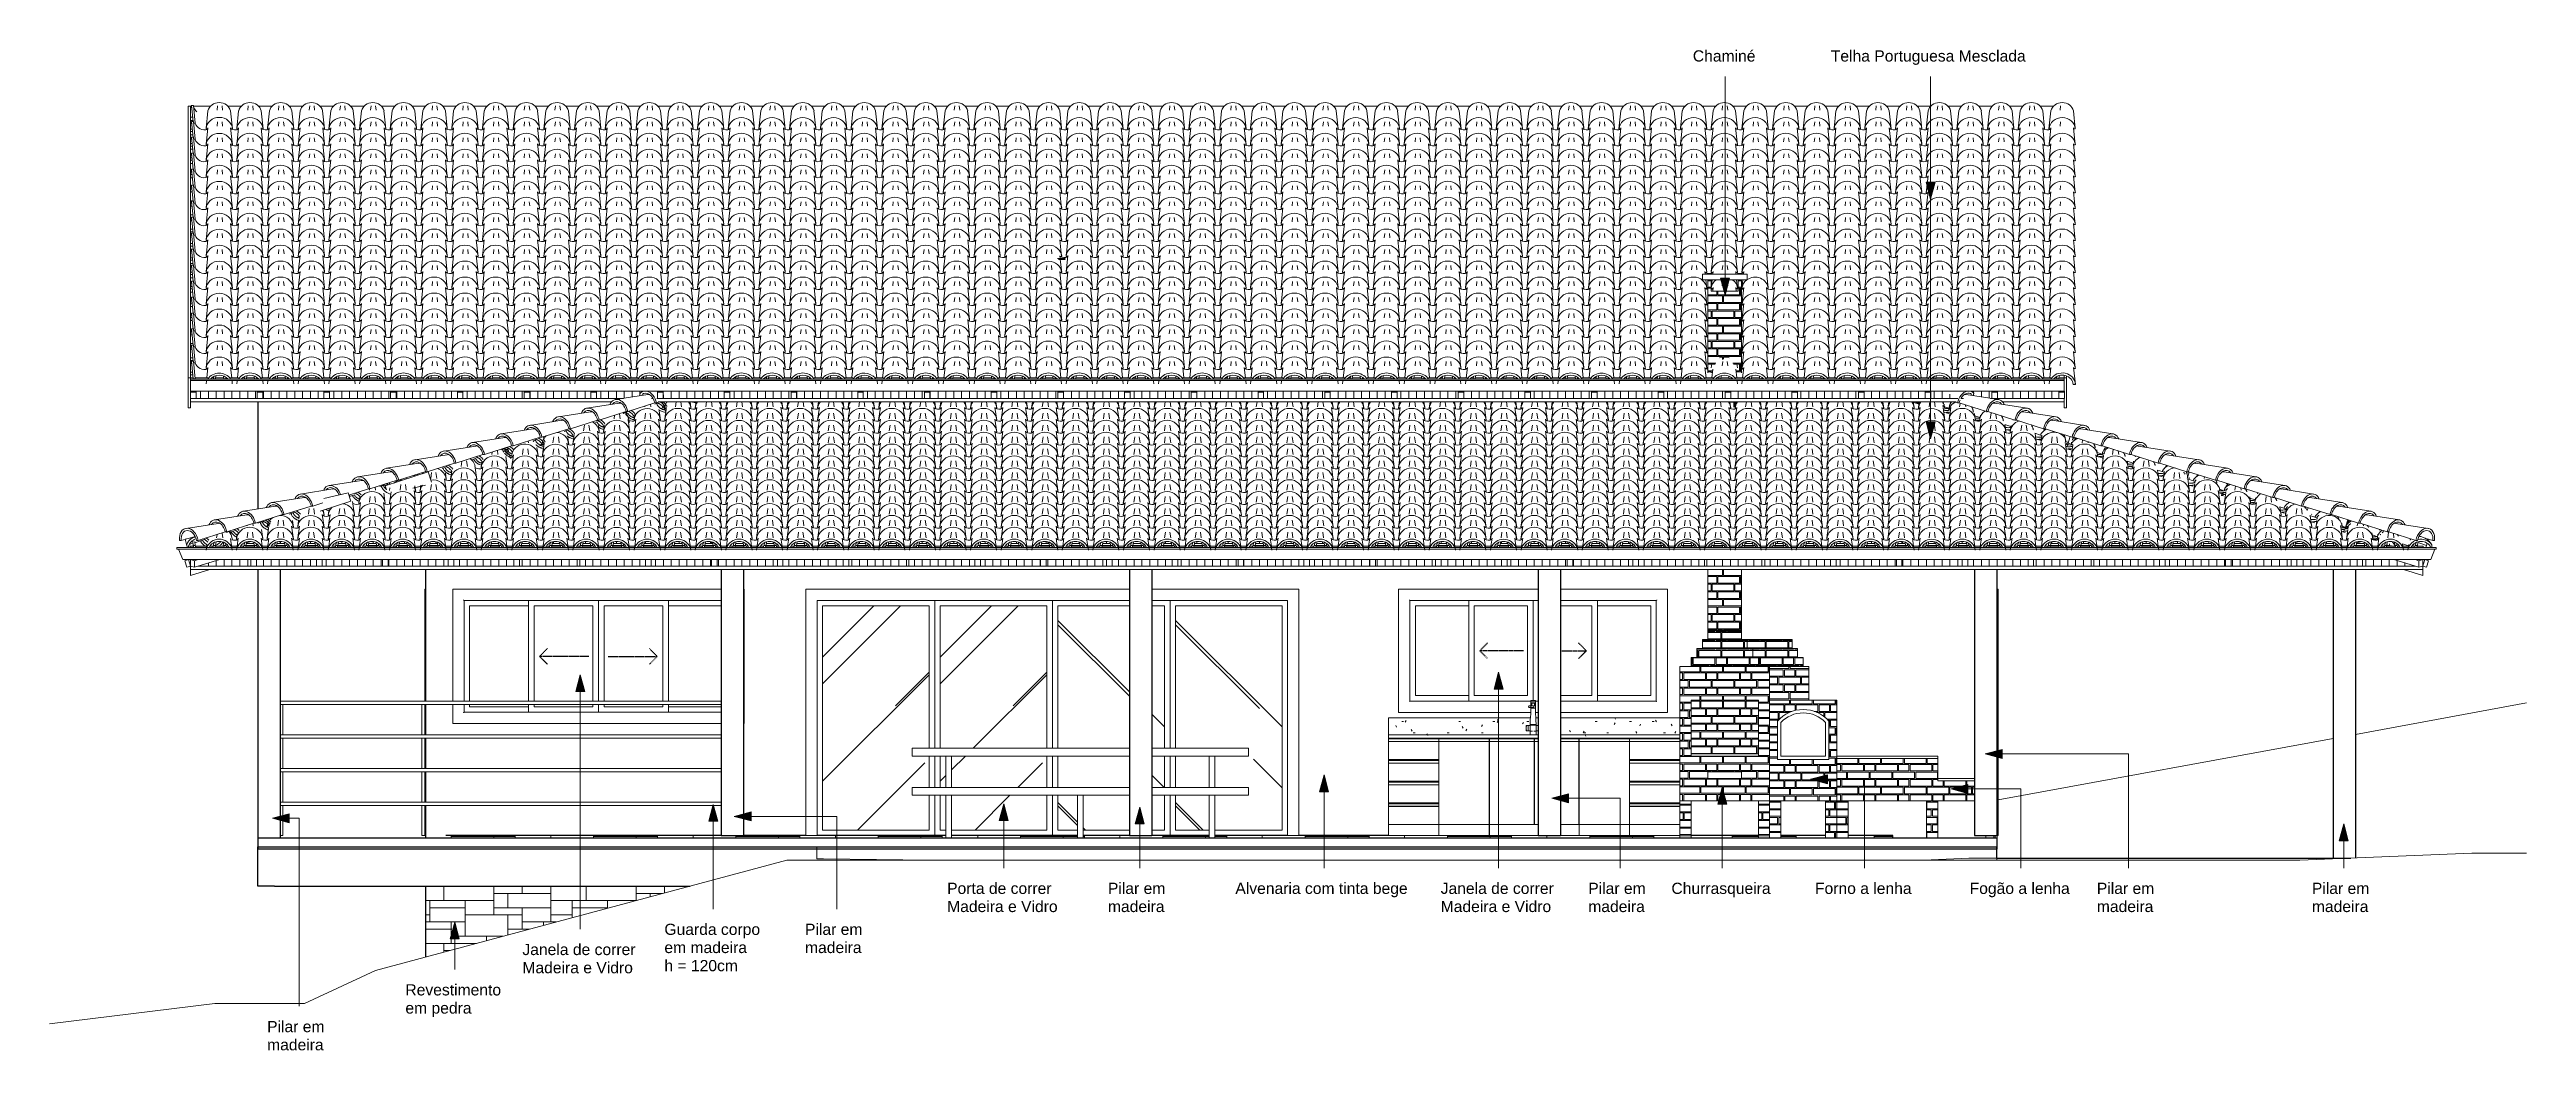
# Model space of a CAD drawing. Header units: millimetres. Extents: x -12976 to 58202, y -2238 to 7407.
# Drawn here: x 36100 to 58202, y -1717 to 7216 of the extents above; entities that cross this region are included whole.
import ezdxf

# ---------------------------------------------------------------- set-up
doc = ezdxf.new("R2010")
doc.units = ezdxf.units.MM
doc.linetypes.add('Dash', pattern=[6.35, 3.175, -3.175])
for name, color, linetype, lineweight in [('A-DETL-THIN', 151, 'Continuous', 9), ('A-DOOR', 31, 'Continuous', 9), ('A-FLOR', 192, 'Continuous', 25), ('A-GENM', 13, 'Continuous', 9), ('A-GLAZ', 151, 'Continuous', 9), ('A-GLAZ-CURT', 52, 'Continuous', 9), ('A-GLAZ-CWMG', 51, 'Continuous', 9), ('A-GLAZ-HDLN', 1, 'Dash', 25), ('A-ROOF', 132, 'Continuous', 9), ('A-ROOF-OTLN', 132, 'Continuous', 9), ('A-ROOF-PATT', 132, 'Continuous', 9), ('A-WALL', 113, 'Continuous', 25), ('A-WALL-PATT', 111, 'Continuous', 25), ('Balaústres', 7, 'Continuous', 9), ('C-BLDG-PADS', 91, 'Continuous', 9), ('C-TOPO', 7, 'Continuous', 9), ('Corrimão', 7, 'Continuous', 9), ('Corrimãos superiores', 7, 'Continuous', 9), ('E-LITE-EQPM', 33, 'Continuous', 9), ('G-ANNO-TEXT', 231, 'Continuous', 9), ('I-FURN', 30, 'Continuous', 9), ('P-SANR-FIXT', 6, 'Continuous', 9), ('Q-CASE', 31, 'Continuous', 9), ('S-BEAM', 12, 'Continuous', 25), ('S-COLS', 52, 'Continuous', 25)]:
    doc.layers.add(name, color=color, linetype=linetype, lineweight=lineweight)
doc.styles.add('Arial', font='arial.ttf', dxfattribs={"height": 100})
pattern_1 = [(0, (46031.7, 0), (0, 1270), [952.5, -317.5]), (0, (46031.7, 63.5), (0, 1270), [0, -381, 381, -190.5, -317.5]), (0, (46031.7, 63.5), (0, 1270), [-952.5, 317.5, 0]), (0, (46031.7, 127), (0, 1270), [0, -571.5, 698.5, 0]), (0, (46031.7, 190.5), (0, 1270), [571.5, -698.5]), (0, (46031.7, 254), (0, 1270), [0, -254, 1016, 0]), (0, (46031.7, 317.5), (0, 1270), [444.5, -317.5, 381, -127]), (0, (46476.2, 381), (0, 1270), [1016, -254]), (0, (45968.2, 444.5), (0, 1270), [698.5, -571.5]), (0, (45777.7, 508), (0, 1270), [571.5, -698.5]), (0, (46031.7, 571.5), (0, 1270), [1016, -254]), (0, (46031.7, 635), (0, 1270), [0, -508, 317.5, -190.5, -254]), (0, (46031.7, 635), (0, 1270), [-1016, 254, 0]), (0, (46666.7, 698.5), (0, 1270), [762, -508]), (0, (46158.7, 762), (0, 1270), [508, -254, 190.5, -317.5]), (0, (46412.7, 825.5), (0, 1270), [508, -190.5, 317.5, -254]), (0, (46920.7, 889), (0, 1270), [762, -508]), (0, (46412.7, 952.5), (0, 1270), [508, -762]), (0, (46666.7, 1016), (0, 1270), [571.5, -698.5]), (0, (46666.7, 1079.5), (0, 1270), [0, -381, 889, 0]), (0, (46285.7, 1143), (0, 1270), [381, -889]), (0, (46666.7, 1206.5), (0, 1270), [889, -381]), (90, (46031.7, 508), (-1270, 8e-14), [190.5, -508, 444.5, -127]), (90, (46158.7, 571.5), (-1270, 8e-14), [317.5, -190.5, 127, -635]), (90, (46222.2, 317.5), (-1270, 8e-14), [127, -1143]), (90, (46285.7, 190.5), (-1270, 8e-14), [127, -762, 190.5, -190.5]), (90, (46349.2, 444.5), (-1270, 8e-14), [127, -1143]), (90, (46412.7, 0), (-1270, 8e-14), [190.5, -571.5, 317.5, -190.5]), (90, (46476.2, 254), (-1270, 8e-14), [190.5, -1079.5]), (90, (46539.7, 571.5), (-1270, 8e-14), [190.5, -63.5, 127, -889]), (90, (46603.2, 63.5), (-1270, 8e-14), [190.5, -1079.5]), (90, (46666.7, 381), (-1270, 8e-14), [190.5, -63.5, 190.5, -127, -698.5]), (90, (46666.7, 381), (-1270, 8e-14), [-571.5, 317.5, -381]), (90, (46793.7, 381), (-1270, 8e-14), [0, -889, 127, -127, -127]), (90, (46793.7, 381), (-1270, 8e-14), [-1143, 127, 0]), (90, (46857.2, 571.5), (-1270, 8e-14), [127, -1143]), (90, (46920.7, 127), (-1270, 8e-14), [127, -444.5, 317.5, -381]), (90, (46984.2, 317.5), (-1270, 8e-14), [63.5, -825.5, 190.5, -190.5]), (90, (47047.7, 381), (-1270, 8e-14), [317.5, -317.5, 190.5, -444.5]), (90, (47111.2, 698.5), (-1270, 8e-14), [190.5, -317.5, 127, -635]), (90, (47174.7, 254), (-1270, 8e-14), [127, -1143]), (90, (47238.2, 381), (-1270, 8e-14), [127, -381, 190.5, -571.5])]
pattern_2 = [(0, (46031.69, 0), (406.4, 101.6), [16.764, -288.036, 16.764, -288.036, -1625.6]), (0, (46031.69, 0), (406.4, 101.6), [-609.6, 16.764, -592.836, 16.764, -288.036, -711.2]), (0, (46031.69, 0), (406.4, 101.6), [-1524, 16.764, -186.436, 16.764, -491.236]), (120, (46184.09, 50.8), (-291.1882, 301.1527), [16.764, -288.036, 16.764, -288.036, -1625.6]), (120, (46184.09, 50.8), (-291.1882, 301.1527), [-609.6, 16.764, -592.836, 16.764, -288.036, -711.2]), (120, (46184.09, 50.8), (-291.1882, 301.1527), [-1524, 16.764, -186.436, 16.764, -491.236]), (240, (46234.89, 254), (-115.2118, -402.7527), [16.764, -288.036, 16.764, -288.036, -1625.6]), (240, (46234.89, 254), (-115.2118, -402.7527), [-609.6, 16.764, -592.836, 16.764, -288.036, -711.2]), (240, (46234.89, 254), (-115.2118, -402.7527), [-1524, 16.764, -186.436, 16.764, -491.236])]
pattern_3 = [(180, (18489.65, 169.53), (3e-14, 270.937), [193.675, -9.525]), (180, (18489.65, 227.73), (3e-14, 270.937), [193.675, -9.525]), (90, (18489.65, 169.53), (203.2, -1e-14), [58.21, -212.728]), (90, (18295.98, 169.53), (203.2, -1e-14), [58.21, -212.728]), (180, (18337.25, 237.26), (3e-14, 270.937), [193.675, -9.525, 92.075, -9.525]), (180, (18337.25, 295.47), (3e-14, 270.937), [193.675, -9.525, 92.075, -9.525]), (90, (18337.25, 237.26), (304.8, -2e-14), [58.21, -212.728]), (90, (18143.58, 237.26), (304.8, -2e-14), [58.21, -212.728]), (90, (18134.05, 237.26), (304.8, -2e-14), [58.21, -212.728]), (90, (18041.98, 237.26), (304.8, -2e-14), [58.21, -212.728]), (180, (18388.05, 305), (3e-14, 270.937), [193.675, -9.525]), (180, (18388.05, 363.2), (3e-14, 270.937), [193.675, -9.525]), (90, (18388.05, 305), (203.2, -1e-14), [58.21, -212.728]), (90, (18194.38, 305), (203.2, -1e-14), [58.21, -212.728]), (180, (18337.25, 372.73), (3e-14, 270.937), [193.675, -9.525, 92.075, -9.525]), (180, (18337.25, 430.94), (3e-14, 270.937), [193.675, -9.525, 92.075, -9.525]), (90, (18337.25, 372.73), (304.8, -2e-14), [58.21, -212.728]), (90, (18143.58, 372.73), (304.8, -2e-14), [58.21, -212.728]), (90, (18134.05, 372.73), (304.8, -2e-14), [58.21, -212.728]), (90, (18041.98, 372.73), (304.8, -2e-14), [58.21, -212.73])]
pattern_4 = [(180, (17889.65, 169.53), (3e-14, 270.937), [193.675, -9.525]), (180, (17889.65, 227.73), (3e-14, 270.937), [193.675, -9.525]), (90, (17889.65, 169.53), (203.2, -1e-14), [58.21, -212.728]), (90, (17695.98, 169.53), (203.2, -1e-14), [58.21, -212.728]), (180, (17737.25, 237.26), (3e-14, 270.937), [193.675, -9.525, 92.075, -9.525]), (180, (17737.25, 295.47), (3e-14, 270.937), [193.675, -9.525, 92.075, -9.525]), (90, (17737.25, 237.26), (304.8, -2e-14), [58.21, -212.728]), (90, (17543.58, 237.26), (304.8, -2e-14), [58.21, -212.728]), (90, (17534.05, 237.26), (304.8, -2e-14), [58.21, -212.728]), (90, (17441.98, 237.26), (304.8, -2e-14), [58.21, -212.728]), (180, (17788.05, 305), (3e-14, 270.937), [193.675, -9.525]), (180, (17788.05, 363.2), (3e-14, 270.937), [193.675, -9.525]), (90, (17788.05, 305), (203.2, -1e-14), [58.21, -212.728]), (90, (17594.38, 305), (203.2, -1e-14), [58.21, -212.728]), (180, (17737.25, 372.73), (3e-14, 270.937), [193.675, -9.525, 92.075, -9.525]), (180, (17737.25, 430.94), (3e-14, 270.937), [193.675, -9.525, 92.075, -9.525]), (90, (17737.25, 372.73), (304.8, -2e-14), [58.21, -212.728]), (90, (17543.58, 372.73), (304.8, -2e-14), [58.21, -212.73]), (90, (17534.05, 372.73), (304.8, -2e-14), [58.21, -212.73]), (90, (17441.98, 372.73), (304.8, -2e-14), [58.21, -212.73])]
pattern_5 = [(180, (17280.05, 169.53), (3e-14, 270.937), [193.675, -9.525]), (180, (17280.05, 227.73), (-3e-14, 270.937), [193.675, -9.525]), (90, (17280.05, 169.53), (203.2, -1e-14), [58.21, -212.728]), (90, (17086.38, 169.53), (203.2, -1e-14), [58.21, -212.728]), (180, (17127.65, 237.26), (-3e-14, 270.937), [193.675, -9.525, 92.075, -9.525]), (180, (17127.65, 295.47), (-3e-14, 270.937), [193.675, -9.525, 92.075, -9.525]), (90, (17127.65, 237.26), (304.8, -2e-14), [58.21, -212.728]), (90, (16933.98, 237.26), (304.8, -2e-14), [58.21, -212.728]), (90, (16924.45, 237.26), (304.8, -2e-14), [58.21, -212.728]), (90, (16832.38, 237.26), (304.8, -2e-14), [58.21, -212.728]), (180, (17178.45, 305), (3e-14, 270.937), [193.675, -9.525]), (180, (17178.45, 363.2), (3e-14, 270.937), [193.675, -9.525]), (90, (17178.45, 305), (203.2, -1e-14), [58.21, -212.728]), (90, (16984.78, 305), (203.2, -1e-14), [58.21, -212.728]), (180, (17127.65, 372.73), (3e-14, 270.937), [193.675, -9.525, 92.075, -9.525]), (180, (17127.65, 430.94), (3e-14, 270.937), [193.675, -9.525, 92.075, -9.525]), (90, (17127.65, 372.73), (304.8, -2e-14), [58.21, -212.728]), (90, (16933.98, 372.73), (304.8, -2e-14), [58.21, -212.728]), (90, (16924.45, 372.73), (304.8, -2e-14), [58.21, -212.728]), (90, (16832.38, 372.73), (304.8, -2e-14), [58.21, -212.728])]

msp = doc.modelspace()

# ---------------------------------------------------------------- texts
at = {"layer": 'G-ANNO-TEXT', "color": 7, "char_height": 100, "attachment_point": 1, "style": 'Arial'}
for s, insert, width in [('Chaminé', (50763, 7209), 693.46), ('Telha Portuguesa Mesclada', (51994, 7209), 2156.54), ('Porta de correr', (44109, -220), 1150.42), ('Pilar em ', (45544, -220), 685.44), ('Alvenaria com tinta bege', (46681, -220), 1916.03), ('Janela de correr', (48513, -220), 1250.63), ('Pilar em ', (49830, -220), 685.44), ('Churrasqueira', (50572, -220), 1094.3), ('Forno a lenha', (51853, -220), 1066.24), ('Fogão a lenha', (53233, -220), 1106.33), ('Pilar em ', (54368, -220), 685.44), ('Pilar em ', (56287, -220), 685.44), ('Madeira e Vidro', (44109, -382), 1218.57), ('madeira', (45544, -382), 625.32), ('Madeira e Vidro', (48513, -382), 1218.57), ('madeira', (49830, -382), 625.32), ('madeira', (54368, -382), 625.32), ('madeira', (56287, -382), 625.32), ('Guarda corpo', (41586, -586), 1054.22), ('Pilar em ', (42841, -586), 685.44), ('Janela de correr', (40319, -766), 1250.63), ('em madeira', (41586, -748), 913.92), ('madeira', (42841, -748), 625.32), ('Madeira e Vidro', (40319, -928), 1218.57), ('h = 120cm', (41586, -910), 813.71), ('em pedra', (39275, -1288), 729.54), ('Revestimento', (39275, -1126), 1066.24), ('Pilar em ', (38041, -1454), 685.44), ('madeira', (38041, -1616), 625.32)]:
    msp.add_mtext(s, dxfattribs=dict(at, insert=insert, width=width))

# ---------------------------------------------------------------- blocks, each defined once
blk = doc.blocks.new('CRT_JAN_Correr_Vidro e Madeira_4 Folhas - 220x90 cm p 120-4292420-FACHADA LATERAL ESQUERDA')
at = {"layer": 'A-GLAZ'}
for p, q in [((13980, 1300), (13980, 2400)), ((15225, 2400), (13980, 2400)), ((14081, 1401), (14081, 2299)), ((14081, 2299), (15225, 2299)), ((14130, 1450), (14130, 2250)), ((14130, 2250), (14605, 2250)), ((14605, 2299), (14605, 1401)), ((14655, 1450), (14655, 2250)), ((14655, 2250), (15130, 2250)), ((15130, 2250), (15130, 1450)), ((15180, 2299), (15180, 1405)), ((15180, 1405), (15180, 2299)), ((16380, 2400), (15425, 2400)), ((15425, 2299), (16279, 2299)), ((15425, 2250), (15705, 2250)), ((15705, 2250), (15705, 1450)), ((15755, 1401), (15755, 2299)), ((15755, 2250), (16230, 2250)), ((16230, 2250), (16230, 1450)), ((16279, 2299), (16279, 1401)), ((16380, 1300), (16380, 2400)), ((15159, 1401), (14081, 1401)), ((14605, 1450), (14130, 1450)), ((15130, 1450), (14655, 1450)), ((15225, 1401), (15200, 1401)), ((15705, 1450), (15425, 1450)), ((16279, 1401), (15425, 1401)), ((16230, 1450), (15755, 1450)), ((13980, 1300), (15159, 1300)), ((15201, 1300), (15225, 1300)), ((15425, 1300), (16380, 1300))]:
    blk.add_line(p, q, dxfattribs=at)
for points, knots in [([(14081, 2299), (14081, 2299), (14081, 2299), (14080, 2299), (14080, 2300), (14080, 2300), (14079, 2300), (14079, 2301), (14079, 2301), (14078, 2301), (14078, 2302), (14078, 2302), (14077, 2303), (14076, 2304), (14076, 2304)], [-1, -1, -1, -1, -0.833333, -0.75, -0.666667, -0.583333, -0.541667, -0.5, -0.416667, -0.375, -0.333333, -0.25, -0.166667, 0, 0, 0, 0]), ([(16284, 2304), (16283, 2304), (16283, 2303), (16282, 2302), (16281, 2302), (16281, 2301), (16281, 2301), (16280, 2301), (16280, 2300), (16280, 2300), (16279, 2300), (16279, 2299), (16279, 2299), (16279, 2299), (16279, 2299)], [0, 0, 0, 0, 0.166667, 0.25, 0.333333, 0.375, 0.416667, 0.5, 0.541667, 0.583333, 0.666667, 0.75, 0.833333, 1, 1, 1, 1]), ([(14076, 1396), (14076, 1396), (14077, 1397), (14078, 1398), (14078, 1398), (14078, 1399), (14079, 1399), (14079, 1399), (14079, 1400), (14080, 1400), (14080, 1400), (14080, 1401), (14081, 1401), (14081, 1401), (14081, 1401)], [0, 0, 0, 0, 0.166667, 0.25, 0.333333, 0.375, 0.416667, 0.5, 0.541667, 0.583333, 0.666667, 0.75, 0.833333, 1, 1, 1, 1]), ([(16284, 1396), (16283, 1396), (16283, 1397), (16282, 1398), (16281, 1398), (16281, 1399), (16281, 1399), (16280, 1399), (16280, 1400), (16280, 1400), (16279, 1400), (16279, 1401), (16279, 1401), (16279, 1401), (16279, 1401)], [0, 0, 0, 0, 0.166667, 0.25, 0.333333, 0.375, 0.416667, 0.5, 0.541667, 0.583333, 0.666667, 0.75, 0.833333, 1, 1, 1, 1])]:
    blk.add_open_spline(points, degree=3, knots=knots, dxfattribs=at)
at = {"layer": 'A-GLAZ-HDLN'}
for p, q in [((14705, 1850), (14775, 1921)), ((14705, 1850), (14775, 1779)), ((15095, 1850), (14705, 1850)), ((15425, 1850), (15655, 1850)), ((15655, 1850), (15584, 1921)), ((15655, 1850), (15584, 1779))]:
    blk.add_line(p, q, dxfattribs=at)
blk = doc.blocks.new('Porta correr 4 folhas - 350 x 210-3791413-FACHADA LATERAL ESQUERDA')
at = {"layer": 'A-DOOR'}
for p, q in [((5299.650772, 2399), (5289.650772, 2399)), ((5289.650772, 2399), (5289.650772, 1400)), ((5289.650772, 1370), (5289.650772, 1100)), ((5289.650772, 1070), (5289.650772, 800)), ((5289.650772, 770), (5289.650772, 500)), ((5289.650772, 470), (5289.650772, 200)), ((5299.650772, 200), (5289.650772, 200))]:
    blk.add_line(p, q, dxfattribs=at)
blk = doc.blocks.new('Guarda-corpo - 25mm-3360969-FACHADA LATERAL ESQUERDA')
at = {"layer": 'Balaústres'}
for p, q in [((5264.650772, 1370), (5264.650772, 1100)), ((5264.650772, 1070), (5264.650772, 800)), ((5264.650772, 770), (5264.650772, 500)), ((5264.650772, 470), (5264.650772, 200)), ((5264.650772, 200), (5277.150772, 200)), ((5277.150772, 200), (5289.650772, 200))]:
    blk.add_line(p, q, dxfattribs=at)
blk = doc.blocks.new('Guarda-corpo - Guarda-corpo-3444847-FACHADA LATERAL ESQUERDA')
blk.add_blockref('Guarda-corpo - 25mm-3360969-FACHADA LATERAL ESQUERDA', (0, 0))
blk = doc.blocks.new('Guarda-corpo - 25mm-V128-FACHADA LATERAL ESQUERDA')
at = {"layer": 'Balaústres'}
for p, q in [((4024.650772, 1100), (4024.650772, 1370)), ((4024.650772, 800), (4024.650772, 1070)), ((4024.650772, 500), (4024.650772, 770)), ((4024.650772, 200), (4024.650772, 470)), ((3999.650772, 200), (4012.150772, 200)), ((4012.150772, 200), (4024.650772, 200))]:
    blk.add_line(p, q, dxfattribs=at)
blk = doc.blocks.new('Guarda-corpo - Guarda-corpo-3444916-FACHADA LATERAL ESQUERDA')
at = {"layer": 'Corrimão'}
for p, q in [((3999.650772, 1100), (7934.650772, 1100)), ((7934.650772, 1070), (3999.650772, 1070)), ((3999.650772, 800), (7934.650772, 800)), ((7934.650772, 770), (3999.650772, 770)), ((3999.650772, 500), (7934.650772, 500)), ((7934.650772, 470), (3999.650772, 470))]:
    blk.add_line(p, q, dxfattribs=at)
blk.add_blockref('Guarda-corpo - 25mm-V128-FACHADA LATERAL ESQUERDA', (0, 0))
blk = doc.blocks.new('Tipo de corrimão superior - Corrimão superior_Interno_-3444982-FACHADA LATERAL ESQUERDA')
at = {"layer": 'Corrimãos superiores'}
for p, q in [((7934.650772, 1400), (3999.650772, 1400)), ((7934.650772, 1370), (3999.650772, 1370))]:
    blk.add_line(p, q, dxfattribs=at)
blk = doc.blocks.new('Blks_Mob_Mesa com Bancos Rústica - Madeira Clara-3524189-FACHADA LATERAL ESQUERDA')
at = {"layer": 'I-FURN', "color": 8}
for p, q in [((9640, 980), (9640, 910)), ((12640, 910), (12640, 980)), ((9640, 560), (9640, 630)), ((12640, 560), (12640, 630))]:
    blk.add_line(p, q, dxfattribs=at)
for points, knots in [([(9640, 980), (9679, 980), (9742, 980), (9828, 980), (9966, 980), (10035, 980), (10555, 980), (10657, 980), (10805, 980), (10933, 980), (11094, 980), (11185, 980), (11329, 980), (11462, 980), (11574, 980), (11580, 980)], [0, 0, 0, 0, 0.207603, 0.533321, 0.867568, 1.67653, 2.436357, 3.282857, 3.702191, 4.188951, 4.616768, 5.06291, 5.551979, 6.318381, 6.3594, 6.3594, 6.3594, 6.3594]), ([(11580, 910), (11574, 910), (11462, 910), (11329, 910), (11185, 910), (11094, 910), (10933, 910), (10805, 910), (10657, 910), (10555, 910), (10035, 910), (9966, 910), (9828, 910), (9742, 910), (9679, 910), (9640, 910)], [-6.3594, -6.3594, -6.3594, -6.3594, -6.318381, -5.551979, -5.06291, -4.616768, -4.188951, -3.702191, -3.282857, -2.436357, -1.67653, -0.867568, -0.533321, -0.207603, 0, 0, 0, 0]), ([(9940, 630), (9940, 640), (9940, 663), (9940, 690), (9940, 740), (9940, 806), (9940, 863), (9940, 910)], [1.4359267, 1.4359267, 1.4359267, 1.4359267, 1.5559665, 1.6926438, 1.8556478, 2.0504974, 2.245567, 2.245567, 2.245567, 2.245567]), ([(9990, 910), (9990, 863), (9990, 806), (9990, 740), (9990, 690), (9990, 663), (9990, 640), (9990, 630)], [-2.245567, -2.245567, -2.245567, -2.245567, -2.0504974, -1.8556478, -1.6926438, -1.5559665, -1.4359267, -1.4359267, -1.4359267, -1.4359267]), ([(11780, 980), (11810, 980), (11915, 980), (11989, 980), (12081, 980), (12187, 980), (12254, 980), (12340, 980), (12382, 980), (12465, 980), (12532, 980), (12640, 980)], [6.82137, 6.82137, 6.82137, 6.82137, 7.040925, 7.641791, 7.980068, 8.2766, 8.565619, 8.779919, 9.012155, 9.223257, 9.507421, 9.507421, 9.507421, 9.507421]), ([(12640, 910), (12532, 910), (12465, 910), (12382, 910), (12340, 910), (12254, 910), (12187, 910), (12081, 910), (11989, 910), (11915, 910), (11810, 910), (11780, 910)], [-9.507421, -9.507421, -9.507421, -9.507421, -9.223257, -9.012155, -8.779919, -8.565619, -8.2766, -7.980068, -7.641791, -7.040925, -6.82137, -6.82137, -6.82137, -6.82137]), ([(12290, 630), (12290, 639), (12290, 656), (12290, 680), (12290, 703), (12290, 725), (12290, 733), (12290, 767), (12290, 788), (12290, 805), (12290, 819), (12290, 860), (12290, 889), (12290, 910)], [1.3044728, 1.3044728, 1.3044728, 1.3044728, 1.4075254, 1.5039209, 1.5873853, 1.6486812, 1.7202264, 1.7892376, 1.8670555, 1.9252446, 2.0037684, 2.0961445, 2.1949709, 2.1949709, 2.1949709, 2.1949709]), ([(12340, 910), (12340, 889), (12340, 860), (12340, 819), (12340, 805), (12340, 788), (12340, 767), (12340, 733), (12340, 725), (12340, 703), (12340, 680), (12340, 656), (12340, 639), (12340, 630)], [-2.1949709, -2.1949709, -2.1949709, -2.1949709, -2.0961445, -2.0037684, -1.9252446, -1.8670555, -1.7892376, -1.7202264, -1.6486812, -1.5873853, -1.5039209, -1.4075254, -1.3044728, -1.3044728, -1.3044728, -1.3044728]), ([(9640, 630), (9997, 630), (10141, 630), (10333, 630), (10481, 630), (10623, 630), (10688, 630), (10753, 630), (10818, 630), (10845, 630), (10870, 630), (10922, 630), (10993, 630), (11051, 630), (11080, 630), (11097, 630), (11118, 630), (11141, 630), (11146, 630), (11353, 630), (11508, 630), (11571, 630), (11580, 630)], [0, 0, 0, 0, 0.758754, 1.288261, 1.815115, 2.203482, 2.501588, 2.715304, 2.886495, 3.014046, 3.127691, 3.290446, 3.489275, 3.663074, 3.776602, 3.849743, 3.917368, 3.972516, 4.231248, 4.691862, 5.257928, 5.348622, 5.348622, 5.348622, 5.348622]), ([(11580, 560), (11571, 560), (11508, 560), (11353, 560), (11146, 560), (11141, 560), (11118, 560), (11097, 560), (11080, 560), (11051, 560), (10993, 560), (10922, 560), (10870, 560), (10845, 560), (10818, 560), (10753, 560), (10688, 560), (10623, 560), (10481, 560), (10333, 560), (10141, 560), (9997, 560), (9640, 560)], [-5.348622, -5.348622, -5.348622, -5.348622, -5.257928, -4.691862, -4.231248, -3.972516, -3.917368, -3.849743, -3.776602, -3.663074, -3.489275, -3.290446, -3.127691, -3.014046, -2.886495, -2.715304, -2.501588, -2.203482, -1.815115, -1.288261, -0.758754, 0, 0, 0, 0]), ([(9940, 180), (9940, 208), (9940, 215), (9940, 222), (9940, 235), (9940, 248), (9940, 264), (9940, 271), (9940, 278), (9940, 340), (9940, 396), (9940, 415), (9940, 429), (9940, 450), (9940, 471), (9940, 510), (9940, 542), (9940, 560)], [0, 0, 0, 0, 0.046277, 0.076827, 0.114818, 0.164641, 0.208302, 0.244476, 0.326976, 0.462072, 0.610023, 0.706407, 0.766217, 0.828125, 0.918061, 1.019974, 1.121434, 1.121434, 1.121434, 1.121434]), ([(9990, 560), (9990, 542), (9990, 510), (9990, 471), (9990, 450), (9990, 429), (9990, 415), (9990, 396), (9990, 340), (9990, 278), (9990, 271), (9990, 264), (9990, 248), (9990, 235), (9990, 222), (9990, 215), (9990, 208), (9990, 180)], [-1.121434, -1.121434, -1.121434, -1.121434, -1.019974, -0.918061, -0.828125, -0.766217, -0.706407, -0.610023, -0.462072, -0.326976, -0.244476, -0.208302, -0.164641, -0.114818, -0.076827, -0.046277, 0, 0, 0, 0]), ([(11115, 180), (11115, 208), (11115, 215), (11115, 222), (11115, 235), (11115, 248), (11115, 264), (11115, 271), (11115, 278), (11115, 340), (11115, 396), (11115, 415), (11115, 429), (11115, 450), (11115, 471), (11115, 510), (11115, 542), (11115, 560)], [0, 0, 0, 0, 0.046277, 0.076827, 0.114818, 0.164641, 0.208302, 0.244476, 0.326976, 0.462072, 0.610023, 0.706407, 0.766217, 0.828125, 0.918061, 1.019974, 1.121434, 1.121434, 1.121434, 1.121434]), ([(11165, 560), (11165, 542), (11165, 510), (11165, 471), (11165, 450), (11165, 429), (11165, 415), (11165, 396), (11165, 340), (11165, 278), (11165, 271), (11165, 264), (11165, 248), (11165, 235), (11165, 222), (11165, 215), (11165, 208), (11165, 180)], [-1.121434, -1.121434, -1.121434, -1.121434, -1.019974, -0.918061, -0.828125, -0.766217, -0.706407, -0.610023, -0.462072, -0.326976, -0.244476, -0.208302, -0.164641, -0.114818, -0.076827, -0.046277, 0, 0, 0, 0]), ([(11780, 630), (11784, 630), (11827, 630), (11913, 630), (11999, 630), (12133, 630), (12285, 630), (12411, 630), (12492, 630), (12570, 630), (12640, 630)], [6.080246, 6.080246, 6.080246, 6.080246, 6.119599, 6.487339, 6.864099, 7.270446, 7.720913, 8.113601, 8.425902, 8.676483, 8.676483, 8.676483, 8.676483]), ([(12640, 560), (12570, 560), (12492, 560), (12411, 560), (12285, 560), (12133, 560), (11999, 560), (11913, 560), (11827, 560), (11784, 560), (11780, 560)], [-8.676483, -8.676483, -8.676483, -8.676483, -8.425902, -8.113601, -7.720913, -7.270446, -6.864099, -6.487339, -6.119599, -6.080246, -6.080246, -6.080246, -6.080246]), ([(12290, 180), (12290, 208), (12290, 215), (12290, 222), (12290, 235), (12290, 248), (12290, 264), (12290, 271), (12290, 278), (12290, 340), (12290, 396), (12290, 415), (12290, 429), (12290, 450), (12290, 471), (12290, 510), (12290, 542), (12290, 560)], [0, 0, 0, 0, 0.046277, 0.076827, 0.114818, 0.164641, 0.208302, 0.244476, 0.326976, 0.462072, 0.610023, 0.706407, 0.766217, 0.828125, 0.918061, 1.019974, 1.121434, 1.121434, 1.121434, 1.121434]), ([(12340, 560), (12340, 542), (12340, 510), (12340, 471), (12340, 450), (12340, 429), (12340, 415), (12340, 396), (12340, 340), (12340, 278), (12340, 271), (12340, 264), (12340, 248), (12340, 235), (12340, 222), (12340, 215), (12340, 208), (12340, 180)], [-1.121434, -1.121434, -1.121434, -1.121434, -1.019974, -0.918061, -0.828125, -0.766217, -0.706407, -0.610023, -0.462072, -0.326976, -0.244476, -0.208302, -0.164641, -0.114818, -0.076827, -0.046277, 0, 0, 0, 0])]:
    blk.add_open_spline(points, degree=3, knots=knots, dxfattribs=at)
blk = doc.blocks.new('CRT_POR_Abrir_1 Folha_Madeira e Vidro - 80 x 210  cm-3550694-FACHADA LATERAL ESQUERDA')
at = {"layer": 'A-DOOR'}
for p, q in [((19329.650772, 1200), (19329.650772, 200)), ((19329.650772, 200), (19319.650772, 200))]:
    blk.add_line(p, q, dxfattribs=at)
blk = doc.blocks.new('Blks_Ilum CB2_Pendente Nassa Basket - Único-3572160-FACHADA LATERAL ESQUERDA')
at = {"layer": 'E-LITE-EQPM'}
for p, q in [((10937, 5351), (10943, 5351)), ((10943, 5351), (11001, 5351)), ((11001, 5341), (10945, 5341)), ((11003, 5341), (11003, 5351))]:
    blk.add_line(p, q, dxfattribs=at)
blk = doc.blocks.new('Rectangular Mullion - Ripa-4229791-FACHADA LATERAL ESQUERDA')
at = {"layer": 'A-GLAZ-CWMG'}
for p, q in [((3218, 6611), (3200, 6611)), ((3221, 6583), (3200, 6583))]:
    blk.add_line(p, q, dxfattribs=at)
blk = doc.blocks.new('Rectangular Mullion - Ripa-4229792-FACHADA LATERAL ESQUERDA')
at = {"layer": 'A-GLAZ-CWMG'}
for p, q in [((3218, 4336), (3200, 4336)), ((3220, 4314), (3200, 4314)), ((3223, 4286), (3200, 4286)), ((3497, 4286), (3425, 4286)), ((3771, 4286), (3699, 4286)), ((4045, 4286), (3974, 4286)), ((4319, 4286), (4248, 4286)), ((4593, 4286), (4522, 4286)), ((4867, 4286), (4796, 4286)), ((5142, 4286), (5070, 4286)), ((5416, 4286), (5344, 4286)), ((5690, 4286), (5618, 4286)), ((5964, 4286), (5892, 4286)), ((6238, 4286), (6166, 4286)), ((6512, 4286), (6440, 4286)), ((6786, 4286), (6715, 4286)), ((7060, 4286), (6989, 4286)), ((7334, 4286), (7263, 4286)), ((7608, 4286), (7537, 4286)), ((7883, 4286), (7811, 4286)), ((8157, 4286), (8085, 4286)), ((8431, 4286), (8359, 4286)), ((8705, 4286), (8633, 4286)), ((8978, 4286), (8907, 4286)), ((9253, 4286), (9181, 4286)), ((9527, 4286), (9456, 4286)), ((9801, 4286), (9730, 4286)), ((10075, 4286), (10004, 4286)), ((10349, 4286), (10278, 4286)), ((10624, 4286), (10552, 4286)), ((10898, 4286), (10826, 4286)), ((11172, 4286), (11100, 4286)), ((11446, 4286), (11374, 4286)), ((11720, 4286), (11648, 4286)), ((11994, 4286), (11922, 4286)), ((12268, 4286), (12196, 4286)), ((12542, 4286), (12471, 4286)), ((12816, 4286), (12745, 4286)), ((13090, 4286), (13019, 4286)), ((13365, 4286), (13293, 4286)), ((13639, 4286), (13567, 4286)), ((13913, 4286), (13841, 4286)), ((14187, 4286), (14115, 4286)), ((14461, 4286), (14389, 4286)), ((14735, 4286), (14663, 4286)), ((15009, 4286), (14937, 4286)), ((15283, 4286), (15212, 4286)), ((15557, 4286), (15486, 4286)), ((15831, 4286), (15760, 4286)), ((16105, 4286), (16034, 4286)), ((16380, 4286), (16308, 4286)), ((16654, 4286), (16582, 4286)), ((16928, 4286), (16856, 4286)), ((17202, 4286), (17130, 4286)), ((17476, 4286), (17404, 4286)), ((17750, 4286), (17678, 4286)), ((18024, 4286), (17953, 4286)), ((18298, 4286), (18227, 4286)), ((18572, 4286), (18501, 4286)), ((18846, 4286), (18775, 4286)), ((19121, 4286), (19049, 4286)), ((19395, 4286), (19323, 4286)), ((19669, 4286), (19597, 4286)), ((19920, 4286), (19871, 4286))]:
    blk.add_line(p, q, dxfattribs=at)
blk = doc.blocks.new('Rectangular Mullion - Ripa-V129-FACHADA LATERAL ESQUERDA')
at = {"layer": 'A-GLAZ-CWMG'}
for p, q in [((3219, 4464), (3200, 4464)), ((3221, 4442), (3200, 4442)), ((3209, 4414), (3200, 4414))]:
    blk.add_line(p, q, dxfattribs=at)
blk = doc.blocks.new('Rectangular Mullion - Ripa-V130-FACHADA LATERAL ESQUERDA')
at = {"layer": 'A-GLAZ-CWMG'}
for p, q in [((3221, 4592), (3200, 4592)), ((3208, 4569), (3200, 4569)), ((3211, 4542), (3200, 4542))]:
    blk.add_line(p, q, dxfattribs=at)
blk = doc.blocks.new('Rectangular Mullion - Ripa-V131-FACHADA LATERAL ESQUERDA')
at = {"layer": 'A-GLAZ-CWMG'}
for p, q in [((3207, 4719), (3200, 4719)), ((3209, 4697), (3200, 4697)), ((3212, 4669), (3200, 4669))]:
    blk.add_line(p, q, dxfattribs=at)
blk = doc.blocks.new('Rectangular Mullion - Ripa-V132-FACHADA LATERAL ESQUERDA')
at = {"layer": 'A-GLAZ-CWMG'}
for p, q in [((3209, 4847), (3200, 4847)), ((3211, 4825), (3200, 4825)), ((3214, 4797), (3200, 4797))]:
    blk.add_line(p, q, dxfattribs=at)
blk = doc.blocks.new('Rectangular Mullion - Ripa-V133-FACHADA LATERAL ESQUERDA')
at = {"layer": 'A-GLAZ-CWMG'}
for p, q in [((3210, 4974), (3200, 4974)), ((3213, 4952), (3200, 4952)), ((3216, 4924), (3200, 4924))]:
    blk.add_line(p, q, dxfattribs=at)
blk = doc.blocks.new('Rectangular Mullion - Ripa-V134-FACHADA LATERAL ESQUERDA')
at = {"layer": 'A-GLAZ-CWMG'}
for p, q in [((3212, 5102), (3200, 5102)), ((3214, 5080), (3200, 5080)), ((3217, 5052), (3200, 5052))]:
    blk.add_line(p, q, dxfattribs=at)
blk = doc.blocks.new('Rectangular Mullion - Ripa-V135-FACHADA LATERAL ESQUERDA')
at = {"layer": 'A-GLAZ-CWMG'}
for p, q in [((3214, 5230), (3200, 5230)), ((3216, 5207), (3200, 5207)), ((3219, 5179), (3200, 5179))]:
    blk.add_line(p, q, dxfattribs=at)
blk = doc.blocks.new('Rectangular Mullion - Ripa-V136-FACHADA LATERAL ESQUERDA')
at = {"layer": 'A-GLAZ-CWMG'}
for p, q in [((3215, 5357), (3200, 5357)), ((3217, 5335), (3200, 5335)), ((3220, 5307), (3200, 5307))]:
    blk.add_line(p, q, dxfattribs=at)
blk = doc.blocks.new('Rectangular Mullion - Ripa-V137-FACHADA LATERAL ESQUERDA')
at = {"layer": 'A-GLAZ-CWMG'}
for p, q in [((3217, 5485), (3200, 5485)), ((3219, 5462), (3200, 5462)), ((3207, 5435), (3200, 5435))]:
    blk.add_line(p, q, dxfattribs=at)
blk = doc.blocks.new('Rectangular Mullion - Ripa-V138-FACHADA LATERAL ESQUERDA')
at = {"layer": 'A-GLAZ-CWMG'}
for p, q in [((3218, 5612), (3200, 5612)), ((3221, 5590), (3200, 5590)), ((3208, 5562), (3200, 5562))]:
    blk.add_line(p, q, dxfattribs=at)
blk = doc.blocks.new('Rectangular Mullion - Ripa-V139-FACHADA LATERAL ESQUERDA')
at = {"layer": 'A-GLAZ-CWMG'}
for p, q in [((3220, 5740), (3200, 5740)), ((3207, 5718), (3200, 5718)), ((3210, 5690), (3200, 5690))]:
    blk.add_line(p, q, dxfattribs=at)
blk = doc.blocks.new('Rectangular Mullion - Ripa-V140-FACHADA LATERAL ESQUERDA')
at = {"layer": 'A-GLAZ-CWMG'}
for p, q in [((3222, 5867), (3200, 5867)), ((3209, 5845), (3200, 5845)), ((3212, 5817), (3200, 5817))]:
    blk.add_line(p, q, dxfattribs=at)
blk = doc.blocks.new('Rectangular Mullion - Ripa-V141-FACHADA LATERAL ESQUERDA')
at = {"layer": 'A-GLAZ-CWMG'}
for p, q in [((3208, 5995), (3200, 5995)), ((3210, 5973), (3200, 5973)), ((3213, 5945), (3200, 5945))]:
    blk.add_line(p, q, dxfattribs=at)
blk = doc.blocks.new('Rectangular Mullion - Ripa-V142-FACHADA LATERAL ESQUERDA')
at = {"layer": 'A-GLAZ-CWMG'}
for p, q in [((3209, 6123), (3200, 6123)), ((3212, 6100), (3200, 6100)), ((3215, 6072), (3200, 6072))]:
    blk.add_line(p, q, dxfattribs=at)
blk = doc.blocks.new('Rectangular Mullion - Ripa-V143-FACHADA LATERAL ESQUERDA')
at = {"layer": 'A-GLAZ-CWMG'}
for p, q in [((3211, 6250), (3200, 6250)), ((3213, 6228), (3200, 6228)), ((3216, 6200), (3200, 6200))]:
    blk.add_line(p, q, dxfattribs=at)
blk = doc.blocks.new('Rectangular Mullion - Ripa-V144-FACHADA LATERAL ESQUERDA')
at = {"layer": 'A-GLAZ-CWMG'}
for p, q in [((3213, 6378), (3200, 6378)), ((3215, 6355), (3200, 6355)), ((3218, 6328), (3200, 6328))]:
    blk.add_line(p, q, dxfattribs=at)
blk = doc.blocks.new('Rectangular Mullion - Ripa-V145-FACHADA LATERAL ESQUERDA')
at = {"layer": 'A-GLAZ-CWMG'}
for p, q in [((3214, 6505), (3200, 6505)), ((3217, 6483), (3200, 6483)), ((3220, 6455), (3200, 6455))]:
    blk.add_line(p, q, dxfattribs=at)
blk = doc.blocks.new('Rectangular Mullion - Caibro-4229768-FACHADA LATERAL ESQUERDA')
at = {"layer": 'A-GLAZ-CWMG'}
for p, q in [((3200, 6583), (3221, 6583)), ((3200, 4159), (3200, 4166)), ((3200, 4159), (3200, 4103)), ((3250, 4159), (3200, 4159)), ((3200, 4103), (3250, 4103)), ((3250, 4166), (3250, 4159)), ((3250, 4103), (3250, 4159))]:
    blk.add_line(p, q, dxfattribs=at)
blk = doc.blocks.new('Rectangular Mullion - Caibro-4229769-FACHADA LATERAL ESQUERDA')
at = {"layer": 'A-GLAZ-CWMG'}
for p, q in [((19870, 4166), (19870, 4159)), ((19870, 4159), (19870, 4103)), ((19920, 4159), (19870, 4159)), ((19870, 4103), (19920, 4103)), ((19920, 4159), (19920, 4166)), ((19920, 4103), (19920, 4159))]:
    blk.add_line(p, q, dxfattribs=at)
blk = doc.blocks.new('Rectangular Mullion - Caibro-4229766-FACHADA LATERAL ESQUERDA')
at = {"layer": 'A-GLAZ-CWMG'}
for p, q in [((3795, 4166), (3795, 4159)), ((3795, 4159), (3795, 4103)), ((3845, 4159), (3795, 4159)), ((3795, 4103), (3845, 4103)), ((3845, 4159), (3845, 4166)), ((3845, 4103), (3845, 4159))]:
    blk.add_line(p, q, dxfattribs=at)
blk = doc.blocks.new('Rectangular Mullion - Ripa-3919994-FACHADA LATERAL ESQUERDA')
at = {"layer": 'A-GLAZ-CWMG'}
for p, q in [((3770, 2789), (3696, 2789)), ((3767, 2806), (3699, 2806)), ((4043, 2789), (3969, 2789)), ((4040, 2806), (3971, 2806)), ((4316, 2789), (4241, 2789)), ((4313, 2806), (4244, 2806)), ((4589, 2789), (4514, 2789)), ((4586, 2806), (4517, 2806)), ((4861, 2789), (4787, 2789)), ((4859, 2806), (4790, 2806)), ((5134, 2789), (5060, 2789)), ((5131, 2806), (5063, 2806)), ((5407, 2789), (5333, 2789)), ((5404, 2806), (5336, 2806)), ((5680, 2789), (5606, 2789)), ((5677, 2806), (5609, 2806)), ((5953, 2789), (5879, 2789)), ((5950, 2806), (5882, 2806)), ((6226, 2789), (6152, 2789)), ((6222, 2806), (6154, 2806)), ((6499, 2789), (6424, 2789)), ((6496, 2806), (6427, 2806)), ((6772, 2789), (6697, 2789)), ((6769, 2806), (6700, 2806)), ((7044, 2789), (6970, 2789)), ((7042, 2806), (6973, 2806)), ((7317, 2789), (7243, 2789)), ((7314, 2806), (7246, 2806)), ((7590, 2789), (7516, 2789)), ((7587, 2806), (7519, 2806)), ((7863, 2789), (7789, 2789)), ((7860, 2806), (7792, 2806)), ((8136, 2789), (8062, 2789)), ((8133, 2806), (8065, 2806)), ((8409, 2789), (8335, 2789)), ((8406, 2806), (8337, 2806)), ((8682, 2789), (8607, 2789)), ((8679, 2806), (8610, 2806)), ((8955, 2789), (8880, 2789)), ((8952, 2806), (8883, 2806)), ((9227, 2789), (9153, 2789)), ((9225, 2806), (9156, 2806)), ((9500, 2789), (9426, 2789)), ((9497, 2806), (9429, 2806)), ((9773, 2789), (9699, 2789)), ((9770, 2806), (9702, 2806)), ((10046, 2789), (9972, 2789)), ((10043, 2806), (9975, 2806)), ((10319, 2789), (10245, 2789)), ((10316, 2806), (10248, 2806)), ((10592, 2789), (10518, 2789)), ((10589, 2806), (10520, 2806)), ((10865, 2789), (10790, 2789)), ((10862, 2806), (10793, 2806)), ((11138, 2789), (11063, 2789)), ((11135, 2806), (11066, 2806)), ((11411, 2789), (11336, 2789)), ((11408, 2806), (11339, 2806)), ((11683, 2789), (11609, 2789)), ((11680, 2806), (11612, 2806)), ((11956, 2789), (11882, 2789)), ((11953, 2806), (11885, 2806)), ((12229, 2789), (12155, 2789)), ((12226, 2806), (12158, 2806)), ((12502, 2789), (12428, 2789)), ((12499, 2806), (12431, 2806)), ((12775, 2789), (12701, 2789)), ((12772, 2806), (12704, 2806)), ((13048, 2789), (12973, 2789)), ((13045, 2806), (12976, 2806)), ((13321, 2789), (13246, 2789)), ((13318, 2806), (13249, 2806)), ((13594, 2789), (13519, 2789)), ((13591, 2806), (13522, 2806)), ((13866, 2789), (13792, 2789)), ((13863, 2806), (13795, 2806)), ((14139, 2789), (14065, 2789)), ((14136, 2806), (14068, 2806)), ((14412, 2789), (14338, 2789)), ((14409, 2806), (14341, 2806)), ((14685, 2789), (14611, 2789)), ((14682, 2806), (14614, 2806)), ((14958, 2789), (14884, 2789)), ((14955, 2806), (14887, 2806)), ((15231, 2789), (15156, 2789)), ((15228, 2806), (15159, 2806)), ((15504, 2789), (15429, 2789)), ((15501, 2806), (15432, 2806)), ((15777, 2789), (15702, 2789)), ((15774, 2806), (15705, 2806)), ((16049, 2789), (15975, 2789)), ((16046, 2806), (15978, 2806)), ((16322, 2789), (16248, 2789)), ((16319, 2806), (16251, 2806)), ((16595, 2789), (16521, 2789)), ((16592, 2806), (16524, 2806)), ((16868, 2789), (16794, 2789)), ((16865, 2806), (16797, 2806)), ((17141, 2789), (17067, 2789)), ((17138, 2806), (17070, 2806)), ((17414, 2789), (17339, 2789)), ((17411, 2806), (17342, 2806)), ((17687, 2789), (17612, 2789)), ((17684, 2806), (17615, 2806)), ((17960, 2789), (17885, 2789)), ((17957, 2806), (17888, 2806)), ((18232, 2789), (18158, 2789)), ((18229, 2806), (18161, 2806)), ((18505, 2789), (18431, 2789)), ((18502, 2806), (18434, 2806)), ((18778, 2789), (18704, 2789)), ((18775, 2806), (18707, 2806)), ((19051, 2789), (18977, 2789)), ((19048, 2806), (18980, 2806)), ((19324, 2789), (19250, 2789)), ((19321, 2806), (19253, 2806)), ((19597, 2789), (19522, 2789)), ((19594, 2806), (19525, 2806)), ((19870, 2789), (19795, 2789)), ((19867, 2806), (19798, 2806)), ((20143, 2789), (20068, 2789)), ((20140, 2806), (20071, 2806)), ((20415, 2789), (20341, 2789)), ((20413, 2806), (20344, 2806)), ((20688, 2789), (20614, 2789)), ((20685, 2806), (20617, 2806)), ((20961, 2789), (20887, 2789)), ((20958, 2806), (20890, 2806)), ((21234, 2789), (21160, 2789)), ((21231, 2806), (21163, 2806)), ((21507, 2789), (21433, 2789)), ((21504, 2806), (21436, 2806)), ((21780, 2789), (21706, 2789)), ((21777, 2806), (21708, 2806)), ((22053, 2789), (21978, 2789)), ((22050, 2806), (21981, 2806)), ((22326, 2789), (22251, 2789)), ((22323, 2806), (22254, 2806)), ((22598, 2789), (22524, 2789)), ((22596, 2806), (22527, 2806)), ((22820, 2789), (22797, 2789)), ((22820, 2803), (22820, 2789)), ((22820, 2789), (22820, 2784))]:
    blk.add_line(p, q, dxfattribs=at)
blk = doc.blocks.new('Rectangular Mullion - Caibro-3920098-FACHADA LATERAL ESQUERDA')
at = {"layer": 'A-GLAZ-CWMG'}
for p, q in [((3200, 2664), (3200, 2606)), ((3236, 2654), (3200, 2664)), ((3461, 2664), (3236, 2596)), ((3269, 2664), (3236, 2654)), ((3236, 2596), (3236, 2654)), ((3700, 2813), (3737, 2825)), ((3766, 2813), (3744, 2806)), ((3200, 2606), (3236, 2596))]:
    blk.add_line(p, q, dxfattribs=at)
blk = doc.blocks.new('Rectangular Mullion - Caibro-3920107-FACHADA LATERAL ESQUERDA')
at = {"layer": 'A-GLAZ-CWMG'}
blk.add_line((4002, 2826), (4000, 2825), dxfattribs=at)
blk = doc.blocks.new('Rectangular Mullion - Caibro-3920081-FACHADA LATERAL ESQUERDA')
at = {"layer": 'A-GLAZ-CWMG'}
for p, q in [((3737, 2664), (3737, 2606)), ((3787, 2664), (3737, 2664)), ((3766, 2813), (3744, 2806)), ((3787, 2606), (3787, 2664)), ((3737, 2606), (3787, 2606))]:
    blk.add_line(p, q, dxfattribs=at)
blk = doc.blocks.new('Rectangular Mullion - Caibro-3920082-FACHADA LATERAL ESQUERDA')
at = {"layer": 'A-GLAZ-CWMG'}
for p, q in [((4324, 2664), (4324, 2606)), ((4374, 2664), (4324, 2664)), ((4374, 2606), (4374, 2664)), ((4324, 2606), (4374, 2606))]:
    blk.add_line(p, q, dxfattribs=at)
blk = doc.blocks.new('Rectangular Mullion - Caibro-3920083-FACHADA LATERAL ESQUERDA')
at = {"layer": 'A-GLAZ-CWMG'}
for p, q in [((4912, 2664), (4912, 2606)), ((4962, 2664), (4912, 2664)), ((4962, 2606), (4962, 2664)), ((4912, 2606), (4962, 2606))]:
    blk.add_line(p, q, dxfattribs=at)
blk = doc.blocks.new('Rectangular Mullion - Caibro-3920084-FACHADA LATERAL ESQUERDA')
at = {"layer": 'A-GLAZ-CWMG'}
for p, q in [((5499, 2664), (5499, 2606)), ((5549, 2664), (5499, 2664)), ((5549, 2606), (5549, 2664)), ((5499, 2606), (5549, 2606))]:
    blk.add_line(p, q, dxfattribs=at)
blk = doc.blocks.new('Rectangular Mullion - Caibro-3920085-FACHADA LATERAL ESQUERDA')
at = {"layer": 'A-GLAZ-CWMG'}
for p, q in [((6086, 2664), (6086, 2606)), ((6136, 2664), (6086, 2664)), ((6136, 2606), (6136, 2664)), ((6086, 2606), (6136, 2606))]:
    blk.add_line(p, q, dxfattribs=at)
blk = doc.blocks.new('Rectangular Mullion - Caibro-3920086-FACHADA LATERAL ESQUERDA')
at = {"layer": 'A-GLAZ-CWMG'}
for p, q in [((6674, 2664), (6674, 2606)), ((6724, 2664), (6674, 2664)), ((6724, 2806), (6724, 2825)), ((6724, 2606), (6724, 2664)), ((6674, 2606), (6724, 2606))]:
    blk.add_line(p, q, dxfattribs=at)
blk = doc.blocks.new('Rectangular Mullion - Caibro-3920087-FACHADA LATERAL ESQUERDA')
at = {"layer": 'A-GLAZ-CWMG'}
for p, q in [((7261, 2824), (7261, 2806)), ((7261, 2664), (7261, 2606)), ((7311, 2664), (7261, 2664)), ((7311, 2806), (7311, 2819)), ((7311, 2606), (7311, 2664)), ((7261, 2606), (7311, 2606))]:
    blk.add_line(p, q, dxfattribs=at)
blk = doc.blocks.new('Rectangular Mullion - Caibro-3576768-FACHADA LATERAL ESQUERDA')
at = {"layer": 'A-GLAZ-CWMG'}
for p, q in [((7848, 2822), (7848, 2806)), ((7848, 2664), (7848, 2606)), ((7898, 2664), (7848, 2664)), ((7898, 2606), (7898, 2664)), ((7848, 2606), (7898, 2606))]:
    blk.add_line(p, q, dxfattribs=at)
blk = doc.blocks.new('Rectangular Mullion - Caibro-V146-FACHADA LATERAL ESQUERDA')
at = {"layer": 'A-GLAZ-CWMG'}
for p, q in [((8436, 2664), (8436, 2606)), ((8486, 2664), (8436, 2664)), ((8486, 2606), (8486, 2664)), ((8436, 2606), (8486, 2606))]:
    blk.add_line(p, q, dxfattribs=at)
blk = doc.blocks.new('Rectangular Mullion - Caibro-V147-FACHADA LATERAL ESQUERDA')
at = {"layer": 'A-GLAZ-CWMG'}
for p, q in [((10198, 2664), (10198, 2606)), ((10248, 2664), (10198, 2664)), ((10248, 2806), (10248, 2808)), ((10248, 2606), (10248, 2664)), ((10198, 2606), (10248, 2606))]:
    blk.add_line(p, q, dxfattribs=at)
blk = doc.blocks.new('Rectangular Mullion - Caibro-V148-FACHADA LATERAL ESQUERDA')
at = {"layer": 'A-GLAZ-CWMG'}
for p, q in [((10785, 2664), (10785, 2606)), ((10835, 2664), (10785, 2664)), ((10835, 2806), (10835, 2824)), ((10835, 2606), (10835, 2664)), ((10785, 2606), (10835, 2606))]:
    blk.add_line(p, q, dxfattribs=at)
blk = doc.blocks.new('Rectangular Mullion - Caibro-V149-FACHADA LATERAL ESQUERDA')
at = {"layer": 'A-GLAZ-CWMG'}
for p, q in [((11373, 2825), (11373, 2806)), ((11373, 2664), (11373, 2606)), ((11423, 2664), (11373, 2664)), ((11423, 2606), (11423, 2664)), ((11373, 2606), (11423, 2606))]:
    blk.add_line(p, q, dxfattribs=at)
blk = doc.blocks.new('Rectangular Mullion - Caibro-V150-FACHADA LATERAL ESQUERDA')
at = {"layer": 'A-GLAZ-CWMG'}
for p, q in [((14309, 2664), (14309, 2606)), ((14359, 2664), (14309, 2664)), ((14359, 2806), (14359, 2825)), ((14359, 2606), (14359, 2664)), ((14309, 2606), (14359, 2606))]:
    blk.add_line(p, q, dxfattribs=at)
blk = doc.blocks.new('Rectangular Mullion - Caibro-V151-FACHADA LATERAL ESQUERDA')
at = {"layer": 'A-GLAZ-CWMG'}
for p, q in [((14897, 2824), (14897, 2806)), ((14897, 2664), (14897, 2606)), ((14947, 2664), (14897, 2664)), ((14947, 2806), (14947, 2821)), ((14947, 2606), (14947, 2664)), ((14897, 2606), (14947, 2606))]:
    blk.add_line(p, q, dxfattribs=at)
blk = doc.blocks.new('Rectangular Mullion - Caibro-V152-FACHADA LATERAL ESQUERDA')
at = {"layer": 'A-GLAZ-CWMG'}
for p, q in [((15484, 2823), (15484, 2806)), ((15484, 2664), (15484, 2606)), ((15534, 2664), (15484, 2664)), ((15534, 2606), (15534, 2664)), ((15484, 2606), (15534, 2606))]:
    blk.add_line(p, q, dxfattribs=at)
blk = doc.blocks.new('Porta correr 4 folhas - 420 x 210-3586394-FACHADA LATERAL ESQUERDA')
at = {"layer": 'A-DOOR'}
h = blk.add_hatch(dxfattribs=at)
h.set_pattern_fill('FP_26', color=256, style=0, pattern_type=2)
h.set_pattern_definition([(45, (9314.7, 200), (969.87, 2586.3), [17145, -2286, 5715, -1143]), (45, (10834.8, 771.5), (-1883.2, 266.7), [3429, -377.2, 6858, -857.25]), (45, (9886.15, 1171.55), (3661.25, 4744.27), [9144, -1600.2, 4572, -1143])])
h.paths.add_polyline_path([(8840, 250), (9790, 250), (9790, 560), (9640, 560), (9640, 630), (9790, 630), (9790, 910), (9640, 910), (9640, 980), (9790, 980), (9790, 2250), (8840, 2250), (8840, 270)])
h = blk.add_hatch(dxfattribs=at)
h.set_pattern_fill('FP_25', color=256, style=0, pattern_type=2)
h.set_pattern_definition([(45, (10364.7, 200), (969.87, 2586.3), [17145, -2286, 5715, -1143]), (45, (11884.8, 771.5), (-1883.2, 266.7), [3429, -377.2, 6858, -857.25]), (45, (10936.15, 1171.55), (3661.25, 4744.27), [9144, -1600.2, 4572, -1143])])
h.paths.add_polyline_path([(9890, 250), (9940, 250), (9940, 560), (9890, 560), (9890, 270)])
h.paths.add_polyline_path([(10230, 250), (10840, 250), (10840, 560), (9990, 560), (9990, 250), (10209, 250)])
h.paths.add_polyline_path([(9896, 630), (9940, 630), (9939, 910), (9890, 910), (9890, 630)])
h.paths.add_polyline_path([(10596, 630), (10840, 630), (10840, 910), (9990, 910), (9990, 630), (10591, 630)])
h.paths.add_polyline_path([(10829, 980), (10840, 980), (10840, 2250), (9890, 2250), (9890, 980), (10815, 980)])
h = blk.add_hatch(dxfattribs=at)
h.set_pattern_fill('FP_23', color=256, style=0, pattern_type=2)
h.set_pattern_definition([(135, (11414.7, 200), (-969.87, 2586.3), [17145, -2286, 5715, -1143]), (135, (9894.5, 771.5), (1883.2, 266.7), [3429, -377.2, 6858, -857.25]), (135, (10843.15, 1171.55), (-3661.25, 4744.27), [9144, -1600.2, 4572, -1143])])
h.paths.add_polyline_path([(10940, 250), (11115, 250), (11115, 560), (10940, 560), (10940, 270)])
h.paths.add_polyline_path([(11890, 250), (11890, 560), (11780, 560), (11780, 250), (11871, 250)])
h.paths.add_polyline_path([(11580, 250), (11580, 560), (11165, 560), (11165, 250), (11568, 250)])
h.paths.add_polyline_path([(10940, 630), (11580, 630), (11580, 910), (10940, 910), (10940, 641)])
h.paths.add_polyline_path([(11783, 630), (11890, 630), (11890, 910), (11780, 910), (11780, 630)])
h.paths.add_polyline_path([(11411, 980), (11580, 980), (11580, 2250), (10940, 2250), (10940, 980), (11396, 980)])
h.paths.add_polyline_path([(11890, 980), (11890, 2250), (11780, 2250), (11780, 980), (11887, 980)])
h = blk.add_hatch(dxfattribs=at)
h.set_pattern_fill('FP_24', color=256, style=0, pattern_type=2)
h.set_pattern_definition([(135, (12464.7, 200), (-969.87, 2586.3), [17145, -2286, 5715, -1143]), (135, (10944.5, 771.5), (1883.2, 266.7), [3429, -377.2, 6858, -857.25]), (135, (11893.15, 1171.55), (-3661.25, 4744.27), [9144, -1600.2, 4572, -1143])])
h.paths.add_polyline_path([(11990, 250), (12290, 250), (12290, 560), (11990, 560), (11990, 270)])
h.paths.add_polyline_path([(12648, 250), (12940, 250), (12940, 2250), (11990, 2250), (11990, 980), (12640, 980), (12640, 910), (12340, 910), (12340, 630), (12640, 630), (12640, 560), (12340, 560), (12340, 250), (12561, 250)])
h.paths.add_polyline_path([(12000, 630), (12290, 630), (12290, 910), (11990, 910), (11990, 630), (11997, 630)])
for p, q in [((11580, 2399), (8691, 2399)), ((8691, 2399), (8691, 200)), ((8791, 200), (8791, 2299)), ((8791, 2299), (11580, 2299)), ((8840, 250), (8840, 2250)), ((8840, 2250), (9790, 2250)), ((9790, 2250), (9790, 980)), ((9840, 980), (9840, 2299)), ((9890, 980), (9890, 2250)), ((9890, 2250), (10840, 2250)), ((10840, 2250), (10840, 980)), ((10890, 2299), (10890, 980)), ((10890, 980), (10890, 2299)), ((10940, 2250), (11580, 2250)), ((10940, 980), (10940, 2250)), ((13089, 2399), (11780, 2399)), ((11780, 2299), (12989, 2299)), ((11780, 2250), (11890, 2250)), ((11890, 2250), (11890, 980)), ((11940, 2299), (11940, 980)), ((11990, 2250), (12940, 2250)), ((11990, 980), (11990, 2250)), ((12940, 2250), (12940, 250)), ((12989, 200), (12989, 2299)), ((13089, 2399), (13089, 200)), ((9790, 910), (9790, 630)), ((9840, 630), (9840, 910)), ((9890, 630), (9890, 910)), ((10840, 910), (10840, 630)), ((10890, 910), (10890, 630)), ((10890, 630), (10890, 910)), ((10940, 630), (10940, 910)), ((11890, 910), (11890, 630)), ((11940, 910), (11940, 630)), ((11990, 630), (11990, 910)), ((9790, 560), (9790, 250)), ((9840, 200), (9840, 560)), ((9890, 250), (9890, 560)), ((10840, 560), (10840, 250)), ((10890, 560), (10890, 200)), ((10890, 200), (10890, 560)), ((10940, 250), (10940, 560)), ((11890, 560), (11890, 250)), ((11940, 560), (11940, 200)), ((11990, 250), (11990, 560)), ((9790, 250), (8840, 250)), ((9940, 250), (9890, 250)), ((10840, 250), (9990, 250)), ((11115, 250), (10940, 250)), ((11580, 250), (11165, 250)), ((11890, 250), (11780, 250)), ((12290, 250), (11990, 250)), ((12940, 250), (12340, 250)), ((8691, 200), (8791, 200)), ((13089, 200), (12989, 200))]:
    blk.add_line(p, q, dxfattribs=at)
blk = doc.blocks.new('CRT_JAN_Correr_Vidro e Madeira_4 Folhas - 240x100 cm-3756723-FACHADA LATERAL ESQUERDA')
at = {"layer": 'A-GLAZ'}
for p, q in [((5540, 2400), (5540, 1400)), ((7935, 2400), (5540, 2400)), ((5641, 1400), (5641, 2299)), ((5641, 2299), (7935, 2299)), ((5690, 1400), (5690, 2250)), ((5690, 2250), (6215, 2250)), ((6215, 2299), (6215, 1400)), ((6265, 1400), (6265, 2250)), ((6265, 2250), (6790, 2250)), ((6790, 2250), (6790, 1400)), ((6840, 1400), (6840, 2299)), ((6840, 2299), (6840, 1400)), ((6890, 2250), (7415, 2250)), ((6890, 1400), (6890, 2250)), ((7415, 2250), (7415, 1400)), ((7465, 1400), (7465, 2299)), ((7465, 2250), (7935, 2250)), ((8140, 2400), (8135, 2400)), ((8140, 2400), (8140, 1200)), ((5540, 1370), (5540, 1200)), ((5641, 1301), (5641, 1370)), ((5690, 1350), (5690, 1370)), ((6215, 1350), (5690, 1350)), ((6215, 1370), (6215, 1301)), ((6265, 1350), (6265, 1370)), ((6790, 1350), (6265, 1350)), ((6790, 1370), (6790, 1350)), ((6840, 1301), (6840, 1370)), ((6840, 1370), (6840, 1301)), ((6890, 1350), (6890, 1370)), ((7415, 1350), (6890, 1350)), ((7415, 1370), (7415, 1350)), ((7465, 1301), (7465, 1370)), ((7935, 1350), (7465, 1350)), ((5540, 1200), (7935, 1200)), ((7935, 1301), (5641, 1301)), ((8135, 1200), (8140, 1200))]:
    blk.add_line(p, q, dxfattribs=at)
for points in [[(5641, 2299), (5641, 2299), (5641, 2299), (5640, 2299), (5640, 2300), (5640, 2300), (5639, 2300), (5639, 2301), (5639, 2301), (5638, 2301), (5638, 2302), (5637, 2302), (5637, 2303), (5636, 2304), (5636, 2304)], [(5641, 1301), (5641, 1301), (5641, 1301), (5640, 1301), (5640, 1300), (5640, 1300), (5639, 1300), (5639, 1299), (5639, 1299), (5638, 1299), (5638, 1298), (5637, 1298), (5637, 1297), (5636, 1296), (5636, 1296)]]:
    blk.add_open_spline(points, degree=3, knots=[0, 0, 0, 0, 0.166667, 0.25, 0.333333, 0.416667, 0.458333, 0.5, 0.583333, 0.666667, 0.708333, 0.75, 0.833333, 1, 1, 1, 1], dxfattribs=at)
at = {"layer": 'A-GLAZ-HDLN'}
for p, q in [((6315, 1800), (6385, 1871)), ((6315, 1800), (6385, 1729)), ((6755, 1800), (6315, 1800)), ((6925, 1800), (7365, 1800)), ((7365, 1800), (7294, 1871)), ((7365, 1800), (7294, 1729))]:
    blk.add_line(p, q, dxfattribs=at)
blk = doc.blocks.new('CRT_JAN_Correr_Vidro e Madeira_2 Folhas - 100x100 cm-3976170-FACHADA LATERAL ESQUERDA')
at = {"layer": 'A-GLAZ'}
for p, q in [((19329.650772, 2400), (19319.650772, 2400)), ((19329.650772, 2400), (19329.650772, 1200)), ((19329.650772, 1200), (19319.650772, 1200))]:
    blk.add_line(p, q, dxfattribs=at)
blk = doc.blocks.new('Rectangular Mullion - Caibro-V153-FACHADA LATERAL ESQUERDA')
at = {"layer": 'A-GLAZ-CWMG'}
for p, q in [((18421, 2664), (18421, 2606)), ((18471, 2664), (18421, 2664)), ((18471, 2806), (18471, 2825)), ((18471, 2606), (18471, 2664)), ((18421, 2606), (18471, 2606))]:
    blk.add_line(p, q, dxfattribs=at)
blk = doc.blocks.new('Rectangular Mullion - Ripa-4315949-FACHADA LATERAL ESQUERDA')
at = {"layer": 'A-GLAZ-CWMG'}
for p, q in [((22816, 2791), (22799, 2796)), ((22820, 2789), (22820, 2790))]:
    blk.add_line(p, q, dxfattribs=at)
blk = doc.blocks.new('Rectangular Mullion - Caibro-3920122-FACHADA LATERAL ESQUERDA')
at = {"layer": 'A-GLAZ-CWMG'}
for p, q in [((22576, 2806), (22529, 2820)), ((23084, 2596), (22859, 2664)), ((23084, 2654), (23050, 2664)), ((23120, 2664), (23084, 2654)), ((23084, 2654), (23084, 2596)), ((23120, 2606), (23120, 2664)), ((23084, 2596), (23120, 2606))]:
    blk.add_line(p, q, dxfattribs=at)
blk = doc.blocks.new('Rectangular Mullion - Caibro-3920130-FACHADA LATERAL ESQUERDA')
at = {"layer": 'A-GLAZ-CWMG'}
for p, q in [((19008, 2826), (19008, 2806)), ((19008, 2664), (19008, 2606)), ((19058, 2664), (19008, 2664)), ((19058, 2606), (19058, 2664)), ((19008, 2606), (19058, 2606))]:
    blk.add_line(p, q, dxfattribs=at)
blk = doc.blocks.new('Rectangular Mullion - Caibro-3920089-FACHADA LATERAL ESQUERDA')
at = {"layer": 'A-GLAZ-CWMG'}
for p, q in [((19596, 2664), (19596, 2606)), ((19646, 2664), (19596, 2664)), ((19646, 2606), (19646, 2664)), ((19596, 2606), (19646, 2606))]:
    blk.add_line(p, q, dxfattribs=at)
blk = doc.blocks.new('Rectangular Mullion - Caibro-3920090-FACHADA LATERAL ESQUERDA')
at = {"layer": 'A-GLAZ-CWMG'}
for p, q in [((20183, 2664), (20183, 2606)), ((20233, 2664), (20183, 2664)), ((20233, 2606), (20233, 2664)), ((20183, 2606), (20233, 2606))]:
    blk.add_line(p, q, dxfattribs=at)
blk = doc.blocks.new('Rectangular Mullion - Caibro-3920091-FACHADA LATERAL ESQUERDA')
at = {"layer": 'A-GLAZ-CWMG'}
for p, q in [((20770, 2664), (20770, 2606)), ((20820, 2664), (20770, 2664)), ((20820, 2606), (20820, 2664)), ((20770, 2606), (20820, 2606))]:
    blk.add_line(p, q, dxfattribs=at)
blk = doc.blocks.new('Rectangular Mullion - Caibro-3920092-FACHADA LATERAL ESQUERDA')
at = {"layer": 'A-GLAZ-CWMG'}
for p, q in [((21358, 2664), (21358, 2606)), ((21408, 2664), (21358, 2664)), ((21408, 2606), (21408, 2664)), ((21358, 2606), (21408, 2606))]:
    blk.add_line(p, q, dxfattribs=at)
blk = doc.blocks.new('Rectangular Mullion - Caibro-3920093-FACHADA LATERAL ESQUERDA')
at = {"layer": 'A-GLAZ-CWMG'}
for p, q in [((21945, 2664), (21945, 2606)), ((21995, 2664), (21945, 2664)), ((21995, 2806), (21995, 2824)), ((21995, 2606), (21995, 2664)), ((21945, 2606), (21995, 2606))]:
    blk.add_line(p, q, dxfattribs=at)
blk = doc.blocks.new('Rectangular Mullion - Caibro-3920094-FACHADA LATERAL ESQUERDA')
at = {"layer": 'A-GLAZ-CWMG'}
for p, q in [((22576, 2806), (22532, 2819)), ((22532, 2819), (22532, 2806)), ((22532, 2664), (22532, 2606)), ((22582, 2664), (22532, 2664)), ((22582, 2606), (22582, 2664)), ((22532, 2606), (22582, 2606))]:
    blk.add_line(p, q, dxfattribs=at)
blk = doc.blocks.new('Rectangular Mullion - Caibro-4315999-FACHADA LATERAL ESQUERDA')
at = {"layer": 'A-GLAZ-CWMG'}
for p, q in [((23137, 2664), (23120, 2606)), ((23170, 2654), (23137, 2664)), ((23153, 2596), (23170, 2654)), ((23120, 2606), (23153, 2596))]:
    blk.add_line(p, q, dxfattribs=at)
blk = doc.blocks.new('CRT_MGN_COZ_Fogão a lenha completo - CRT_MGN_COZ_Fogão a lenha completo-4049417-FACHADA LATERAL ESQUERDA')
at = {"layer": 'A-GENM'}
h = blk.add_hatch(dxfattribs=at)
h.set_pattern_fill('FP_28', color=256, style=0, pattern_type=2)
h.set_pattern_definition([(180, (16889.65, 3604.53), (3e-14, 270.937), [193.675, -9.525]), (180, (16889.65, 3662.73), (3e-14, 270.937), [193.675, -9.525]), (90, (16889.65, 3604.53), (203.2, -1e-14), [58.21, -212.728]), (90, (16695.98, 3604.53), (203.2, -1e-14), [58.21, -212.728]), (180, (16737.25, 3672.26), (3e-14, 270.937), [193.675, -9.525, 92.075, -9.525]), (180, (16737.25, 3730.47), (3e-14, 270.937), [193.675, -9.525, 92.075, -9.525]), (90, (16737.25, 3672.26), (304.8, -2e-14), [58.21, -212.73]), (90, (16543.58, 3672.26), (304.8, -2e-14), [58.21, -212.73]), (90, (16534.05, 3672.26), (304.8, -2e-14), [58.21, -212.73]), (90, (16441.98, 3672.26), (304.8, -2e-14), [58.21, -212.73]), (180, (16788.05, 3740), (3e-14, 270.937), [193.675, -9.525]), (180, (16788.05, 3798.2), (3e-14, 270.937), [193.675, -9.525]), (90, (16788.05, 3740), (203.2, -1e-14), [58.21, -212.728]), (90, (16594.38, 3740), (203.2, -1e-14), [58.21, -212.728]), (180, (16737.25, 3807.73), (3e-14, 270.937), [193.675, -9.525, 92.075, -9.525]), (180, (16737.25, 3865.94), (3e-14, 270.937), [193.675, -9.525, 92.075, -9.525]), (90, (16737.25, 3807.73), (304.8, -2e-14), [58.21, -212.728]), (90, (16543.58, 3807.73), (304.8, -2e-14), [58.21, -212.728]), (90, (16534.05, 3807.73), (304.8, -2e-14), [58.21, -212.728]), (90, (16441.98, 3807.73), (304.8, -2e-14), [58.21, -212.728])])
h.paths.add_polyline_path([(17040, 2030), (17040, 2575), (16740, 2575), (16740, 2030), (16792, 2030)])
h.paths.add_polyline_path([(16962, 4023), (16973, 4023), (16983, 4024), (16986, 4042), (16990, 4061), (16993, 4071), (16931, 4071), (16934, 4064), (16940, 4036), (16941, 4027), (16945, 4026), (16951, 4024)])
h.paths.add_polyline_path([(17030, 4329), (17040, 4331), (17040, 5160), (17010, 5160), (17010, 5060), (16770, 5060), (16770, 5160), (16740, 5160), (16740, 4331), (16757, 4330), (16781, 4333), (16784, 4364), (16787, 4374), (16793, 4391), (16800, 4403), (16809, 4416), (16810, 4417), (16827, 4433), (16835, 4438), (16851, 4446), (16876, 4452), (16901, 4452), (16925, 4445), (16947, 4432), (16966, 4413), (16980, 4391), (16988, 4369), (16989, 4364), (16992, 4338), (17000, 4334), (17008, 4332), (17029, 4330)])
h.paths.add_polyline_path([(16921, 4463), (16844, 4463), (16857, 4469), (16888, 4473), (16917, 4468), (16929, 4463)])
h = blk.add_hatch(dxfattribs=at)
h.set_pattern_fill('FP_32', color=256, style=0, pattern_type=2)
h.set_pattern_definition([(180, (17889.65, 329.52), (3e-14, 270.937), [193.675, -9.525]), (180, (17889.65, 387.73), (3e-14, 270.937), [193.675, -9.525]), (90, (17889.65, 329.52), (203.2, -1e-14), [58.21, -212.728]), (90, (17695.98, 329.52), (203.2, -1e-14), [58.21, -212.728]), (180, (17737.25, 397.26), (3e-14, 270.937), [193.675, -9.525, 92.075, -9.525]), (180, (17737.25, 455.47), (3e-14, 270.937), [193.675, -9.525, 92.075, -9.525]), (90, (17737.25, 397.26), (304.8, -2e-14), [58.21, -212.728]), (90, (17543.58, 397.26), (304.8, -2e-14), [58.21, -212.728]), (90, (17534.05, 397.26), (304.8, -2e-14), [58.21, -212.728]), (90, (17441.98, 397.26), (304.8, -2e-14), [58.21, -212.73]), (180, (17788.05, 465), (3e-14, 270.937), [193.675, -9.525]), (180, (17788.05, 523.2), (3e-14, 270.937), [193.675, -9.525]), (90, (17788.05, 465), (203.2, -1e-14), [58.21, -212.728]), (90, (17594.38, 465), (203.2, -1e-14), [58.21, -212.728]), (180, (17737.25, 532.73), (3e-14, 270.937), [193.675, -9.525, 92.075, -9.525]), (180, (17737.25, 590.94), (3e-14, 270.937), [193.675, -9.525, 92.075, -9.525]), (90, (17737.25, 532.73), (304.8, -2e-14), [58.21, -212.728]), (90, (17543.58, 532.73), (304.8, -2e-14), [58.21, -212.73]), (90, (17534.05, 532.73), (304.8, -2e-14), [58.21, -212.73]), (90, (17441.98, 532.73), (304.8, -2e-14), [58.21, -212.73])])
h.paths.add_polyline_path([(16792, 1950), (17040, 1950), (17040, 2030), (16740, 2030), (16740, 1950)])
h = blk.add_hatch(dxfattribs=at)
h.set_pattern_fill('FP_34', color=256, style=0, pattern_type=2)
h.set_pattern_definition(pattern_4)
h.paths.add_polyline_path([(16590, 1710), (17190, 1710), (17190, 1790), (16590, 1790), (16590, 1755)])
h = blk.add_hatch(dxfattribs=at)
h.set_pattern_fill('FP_34', color=256, style=0, pattern_type=2)
h.set_pattern_definition(pattern_4)
h.paths.add_polyline_path([(17137, 1790), (17140, 1790), (17140, 1870), (16640, 1870), (16640, 1790), (16792, 1790)])
h = blk.add_hatch(dxfattribs=at)
h.set_pattern_fill('FP_33', color=256, style=0, pattern_type=2)
h.set_pattern_definition([(180, (17889.65, 249.53), (3e-14, 270.937), [193.675, -9.525]), (180, (17889.65, 307.73), (3e-14, 270.937), [193.675, -9.525]), (90, (17889.65, 249.53), (203.2, -1e-14), [58.21, -212.728]), (90, (17695.98, 249.53), (203.2, -1e-14), [58.21, -212.728]), (180, (17737.25, 317.26), (3e-14, 270.937), [193.675, -9.525, 92.075, -9.525]), (180, (17737.25, 375.47), (3e-14, 270.937), [193.675, -9.525, 92.075, -9.525]), (90, (17737.25, 317.26), (304.8, -2e-14), [58.21, -212.728]), (90, (17543.58, 317.26), (304.8, -2e-14), [58.21, -212.728]), (90, (17534.05, 317.26), (304.8, -2e-14), [58.21, -212.728]), (90, (17441.98, 317.26), (304.8, -2e-14), [58.21, -212.728]), (180, (17788.05, 385), (3e-14, 270.937), [193.675, -9.525]), (180, (17788.05, 443.2), (3e-14, 270.937), [193.675, -9.525]), (90, (17788.05, 385), (203.2, -1e-14), [58.21, -212.728]), (90, (17594.38, 385), (203.2, -1e-14), [58.21, -212.728]), (180, (17737.25, 452.73), (3e-14, 270.937), [193.675, -9.525, 92.075, -9.525]), (180, (17737.25, 510.94), (3e-14, 270.937), [193.675, -9.525, 92.075, -9.525]), (90, (17737.25, 452.73), (304.8, -2e-14), [58.21, -212.728]), (90, (17543.58, 452.73), (304.8, -2e-14), [58.21, -212.73]), (90, (17534.05, 452.73), (304.8, -2e-14), [58.21, -212.73]), (90, (17441.98, 452.73), (304.8, -2e-14), [58.21, -212.73])])
h.paths.add_polyline_path([(16690, 1870), (17090, 1870), (17090, 1950), (16690, 1950)])
h = blk.add_hatch(dxfattribs=at)
h.set_pattern_fill('FP_29', color=256, style=0, pattern_type=2)
h.set_pattern_definition([(180, (18489.65, 249.53), (3e-14, 270.937), [193.675, -9.525]), (180, (18489.65, 307.73), (3e-14, 270.937), [193.675, -9.525]), (90, (18489.65, 249.53), (203.2, -1e-14), [58.21, -212.728]), (90, (18295.98, 249.53), (203.2, -1e-14), [58.21, -212.728]), (180, (18337.25, 317.26), (3e-14, 270.937), [193.675, -9.525, 92.075, -9.525]), (180, (18337.25, 375.47), (3e-14, 270.937), [193.675, -9.525, 92.075, -9.525]), (90, (18337.25, 317.26), (304.8, -2e-14), [58.21, -212.728]), (90, (18143.58, 317.26), (304.8, -2e-14), [58.21, -212.728]), (90, (18134.05, 317.26), (304.8, -2e-14), [58.21, -212.728]), (90, (18041.98, 317.26), (304.8, -2e-14), [58.21, -212.728]), (180, (18388.05, 385), (3e-14, 270.937), [193.675, -9.525]), (180, (18388.05, 443.2), (3e-14, 270.937), [193.675, -9.525]), (90, (18388.05, 385), (203.2, -1e-14), [58.21, -212.728]), (90, (18194.38, 385), (203.2, -1e-14), [58.21, -212.728]), (180, (18337.25, 452.73), (3e-14, 270.937), [193.675, -9.525, 92.075, -9.525]), (180, (18337.25, 510.94), (3e-14, 270.937), [193.675, -9.525, 92.075, -9.525]), (90, (18337.25, 452.73), (304.8, -2e-14), [58.21, -212.728]), (90, (18143.58, 452.73), (304.8, -2e-14), [58.21, -212.728]), (90, (18134.05, 452.73), (304.8, -2e-14), [58.21, -212.728]), (90, (18041.98, 452.73), (304.8, -2e-14), [58.21, -212.73])])
h.paths.add_polyline_path([(17137, 1870), (17490, 1870), (17490, 1950), (17090, 1950), (17090, 1870)])
h = blk.add_hatch(dxfattribs=at)
h.set_pattern_fill('FP_30', color=256, style=0, pattern_type=2)
h.set_pattern_definition(pattern_3)
h.paths.add_polyline_path([(17140, 1790), (17540, 1790), (17540, 1870), (17140, 1870)])
h = blk.add_hatch(dxfattribs=at)
h.set_pattern_fill('FP_30', color=256, style=0, pattern_type=2)
h.set_pattern_definition(pattern_3)
h.paths.add_polyline_path([(17190, 1710), (17590, 1710), (17590, 1790), (17190, 1790), (17190, 1755)])
h = blk.add_hatch(dxfattribs=at)
h.set_pattern_fill('FP_35', color=256, style=0, pattern_type=2)
h.set_pattern_definition([(180, (16889.65, 1119.53), (3e-14, 270.94), [193.675, -9.525]), (180, (16889.65, 1177.73), (3e-14, 270.94), [193.675, -9.525]), (90, (16889.65, 1119.53), (203.2, -1e-14), [58.21, -212.73]), (90, (16695.98, 1119.53), (203.2, -1e-14), [58.21, -212.73]), (180, (16737.25, 1187.26), (3e-14, 270.94), [193.675, -9.525, 92.075, -9.525]), (180, (16737.25, 1245.47), (3e-14, 270.94), [193.675, -9.525, 92.075, -9.525]), (90, (16737.25, 1187.26), (304.8, -2e-14), [58.21, -212.73]), (90, (16543.58, 1187.26), (304.8, -2e-14), [58.21, -212.73]), (90, (16534.05, 1187.26), (304.8, -2e-14), [58.21, -212.73]), (90, (16441.98, 1187.26), (304.8, -2e-14), [58.21, -212.73]), (180, (16788.05, 1255), (3e-14, 270.94), [193.675, -9.525]), (180, (16788.05, 1313.2), (3e-14, 270.94), [193.675, -9.525]), (90, (16788.05, 1255), (203.2, -1e-14), [58.21, -212.73]), (90, (16594.38, 1255), (203.2, -1e-14), [58.21, -212.73]), (180, (16737.25, 1322.73), (3e-14, 270.94), [193.675, -9.525, 92.075, -9.525]), (180, (16737.25, 1380.94), (3e-14, 270.94), [193.675, -9.525, 92.075, -9.525]), (90, (16737.25, 1322.73), (304.8, -2e-14), [58.21, -212.73]), (90, (16543.58, 1322.73), (304.8, -2e-14), [58.21, -212.73]), (90, (16534.05, 1322.73), (304.8, -2e-14), [58.21, -212.73]), (90, (16441.98, 1322.73), (304.8, -2e-14), [58.21, -212.73])])
h.paths.add_polyline_path([(16533, 510), (17290, 510), (17290, 1710), (16490, 1710), (16490, 510)])
h.paths.add_polyline_path([(16792, 710), (16740, 710), (16740, 770), (17040, 770), (17040, 710), (16940, 710)])
h.paths.add_polyline_path([(17190, 910), (16590, 910), (16590, 1410), (17190, 1410), (17190, 938)])
h = blk.add_hatch(dxfattribs=at)
h.set_pattern_fill('FP_31', color=256, style=0, pattern_type=2)
h.set_pattern_definition([(180, (18499.25, 1419.53), (3e-14, 270.937), [193.675, -9.525]), (180, (18499.25, 1477.73), (3e-14, 270.937), [193.675, -9.525]), (90, (18499.25, 1419.53), (203.2, -1e-14), [58.21, -212.728]), (90, (18305.58, 1419.53), (203.2, -1e-14), [58.21, -212.73]), (180, (18346.85, 1487.26), (3e-14, 270.94), [193.675, -9.525, 92.075, -9.525]), (180, (18346.85, 1545.47), (3e-14, 270.94), [193.675, -9.525, 92.075, -9.525]), (90, (18346.85, 1487.26), (304.8, -2e-14), [58.21, -212.73]), (90, (18153.18, 1487.26), (304.8, -2e-14), [58.21, -212.73]), (90, (18143.65, 1487.26), (304.8, -2e-14), [58.21, -212.73]), (90, (18051.58, 1487.26), (304.8, -2e-14), [58.21, -212.73]), (180, (18397.65, 1555), (3e-14, 270.94), [193.675, -9.525]), (180, (18397.65, 1613.2), (3e-14, 270.94), [193.675, -9.525]), (90, (18397.65, 1555), (203.2, -1e-14), [58.21, -212.728]), (90, (18203.98, 1555), (203.2, -1e-14), [58.21, -212.73]), (180, (18346.85, 1622.73), (3e-14, 270.94), [193.675, -9.525, 92.075, -9.525]), (180, (18346.85, 1680.94), (3e-14, 270.94), [193.675, -9.525, 92.075, -9.525]), (90, (18346.85, 1622.73), (304.8, -2e-14), [58.21, -212.73]), (90, (18153.18, 1622.73), (304.8, -2e-14), [58.21, -212.73]), (90, (18143.65, 1622.73), (304.8, -2e-14), [58.21, -212.73]), (90, (18051.58, 1622.73), (304.8, -2e-14), [58.21, -212.73])])
h.paths.add_polyline_path([(17390, 1410), (17640, 1410), (17640, 1710), (17290, 1710), (17290, 1410)])
h = blk.add_hatch(dxfattribs=at)
h.set_pattern_fill('FP_36', color=256, style=0, pattern_type=2)
h.set_pattern_definition([(180, (16889.65, 1069.53), (3e-14, 270.94), [193.675, -9.525]), (180, (16889.65, 1127.73), (3e-14, 270.94), [193.675, -9.525]), (90, (16889.65, 1069.53), (203.2, -1e-14), [58.21, -212.73]), (90, (16695.98, 1069.53), (203.2, -1e-14), [58.21, -212.73]), (180, (16737.25, 1137.26), (3e-14, 270.94), [193.675, -9.525, 92.075, -9.525]), (180, (16737.25, 1195.47), (3e-14, 270.94), [193.675, -9.525, 92.075, -9.525]), (90, (16737.25, 1137.26), (304.8, -2e-14), [58.21, -212.73]), (90, (16543.58, 1137.26), (304.8, -2e-14), [58.21, -212.73]), (90, (16534.05, 1137.26), (304.8, -2e-14), [58.21, -212.73]), (90, (16441.98, 1137.26), (304.8, -2e-14), [58.21, -212.73]), (180, (16788.05, 1205), (3e-14, 270.94), [193.675, -9.525]), (180, (16788.05, 1263.2), (3e-14, 270.94), [193.675, -9.525]), (90, (16788.05, 1205), (203.2, -1e-14), [58.21, -212.73]), (90, (16594.38, 1205), (203.2, -1e-14), [58.21, -212.73]), (180, (16737.25, 1272.73), (3e-14, 270.94), [193.675, -9.525, 92.075, -9.525]), (180, (16737.25, 1330.94), (3e-14, 270.94), [193.675, -9.525, 92.075, -9.525]), (90, (16737.25, 1272.73), (304.8, -2e-14), [58.21, -212.73]), (90, (16543.58, 1272.73), (304.8, -2e-14), [58.21, -212.73]), (90, (16534.05, 1272.73), (304.8, -2e-14), [58.21, -212.73]), (90, (16441.98, 1272.73), (304.8, -2e-14), [58.21, -212.73])])
h.paths.add_polyline_path([(16595, 930), (17190, 930), (17190, 1410), (16590, 1410), (16590, 930)])
h = blk.add_hatch(dxfattribs=at)
h.set_pattern_fill('FP_39', color=256, style=0, pattern_type=2)
h.set_pattern_definition([(180, (17589.65, 969.52), (3e-14, 270.94), [193.675, -9.525]), (180, (17589.65, 1027.73), (3e-14, 270.94), [193.675, -9.525]), (90, (17589.65, 969.52), (203.2, -1e-14), [58.21, -212.73]), (90, (17395.98, 969.52), (203.2, -1e-14), [58.21, -212.73]), (180, (17437.25, 1037.26), (3e-14, 270.94), [193.675, -9.525, 92.075, -9.525]), (180, (17437.25, 1095.47), (3e-14, 270.94), [193.675, -9.525, 92.075, -9.525]), (90, (17437.25, 1037.26), (304.8, -2e-14), [58.21, -212.73]), (90, (17243.58, 1037.26), (304.8, -2e-14), [58.21, -212.73]), (90, (17234.05, 1037.26), (304.8, -2e-14), [58.21, -212.73]), (90, (17141.98, 1037.26), (304.8, -2e-14), [58.21, -212.73]), (180, (17488.05, 1105), (3e-14, 270.94), [193.675, -9.525]), (180, (17488.05, 1163.2), (3e-14, 270.94), [193.675, -9.525]), (90, (17488.05, 1105), (203.2, -1e-14), [58.21, -212.73]), (90, (17294.38, 1105), (203.2, -1e-14), [58.21, -212.73]), (180, (17437.25, 1172.73), (3e-14, 270.94), [193.675, -9.525, 92.075, -9.525]), (180, (17437.25, 1230.94), (3e-14, 270.94), [193.675, -9.525, 92.075, -9.525]), (90, (17437.25, 1172.73), (304.8, -2e-14), [58.21, -212.73]), (90, (17243.58, 1172.73), (304.8, -2e-14), [58.21, -212.73]), (90, (17234.05, 1172.73), (304.8, -2e-14), [58.21, -212.73]), (90, (17141.98, 1172.73), (304.8, -2e-14), [58.21, -212.73])])
h.paths.add_polyline_path([(17482, 510), (17890, 510), (17890, 1410), (17290, 1410), (17290, 510)])
h.paths.add_polyline_path([(17612, 880), (17360, 880), (17360, 1222), (17402, 1261), (17453, 1294), (17504, 1314), (17561, 1325), (17619, 1325), (17675, 1314), (17729, 1292), (17778, 1261), (17820, 1222), (17820, 880), (17655, 880)])
h = blk.add_hatch(dxfattribs=at)
h.set_pattern_fill('FP_40', color=256, style=0, pattern_type=2)
h.set_pattern_definition([(180, (18604.65, 709.52), (3e-14, 270.94), [193.675, -9.525]), (180, (18604.65, 767.73), (3e-14, 270.94), [193.675, -9.525]), (90, (18604.65, 709.52), (203.2, -1e-14), [58.21, -212.73]), (90, (18410.98, 709.52), (203.2, -1e-14), [58.21, -212.73]), (180, (18452.25, 777.26), (-3e-14, 270.94), [193.675, -9.525, 92.075, -9.525]), (180, (18452.25, 835.47), (3e-14, 270.94), [193.675, -9.525, 92.075, -9.525]), (90, (18452.25, 777.26), (304.8, -2e-14), [58.21, -212.73]), (90, (18258.58, 777.26), (304.8, -2e-14), [58.21, -212.73]), (90, (18249.05, 777.26), (304.8, -2e-14), [58.21, -212.73]), (90, (18156.98, 777.26), (304.8, -2e-14), [58.21, -212.73]), (180, (18503.05, 845), (3e-14, 270.94), [193.675, -9.525]), (180, (18503.05, 903.2), (3e-14, 270.94), [193.675, -9.525]), (90, (18503.05, 845), (203.2, -1e-14), [58.21, -212.73]), (90, (18309.38, 845), (203.2, -1e-14), [58.21, -212.73]), (180, (18452.25, 912.73), (3e-14, 270.94), [193.675, -9.525, 92.075, -9.525]), (180, (18452.25, 970.94), (3e-14, 270.94), [193.675, -9.525, 92.075, -9.525]), (90, (18452.25, 912.73), (304.8, -2e-14), [58.21, -212.73]), (90, (18258.58, 912.73), (304.8, -2e-14), [58.21, -212.73]), (90, (18249.05, 912.73), (304.8, -2e-14), [58.21, -212.73]), (90, (18156.98, 912.73), (304.8, -2e-14), [58.21, -212.73])])
h.paths.add_polyline_path([(18173, 510), (19120, 510), (19120, 690), (18790, 690), (18790, 890), (17890, 890), (17890, 510)])
h = blk.add_hatch(dxfattribs=at)
h.set_pattern_fill('FP_38', color=256, style=0, pattern_type=2)
h.set_pattern_definition([(180, (16539.65, 344.52), (-3e-14, 270.94), [193.68, -9.53]), (180, (16539.65, 402.73), (3e-14, 270.94), [193.68, -9.53]), (90, (16539.65, 344.52), (203.2, -1e-14), [58.21, -212.73]), (90, (16345.98, 344.52), (203.2, -1e-14), [58.21, -212.73]), (180, (16387.25, 412.26), (3e-14, 270.94), [193.675, -9.525, 92.075, -9.525]), (180, (16387.25, 470.47), (3e-14, 270.94), [193.675, -9.525, 92.075, -9.525]), (90, (16387.25, 412.26), (304.8, -2e-14), [58.21, -212.73]), (90, (16193.58, 412.26), (304.8, -2e-14), [58.21, -212.73]), (90, (16184.05, 412.26), (304.8, -2e-14), [58.21, -212.73]), (90, (16091.98, 412.26), (304.8, -2e-14), [58.21, -212.73]), (180, (16438.05, 480), (-3e-14, 270.94), [193.68, -9.53]), (180, (16438.05, 538.2), (-3e-14, 270.94), [193.675, -9.525]), (90, (16438.05, 480), (203.2, -1e-14), [58.21, -212.73]), (90, (16244.38, 480), (203.2, -1e-14), [58.21, -212.73]), (180, (16387.25, 547.73), (-3e-14, 270.94), [193.675, -9.525, 92.075, -9.525]), (180, (16387.25, 605.94), (3e-14, 270.94), [193.675, -9.525, 92.075, -9.525]), (90, (16387.25, 547.73), (304.8, -2e-14), [58.21, -212.73]), (90, (16193.58, 547.73), (304.8, -2e-14), [58.21, -212.73]), (90, (16184.05, 547.73), (304.8, -2e-14), [58.21, -212.73]), (90, (16091.98, 547.73), (304.8, -2e-14), [58.21, -212.73])])
h.paths.add_polyline_path([(16490, 180), (16590, 180), (16590, 510), (16490, 510), (16490, 270)])
h = blk.add_hatch(dxfattribs=at)
h.set_pattern_fill('FP_37', color=256, style=0, pattern_type=2)
h.set_pattern_definition([(180, (17239.65, 344.52), (-3e-14, 270.94), [193.68, -9.53]), (180, (17239.65, 402.73), (3e-14, 270.94), [193.68, -9.53]), (90, (17239.65, 344.52), (203.2, -1e-14), [58.21, -212.73]), (90, (17045.98, 344.52), (203.2, -1e-14), [58.21, -212.73]), (180, (17087.25, 412.26), (3e-14, 270.94), [193.675, -9.525, 92.075, -9.525]), (180, (17087.25, 470.47), (3e-14, 270.94), [193.675, -9.525, 92.075, -9.525]), (90, (17087.25, 412.26), (304.8, -2e-14), [58.21, -212.73]), (90, (16893.58, 412.26), (304.8, -2e-14), [58.21, -212.73]), (90, (16884.05, 412.26), (304.8, -2e-14), [58.21, -212.73]), (90, (16791.98, 412.26), (304.8, -2e-14), [58.21, -212.73]), (180, (17138.05, 480), (-3e-14, 270.94), [193.68, -9.53]), (180, (17138.05, 538.2), (-3e-14, 270.94), [193.675, -9.525]), (90, (17138.05, 480), (203.2, -1e-14), [58.21, -212.73]), (90, (16944.38, 480), (203.2, -1e-14), [58.21, -212.73]), (180, (17087.25, 547.73), (-3e-14, 270.94), [193.675, -9.525, 92.075, -9.525]), (180, (17087.25, 605.94), (3e-14, 270.94), [193.675, -9.525, 92.075, -9.525]), (90, (17087.25, 547.73), (304.8, -2e-14), [58.21, -212.73]), (90, (16893.58, 547.73), (304.8, -2e-14), [58.21, -212.73]), (90, (16884.05, 547.73), (304.8, -2e-14), [58.21, -212.73]), (90, (16791.98, 547.73), (304.8, -2e-14), [58.21, -212.73])])
h.paths.add_polyline_path([(17290, 180), (17290, 510), (17190, 510), (17190, 180)])
h = blk.add_hatch(dxfattribs=at)
h.set_pattern_fill('FP_41', color=256, style=0, pattern_type=2)
h.set_pattern_definition(pattern_5)
h.paths.add_polyline_path([(17390, 180), (17390, 510), (17290, 510), (17290, 180), (17310, 180)])
h = blk.add_hatch(dxfattribs=at)
h.set_pattern_fill('FP_41', color=256, style=0, pattern_type=2)
h.set_pattern_definition(pattern_5)
h.paths.add_polyline_path([(17790, 180), (17890, 180), (17890, 510), (17790, 510)])
h = blk.add_hatch(dxfattribs=at)
h.set_pattern_fill('FP_41', color=256, style=0, pattern_type=2)
h.set_pattern_definition(pattern_5)
h.paths.add_polyline_path([(17990, 180), (17990, 510), (17890, 510), (17890, 180)])
h = blk.add_hatch(dxfattribs=at)
h.set_pattern_fill('FP_41', color=256, style=0, pattern_type=2)
h.set_pattern_definition(pattern_5)
h.paths.add_polyline_path([(18790, 180), (18790, 510), (18690, 510), (18690, 180)])
h = blk.add_hatch(dxfattribs=at)
h.set_pattern_fill('FP_41', color=256, style=0, pattern_type=2)
h.set_pattern_definition(pattern_5)
h.paths.add_polyline_path([(19320, 180), (19320, 200), (19220, 200), (19220, 180)])
at = {"layer": 'A-GENM', "color": 8}
for p, q in [((16690, 5210), (17090, 5210)), ((16690, 5210), (16690, 5160)), ((17090, 5160), (16690, 5160)), ((16740, 5160), (16740, 4331)), ((16770, 5060), (16770, 5160)), ((17010, 5160), (17010, 5060)), ((17040, 5160), (17040, 4331)), ((17090, 5160), (17090, 5210)), ((17010, 5060), (16770, 5060)), ((16740, 2575), (16740, 2030)), ((17040, 2575), (17040, 2030)), ((17040, 2030), (16740, 2030)), ((17040, 2030), (16740, 2030)), ((16740, 2030), (16740, 1950)), ((17040, 1950), (17040, 2030)), ((17190, 1790), (16590, 1790)), ((16590, 1790), (16590, 1710)), ((17140, 1870), (16640, 1870)), ((16640, 1870), (16640, 1790)), ((17090, 1950), (16690, 1950)), ((16690, 1950), (16690, 1870)), ((17490, 1950), (17090, 1950)), ((17090, 1870), (17090, 1950)), ((17140, 1870), (17490, 1870)), ((17540, 1870), (17140, 1870)), ((17140, 1790), (17140, 1870)), ((17190, 1790), (17540, 1790)), ((17590, 1790), (17190, 1790)), ((17190, 1710), (17190, 1790)), ((17490, 1870), (17490, 1950)), ((17540, 1790), (17540, 1870)), ((17590, 1710), (17590, 1790)), ((16490, 1710), (17290, 1710)), ((16490, 1710), (16490, 510)), ((17290, 1710), (17590, 1710)), ((17290, 1710), (17640, 1710)), ((17290, 510), (17290, 1710)), ((17640, 1410), (17640, 1710)), ((16590, 910), (16590, 1410)), ((16590, 1410), (17190, 1410)), ((17190, 1410), (17190, 910)), ((17290, 1410), (17890, 1410)), ((17290, 1410), (17290, 510)), ((17890, 1410), (17890, 510)), ((17360, 1222), (17360, 880)), ((17390, 910), (17390, 1210)), ((17790, 1210), (17790, 910)), ((17820, 880), (17820, 1222)), ((16590, 930), (17190, 930)), ((16590, 930), (16590, 910)), ((17190, 910), (16590, 910)), ((17190, 910), (16590, 910)), ((17190, 930), (17190, 910)), ((17790, 910), (17390, 910)), ((17890, 910), (18790, 910)), ((17890, 910), (17890, 890)), ((18790, 890), (17890, 890)), ((18790, 890), (17890, 890)), ((17890, 890), (17890, 510)), ((18790, 910), (18790, 890)), ((18790, 690), (18790, 890)), ((16740, 770), (16740, 710)), ((17040, 770), (16740, 770)), ((16740, 710), (17040, 710)), ((17040, 710), (17040, 770)), ((17360, 880), (17820, 880)), ((18790, 710), (19120, 710)), ((18790, 710), (18790, 690)), ((19120, 690), (18790, 690)), ((19120, 690), (18790, 690)), ((17290, 510), (16490, 510)), ((16490, 510), (16590, 510)), ((16490, 510), (16490, 180)), ((16590, 510), (16590, 180)), ((17190, 510), (17290, 510)), ((17190, 510), (17190, 180)), ((17290, 510), (17290, 180)), ((17890, 510), (17290, 510)), ((17290, 510), (17390, 510)), ((17290, 510), (17290, 180)), ((17390, 510), (17390, 180)), ((17790, 510), (17890, 510)), ((17790, 510), (17790, 180)), ((17890, 510), (19120, 510)), ((17890, 510), (17890, 180)), ((17890, 510), (17990, 510)), ((17890, 510), (17890, 180)), ((17990, 510), (17990, 180)), ((18690, 510), (18790, 510)), ((18690, 510), (18690, 180)), ((18790, 510), (18790, 180)), ((19220, 200), (19220, 180)), ((19320, 200), (19320, 180))]:
    blk.add_line(p, q, dxfattribs=at)
for radius, start, end in [(305, 41.1279, 138.8721), (275, 43.4181, 136.5819)]:
    blk.add_arc((17590, 1021), radius, start, end, dxfattribs=at)
blk = doc.blocks.new('Blks_Coz_Caixa Baixa com Gaveteiros_0001 - Branco-3751011-FACHADA LATERAL ESQUERDA')
at = {"layer": 'Q-CASE', "color": 8}
for p, q in [((16040, 1070), (16041, 1070)), ((16040, 1070), (16040, 300)), ((16041, 1064), (16041, 1070)), ((16041, 1070), (16489, 1070)), ((16041, 1047), (16041, 1064)), ((16041, 1064), (16489, 1064)), ((16041, 1045), (16041, 1047)), ((16041, 1041), (16041, 1045)), ((16041, 1040), (16041, 1041)), ((16041, 1041), (16489, 1041)), ((16489, 1040), (16041, 1040)), ((16041, 1040), (16041, 879)), ((16041, 1040), (16489, 1040)), ((16489, 1070), (16489, 1064)), ((16489, 1070), (16490, 1070)), ((16489, 1064), (16489, 1047)), ((16489, 1047), (16489, 1045)), ((16489, 1045), (16489, 1041)), ((16489, 1041), (16489, 1040)), ((16489, 879), (16489, 1040)), ((16041, 879), (16489, 879)), ((16041, 871), (16041, 877)), ((16041, 877), (16489, 877)), ((16041, 853), (16041, 871)), ((16041, 871), (16489, 871)), ((16041, 851), (16041, 853)), ((16041, 848), (16041, 851)), ((16041, 847), (16041, 848)), ((16041, 848), (16489, 848)), ((16489, 847), (16041, 847)), ((16041, 847), (16041, 686)), ((16041, 847), (16489, 847)), ((16041, 686), (16489, 686)), ((16041, 678), (16041, 684)), ((16041, 684), (16489, 684)), ((16041, 660), (16041, 678)), ((16041, 678), (16489, 678)), ((16060, 877), (16060, 879)), ((16060, 684), (16060, 686)), ((16130, 877), (16130, 879)), ((16130, 684), (16130, 686)), ((16400, 879), (16400, 877)), ((16400, 686), (16400, 684)), ((16470, 879), (16470, 877)), ((16470, 686), (16470, 684)), ((16489, 877), (16489, 871)), ((16489, 871), (16489, 853)), ((16489, 853), (16489, 851)), ((16489, 851), (16489, 848)), ((16489, 848), (16489, 847)), ((16489, 686), (16489, 847)), ((16489, 684), (16489, 678)), ((16489, 678), (16489, 660)), ((16041, 658), (16041, 660)), ((16041, 655), (16041, 658)), ((16041, 654), (16041, 655)), ((16041, 655), (16489, 655)), ((16489, 654), (16041, 654)), ((16041, 654), (16041, 493)), ((16041, 654), (16489, 654)), ((16041, 493), (16489, 493)), ((16041, 485), (16041, 490)), ((16041, 490), (16489, 490)), ((16041, 467), (16041, 485)), ((16041, 485), (16489, 485)), ((16041, 465), (16041, 467)), ((16041, 462), (16041, 465)), ((16041, 461), (16041, 462)), ((16041, 462), (16489, 462)), ((16489, 461), (16041, 461)), ((16041, 461), (16041, 300)), ((16041, 461), (16489, 461)), ((16060, 490), (16060, 493)), ((16130, 490), (16130, 493)), ((16400, 493), (16400, 490)), ((16470, 493), (16470, 490)), ((16489, 660), (16489, 658)), ((16489, 658), (16489, 655)), ((16489, 655), (16489, 654)), ((16489, 493), (16489, 654)), ((16489, 490), (16489, 485)), ((16489, 485), (16489, 467)), ((16489, 467), (16489, 465)), ((16489, 465), (16489, 462)), ((16489, 462), (16489, 461)), ((16489, 300), (16489, 461)), ((16040, 200), (16040, 300)), ((16041, 300), (16040, 300)), ((16041, 300), (16489, 300)), ((16490, 300), (16489, 300)), ((16490, 200), (16040, 200))]:
    blk.add_line(p, q, dxfattribs=at)
blk = doc.blocks.new('Blks_Coz_Caixa Baixa com 02 Portas - Branco-3748030-FACHADA LATERAL ESQUERDA')
at = {"layer": 'Q-CASE', "color": 8}
for p, q in [((14790, 1070), (14791, 1070)), ((14790, 1070), (14790, 300)), ((14791, 1064), (14791, 1070)), ((14791, 1070), (15189, 1070)), ((14791, 1047), (14791, 1064)), ((14791, 1064), (15189, 1064)), ((14791, 1045), (14791, 1047)), ((14791, 1041), (14791, 1045)), ((14791, 1040), (14791, 1041)), ((14791, 1041), (15189, 1041)), ((15189, 1040), (14791, 1040)), ((14791, 1040), (14791, 300)), ((14791, 1040), (15189, 1040)), ((15189, 1070), (15189, 1064)), ((15189, 1070), (15191, 1070)), ((15189, 1064), (15189, 1047)), ((15191, 1050), (15189, 1050)), ((15189, 1047), (15189, 1045)), ((15189, 1045), (15189, 1041)), ((15189, 1041), (15189, 1040)), ((15189, 300), (15189, 1040)), ((15191, 1064), (15191, 1070)), ((15191, 1070), (15225, 1070)), ((15191, 1047), (15191, 1064)), ((15191, 1064), (15225, 1064)), ((15191, 1045), (15191, 1047)), ((15191, 1041), (15191, 1045)), ((15191, 1040), (15191, 1041)), ((15191, 1041), (15225, 1041)), ((15225, 1040), (15191, 1040)), ((15191, 1040), (15191, 300)), ((15191, 1040), (15225, 1040)), ((15425, 1070), (15589, 1070)), ((15425, 1064), (15589, 1064)), ((15425, 1041), (15589, 1041)), ((15589, 1040), (15425, 1040)), ((15425, 1040), (15589, 1040)), ((15589, 1070), (15589, 1064)), ((15589, 1070), (15590, 1070)), ((15589, 1064), (15589, 1047)), ((15589, 1047), (15589, 1045)), ((15589, 1045), (15589, 1041)), ((15589, 1041), (15589, 1040)), ((15589, 300), (15589, 1040)), ((15590, 300), (15590, 1070)), ((15189, 695), (15191, 695)), ((15191, 675), (15189, 675)), ((14790, 200), (14790, 300)), ((14791, 300), (14790, 300)), ((14791, 300), (15189, 300)), ((15189, 320), (15191, 320)), ((15191, 300), (15189, 300)), ((15191, 300), (15225, 300)), ((15425, 300), (15589, 300)), ((15590, 300), (15589, 300)), ((15590, 200), (15590, 300)), ((15225, 200), (14790, 200)), ((15590, 200), (15425, 200))]:
    blk.add_line(p, q, dxfattribs=at)
blk = doc.blocks.new('Blks_Coz_Caixa Baixa com Gaveteiros_0001 - Branco-V154-FACHADA LATERAL ESQUERDA')
at = {"layer": 'Q-CASE', "color": 8}
for p, q in [((13889, 1070), (13890, 1070)), ((13889, 1070), (13889, 300)), ((13890, 1064), (13890, 1070)), ((13890, 1070), (14338, 1070)), ((13890, 1047), (13890, 1064)), ((13890, 1064), (14338, 1064)), ((13890, 1045), (13890, 1047)), ((13890, 1041), (13890, 1045)), ((13890, 1040), (13890, 1041)), ((13890, 1041), (14338, 1041)), ((14338, 1040), (13890, 1040)), ((13890, 1040), (13890, 879)), ((13890, 1040), (14338, 1040)), ((14338, 1070), (14338, 1064)), ((14338, 1070), (14339, 1070)), ((14338, 1064), (14338, 1047)), ((14338, 1047), (14338, 1045)), ((14338, 1045), (14338, 1041)), ((14338, 1041), (14338, 1040)), ((14338, 879), (14338, 1040)), ((14339, 300), (14339, 1070)), ((13890, 879), (14338, 879)), ((13890, 871), (13890, 877)), ((13890, 877), (14338, 877)), ((13890, 853), (13890, 871)), ((13890, 871), (14338, 871)), ((13890, 851), (13890, 853)), ((13890, 848), (13890, 851)), ((13890, 847), (13890, 848)), ((13890, 848), (14338, 848)), ((14338, 847), (13890, 847)), ((13890, 847), (13890, 686)), ((13890, 847), (14338, 847)), ((13890, 686), (14338, 686)), ((13890, 678), (13890, 684)), ((13890, 684), (14338, 684)), ((13890, 660), (13890, 678)), ((13890, 678), (14338, 678)), ((13909, 877), (13909, 879)), ((13909, 684), (13909, 686)), ((13979, 877), (13979, 879)), ((13979, 684), (13979, 686)), ((14249, 879), (14249, 877)), ((14249, 686), (14249, 684)), ((14319, 879), (14319, 877)), ((14319, 686), (14319, 684)), ((14338, 877), (14338, 871)), ((14338, 871), (14338, 853)), ((14338, 853), (14338, 851)), ((14338, 851), (14338, 848)), ((14338, 848), (14338, 847)), ((14338, 686), (14338, 847)), ((14338, 684), (14338, 678)), ((14338, 678), (14338, 660)), ((13890, 658), (13890, 660)), ((13890, 655), (13890, 658)), ((13890, 654), (13890, 655)), ((13890, 655), (14338, 655)), ((14338, 654), (13890, 654)), ((13890, 654), (13890, 493)), ((13890, 654), (14338, 654)), ((13890, 493), (14338, 493)), ((13890, 485), (13890, 490)), ((13890, 490), (14338, 490)), ((13890, 467), (13890, 485)), ((13890, 485), (14338, 485)), ((13890, 465), (13890, 467)), ((13890, 462), (13890, 465)), ((13890, 461), (13890, 462)), ((13890, 462), (14338, 462)), ((14338, 461), (13890, 461)), ((13890, 461), (13890, 300)), ((13890, 461), (14338, 461)), ((13909, 490), (13909, 493)), ((13979, 490), (13979, 493)), ((14249, 493), (14249, 490)), ((14319, 493), (14319, 490)), ((14338, 660), (14338, 658)), ((14338, 658), (14338, 655)), ((14338, 655), (14338, 654)), ((14338, 493), (14338, 654)), ((14338, 490), (14338, 485)), ((14338, 485), (14338, 467)), ((14338, 467), (14338, 465)), ((14338, 465), (14338, 462)), ((14338, 462), (14338, 461)), ((14338, 300), (14338, 461)), ((13889, 200), (13889, 300)), ((13890, 300), (13889, 300)), ((13890, 300), (14338, 300)), ((14339, 300), (14338, 300)), ((14339, 200), (14339, 300)), ((14339, 200), (13889, 200))]:
    blk.add_line(p, q, dxfattribs=at)
blk = doc.blocks.new('Blks_Coz_Caixa Baixa com 01 Porta - Branco 45cm largura-3891910-FACHADA LATERAL ESQUERDA')
at = {"layer": 'Q-CASE', "color": 8}
for p, q in [((14339, 1070), (14340, 1070)), ((14339, 1070), (14339, 300)), ((14340, 1064), (14340, 1070)), ((14340, 1070), (14788, 1070)), ((14340, 1047), (14340, 1064)), ((14340, 1064), (14788, 1064)), ((14340, 1045), (14340, 1047)), ((14340, 1041), (14340, 1045)), ((14340, 1040), (14340, 1041)), ((14340, 1041), (14788, 1041)), ((14788, 1040), (14340, 1040)), ((14340, 1040), (14340, 300)), ((14340, 1040), (14788, 1040)), ((14788, 1070), (14788, 1064)), ((14788, 1070), (14789, 1070)), ((14788, 1064), (14788, 1047)), ((14788, 1047), (14788, 1045)), ((14788, 1045), (14788, 1041)), ((14788, 1041), (14788, 1040)), ((14788, 300), (14788, 1040)), ((14789, 300), (14789, 1070)), ((14339, 200), (14339, 300)), ((14340, 300), (14339, 300)), ((14340, 300), (14788, 300)), ((14789, 300), (14788, 300)), ((14789, 200), (14789, 300)), ((14789, 200), (14339, 200))]:
    blk.add_line(p, q, dxfattribs=at)
blk = doc.blocks.new('Blks_Coz_Caixa Baixa com 01 Porta - Branco 45cm largura-3891974-FACHADA LATERAL ESQUERDA')
at = {"layer": 'Q-CASE', "color": 8}
for p, q in [((15590, 1070), (15591, 1070)), ((15590, 1070), (15590, 300)), ((15591, 1064), (15591, 1070)), ((15591, 1070), (16039, 1070)), ((15591, 1047), (15591, 1064)), ((15591, 1064), (16039, 1064)), ((15591, 1045), (15591, 1047)), ((15591, 1041), (15591, 1045)), ((15591, 1040), (15591, 1041)), ((15591, 1041), (16039, 1041)), ((16039, 1040), (15591, 1040)), ((15591, 1040), (15591, 300)), ((15591, 1040), (16039, 1040)), ((16039, 1070), (16039, 1064)), ((16039, 1070), (16040, 1070)), ((16039, 1064), (16039, 1047)), ((16039, 1047), (16039, 1045)), ((16039, 1045), (16039, 1041)), ((16039, 1041), (16039, 1040)), ((16039, 300), (16039, 1040)), ((16040, 300), (16040, 1070)), ((15590, 300), (15590, 200)), ((15591, 300), (15590, 300)), ((15591, 300), (16039, 300)), ((16040, 300), (16039, 300)), ((16040, 300), (16040, 200)), ((16040, 200), (15590, 200))]:
    blk.add_line(p, q, dxfattribs=at)
blk = doc.blocks.new('Blks_Coz Franke_Cuba de Embutir Linea - Único-3966310-FACHADA LATERAL ESQUERDA')
at = {"layer": 'P-SANR-FIXT', "color": 8}
for p, q in [((15189, 820), (15191, 820)), ((15189, 812), (15190, 812))]:
    blk.add_line(p, q, dxfattribs=at)
at = {"layer": 'P-SANR-FIXT', "color": 8, "flags": 128}
blk.add_lwpolyline([(15191, 812), (15189, 812), (15189, 812)], dxfattribs=at)
blk = doc.blocks.new('Blks_Coz Docol_Misturador Monocomando com Filtro - Cromado-3969051-FACHADA LATERAL ESQUERDA')
at = {"layer": 'P-SANR-FIXT', "color": 8}
for p, q in [((15140, 1348), (15140, 1354)), ((15161, 1358), (15141, 1358)), ((15141, 1344), (15161, 1344)), ((15147, 1343), (15147, 1344)), ((15147, 1343), (15156, 1343)), ((15156, 1344), (15156, 1343)), ((15156, 1343), (15157, 1343)), ((15157, 1343), (15157, 1344)), ((15159, 1401), (15159, 1405)), ((15159, 1401), (15159, 1385)), ((15159, 1380), (15159, 1385)), ((15159, 1380), (15159, 1366)), ((15168, 1380), (15159, 1380)), ((15159, 1364), (15159, 1358)), ((15159, 1344), (15159, 1339)), ((15159, 1337), (15200, 1337)), ((15160, 1354), (15160, 1348)), ((15185, 1358), (15161, 1358)), ((15161, 1344), (15185, 1344)), ((15167, 1381), (15167, 1359)), ((15180, 1401), (15168, 1401)), ((15168, 1386), (15180, 1386)), ((15173, 1385), (15173, 1381)), ((15191, 1401), (15180, 1401)), ((15180, 1386), (15191, 1386)), ((15186, 1381), (15186, 1385)), ((15186, 1342), (15186, 1359)), ((15192, 1359), (15192, 1381)), ((15200, 1380), (15192, 1380)), ((15200, 1405), (15200, 1401)), ((15200, 1385), (15200, 1401)), ((15200, 1385), (15200, 1380)), ((15200, 1366), (15200, 1380)), ((15200, 1339), (15200, 1364)), ((15121, 1184), (15118, 1184)), ((15118, 1184), (15118, 1136)), ((15124, 1179), (15118, 1179)), ((15118, 1179), (15118, 1141)), ((15124, 1178), (15118, 1178)), ((15118, 1142), (15124, 1142)), ((15118, 1141), (15124, 1141)), ((15118, 1136), (15121, 1136)), ((15134, 1184), (15121, 1184)), ((15121, 1136), (15134, 1136)), ((15135, 1137), (15135, 1183)), ((15135, 1183), (15135, 1137)), ((15149, 1184), (15136, 1184)), ((15136, 1136), (15149, 1136)), ((15154, 1186), (15152, 1185)), ((15152, 1135), (15154, 1133)), ((15153, 1102), (15154, 1189)), ((15206, 1192), (15154, 1192)), ((15180, 1187), (15156, 1187)), ((15156, 1133), (15173, 1133)), ((15204, 1187), (15180, 1187)), ((15185, 1133), (15204, 1133)), ((15195, 1190), (15194, 1190)), ((15207, 1185), (15205, 1186)), ((15205, 1133), (15207, 1135)), ((15206, 1189), (15207, 1102)), ((15225, 1184), (15210, 1184)), ((15210, 1136), (15225, 1136))]:
    blk.add_line(p, q, dxfattribs=at)
at = {"layer": 'P-SANR-FIXT', "color": 8, "flags": 128}
for points in [[(15154, 1192), (15154, 1231), (15156, 1261), (15158, 1284), (15159, 1303), (15159, 1320), (15159, 1337)], [(15159, 1337), (15159, 1320), (15159, 1303), (15158, 1284), (15156, 1261), (15154, 1231), (15154, 1192)], [(15159, 1405), (15160, 1405), (15162, 1405), (15164, 1405), (15168, 1405), (15172, 1405), (15177, 1406), (15182, 1406), (15187, 1405), (15191, 1405), (15195, 1405)], [(15168, 1401), (15166, 1401), (15164, 1401), (15162, 1401), (15161, 1401), (15160, 1401), (15159, 1401), (15159, 1401)], [(15159, 1385), (15159, 1386), (15160, 1386), (15161, 1386), (15162, 1386), (15164, 1386), (15166, 1386), (15168, 1386)], [(15160, 1365), (15160, 1365), (15160, 1365), (15160, 1365), (15160, 1365), (15160, 1365), (15160, 1365), (15160, 1365), (15160, 1365), (15160, 1365), (15160, 1365), (15160, 1365), (15160, 1366), (15160, 1366), (15160, 1366), (15160, 1366), (15160, 1366), (15160, 1366), (15160, 1366), (15160, 1366), (15160, 1366), (15160, 1366), (15159, 1366), (15159, 1366), (15159, 1366), (15159, 1366), (15159, 1366), (15159, 1366), (15159, 1366), (15159, 1366), (15159, 1366), (15159, 1366), (15159, 1366), (15159, 1366), (15159, 1366), (15159, 1366), (15159, 1366), (15159, 1366), (15159, 1366), (15159, 1366), (15159, 1366)], [(15159, 1364), (15159, 1364), (15159, 1364), (15159, 1365), (15159, 1365), (15159, 1365), (15159, 1365), (15159, 1365), (15159, 1365), (15159, 1365), (15159, 1365), (15159, 1365), (15159, 1365), (15159, 1365), (15159, 1365), (15159, 1365), (15159, 1365), (15160, 1365), (15160, 1365), (15160, 1365), (15160, 1365), (15160, 1365), (15160, 1365), (15160, 1365), (15160, 1365), (15160, 1365), (15160, 1365), (15160, 1365), (15160, 1365), (15160, 1365), (15160, 1365), (15160, 1365), (15160, 1365), (15160, 1365), (15160, 1365), (15160, 1365), (15160, 1365), (15160, 1365), (15160, 1365), (15160, 1365), (15160, 1365)], [(15160, 1338), (15160, 1338), (15160, 1338), (15160, 1338), (15160, 1338), (15160, 1338), (15160, 1338), (15160, 1338), (15160, 1338), (15160, 1338), (15160, 1338), (15160, 1338), (15160, 1338), (15160, 1338), (15160, 1338), (15160, 1338), (15160, 1338), (15160, 1338), (15160, 1338), (15160, 1338), (15160, 1338), (15160, 1338), (15160, 1338), (15159, 1338), (15159, 1338), (15159, 1338), (15159, 1338), (15159, 1338), (15159, 1338), (15159, 1338), (15159, 1338), (15159, 1338), (15159, 1338), (15159, 1339), (15159, 1339), (15159, 1339), (15159, 1339), (15159, 1339), (15159, 1339), (15159, 1339), (15159, 1339)], [(15159, 1337), (15159, 1337), (15159, 1337), (15159, 1337), (15159, 1337), (15159, 1337), (15159, 1337), (15159, 1337), (15159, 1337), (15159, 1337), (15159, 1337), (15159, 1337), (15159, 1337), (15159, 1337), (15159, 1337), (15159, 1337), (15159, 1337), (15159, 1337), (15159, 1337), (15160, 1337), (15160, 1337), (15160, 1337), (15160, 1337), (15160, 1337), (15160, 1337), (15160, 1337), (15160, 1337), (15160, 1338), (15160, 1338), (15160, 1338), (15160, 1338), (15160, 1338), (15160, 1338), (15160, 1338), (15160, 1338), (15160, 1338), (15160, 1338), (15160, 1338), (15160, 1338), (15160, 1338)], [(15167, 1365), (15167, 1365), (15166, 1365), (15166, 1365), (15165, 1365), (15165, 1365), (15164, 1365), (15164, 1365), (15163, 1365), (15163, 1365), (15163, 1365), (15162, 1365), (15162, 1365), (15162, 1365), (15161, 1365), (15161, 1365), (15161, 1365), (15161, 1365), (15161, 1365), (15160, 1365), (15160, 1365), (15160, 1365), (15160, 1365)], [(15160, 1365), (15160, 1365), (15160, 1365), (15160, 1365), (15160, 1365), (15161, 1365), (15161, 1365), (15161, 1365), (15161, 1365), (15161, 1365), (15162, 1365), (15162, 1365), (15162, 1365), (15163, 1365), (15163, 1365), (15164, 1365), (15164, 1365), (15165, 1365), (15165, 1365), (15166, 1365), (15166, 1365), (15167, 1365), (15167, 1365)], [(15167, 1365), (15167, 1365), (15166, 1365), (15166, 1365), (15165, 1365), (15165, 1365), (15164, 1365), (15164, 1365), (15163, 1365), (15163, 1365), (15162, 1365), (15162, 1365), (15162, 1365), (15161, 1365), (15161, 1365), (15161, 1365), (15161, 1365), (15161, 1365), (15161, 1365), (15160, 1365), (15160, 1365), (15160, 1365), (15160, 1365)], [(15160, 1365), (15160, 1365), (15160, 1365), (15160, 1365), (15161, 1365), (15161, 1365), (15161, 1365), (15161, 1365), (15161, 1365), (15162, 1365), (15162, 1365), (15162, 1365), (15162, 1365), (15163, 1365), (15163, 1365), (15164, 1365), (15164, 1365), (15165, 1365), (15165, 1365), (15166, 1365), (15166, 1365), (15167, 1365), (15167, 1365)], [(15183, 1338), (15182, 1338), (15181, 1338), (15181, 1338), (15180, 1338), (15179, 1338), (15178, 1338), (15178, 1338), (15177, 1338), (15176, 1338), (15175, 1338), (15175, 1338), (15174, 1338), (15173, 1338), (15172, 1338), (15172, 1338), (15171, 1338), (15170, 1338), (15170, 1338), (15169, 1338), (15168, 1338), (15168, 1338), (15167, 1338), (15167, 1338), (15166, 1338), (15165, 1338), (15165, 1338), (15164, 1338), (15164, 1338), (15164, 1338), (15163, 1338), (15163, 1338), (15162, 1338), (15162, 1338), (15162, 1338), (15161, 1338), (15161, 1338), (15161, 1338), (15161, 1338), (15161, 1338), (15160, 1338), (15160, 1338), (15160, 1338), (15160, 1338), (15160, 1338)], [(15160, 1338), (15160, 1338), (15160, 1338), (15160, 1338), (15161, 1338), (15161, 1338), (15161, 1338), (15161, 1338), (15161, 1338), (15162, 1338), (15162, 1338), (15162, 1338), (15162, 1338), (15163, 1338), (15163, 1338), (15164, 1338), (15164, 1338), (15165, 1338), (15165, 1338), (15166, 1338), (15166, 1338), (15167, 1338), (15167, 1338), (15168, 1338), (15169, 1338), (15169, 1338), (15170, 1338), (15171, 1338), (15171, 1338), (15172, 1338), (15173, 1338), (15173, 1338), (15174, 1338), (15175, 1338), (15176, 1338), (15176, 1338)], [(15160, 1338), (15160, 1338), (15160, 1338), (15160, 1338), (15160, 1338), (15160, 1338), (15161, 1338), (15161, 1338), (15161, 1338), (15161, 1338), (15162, 1338), (15162, 1338), (15162, 1338), (15163, 1338), (15163, 1338), (15163, 1338), (15164, 1338), (15164, 1338), (15165, 1338), (15165, 1338), (15166, 1338), (15167, 1338), (15167, 1338), (15168, 1338), (15168, 1338), (15169, 1338), (15170, 1338), (15170, 1338), (15171, 1338), (15172, 1338), (15173, 1338), (15173, 1338), (15174, 1338), (15175, 1338), (15176, 1338), (15176, 1338), (15177, 1338), (15178, 1338), (15179, 1338), (15179, 1338), (15180, 1338), (15181, 1338), (15182, 1338), (15183, 1338), (15183, 1338), (15184, 1338), (15185, 1338), (15186, 1338), (15186, 1338), (15187, 1338), (15188, 1338), (15189, 1338), (15189, 1338), (15190, 1338), (15191, 1338), (15191, 1338), (15192, 1338), (15192, 1338), (15193, 1338), (15194, 1338), (15194, 1338), (15195, 1338), (15195, 1338), (15196, 1338), (15196, 1338), (15196, 1338), (15197, 1338), (15197, 1338), (15198, 1338), (15198, 1338), (15198, 1338), (15198, 1338), (15199, 1338), (15199, 1338), (15199, 1338), (15199, 1338), (15199, 1338), (15199, 1338), (15199, 1338), (15199, 1338)], [(15199, 1338), (15199, 1338), (15199, 1338), (15199, 1338), (15199, 1338), (15199, 1338), (15199, 1338), (15198, 1338), (15198, 1338), (15198, 1338), (15198, 1338), (15197, 1338), (15197, 1338), (15197, 1338), (15196, 1338), (15196, 1338), (15195, 1338), (15195, 1338), (15194, 1338), (15194, 1338), (15193, 1338), (15193, 1338), (15192, 1338), (15192, 1338), (15191, 1338), (15190, 1338), (15190, 1338), (15189, 1338), (15188, 1338), (15187, 1338), (15187, 1338), (15186, 1338), (15185, 1338), (15185, 1338), (15184, 1338), (15183, 1338), (15182, 1338), (15181, 1338), (15181, 1338), (15180, 1338), (15179, 1338), (15178, 1338), (15178, 1338), (15177, 1338), (15176, 1338), (15175, 1338), (15174, 1338), (15174, 1338), (15173, 1338), (15172, 1338), (15171, 1338), (15171, 1338), (15170, 1338), (15169, 1338), (15169, 1338), (15168, 1338), (15167, 1338), (15167, 1338), (15166, 1338), (15166, 1338), (15165, 1338), (15165, 1338), (15164, 1338), (15164, 1338), (15163, 1338), (15163, 1338), (15162, 1338), (15162, 1338), (15162, 1338), (15161, 1338), (15161, 1338), (15161, 1338), (15161, 1338), (15161, 1338), (15160, 1338), (15160, 1338), (15160, 1338), (15160, 1338), (15160, 1338), (15160, 1338)], [(15176, 1338), (15177, 1338), (15178, 1338), (15179, 1338), (15179, 1338), (15180, 1338), (15181, 1338), (15182, 1338), (15182, 1338), (15183, 1338), (15184, 1338), (15185, 1338), (15185, 1338), (15186, 1338), (15187, 1338), (15188, 1338), (15188, 1338), (15189, 1338), (15190, 1338), (15190, 1338), (15191, 1338), (15192, 1338), (15192, 1338), (15193, 1338), (15193, 1338), (15194, 1338), (15194, 1338), (15195, 1338), (15195, 1338), (15196, 1338), (15196, 1338), (15197, 1338), (15197, 1338), (15197, 1338), (15198, 1338), (15198, 1338), (15198, 1338), (15198, 1338), (15199, 1338), (15199, 1338), (15199, 1338), (15199, 1338), (15199, 1338), (15199, 1338), (15199, 1338)], [(15199, 1338), (15199, 1338), (15199, 1338), (15199, 1338), (15199, 1338), (15199, 1338), (15198, 1338), (15198, 1338), (15198, 1338), (15198, 1338), (15197, 1338), (15197, 1338), (15197, 1338), (15196, 1338), (15196, 1338), (15196, 1338), (15195, 1338), (15195, 1338), (15194, 1338), (15194, 1338), (15193, 1338), (15193, 1338), (15192, 1338), (15191, 1338), (15191, 1338), (15190, 1338), (15189, 1338), (15189, 1338), (15188, 1338), (15187, 1338), (15187, 1338), (15186, 1338), (15185, 1338), (15184, 1338), (15184, 1338), (15183, 1338)], [(15200, 1401), (15200, 1401), (15199, 1401), (15198, 1401), (15197, 1401), (15195, 1401), (15193, 1401), (15191, 1401)], [(15191, 1386), (15193, 1386), (15195, 1386), (15197, 1386), (15198, 1386), (15199, 1386), (15200, 1386), (15200, 1385)], [(15192, 1365), (15192, 1365), (15193, 1365), (15194, 1365), (15194, 1365), (15195, 1365), (15195, 1365), (15196, 1365), (15196, 1365), (15196, 1365), (15197, 1365), (15197, 1365), (15197, 1365), (15198, 1365), (15198, 1365), (15198, 1365), (15198, 1365), (15199, 1365), (15199, 1365), (15199, 1365), (15199, 1365), (15199, 1365), (15199, 1365)], [(15199, 1365), (15199, 1365), (15199, 1365), (15199, 1365), (15199, 1365), (15199, 1365), (15198, 1365), (15198, 1365), (15198, 1365), (15198, 1365), (15198, 1365), (15197, 1365), (15197, 1365), (15196, 1365), (15196, 1365), (15196, 1365), (15195, 1365), (15195, 1365), (15194, 1365), (15194, 1365), (15193, 1365), (15193, 1365), (15192, 1365)], [(15192, 1365), (15193, 1365), (15193, 1365), (15194, 1365), (15194, 1365), (15195, 1365), (15195, 1365), (15196, 1365), (15196, 1365), (15196, 1365), (15197, 1365), (15197, 1365), (15198, 1365), (15198, 1365), (15198, 1365), (15198, 1365), (15198, 1365), (15199, 1365), (15199, 1365), (15199, 1365), (15199, 1365), (15199, 1365), (15199, 1365)], [(15199, 1365), (15199, 1365), (15199, 1365), (15199, 1365), (15199, 1365), (15199, 1365), (15198, 1365), (15198, 1365), (15198, 1365), (15198, 1365), (15197, 1365), (15197, 1365), (15197, 1365), (15196, 1365), (15196, 1365), (15196, 1365), (15195, 1365), (15195, 1365), (15194, 1365), (15194, 1365), (15193, 1365), (15193, 1365), (15192, 1365)], [(15195, 1405), (15198, 1405), (15199, 1405), (15200, 1405)], [(15200, 1366), (15200, 1366), (15200, 1366), (15200, 1366), (15200, 1366), (15200, 1366), (15200, 1366), (15200, 1366), (15200, 1366), (15200, 1366), (15200, 1366), (15200, 1366), (15200, 1366), (15200, 1366), (15200, 1366), (15200, 1366), (15200, 1366), (15200, 1366), (15200, 1366), (15200, 1366), (15200, 1366), (15200, 1366), (15200, 1366), (15200, 1366), (15200, 1366), (15200, 1366), (15200, 1366), (15200, 1366), (15199, 1365), (15199, 1365), (15199, 1365), (15199, 1365), (15199, 1365), (15199, 1365), (15199, 1365), (15199, 1365), (15199, 1365), (15199, 1365), (15199, 1365), (15199, 1365), (15199, 1365)], [(15199, 1365), (15199, 1365), (15199, 1365), (15199, 1365), (15199, 1365), (15199, 1365), (15199, 1365), (15199, 1365), (15199, 1365), (15199, 1365), (15199, 1365), (15199, 1365), (15199, 1365), (15200, 1365), (15200, 1365), (15200, 1365), (15200, 1365), (15200, 1365), (15200, 1365), (15200, 1365), (15200, 1365), (15200, 1365), (15200, 1365), (15200, 1365), (15200, 1365), (15200, 1365), (15200, 1365), (15200, 1365), (15200, 1365), (15200, 1365), (15200, 1365), (15200, 1365), (15200, 1365), (15200, 1365), (15200, 1365), (15200, 1365), (15200, 1365), (15200, 1364), (15200, 1364), (15200, 1364), (15200, 1364)], [(15200, 1339), (15200, 1339), (15200, 1339), (15200, 1339), (15200, 1339), (15200, 1339), (15200, 1339), (15200, 1338), (15200, 1338), (15200, 1338), (15200, 1338), (15200, 1338), (15200, 1338), (15200, 1338), (15200, 1338), (15200, 1338), (15200, 1338), (15200, 1338), (15200, 1338), (15200, 1338), (15200, 1338), (15200, 1338), (15200, 1338), (15200, 1338), (15200, 1338), (15200, 1338), (15200, 1338), (15199, 1338), (15199, 1338), (15199, 1338), (15199, 1338), (15199, 1338), (15199, 1338), (15199, 1338), (15199, 1338), (15199, 1338), (15199, 1338), (15199, 1338), (15199, 1338), (15199, 1338), (15199, 1338)], [(15199, 1338), (15199, 1338), (15199, 1338), (15199, 1338), (15199, 1338), (15199, 1338), (15199, 1338), (15199, 1338), (15199, 1338), (15200, 1338), (15200, 1338), (15200, 1338), (15200, 1337), (15200, 1337), (15200, 1337), (15200, 1337), (15200, 1337), (15200, 1337), (15200, 1337), (15200, 1337), (15200, 1337), (15200, 1337), (15200, 1337), (15200, 1337), (15200, 1337), (15200, 1337), (15200, 1337), (15200, 1337), (15200, 1337), (15200, 1337), (15200, 1337), (15200, 1337), (15200, 1337), (15200, 1337), (15200, 1337), (15200, 1337), (15200, 1337), (15200, 1337), (15200, 1337), (15200, 1337)], [(15200, 1337), (15200, 1320), (15200, 1303), (15202, 1284), (15203, 1261), (15205, 1231), (15206, 1192)], [(15206, 1192), (15205, 1231), (15203, 1261), (15202, 1284), (15200, 1303), (15200, 1320), (15200, 1337)], [(15134, 1184), (15134, 1184), (15134, 1184), (15134, 1184), (15134, 1184), (15134, 1184), (15134, 1184), (15134, 1184), (15134, 1184), (15134, 1184), (15134, 1183), (15134, 1183), (15134, 1183), (15134, 1183), (15134, 1183), (15134, 1183), (15134, 1183), (15134, 1183), (15134, 1183), (15134, 1183), (15134, 1183), (15134, 1183), (15134, 1183), (15134, 1183), (15134, 1183), (15134, 1183), (15134, 1183), (15134, 1183), (15135, 1183), (15135, 1183), (15135, 1183), (15135, 1183), (15135, 1183), (15135, 1183), (15135, 1183), (15135, 1183), (15135, 1183), (15135, 1183), (15135, 1183), (15135, 1183), (15135, 1183)], [(15135, 1137), (15135, 1137), (15135, 1137), (15135, 1137), (15135, 1137), (15135, 1137), (15135, 1136), (15135, 1136), (15135, 1136), (15135, 1136), (15135, 1136), (15135, 1136), (15134, 1136), (15134, 1136), (15134, 1136), (15134, 1136), (15134, 1136), (15134, 1136), (15134, 1136), (15134, 1136), (15134, 1136), (15134, 1136), (15134, 1136), (15134, 1136), (15134, 1136), (15134, 1136), (15134, 1136), (15134, 1136), (15134, 1136), (15134, 1136), (15134, 1136), (15134, 1136), (15134, 1136), (15134, 1136), (15134, 1136), (15134, 1136), (15134, 1136), (15134, 1136), (15134, 1136), (15134, 1136), (15134, 1136)], [(15135, 1183), (15135, 1183), (15135, 1183), (15135, 1183), (15135, 1183), (15135, 1183), (15135, 1183), (15135, 1183), (15135, 1183), (15135, 1183), (15135, 1183), (15135, 1183), (15135, 1183), (15135, 1183), (15135, 1183), (15135, 1183), (15135, 1183), (15135, 1183), (15135, 1183), (15135, 1183), (15135, 1183), (15135, 1183), (15135, 1183), (15135, 1183), (15135, 1183), (15135, 1183), (15135, 1183), (15135, 1183), (15135, 1183), (15135, 1183), (15135, 1184), (15135, 1184), (15135, 1184), (15135, 1184), (15135, 1184), (15135, 1184), (15135, 1184), (15136, 1184), (15136, 1184), (15136, 1184), (15136, 1184)], [(15135, 1137), (15135, 1137), (15135, 1137), (15135, 1137), (15135, 1137), (15135, 1137), (15135, 1137), (15135, 1138), (15135, 1138), (15135, 1138), (15135, 1139), (15135, 1139), (15135, 1139), (15135, 1140), (15135, 1140), (15135, 1141), (15135, 1141), (15135, 1142), (15135, 1142), (15135, 1143), (15135, 1144), (15135, 1144), (15135, 1145), (15135, 1146), (15135, 1147), (15135, 1147), (15135, 1148), (15135, 1149), (15135, 1150), (15135, 1150), (15135, 1151), (15135, 1152), (15135, 1153), (15135, 1154), (15135, 1155), (15135, 1156), (15135, 1157), (15135, 1158), (15135, 1158), (15135, 1159), (15135, 1160), (15135, 1161), (15135, 1162), (15135, 1163), (15135, 1164), (15135, 1165), (15135, 1166), (15135, 1167), (15135, 1167), (15135, 1168), (15135, 1169), (15135, 1170), (15135, 1171), (15135, 1172), (15135, 1172), (15135, 1173), (15135, 1174), (15135, 1175), (15135, 1175), (15135, 1176), (15135, 1177), (15135, 1177), (15135, 1178), (15135, 1178), (15135, 1179), (15135, 1179), (15135, 1180), (15135, 1180), (15135, 1181), (15135, 1181), (15135, 1181), (15135, 1182), (15135, 1182), (15135, 1182), (15135, 1182), (15135, 1182), (15135, 1182), (15135, 1183), (15135, 1183), (15135, 1183)], [(15135, 1183), (15135, 1183), (15135, 1183), (15135, 1182), (15135, 1182), (15135, 1182), (15135, 1182), (15135, 1182), (15135, 1181), (15135, 1181), (15135, 1181), (15135, 1180), (15135, 1180), (15135, 1180), (15135, 1179), (15135, 1179), (15135, 1178), (15135, 1177), (15135, 1177), (15135, 1176), (15135, 1176), (15135, 1175), (15135, 1174), (15135, 1174), (15135, 1173), (15135, 1172), (15135, 1171), (15135, 1170), (15135, 1170), (15135, 1169), (15135, 1168), (15135, 1167), (15135, 1166), (15135, 1165), (15135, 1164), (15135, 1164), (15135, 1163), (15135, 1162), (15135, 1161), (15135, 1160), (15135, 1159), (15135, 1158), (15135, 1157), (15135, 1156), (15135, 1155), (15135, 1154), (15135, 1154), (15135, 1153), (15135, 1152), (15135, 1151), (15135, 1150), (15135, 1149), (15135, 1148), (15135, 1148), (15135, 1147), (15135, 1146), (15135, 1145), (15135, 1145), (15135, 1144), (15135, 1143), (15135, 1143), (15135, 1142), (15135, 1142), (15135, 1141), (15135, 1140), (15135, 1140), (15135, 1140), (15135, 1139), (15135, 1139), (15135, 1138), (15135, 1138), (15135, 1138), (15135, 1138), (15135, 1137), (15135, 1137), (15135, 1137), (15135, 1137), (15135, 1137), (15135, 1137), (15135, 1137)], [(15135, 1183), (15135, 1183), (15135, 1183), (15135, 1182), (15135, 1182), (15135, 1182), (15135, 1182), (15135, 1182), (15135, 1181), (15135, 1181), (15135, 1181), (15135, 1180), (15135, 1180), (15135, 1180), (15135, 1179), (15135, 1179), (15135, 1178), (15135, 1177), (15135, 1177), (15135, 1176), (15135, 1176), (15135, 1175), (15135, 1174), (15135, 1174), (15135, 1173), (15135, 1172), (15135, 1171), (15135, 1170), (15135, 1170), (15135, 1169), (15135, 1168), (15135, 1167), (15135, 1166), (15135, 1165), (15135, 1164), (15135, 1164), (15135, 1163), (15135, 1162), (15135, 1161), (15135, 1160), (15135, 1159), (15135, 1158), (15135, 1157), (15135, 1156), (15135, 1155), (15135, 1154), (15135, 1154), (15135, 1153), (15135, 1152), (15135, 1151), (15135, 1150), (15135, 1149), (15135, 1148), (15135, 1148), (15135, 1147), (15135, 1146), (15135, 1145), (15135, 1145), (15135, 1144), (15135, 1143), (15135, 1143), (15135, 1142), (15135, 1142), (15135, 1141), (15135, 1140), (15135, 1140), (15135, 1140), (15135, 1139), (15135, 1139), (15135, 1138), (15135, 1138), (15135, 1138), (15135, 1138), (15135, 1137), (15135, 1137), (15135, 1137), (15135, 1137), (15135, 1137), (15135, 1137), (15135, 1137)], [(15135, 1137), (15135, 1137), (15135, 1137), (15135, 1137), (15135, 1137), (15135, 1137), (15135, 1137), (15135, 1138), (15135, 1138), (15135, 1138), (15135, 1139), (15135, 1139), (15135, 1139), (15135, 1140), (15135, 1140), (15135, 1141), (15135, 1141), (15135, 1142), (15135, 1142), (15135, 1143), (15135, 1144), (15135, 1144), (15135, 1145), (15135, 1146), (15135, 1147), (15135, 1147), (15135, 1148), (15135, 1149), (15135, 1150), (15135, 1150), (15135, 1151), (15135, 1152), (15135, 1153), (15135, 1154), (15135, 1155), (15135, 1156), (15135, 1157), (15135, 1158), (15135, 1158), (15135, 1159), (15135, 1160), (15135, 1161), (15135, 1162), (15135, 1163), (15135, 1164), (15135, 1165), (15135, 1166), (15135, 1167), (15135, 1167), (15135, 1168), (15135, 1169), (15135, 1170), (15135, 1171), (15135, 1172), (15135, 1172), (15135, 1173), (15135, 1174), (15135, 1175), (15135, 1175), (15135, 1176), (15135, 1177), (15135, 1177), (15135, 1178), (15135, 1178), (15135, 1179), (15135, 1179), (15135, 1180), (15135, 1180), (15135, 1181), (15135, 1181), (15135, 1181), (15135, 1182), (15135, 1182), (15135, 1182), (15135, 1182), (15135, 1182), (15135, 1182), (15135, 1183), (15135, 1183), (15135, 1183)], [(15136, 1136), (15136, 1136), (15136, 1136), (15135, 1136), (15135, 1136), (15135, 1136), (15135, 1136), (15135, 1136), (15135, 1136), (15135, 1136), (15135, 1136), (15135, 1136), (15135, 1136), (15135, 1136), (15135, 1136), (15135, 1136), (15135, 1136), (15135, 1136), (15135, 1136), (15135, 1136), (15135, 1136), (15135, 1136), (15135, 1136), (15135, 1136), (15135, 1136), (15135, 1136), (15135, 1136), (15135, 1136), (15135, 1136), (15135, 1136), (15135, 1136), (15135, 1136), (15135, 1136), (15135, 1136), (15135, 1137), (15135, 1137), (15135, 1137), (15135, 1137), (15135, 1137), (15135, 1137), (15135, 1137)], [(15149, 1184), (15149, 1184), (15150, 1184), (15150, 1184), (15150, 1184), (15150, 1184), (15150, 1184), (15151, 1184), (15151, 1184), (15151, 1184), (15151, 1184), (15151, 1184), (15151, 1184), (15152, 1184), (15152, 1184), (15152, 1184), (15152, 1185), (15152, 1185), (15152, 1185)], [(15152, 1135), (15152, 1135), (15152, 1135), (15152, 1135), (15152, 1135), (15152, 1135), (15151, 1135), (15151, 1135), (15151, 1135), (15151, 1135), (15151, 1136), (15150, 1136), (15150, 1136), (15150, 1136), (15150, 1136), (15150, 1136), (15149, 1136), (15149, 1136), (15149, 1136)], [(15155, 1190), (15155, 1190), (15155, 1190), (15155, 1190), (15155, 1190), (15155, 1190), (15155, 1190), (15155, 1190), (15155, 1190), (15155, 1190), (15155, 1190), (15154, 1190), (15154, 1190), (15154, 1190), (15154, 1190), (15154, 1190), (15154, 1190), (15154, 1190), (15154, 1190), (15154, 1190), (15154, 1191), (15154, 1191), (15154, 1191), (15154, 1191), (15154, 1191), (15154, 1191), (15154, 1191), (15154, 1191), (15154, 1191), (15154, 1191), (15154, 1191), (15154, 1191), (15154, 1191), (15154, 1191), (15154, 1191), (15154, 1191), (15154, 1191), (15154, 1191), (15154, 1191), (15154, 1192), (15154, 1192)], [(15154, 1189), (15154, 1189), (15154, 1189), (15154, 1189), (15154, 1189), (15154, 1189), (15154, 1189), (15154, 1189), (15154, 1189), (15154, 1189), (15154, 1189), (15154, 1189), (15154, 1189), (15154, 1189), (15154, 1189), (15154, 1189), (15154, 1189), (15154, 1189), (15154, 1190), (15154, 1190), (15154, 1190), (15154, 1190), (15154, 1190), (15154, 1190), (15154, 1190), (15154, 1190), (15154, 1190), (15154, 1190), (15154, 1190), (15155, 1190), (15155, 1190), (15155, 1190), (15155, 1190), (15155, 1190), (15155, 1190), (15155, 1190), (15155, 1190), (15155, 1190), (15155, 1190), (15155, 1190)], [(15154, 1186), (15154, 1186), (15154, 1186), (15154, 1186), (15154, 1186), (15154, 1186), (15154, 1186), (15155, 1186), (15155, 1186), (15155, 1186), (15155, 1187), (15155, 1187), (15155, 1187), (15155, 1187), (15155, 1187), (15155, 1187), (15156, 1187), (15156, 1187), (15156, 1187)], [(15156, 1133), (15156, 1133), (15156, 1133), (15155, 1133), (15155, 1133), (15155, 1133), (15155, 1133), (15155, 1133), (15155, 1133), (15155, 1133), (15155, 1133), (15154, 1133), (15154, 1133), (15154, 1133), (15154, 1133), (15154, 1133), (15154, 1133), (15154, 1133), (15154, 1133)], [(15173, 1190), (15172, 1190), (15171, 1190), (15170, 1190), (15169, 1190), (15169, 1190), (15168, 1190), (15167, 1190), (15166, 1190), (15165, 1190), (15164, 1190), (15164, 1190), (15163, 1190), (15162, 1190), (15162, 1190), (15161, 1190), (15160, 1190), (15160, 1190), (15159, 1190), (15159, 1190), (15158, 1190), (15158, 1190), (15157, 1190), (15157, 1190), (15157, 1190), (15156, 1190), (15156, 1190), (15156, 1190), (15156, 1190), (15155, 1190), (15155, 1190), (15155, 1190), (15155, 1190), (15155, 1190)], [(15155, 1190), (15155, 1190), (15155, 1190), (15155, 1190), (15155, 1190), (15156, 1190), (15156, 1190), (15156, 1190), (15156, 1190), (15157, 1190), (15157, 1190), (15157, 1190), (15158, 1190), (15158, 1190), (15159, 1190), (15159, 1190), (15160, 1190), (15161, 1190), (15161, 1190), (15162, 1190), (15163, 1190), (15163, 1190), (15164, 1190), (15165, 1190), (15166, 1190), (15166, 1190), (15167, 1190), (15168, 1190), (15169, 1190), (15170, 1190), (15171, 1190), (15172, 1190), (15173, 1190), (15174, 1190), (15175, 1190), (15175, 1190), (15176, 1190), (15177, 1190), (15178, 1190), (15179, 1190), (15180, 1190), (15181, 1190), (15182, 1190), (15183, 1190), (15184, 1190), (15185, 1190), (15186, 1190), (15187, 1190), (15188, 1190), (15189, 1190), (15190, 1190), (15191, 1190), (15192, 1190), (15192, 1190), (15193, 1190), (15194, 1190), (15195, 1190), (15196, 1190), (15196, 1190), (15197, 1190), (15198, 1190), (15198, 1190), (15199, 1190), (15200, 1190), (15200, 1190), (15201, 1190), (15201, 1190), (15202, 1190), (15202, 1190), (15202, 1190), (15203, 1190), (15203, 1190), (15203, 1190), (15204, 1190), (15204, 1190), (15204, 1190), (15204, 1190), (15204, 1190), (15204, 1190), (15204, 1190)], [(15155, 1190), (15155, 1190), (15155, 1190), (15155, 1190), (15155, 1190), (15156, 1190), (15156, 1190), (15156, 1190), (15156, 1190), (15157, 1190), (15157, 1190), (15157, 1190), (15158, 1190), (15158, 1190), (15159, 1190), (15159, 1190), (15160, 1190), (15161, 1190), (15161, 1190), (15162, 1190), (15163, 1190), (15163, 1190), (15164, 1190), (15165, 1190), (15166, 1190), (15166, 1190), (15167, 1190), (15168, 1190), (15169, 1190), (15170, 1190), (15171, 1190), (15172, 1190), (15173, 1190), (15174, 1190), (15175, 1190), (15175, 1190), (15176, 1190), (15177, 1190), (15178, 1190), (15179, 1190), (15180, 1190), (15181, 1190), (15182, 1190), (15183, 1190), (15184, 1190), (15185, 1190), (15186, 1190), (15187, 1190), (15188, 1190), (15189, 1190), (15190, 1190), (15191, 1190), (15192, 1190), (15192, 1190), (15193, 1190), (15194, 1190), (15195, 1190), (15196, 1190), (15196, 1190), (15197, 1190), (15198, 1190), (15198, 1190), (15199, 1190), (15200, 1190), (15200, 1190), (15201, 1190), (15201, 1190), (15202, 1190), (15202, 1190), (15202, 1190), (15203, 1190), (15203, 1190), (15203, 1190), (15204, 1190), (15204, 1190), (15204, 1190), (15204, 1190), (15204, 1190), (15204, 1190), (15204, 1190)], [(15204, 1190), (15204, 1190), (15204, 1190), (15204, 1190), (15204, 1190), (15204, 1190), (15204, 1190), (15203, 1190), (15203, 1190), (15203, 1190), (15202, 1190), (15202, 1190), (15201, 1190), (15201, 1190), (15200, 1190), (15200, 1190), (15199, 1190), (15199, 1190), (15198, 1190), (15197, 1190), (15197, 1190), (15196, 1190), (15195, 1190), (15195, 1190), (15194, 1190), (15193, 1190), (15192, 1190), (15191, 1190), (15190, 1190), (15189, 1190), (15189, 1190), (15188, 1190), (15187, 1190), (15186, 1190), (15185, 1190), (15184, 1190), (15183, 1190), (15182, 1190), (15181, 1190), (15180, 1190), (15179, 1190), (15178, 1190), (15177, 1190), (15176, 1190), (15175, 1190), (15174, 1190), (15173, 1190), (15172, 1190), (15171, 1190), (15170, 1190), (15169, 1190), (15169, 1190), (15168, 1190), (15167, 1190), (15166, 1190), (15165, 1190), (15164, 1190), (15164, 1190), (15163, 1190), (15162, 1190), (15162, 1190), (15161, 1190), (15160, 1190), (15160, 1190), (15159, 1190), (15159, 1190), (15158, 1190), (15158, 1190), (15157, 1190), (15157, 1190), (15156, 1190), (15156, 1190), (15156, 1190), (15156, 1190), (15155, 1190), (15155, 1190), (15155, 1190), (15155, 1190), (15155, 1190), (15155, 1190)], [(15180, 1190), (15179, 1190), (15178, 1190), (15177, 1190), (15176, 1190), (15175, 1190), (15174, 1190), (15173, 1190)], [(15204, 1190), (15204, 1190), (15204, 1190), (15204, 1190), (15204, 1190), (15204, 1190), (15203, 1190), (15203, 1190), (15203, 1190), (15203, 1190), (15202, 1190), (15202, 1190), (15201, 1190), (15201, 1190), (15200, 1190), (15200, 1190), (15199, 1190), (15199, 1190), (15198, 1190), (15197, 1190), (15197, 1190), (15196, 1190), (15195, 1190), (15195, 1190)], [(15206, 1192), (15206, 1191), (15206, 1191), (15206, 1191), (15206, 1191), (15206, 1191), (15206, 1191), (15206, 1191), (15206, 1191), (15206, 1191), (15206, 1191), (15206, 1191), (15205, 1191), (15205, 1191), (15205, 1191), (15205, 1191), (15205, 1191), (15205, 1191), (15205, 1191), (15205, 1191), (15205, 1190), (15205, 1190), (15205, 1190), (15205, 1190), (15205, 1190), (15205, 1190), (15205, 1190), (15205, 1190), (15205, 1190), (15205, 1190), (15205, 1190), (15205, 1190), (15205, 1190), (15205, 1190), (15204, 1190), (15204, 1190), (15204, 1190), (15204, 1190), (15204, 1190), (15204, 1190), (15204, 1190)], [(15204, 1190), (15204, 1190), (15204, 1190), (15204, 1190), (15204, 1190), (15205, 1190), (15205, 1190), (15205, 1190), (15205, 1190), (15205, 1190), (15205, 1190), (15205, 1190), (15205, 1190), (15205, 1190), (15205, 1190), (15205, 1190), (15205, 1190), (15205, 1190), (15205, 1190), (15205, 1190), (15205, 1190), (15205, 1190), (15205, 1189), (15205, 1189), (15205, 1189), (15205, 1189), (15205, 1189), (15206, 1189), (15206, 1189), (15206, 1189), (15206, 1189), (15206, 1189), (15206, 1189), (15206, 1189), (15206, 1189), (15206, 1189), (15206, 1189), (15206, 1189), (15206, 1189), (15206, 1189)], [(15204, 1187), (15204, 1187), (15204, 1187), (15204, 1187), (15204, 1187), (15204, 1187), (15204, 1187), (15204, 1187), (15204, 1187), (15205, 1186), (15205, 1186), (15205, 1186), (15205, 1186), (15205, 1186), (15205, 1186), (15205, 1186), (15205, 1186), (15205, 1186), (15205, 1186)], [(15205, 1133), (15205, 1133), (15205, 1133), (15205, 1133), (15205, 1133), (15205, 1133), (15205, 1133), (15205, 1133), (15205, 1133), (15205, 1133), (15204, 1133), (15204, 1133), (15204, 1133), (15204, 1133), (15204, 1133), (15204, 1133), (15204, 1133), (15204, 1133), (15204, 1133)], [(15207, 1185), (15207, 1185), (15207, 1185), (15207, 1184), (15208, 1184), (15208, 1184), (15208, 1184), (15208, 1184), (15208, 1184), (15208, 1184), (15209, 1184), (15209, 1184), (15209, 1184), (15209, 1184), (15209, 1184), (15210, 1184), (15210, 1184), (15210, 1184), (15210, 1184)], [(15210, 1136), (15210, 1136), (15210, 1136), (15210, 1136), (15209, 1136), (15209, 1136), (15209, 1136), (15209, 1136), (15209, 1135), (15208, 1135), (15208, 1135), (15208, 1135), (15208, 1135), (15208, 1135), (15207, 1135), (15207, 1135), (15207, 1135), (15207, 1135), (15207, 1135)], [(15154, 1100), (15154, 1100), (15154, 1100), (15154, 1100), (15154, 1100), (15154, 1100), (15154, 1100), (15154, 1100), (15154, 1100), (15154, 1100), (15154, 1100), (15154, 1100), (15153, 1100), (15153, 1100), (15153, 1100), (15153, 1100), (15153, 1100), (15153, 1100), (15153, 1100), (15153, 1100), (15153, 1100), (15153, 1101), (15153, 1101), (15153, 1101), (15153, 1101), (15153, 1101), (15153, 1101), (15153, 1101), (15153, 1101), (15153, 1101), (15153, 1101), (15153, 1101), (15153, 1101), (15153, 1101), (15153, 1101), (15153, 1101), (15153, 1101), (15153, 1101), (15153, 1101), (15153, 1102), (15153, 1102)], [(15207, 1102), (15207, 1101), (15207, 1101), (15207, 1101), (15207, 1101), (15207, 1101), (15207, 1101), (15207, 1101), (15207, 1101), (15207, 1101), (15207, 1101), (15207, 1101), (15206, 1101), (15206, 1101), (15206, 1101), (15206, 1101), (15206, 1101), (15206, 1101), (15206, 1101), (15206, 1100), (15206, 1100), (15206, 1100), (15206, 1100), (15206, 1100), (15206, 1100), (15206, 1100), (15206, 1100), (15206, 1100), (15206, 1100), (15206, 1100), (15206, 1100), (15206, 1100), (15206, 1100), (15206, 1100), (15205, 1100), (15205, 1100), (15205, 1100), (15205, 1100), (15205, 1100), (15205, 1100)]]:
    blk.add_lwpolyline(points, dxfattribs=at)
at = {"layer": 'P-SANR-FIXT', "color": 8}
for centre, major_axis, ratio, start_param, end_param in [((15141, 1354), (0, 3.99), 0.173648, 0, 1.570796), ((15141, 1348), (0, 3.96), 0.173648, 1.570796, 3.141593), ((15161, 1354), (0, 3.99), 0.173648, 0, 1.570796), ((15161, 1348), (0, 3.96), 0.173648, 1.570796, 3.141593), ((15166, 1365), (0, 6.92), 0.173648, 3.141593, 4.055914), ((15166, 1337), (0, 6.92), 0.173648, 5.368864, 6.283185), ((15180, 1381), (-12.2, 0), 0.034899, 4.712389, 6.283185), ((15180, 1359), (-12.2, 0), 0.034899, 4.712389, 7.853982), ((15180, 1359), (10.2, 0), 0.034899, 1.570796, 4.712389), ((15180, 1385), (6.26, 0), 0.034899, 1.570796, 3.403392), ((15180, 1385), (-6.26, 0), 0.034899, 2.879793, 4.712389), ((15180, 1381), (12.2, 0), 0.034899, 0, 1.570796), ((15180, 1359), (10.2, 0), 0.034899, 4.712389, 7.853982), ((15180, 1359), (-12.2, 0), 0.034899, 1.570796, 4.712389), ((15185, 1365), (0, 6.92), 0.173648, 3.141593, 3.598753), ((15185, 1337), (0, 6.92), 0.173648, 5.368864, 6.283185)]:
    blk.add_ellipse(centre, major_axis=major_axis, ratio=ratio, start_param=start_param, end_param=end_param, dxfattribs=at)
for points in [[(15167, 1361), (15167, 1361), (15167, 1361), (15167, 1361)], [(15171, 1359), (15171, 1359), (15170, 1359), (15170, 1360)], [(15176, 1359), (15175, 1359), (15174, 1359), (15173, 1359)], [(15178, 1359), (15178, 1359), (15177, 1359), (15176, 1359)]]:
    blk.add_open_spline(points, degree=3, dxfattribs=at)
for points in [[(15167, 1342), (15168, 1342), (15169, 1343), (15171, 1343), (15173, 1344), (15175, 1344), (15176, 1344)], [(15176, 1344), (15177, 1344), (15179, 1344), (15181, 1343), (15184, 1343), (15185, 1342), (15186, 1342)]]:
    blk.add_open_spline(points, degree=3, knots=[0, 0, 0, 0, 0.333333, 0.5, 0.666667, 1, 1, 1, 1], dxfattribs=at)
blk = doc.blocks.new('Rectangular Mullion - Caibro-4037542-FACHADA LATERAL ESQUERDA')
at = {"layer": 'A-GLAZ-CWMG'}
for p, q in [((3182, 2664), (3149, 2654)), ((3149, 2654), (3167, 2596)), ((3200, 2606), (3182, 2664)), ((3721, 2825), (3700, 2819)), ((3167, 2596), (3200, 2606))]:
    blk.add_line(p, q, dxfattribs=at)
blk = doc.blocks.new('COLONIAL BASE - COLONIAL BASE-4236683-FACHADA LATERAL ESQUERDA')
at = {"layer": 'A-GLAZ-CURT'}
for p, q in [((3755, 4432), (3760, 4394)), ((3985, 4394), (3989, 4432)), ((3769, 4302), (3772, 4277)), ((3772, 4277), (3790, 4277)), ((3790, 4277), (3789, 4291)), ((3890, 4256), (3887, 4231)), ((3893, 4286), (3903, 4378)), ((3954, 4277), (3957, 4299)), ((3954, 4277), (3973, 4277)), ((3973, 4277), (3976, 4306)), ((4105, 4378), (4115, 4286)), ((4121, 4231), (4118, 4256))]:
    blk.add_line(p, q, dxfattribs=at)
for centre, major_axis, start_param, end_param in [((3872, 4298), (103, 0), 3.36491, 3.401368), ((3872, 4298), (85.3, 0), 3.411763, 3.456659), ((4004, 4220), (118, 0), 0.514642, 2.626951), ((4004, 4220), (97.5, 0), 0.636036, 2.505557), ((3872, 4298), (85.3, 0), 5.968119, 6.013015), ((3872, 4298), (103, 0), 6.02341, 6.059868)]:
    blk.add_ellipse(centre, major_axis=major_axis, ratio=0.928477, start_param=start_param, end_param=end_param, dxfattribs=at)
blk = doc.blocks.new('COLONIAL BASE - COLONIAL BASE-V155-FACHADA LATERAL ESQUERDA')
at = {"layer": 'A-GLAZ-CURT'}
for p, q in [((4304, 4575), (4308, 4537)), ((4435, 4370), (4451, 4521)), ((4533, 4537), (4537, 4575)), ((4653, 4521), (4669, 4370)), ((4439, 4412), (4435, 4374)), ((4450, 4370), (4435, 4370)), ((4669, 4370), (4654, 4370)), ((4669, 4374), (4665, 4412))]:
    blk.add_line(p, q, dxfattribs=at)
for centre, major_axis, start_param, end_param in [((4552, 4363), (118, 0), 0.063873, 3.077719), ((4420, 4440), (85.3, 0), 4.213259, 5.064544)]:
    blk.add_ellipse(centre, major_axis=major_axis, ratio=0.928477, start_param=start_param, end_param=end_param, dxfattribs=at)
blk = doc.blocks.new('COLONIAL BASE - COLONIAL BASE-V156-FACHADA LATERAL ESQUERDA')
at = {"layer": 'A-GLAZ-CURT'}
for p, q in [((8141, 4432), (8145, 4394)), ((8371, 4394), (8375, 4432)), ((8155, 4302), (8158, 4277)), ((8158, 4277), (8176, 4277)), ((8176, 4277), (8174, 4291)), ((8275, 4256), (8272, 4231)), ((8278, 4286), (8288, 4378)), ((8340, 4277), (8342, 4299)), ((8340, 4277), (8358, 4277)), ((8358, 4277), (8361, 4306)), ((8490, 4378), (8500, 4286)), ((8506, 4231), (8504, 4256))]:
    blk.add_line(p, q, dxfattribs=at)
for centre, major_axis, start_param, end_param in [((8258, 4298), (103, 0), 3.36491, 3.401368), ((8258, 4298), (85.3, 0), 3.411763, 3.456659), ((8389, 4220), (118, 0), 0.514642, 2.625904), ((8389, 4220), (97.5, 0), 0.636036, 2.505557), ((8258, 4298), (85.3, 0), 5.968119, 6.013015), ((8258, 4298), (103, 0), 6.02341, 6.059868)]:
    blk.add_ellipse(centre, major_axis=major_axis, ratio=0.928477, start_param=start_param, end_param=end_param, dxfattribs=at)
blk = doc.blocks.new('COLONIAL BASE - COLONIAL BASE-V157-FACHADA LATERAL ESQUERDA')
at = {"layer": 'A-GLAZ-CURT'}
for p, q in [((3481, 6714), (3485, 6676)), ((3612, 6508), (3629, 6668)), ((3711, 6676), (3715, 6714)), ((3830, 6668), (3847, 6508)), ((3628, 6508), (3612, 6508)), ((3617, 6551), (3613, 6513)), ((3847, 6508), (3832, 6508)), ((3847, 6513), (3842, 6551))]:
    blk.add_line(p, q, dxfattribs=at)
for centre, major_axis, start_param, end_param in [((3730, 6647), (103, 0), 0.223318, 2.918275), ((3598, 6579), (85.3, 0), 4.213259, 5.064544), ((3730, 6501), (117, 0), 0.063873, 3.077719)]:
    blk.add_ellipse(centre, major_axis=major_axis, ratio=0.928477, start_param=start_param, end_param=end_param, dxfattribs=at)
blk = doc.blocks.new('COLONIAL BASE - COLONIAL BASE-V158-FACHADA LATERAL ESQUERDA')
at = {"layer": 'A-GLAZ-CURT'}
for p, q in [((8689, 4432), (8693, 4394)), ((8919, 4394), (8923, 4432)), ((8703, 4302), (8706, 4277)), ((8706, 4277), (8724, 4277)), ((8724, 4277), (8723, 4291)), ((8823, 4256), (8821, 4231)), ((8827, 4286), (8836, 4378)), ((8888, 4277), (8890, 4299)), ((8888, 4277), (8906, 4277)), ((8906, 4277), (8909, 4306)), ((9039, 4378), (9049, 4286)), ((9054, 4231), (9052, 4256))]:
    blk.add_line(p, q, dxfattribs=at)
for centre, major_axis, start_param, end_param in [((8806, 4298), (103, 0), 3.36491, 3.401368), ((8806, 4298), (85.3, 0), 3.411763, 3.456659), ((8938, 4220), (117, 0), 0.51554, 2.626951), ((8938, 4220), (97.5, 0), 0.636036, 2.505557), ((8806, 4298), (85.3, 0), 5.968119, 6.013015), ((8806, 4298), (103, 0), 6.02341, 6.059868)]:
    blk.add_ellipse(centre, major_axis=major_axis, ratio=0.928477, start_param=start_param, end_param=end_param, dxfattribs=at)
blk = doc.blocks.new('COLONIAL BASE - COLONIAL BASE-V159-FACHADA LATERAL ESQUERDA')
at = {"layer": 'A-GLAZ-CURT'}
for p, q in [((8963, 4432), (8967, 4394)), ((9193, 4394), (9197, 4432)), ((8977, 4302), (8980, 4277)), ((8980, 4277), (8998, 4277)), ((8998, 4277), (8997, 4291)), ((9098, 4256), (9095, 4231)), ((9101, 4286), (9111, 4378)), ((9162, 4277), (9164, 4299)), ((9162, 4277), (9180, 4277)), ((9180, 4277), (9183, 4306)), ((9313, 4378), (9323, 4286)), ((9329, 4231), (9326, 4256))]:
    blk.add_line(p, q, dxfattribs=at)
for centre, major_axis, start_param, end_param in [((9080, 4298), (103, 0), 3.36491, 3.401368), ((9080, 4298), (85.3, 0), 3.411763, 3.456659), ((9212, 4220), (117, 0), 0.88187, 2.626053), ((9212, 4220), (97.5, 0), 0.637315, 2.504278), ((9080, 4298), (85.3, 0), 5.968119, 6.013015), ((9080, 4298), (103, 0), 6.024397, 6.059868), ((9212, 4220), (118, 0), 0.51554, 0.881869)]:
    blk.add_ellipse(centre, major_axis=major_axis, ratio=0.928477, start_param=start_param, end_param=end_param, dxfattribs=at)
blk = doc.blocks.new('COLONIAL BASE - COLONIAL BASE-V160-FACHADA LATERAL ESQUERDA')
at = {"layer": 'A-GLAZ-CURT'}
for p, q in [((9237, 4432), (9242, 4394)), ((9467, 4394), (9471, 4432)), ((9251, 4302), (9254, 4277)), ((9254, 4277), (9272, 4277)), ((9272, 4277), (9271, 4291)), ((9372, 4256), (9369, 4231)), ((9375, 4286), (9385, 4378)), ((9436, 4277), (9439, 4299)), ((9436, 4277), (9454, 4277)), ((9454, 4277), (9458, 4306)), ((9587, 4378), (9597, 4286)), ((9603, 4231), (9600, 4256))]:
    blk.add_line(p, q, dxfattribs=at)
for centre, major_axis, start_param, end_param in [((9354, 4298), (103, 0), 3.36491, 3.400381), ((9354, 4298), (85.3, 0), 3.411763, 3.455443), ((9486, 4220), (118, 0), 0.514642, 2.626053), ((9486, 4220), (97.5, 0), 0.636036, 2.504278), ((9354, 4298), (85.3, 0), 5.969335, 6.013015), ((9354, 4298), (103, 0), 6.023791, 6.059868)]:
    blk.add_ellipse(centre, major_axis=major_axis, ratio=0.928477, start_param=start_param, end_param=end_param, dxfattribs=at)
blk = doc.blocks.new('COLONIAL BASE - COLONIAL BASE-V161-FACHADA LATERAL ESQUERDA')
at = {"layer": 'A-GLAZ-CURT'}
for p, q in [((10060, 4432), (10064, 4394)), ((10289, 4394), (10293, 4432)), ((10074, 4302), (10076, 4277)), ((10076, 4277), (10094, 4277)), ((10094, 4277), (10093, 4291)), ((10194, 4256), (10191, 4231)), ((10197, 4286), (10207, 4378)), ((10259, 4277), (10261, 4299)), ((10259, 4277), (10277, 4277)), ((10277, 4277), (10280, 4306)), ((10409, 4378), (10419, 4286)), ((10425, 4231), (10422, 4256))]:
    blk.add_line(p, q, dxfattribs=at)
for centre, major_axis, start_param, end_param in [((10177, 4298), (103, 0), 3.36491, 3.401368), ((10177, 4298), (85.3, 0), 3.411763, 3.456659), ((10308, 4220), (117, 0), 0.514642, 2.626951), ((10308, 4220), (97.5, 0), 0.636036, 2.502859), ((10177, 4298), (85.3, 0), 5.968119, 6.013015), ((10177, 4298), (103, 0), 6.02341, 6.059868)]:
    blk.add_ellipse(centre, major_axis=major_axis, ratio=0.928477, start_param=start_param, end_param=end_param, dxfattribs=at)
blk = doc.blocks.new('COLONIAL BASE - COLONIAL BASE-V162-FACHADA LATERAL ESQUERDA')
at = {"layer": 'A-GLAZ-CURT'}
for p, q in [((11156, 4432), (11160, 4394)), ((11386, 4394), (11390, 4432)), ((11170, 4302), (11173, 4277)), ((11173, 4277), (11191, 4277)), ((11191, 4277), (11189, 4291)), ((11290, 4256), (11288, 4231)), ((11294, 4286), (11303, 4378)), ((11355, 4277), (11357, 4299)), ((11355, 4277), (11373, 4277)), ((11373, 4277), (11376, 4306)), ((11506, 4378), (11515, 4286)), ((11521, 4231), (11519, 4256))]:
    blk.add_line(p, q, dxfattribs=at)
for centre, major_axis, start_param, end_param in [((11273, 4298), (103, 0), 3.36491, 3.401368), ((11273, 4298), (85.3, 0), 3.411763, 3.456659), ((11404, 4220), (118, 0), 0.514642, 2.626951), ((11404, 4220), (97.5, 0), 0.641787, 2.505557), ((11273, 4298), (85.3, 0), 5.968119, 6.013015), ((11273, 4298), (103, 0), 6.02341, 6.059868)]:
    blk.add_ellipse(centre, major_axis=major_axis, ratio=0.928477, start_param=start_param, end_param=end_param, dxfattribs=at)
blk = doc.blocks.new('COLONIAL BASE - COLONIAL BASE-V163-FACHADA LATERAL ESQUERDA')
at = {"layer": 'A-GLAZ-CURT'}
for p, q in [((9237, 4575), (9242, 4537)), ((9369, 4370), (9385, 4521)), ((9467, 4537), (9471, 4575)), ((9587, 4521), (9603, 4370)), ((9373, 4412), (9369, 4374)), ((9384, 4370), (9369, 4370)), ((9592, 4370), (9588, 4370)), ((9603, 4370), (9592, 4370)), ((9603, 4374), (9599, 4412))]:
    blk.add_line(p, q, dxfattribs=at)
for centre, major_axis, start_param, end_param in [((9486, 4363), (117, 0), 0.063873, 3.077719), ((9354, 4440), (85.3, 0), 4.21811, 5.059918)]:
    blk.add_ellipse(centre, major_axis=major_axis, ratio=0.928477, start_param=start_param, end_param=end_param, dxfattribs=at)
blk = doc.blocks.new('COLONIAL BASE - COLONIAL BASE-V164-FACHADA LATERAL ESQUERDA')
at = {"layer": 'A-GLAZ-CURT'}
for p, q in [((9511, 4575), (9516, 4537)), ((9643, 4370), (9659, 4521)), ((9741, 4537), (9745, 4575)), ((9861, 4521), (9877, 4370)), ((9647, 4412), (9643, 4374)), ((9658, 4370), (9643, 4370)), ((9877, 4370), (9862, 4370)), ((9877, 4374), (9873, 4412))]:
    blk.add_line(p, q, dxfattribs=at)
for centre, major_axis, start_param, end_param in [((9760, 4363), (117, 0), 0.063873, 3.077719), ((9628, 4440), (85.3, 0), 4.21811, 5.064544)]:
    blk.add_ellipse(centre, major_axis=major_axis, ratio=0.928477, start_param=start_param, end_param=end_param, dxfattribs=at)
blk = doc.blocks.new('COLONIAL BASE - COLONIAL BASE-V165-FACHADA LATERAL ESQUERDA')
at = {"layer": 'A-GLAZ-CURT'}
for p, q in [((10060, 4717), (10064, 4679)), ((10191, 4512), (10207, 4664)), ((10289, 4679), (10293, 4717)), ((10409, 4663), (10425, 4512)), ((10195, 4554), (10191, 4516)), ((10206, 4512), (10191, 4512)), ((10425, 4512), (10410, 4512)), ((10425, 4516), (10421, 4554))]:
    blk.add_line(p, q, dxfattribs=at)
for centre, major_axis, start_param, end_param in [((10177, 4583), (85.3, 0), 4.213259, 5.064544), ((10308, 4505), (117, 0), 1.237217, 3.077719), ((10308, 4505), (118, 0), 0.063873, 1.237213)]:
    blk.add_ellipse(centre, major_axis=major_axis, ratio=0.928477, start_param=start_param, end_param=end_param, dxfattribs=at)
blk = doc.blocks.new('COLONIAL BASE - COLONIAL BASE-V166-FACHADA LATERAL ESQUERDA')
at = {"layer": 'A-GLAZ-CURT'}
for p, q in [((10334, 4717), (10338, 4679)), ((10465, 4512), (10481, 4663)), ((10563, 4679), (10568, 4717)), ((10683, 4663), (10699, 4512)), ((10469, 4554), (10465, 4516)), ((10480, 4512), (10465, 4512)), ((10699, 4512), (10684, 4512)), ((10699, 4516), (10695, 4554))]:
    blk.add_line(p, q, dxfattribs=at)
for centre, major_axis, start_param, end_param in [((10451, 4583), (85.3, 0), 4.213259, 5.064544), ((10582, 4505), (118, 0), 0.063873, 3.077719)]:
    blk.add_ellipse(centre, major_axis=major_axis, ratio=0.928477, start_param=start_param, end_param=end_param, dxfattribs=at)
blk = doc.blocks.new('COLONIAL BASE - COLONIAL BASE-V167-FACHADA LATERAL ESQUERDA')
at = {"layer": 'A-GLAZ-CURT'}
for p, q in [((10608, 4717), (10612, 4679)), ((10739, 4512), (10755, 4663)), ((10838, 4679), (10842, 4717)), ((10957, 4664), (10974, 4512)), ((10744, 4554), (10739, 4516)), ((10754, 4512), (10739, 4512)), ((10974, 4512), (10958, 4512)), ((10973, 4516), (10969, 4554))]:
    blk.add_line(p, q, dxfattribs=at)
for centre, major_axis, start_param, end_param in [((10725, 4583), (85.3, 0), 4.213259, 5.064544), ((10856, 4505), (118, 0), 0.063873, 3.077719)]:
    blk.add_ellipse(centre, major_axis=major_axis, ratio=0.928477, start_param=start_param, end_param=end_param, dxfattribs=at)
blk = doc.blocks.new('COLONIAL BASE - COLONIAL BASE-V168-FACHADA LATERAL ESQUERDA')
at = {"layer": 'A-GLAZ-CURT'}
for p, q in [((10334, 4860), (10338, 4822)), ((10465, 4655), (10481, 4806)), ((10469, 4697), (10465, 4659)), ((10480, 4655), (10465, 4655)), ((10563, 4822), (10568, 4860)), ((10683, 4806), (10699, 4655)), ((10699, 4655), (10684, 4655)), ((10699, 4659), (10695, 4697))]:
    blk.add_line(p, q, dxfattribs=at)
for centre, major_axis, start_param, end_param in [((10451, 4726), (85.3, 0), 4.213259, 5.064544), ((10582, 4648), (118, 0), 0.063873, 3.077719)]:
    blk.add_ellipse(centre, major_axis=major_axis, ratio=0.928477, start_param=start_param, end_param=end_param, dxfattribs=at)
blk = doc.blocks.new('COLONIAL BASE - COLONIAL BASE-V169-FACHADA LATERAL ESQUERDA')
at = {"layer": 'A-GLAZ-CURT'}
for p, q in [((10608, 4860), (10612, 4822)), ((10739, 4655), (10755, 4806)), ((10744, 4697), (10739, 4659)), ((10754, 4655), (10739, 4655)), ((10838, 4822), (10842, 4860)), ((10957, 4806), (10974, 4655)), ((10974, 4655), (10958, 4655)), ((10973, 4659), (10969, 4697))]:
    blk.add_line(p, q, dxfattribs=at)
for centre, major_axis, start_param, end_param in [((10725, 4726), (85.3, 0), 4.213259, 5.060976), ((10856, 4648), (118, 0), 0.063873, 3.077719)]:
    blk.add_ellipse(centre, major_axis=major_axis, ratio=0.928477, start_param=start_param, end_param=end_param, dxfattribs=at)
blk = doc.blocks.new('COLONIAL BASE - COLONIAL BASE-V170-FACHADA LATERAL ESQUERDA')
at = {"layer": 'A-GLAZ-CURT'}
for p, q in [((10608, 5003), (10612, 4965)), ((10739, 4797), (10755, 4949)), ((10838, 4965), (10842, 5003)), ((10957, 4949), (10974, 4797)), ((10744, 4840), (10739, 4801)), ((10754, 4797), (10739, 4797)), ((10974, 4797), (10959, 4797)), ((10973, 4801), (10969, 4840))]:
    blk.add_line(p, q, dxfattribs=at)
for centre, major_axis, start_param, end_param in [((10856, 4790), (117, 0), 0.063873, 3.077719), ((10725, 4868), (85.3, 0), 4.213259, 5.060976)]:
    blk.add_ellipse(centre, major_axis=major_axis, ratio=0.928477, start_param=start_param, end_param=end_param, dxfattribs=at)
blk = doc.blocks.new('COLONIAL BASE - COLONIAL BASE-V171-FACHADA LATERAL ESQUERDA')
at = {"layer": 'A-GLAZ-CURT'}
for p, q in [((10882, 5003), (10886, 4965)), ((11013, 4797), (11029, 4949)), ((11112, 4965), (11116, 5003)), ((11231, 4949), (11248, 4797)), ((11018, 4840), (11013, 4801)), ((11028, 4797), (11013, 4797)), ((11248, 4797), (11232, 4797)), ((11247, 4801), (11243, 4840))]:
    blk.add_line(p, q, dxfattribs=at)
for centre, major_axis, start_param, end_param in [((11130, 4790), (117, 0), 0.063873, 3.077719), ((10999, 4868), (85.3, 0), 4.22039, 5.057753)]:
    blk.add_ellipse(centre, major_axis=major_axis, ratio=0.928477, start_param=start_param, end_param=end_param, dxfattribs=at)
blk = doc.blocks.new('COLONIAL BASE - COLONIAL BASE-V172-FACHADA LATERAL ESQUERDA')
at = {"layer": 'A-GLAZ-CURT'}
for p, q in [((11156, 5003), (11160, 4965)), ((11287, 4797), (11303, 4949)), ((11386, 4965), (11390, 5003)), ((11506, 4949), (11522, 4797)), ((11302, 4797), (11287, 4797)), ((11292, 4840), (11288, 4801)), ((11522, 4797), (11506, 4797)), ((11521, 4801), (11517, 4840))]:
    blk.add_line(p, q, dxfattribs=at)
for centre, major_axis, start_param, end_param in [((11404, 4790), (118, 0), 0.063873, 3.077719), ((11273, 4868), (85.3, 0), 4.213259, 5.064544)]:
    blk.add_ellipse(centre, major_axis=major_axis, ratio=0.928477, start_param=start_param, end_param=end_param, dxfattribs=at)
blk = doc.blocks.new('COLONIAL BASE - COLONIAL BASE-V173-FACHADA LATERAL ESQUERDA')
at = {"layer": 'A-GLAZ-CURT'}
for p, q in [((11430, 5003), (11434, 4965)), ((11561, 4797), (11577, 4949)), ((11660, 4965), (11664, 5003)), ((11780, 4949), (11796, 4797)), ((11577, 4797), (11561, 4797)), ((11566, 4840), (11562, 4801)), ((11796, 4797), (11781, 4797)), ((11795, 4801), (11791, 4840))]:
    blk.add_line(p, q, dxfattribs=at)
for centre, major_axis, start_param, end_param in [((11679, 4790), (118, 0), 0.063873, 3.077719), ((11547, 4868), (85.3, 0), 4.213259, 5.064544)]:
    blk.add_ellipse(centre, major_axis=major_axis, ratio=0.928477, start_param=start_param, end_param=end_param, dxfattribs=at)
blk = doc.blocks.new('COLONIAL BASE - COLONIAL BASE-V174-FACHADA LATERAL ESQUERDA')
at = {"layer": 'A-GLAZ-CURT'}
for p, q in [((11156, 5145), (11160, 5107)), ((11287, 4940), (11303, 5091)), ((11386, 5107), (11390, 5145)), ((11506, 5091), (11522, 4940)), ((11302, 4940), (11287, 4940)), ((11292, 4982), (11288, 4944)), ((11510, 4940), (11506, 4940)), ((11522, 4940), (11510, 4940)), ((11521, 4944), (11517, 4982))]:
    blk.add_line(p, q, dxfattribs=at)
for centre, major_axis, start_param, end_param in [((11273, 5011), (85.3, 0), 4.213259, 5.060661), ((11404, 4933), (117, 0), 0.063873, 3.077719)]:
    blk.add_ellipse(centre, major_axis=major_axis, ratio=0.928477, start_param=start_param, end_param=end_param, dxfattribs=at)
blk = doc.blocks.new('COLONIAL BASE - COLONIAL BASE-V175-FACHADA LATERAL ESQUERDA')
at = {"layer": 'A-GLAZ-CURT'}
for p, q in [((11430, 5145), (11434, 5107)), ((11561, 4940), (11577, 5091)), ((11660, 5107), (11664, 5145)), ((11780, 5091), (11796, 4940)), ((11577, 4940), (11561, 4940)), ((11566, 4982), (11562, 4944)), ((11796, 4940), (11781, 4940)), ((11795, 4944), (11791, 4982))]:
    blk.add_line(p, q, dxfattribs=at)
for centre, major_axis, start_param, end_param in [((11547, 5011), (85.3, 0), 4.213943, 5.060661), ((11679, 4933), (118, 0), 0.063873, 3.077719)]:
    blk.add_ellipse(centre, major_axis=major_axis, ratio=0.928477, start_param=start_param, end_param=end_param, dxfattribs=at)
blk = doc.blocks.new('COLONIAL BASE - COLONIAL BASE-V176-FACHADA LATERAL ESQUERDA')
at = {"layer": 'A-GLAZ-CURT'}
for p, q in [((11978, 5288), (11982, 5250)), ((12109, 5083), (12126, 5234)), ((12114, 5125), (12110, 5087)), ((12208, 5250), (12212, 5288)), ((12328, 5234), (12344, 5083)), ((12344, 5087), (12339, 5125)), ((12124, 5083), (12109, 5083)), ((12344, 5083), (12329, 5083))]:
    blk.add_line(p, q, dxfattribs=at)
for centre, major_axis, start_param, end_param in [((12095, 5153), (85.3, 0), 4.213259, 5.062034), ((12227, 5076), (118, 0), 0.063873, 3.077719)]:
    blk.add_ellipse(centre, major_axis=major_axis, ratio=0.928477, start_param=start_param, end_param=end_param, dxfattribs=at)
blk = doc.blocks.new('COLONIAL BASE - COLONIAL BASE-V177-FACHADA LATERAL ESQUERDA')
at = {"layer": 'A-GLAZ-CURT'}
for p, q in [((12252, 5288), (12257, 5250)), ((12384, 5083), (12400, 5234)), ((12388, 5125), (12384, 5087)), ((12482, 5250), (12486, 5288)), ((12602, 5234), (12618, 5083)), ((12618, 5087), (12614, 5125)), ((12399, 5083), (12384, 5083)), ((12618, 5083), (12603, 5083))]:
    blk.add_line(p, q, dxfattribs=at)
for centre, major_axis, start_param, end_param in [((12369, 5153), (85.3, 0), 4.213259, 5.064544), ((12501, 5076), (118, 0), 0.063873, 3.077719)]:
    blk.add_ellipse(centre, major_axis=major_axis, ratio=0.928477, start_param=start_param, end_param=end_param, dxfattribs=at)
blk = doc.blocks.new('COLONIAL BASE - COLONIAL BASE-V178-FACHADA LATERAL ESQUERDA')
at = {"layer": 'A-GLAZ-CURT'}
for p, q in [((10608, 5430), (10612, 5392)), ((10739, 5225), (10755, 5376)), ((10838, 5392), (10842, 5430)), ((10957, 5376), (10960, 5351)), ((10961, 5341), (10974, 5225)), ((10744, 5267), (10739, 5229)), ((10754, 5225), (10739, 5225)), ((10974, 5225), (10958, 5225)), ((10973, 5229), (10969, 5267))]:
    blk.add_line(p, q, dxfattribs=at)
for centre, major_axis, start_param, end_param in [((10856, 5218), (117, 0), 0.063873, 3.077719), ((10725, 5296), (85.3, 0), 4.213259, 5.064544)]:
    blk.add_ellipse(centre, major_axis=major_axis, ratio=0.928477, start_param=start_param, end_param=end_param, dxfattribs=at)
blk = doc.blocks.new('COLONIAL BASE - COLONIAL BASE-V179-FACHADA LATERAL ESQUERDA')
at = {"layer": 'A-GLAZ-CURT'}
for p, q in [((11978, 5430), (11982, 5392)), ((12109, 5225), (12126, 5376)), ((12208, 5392), (12212, 5430)), ((12328, 5376), (12344, 5225)), ((12125, 5225), (12109, 5225)), ((12114, 5267), (12110, 5229)), ((12344, 5225), (12329, 5225)), ((12344, 5229), (12339, 5267))]:
    blk.add_line(p, q, dxfattribs=at)
for centre, major_axis, start_param, end_param in [((12227, 5218), (118, 0), 0.063873, 3.077719), ((12095, 5296), (85.3, 0), 4.213259, 5.064544)]:
    blk.add_ellipse(centre, major_axis=major_axis, ratio=0.928477, start_param=start_param, end_param=end_param, dxfattribs=at)
blk = doc.blocks.new('COLONIAL BASE - COLONIAL BASE-V180-FACHADA LATERAL ESQUERDA')
at = {"layer": 'A-GLAZ-CURT'}
for p, q in [((12252, 5430), (12257, 5392)), ((12384, 5225), (12400, 5376)), ((12482, 5392), (12486, 5430)), ((12602, 5376), (12618, 5225)), ((12388, 5267), (12384, 5229)), ((12399, 5225), (12384, 5225)), ((12607, 5225), (12603, 5225)), ((12618, 5225), (12607, 5225)), ((12618, 5229), (12614, 5267))]:
    blk.add_line(p, q, dxfattribs=at)
for centre, major_axis, start_param, end_param in [((12501, 5218), (118, 0), 0.063873, 3.077719), ((12369, 5296), (85.3, 0), 4.213259, 5.064544)]:
    blk.add_ellipse(centre, major_axis=major_axis, ratio=0.928477, start_param=start_param, end_param=end_param, dxfattribs=at)
blk = doc.blocks.new('COLONIAL BASE - COLONIAL BASE-V181-FACHADA LATERAL ESQUERDA')
at = {"layer": 'A-GLAZ-CURT'}
for p, q in [((3227, 4436), (3207, 4436)), ((3207, 4436), (3224, 4277)), ((3207, 4432), (3211, 4394)), ((3242, 4277), (3227, 4436)), ((3437, 4394), (3441, 4432)), ((3224, 4277), (3242, 4277)), ((3341, 4256), (3339, 4231)), ((3345, 4286), (3355, 4378)), ((3406, 4277), (3408, 4299)), ((3406, 4277), (3424, 4277)), ((3424, 4277), (3427, 4306)), ((3557, 4378), (3567, 4286)), ((3572, 4231), (3570, 4256))]:
    blk.add_line(p, q, dxfattribs=at)
for centre, major_axis, start_param, end_param in [((3324, 4443), (117, 0), 3.205466, 3.249266), ((3324, 4298), (103, 0), 3.36491, 3.401368), ((3324, 4298), (85.3, 0), 3.411763, 3.456659), ((3456, 4220), (117, 0), 0.514642, 2.626951), ((3456, 4220), (97.5, 0), 0.636036, 2.505557), ((3324, 4298), (85.3, 0), 5.968119, 6.013015), ((3324, 4298), (103, 0), 6.02341, 6.059868)]:
    blk.add_ellipse(centre, major_axis=major_axis, ratio=0.928477, start_param=start_param, end_param=end_param, dxfattribs=at)
blk = doc.blocks.new('COLONIAL BASE - COLONIAL BASE-V182-FACHADA LATERAL ESQUERDA')
at = {"layer": 'A-GLAZ-CURT'}
for p, q in [((3227, 4579), (3207, 4579)), ((3207, 4579), (3222, 4436)), ((3207, 4575), (3211, 4537)), ((3242, 4419), (3227, 4579)), ((3338, 4370), (3355, 4521)), ((3437, 4537), (3441, 4575)), ((3557, 4521), (3573, 4370)), ((3230, 4419), (3242, 4419)), ((3354, 4370), (3338, 4370)), ((3343, 4412), (3339, 4374)), ((3573, 4370), (3558, 4370)), ((3572, 4374), (3568, 4412))]:
    blk.add_line(p, q, dxfattribs=at)
for centre, major_axis, start_param, end_param in [((3324, 4586), (117, 0), 3.205466, 3.249266), ((3456, 4363), (117, 0), 0.063873, 3.077719), ((3324, 4440), (85.3, 0), 3.411763, 5.064544)]:
    blk.add_ellipse(centre, major_axis=major_axis, ratio=0.928477, start_param=start_param, end_param=end_param, dxfattribs=at)
blk = doc.blocks.new('COLONIAL BASE - COLONIAL BASE-V183-FACHADA LATERAL ESQUERDA')
at = {"layer": 'A-GLAZ-CURT'}
for p, q in [((13075, 4432), (13079, 4394)), ((13304, 4394), (13309, 4432)), ((13089, 4302), (13091, 4277)), ((13091, 4277), (13109, 4277)), ((13109, 4277), (13108, 4291)), ((13209, 4256), (13206, 4231)), ((13212, 4286), (13222, 4378)), ((13274, 4277), (13276, 4299)), ((13274, 4277), (13292, 4277)), ((13292, 4277), (13295, 4306)), ((13424, 4378), (13434, 4286)), ((13440, 4231), (13437, 4256))]:
    blk.add_line(p, q, dxfattribs=at)
for centre, major_axis, start_param, end_param in [((13192, 4298), (103, 0), 3.36491, 3.401368), ((13192, 4298), (85.3, 0), 3.411763, 3.456659), ((13323, 4220), (117, 0), 0.519513, 2.626951), ((13323, 4220), (97.5, 0), 0.636036, 2.505557), ((13192, 4298), (85.3, 0), 5.968119, 6.013015), ((13192, 4298), (103, 0), 6.02341, 6.059868)]:
    blk.add_ellipse(centre, major_axis=major_axis, ratio=0.928477, start_param=start_param, end_param=end_param, dxfattribs=at)
blk = doc.blocks.new('COLONIAL BASE - COLONIAL BASE-V184-FACHADA LATERAL ESQUERDA')
at = {"layer": 'A-GLAZ-CURT'}
for p, q in [((13349, 4432), (13353, 4394)), ((13578, 4394), (13583, 4432)), ((13363, 4302), (13366, 4277)), ((13366, 4277), (13384, 4277)), ((13384, 4277), (13382, 4291)), ((13483, 4256), (13480, 4231)), ((13486, 4286), (13496, 4378)), ((13548, 4277), (13550, 4299)), ((13548, 4277), (13566, 4277)), ((13566, 4277), (13569, 4306)), ((13698, 4378), (13708, 4286)), ((13714, 4231), (13711, 4256))]:
    blk.add_line(p, q, dxfattribs=at)
for centre, major_axis, start_param, end_param in [((13466, 4298), (103, 0), 3.36491, 3.401368), ((13466, 4298), (85.3, 0), 3.411763, 3.456659), ((13597, 4220), (117, 0), 0.51554, 2.626951), ((13597, 4220), (97.5, 0), 0.637315, 2.505557), ((13466, 4298), (85.3, 0), 5.968119, 6.013015), ((13466, 4298), (103, 0), 6.02341, 6.059868)]:
    blk.add_ellipse(centre, major_axis=major_axis, ratio=0.928477, start_param=start_param, end_param=end_param, dxfattribs=at)
blk = doc.blocks.new('COLONIAL BASE - COLONIAL BASE-V185-FACHADA LATERAL ESQUERDA')
at = {"layer": 'A-GLAZ-CURT'}
for p, q in [((13623, 4432), (13627, 4394)), ((13853, 4394), (13857, 4432)), ((13637, 4302), (13640, 4277)), ((13640, 4277), (13658, 4277)), ((13658, 4277), (13656, 4291)), ((13757, 4256), (13754, 4231)), ((13760, 4286), (13770, 4378)), ((13822, 4277), (13824, 4299)), ((13822, 4277), (13840, 4277)), ((13840, 4277), (13843, 4306)), ((13972, 4378), (13982, 4286)), ((13988, 4231), (13986, 4256))]:
    blk.add_line(p, q, dxfattribs=at)
for centre, major_axis, start_param, end_param in [((13740, 4298), (103, 0), 3.36491, 3.400381), ((13740, 4298), (85.3, 0), 3.411763, 3.455443), ((13871, 4220), (118, 0), 0.514642, 2.626053), ((13871, 4220), (97.5, 0), 0.636036, 2.505557), ((13740, 4298), (85.3, 0), 5.969335, 6.013015), ((13740, 4298), (103, 0), 6.02341, 6.059868)]:
    blk.add_ellipse(centre, major_axis=major_axis, ratio=0.928477, start_param=start_param, end_param=end_param, dxfattribs=at)
blk = doc.blocks.new('COLONIAL BASE - COLONIAL BASE-V186-FACHADA LATERAL ESQUERDA')
at = {"layer": 'A-GLAZ-CURT'}
for p, q in [((13897, 4432), (13901, 4394)), ((14127, 4394), (14131, 4432)), ((13911, 4302), (13914, 4277)), ((13914, 4277), (13932, 4277)), ((13932, 4277), (13930, 4291)), ((14031, 4256), (14029, 4231)), ((14035, 4286), (14044, 4378)), ((14096, 4277), (14098, 4299)), ((14096, 4277), (14114, 4277)), ((14114, 4277), (14117, 4306)), ((14247, 4378), (14256, 4286)), ((14262, 4231), (14260, 4256))]:
    blk.add_line(p, q, dxfattribs=at)
for centre, major_axis, start_param, end_param in [((14014, 4298), (103, 0), 3.36491, 3.401368), ((14014, 4298), (85.3, 0), 3.411763, 3.455443), ((14145, 4220), (117, 0), 0.514642, 2.626951), ((14145, 4220), (97.5, 0), 0.636036, 2.505557), ((14014, 4298), (85.3, 0), 5.968119, 6.013015), ((14014, 4298), (103, 0), 6.02341, 6.059868)]:
    blk.add_ellipse(centre, major_axis=major_axis, ratio=0.928477, start_param=start_param, end_param=end_param, dxfattribs=at)
blk = doc.blocks.new('COLONIAL BASE - COLONIAL BASE-V187-FACHADA LATERAL ESQUERDA')
at = {"layer": 'A-GLAZ-CURT'}
for p, q in [((15542, 4432), (15546, 4394)), ((15771, 4394), (15775, 4432)), ((15556, 4302), (15558, 4277)), ((15558, 4277), (15576, 4277)), ((15576, 4277), (15575, 4291)), ((15676, 4256), (15673, 4231)), ((15679, 4286), (15689, 4378)), ((15741, 4277), (15743, 4299)), ((15741, 4277), (15759, 4277)), ((15759, 4277), (15762, 4306)), ((15891, 4378), (15901, 4286)), ((15907, 4231), (15904, 4256))]:
    blk.add_line(p, q, dxfattribs=at)
for centre, major_axis, start_param, end_param in [((15659, 4298), (103, 0), 3.36491, 3.401368), ((15659, 4298), (85.3, 0), 3.411763, 3.456659), ((15790, 4220), (117, 0), 0.514642, 2.626951), ((15790, 4220), (97.5, 0), 0.636036, 2.497579), ((15659, 4298), (85.3, 0), 5.968119, 6.013015), ((15659, 4298), (103, 0), 6.02341, 6.059868)]:
    blk.add_ellipse(centre, major_axis=major_axis, ratio=0.928477, start_param=start_param, end_param=end_param, dxfattribs=at)
blk = doc.blocks.new('COLONIAL BASE - COLONIAL BASE-V188-FACHADA LATERAL ESQUERDA')
at = {"layer": 'A-GLAZ-CURT'}
for p, q in [((16638, 4432), (16642, 4394)), ((16868, 4394), (16872, 4432)), ((16652, 4302), (16655, 4277)), ((16655, 4277), (16673, 4277)), ((16673, 4277), (16671, 4291)), ((16772, 4256), (16770, 4231)), ((16775, 4286), (16784, 4364)), ((16837, 4277), (16839, 4299)), ((16837, 4277), (16855, 4277)), ((16855, 4277), (16858, 4306)), ((16989, 4364), (16997, 4286)), ((17003, 4231), (17001, 4256))]:
    blk.add_line(p, q, dxfattribs=at)
for centre, major_axis, start_param, end_param in [((16755, 4298), (103, 0), 3.36491, 3.401368), ((16755, 4298), (85.3, 0), 3.411763, 3.456659), ((16886, 4220), (117, 0), 0.514642, 2.626951), ((16886, 4220), (97.5, 0), 0.636507, 2.505557), ((16755, 4298), (85.3, 0), 5.968119, 6.013015), ((16755, 4298), (103, 0), 6.02341, 6.059868)]:
    blk.add_ellipse(centre, major_axis=major_axis, ratio=0.928477, start_param=start_param, end_param=end_param, dxfattribs=at)
blk = doc.blocks.new('COLONIAL BASE - COLONIAL BASE-V189-FACHADA LATERAL ESQUERDA')
at = {"layer": 'A-GLAZ-CURT'}
for p, q in [((19105, 4432), (19109, 4394)), ((19335, 4394), (19339, 4432)), ((19119, 4302), (19122, 4277)), ((19122, 4277), (19140, 4277)), ((19140, 4277), (19138, 4291)), ((19239, 4256), (19236, 4231)), ((19242, 4286), (19252, 4378)), ((19304, 4277), (19306, 4299)), ((19304, 4277), (19322, 4277)), ((19322, 4277), (19325, 4306)), ((19454, 4378), (19464, 4286)), ((19470, 4231), (19467, 4256))]:
    blk.add_line(p, q, dxfattribs=at)
for centre, major_axis, start_param, end_param in [((19222, 4298), (103, 0), 3.36491, 3.398911), ((19222, 4298), (85.3, 0), 3.411763, 3.456659), ((19353, 4220), (117, 0), 0.514642, 2.626951), ((19353, 4220), (97.5, 0), 0.636036, 2.505557), ((19222, 4298), (85.3, 0), 5.968119, 6.013015), ((19222, 4298), (103, 0), 6.02341, 6.059868)]:
    blk.add_ellipse(centre, major_axis=major_axis, ratio=0.928477, start_param=start_param, end_param=end_param, dxfattribs=at)
blk = doc.blocks.new('COLONIAL BASE - COLONIAL BASE-V190-FACHADA LATERAL ESQUERDA')
at = {"layer": 'A-GLAZ-CURT'}
for p, q in [((19653, 4432), (19657, 4394)), ((19883, 4394), (19887, 4432)), ((19667, 4302), (19670, 4277)), ((19670, 4277), (19688, 4277)), ((19688, 4277), (19686, 4291)), ((19787, 4256), (19785, 4231)), ((19791, 4286), (19800, 4378)), ((19852, 4277), (19854, 4299)), ((19852, 4277), (19870, 4277)), ((19870, 4277), (19873, 4306)), ((20019, 4227), (19999, 4227)), ((20003, 4378), (20019, 4227)), ((20018, 4231), (20014, 4269))]:
    blk.add_line(p, q, dxfattribs=at)
for centre, major_axis, start_param, end_param in [((19770, 4298), (103, 0), 3.36491, 3.401368), ((19770, 4298), (85.3, 0), 3.411763, 3.456659), ((19902, 4220), (118, 0), 0.063873, 2.626951), ((19902, 4220), (97.5, 0), 0.076999, 2.505557), ((19770, 4298), (85.3, 0), 5.968119, 6.013015), ((19770, 4298), (103, 0), 6.02341, 6.059868)]:
    blk.add_ellipse(centre, major_axis=major_axis, ratio=0.928477, start_param=start_param, end_param=end_param, dxfattribs=at)
blk = doc.blocks.new('COLONIAL BASE - COLONIAL BASE-V191-FACHADA LATERAL ESQUERDA')
at = {"layer": 'A-GLAZ-CURT'}
for p, q in [((13349, 4575), (13353, 4537)), ((13480, 4370), (13496, 4521)), ((13578, 4537), (13583, 4575)), ((13698, 4521), (13715, 4370)), ((13484, 4412), (13480, 4374)), ((13495, 4370), (13480, 4370)), ((13715, 4370), (13699, 4370)), ((13714, 4374), (13710, 4412))]:
    blk.add_line(p, q, dxfattribs=at)
for centre, major_axis, start_param, end_param in [((13597, 4363), (118, 0), 0.063873, 3.077719), ((13466, 4440), (85.3, 0), 4.21811, 5.063092)]:
    blk.add_ellipse(centre, major_axis=major_axis, ratio=0.928477, start_param=start_param, end_param=end_param, dxfattribs=at)
blk = doc.blocks.new('COLONIAL BASE - COLONIAL BASE-V192-FACHADA LATERAL ESQUERDA')
at = {"layer": 'A-GLAZ-CURT'}
for p, q in [((16638, 4575), (16642, 4537)), ((16774, 4412), (16770, 4374)), ((17003, 4374), (16999, 4412))]:
    blk.add_line(p, q, dxfattribs=at)
for centre, major_axis, start_param, end_param in [((16886, 4363), (117, 0), 1.187877, 1.953715), ((16755, 4440), (85.3, 0), 4.213259, 4.531303)]:
    blk.add_ellipse(centre, major_axis=major_axis, ratio=0.928477, start_param=start_param, end_param=end_param, dxfattribs=at)
blk = doc.blocks.new('COLONIAL BASE - COLONIAL BASE-V193-FACHADA LATERAL ESQUERDA')
at = {"layer": 'A-GLAZ-CURT'}
for p, q in [((17043, 4370), (17059, 4521)), ((17142, 4537), (17146, 4575)), ((17262, 4521), (17278, 4370)), ((17058, 4370), (17043, 4370)), ((17048, 4412), (17044, 4374)), ((17266, 4370), (17263, 4370)), ((17278, 4370), (17267, 4370)), ((17277, 4374), (17273, 4412))]:
    blk.add_line(p, q, dxfattribs=at)
for centre, major_axis, start_param, end_param in [((17161, 4363), (118, 0), 0.063873, 3.077719), ((17029, 4440), (85.3, 0), 4.838528, 5.064544)]:
    blk.add_ellipse(centre, major_axis=major_axis, ratio=0.928477, start_param=start_param, end_param=end_param, dxfattribs=at)
blk = doc.blocks.new('COLONIAL BASE - COLONIAL BASE-V194-FACHADA LATERAL ESQUERDA')
at = {"layer": 'A-GLAZ-CURT'}
blk.add_line((16638, 4717), (16642, 4679), dxfattribs=at)
blk.add_ellipse((16755, 4583), major_axis=(85.3, 0), ratio=0.928477, start_param=4.213259, end_param=4.531303, dxfattribs=at)
blk = doc.blocks.new('COLONIAL BASE - COLONIAL BASE-V195-FACHADA LATERAL ESQUERDA')
at = {"layer": 'A-GLAZ-CURT'}
for p, q in [((16638, 5145), (16642, 5107)), ((16782, 5060), (16785, 5091)), ((16868, 5107), (16872, 5145)), ((16988, 5091), (16991, 5060))]:
    blk.add_line(p, q, dxfattribs=at)
blk.add_ellipse((16755, 5011), major_axis=(85.3, 0), ratio=0.928477, start_param=4.213259, end_param=4.531303, dxfattribs=at)
blk = doc.blocks.new('COLONIAL BASE - COLONIAL BASE-V196-FACHADA LATERAL ESQUERDA')
at = {"layer": 'A-GLAZ-CURT'}
for p, q in [((16912, 5145), (16916, 5107)), ((17043, 4940), (17059, 5091)), ((17142, 5107), (17146, 5145)), ((17262, 5091), (17278, 4940)), ((17058, 4940), (17043, 4940)), ((17048, 4982), (17044, 4944)), ((17266, 4940), (17263, 4940)), ((17278, 4940), (17267, 4940)), ((17277, 4944), (17273, 4982))]:
    blk.add_line(p, q, dxfattribs=at)
for centre, major_axis, start_param, end_param in [((17029, 5011), (85.3, 0), 4.838528, 5.064544), ((17161, 4933), (117, 0), 0.063873, 3.077719)]:
    blk.add_ellipse(centre, major_axis=major_axis, ratio=0.928477, start_param=start_param, end_param=end_param, dxfattribs=at)
blk = doc.blocks.new('COLONIAL BASE - COLONIAL BASE-V197-FACHADA LATERAL ESQUERDA')
at = {"layer": 'A-GLAZ-CURT'}
for p, q in [((12527, 5288), (12531, 5250)), ((12658, 5083), (12674, 5234)), ((12662, 5125), (12658, 5087)), ((12756, 5250), (12760, 5288)), ((12876, 5234), (12892, 5083)), ((12892, 5087), (12888, 5125)), ((12673, 5083), (12658, 5083)), ((12892, 5083), (12877, 5083))]:
    blk.add_line(p, q, dxfattribs=at)
for centre, major_axis, start_param, end_param in [((12643, 5153), (85.3, 0), 4.213259, 5.064544), ((12775, 5076), (117, 0), 0.063873, 3.077719)]:
    blk.add_ellipse(centre, major_axis=major_axis, ratio=0.928477, start_param=start_param, end_param=end_param, dxfattribs=at)
blk = doc.blocks.new('COLONIAL BASE - COLONIAL BASE-V198-FACHADA LATERAL ESQUERDA')
at = {"layer": 'A-GLAZ-CURT'}
for p, q in [((16364, 5288), (16368, 5250)), ((16495, 5083), (16511, 5234)), ((16500, 5125), (16495, 5087)), ((16594, 5250), (16598, 5288)), ((16713, 5234), (16716, 5210)), ((16721, 5160), (16730, 5083)), ((16729, 5087), (16725, 5125)), ((16510, 5083), (16495, 5083)), ((16730, 5083), (16714, 5083))]:
    blk.add_line(p, q, dxfattribs=at)
for centre, major_axis, start_param, end_param in [((16481, 5153), (85.3, 0), 4.213259, 5.064544), ((16612, 5076), (118, 0), 0.063873, 3.077719)]:
    blk.add_ellipse(centre, major_axis=major_axis, ratio=0.928477, start_param=start_param, end_param=end_param, dxfattribs=at)
blk = doc.blocks.new('COLONIAL BASE - COLONIAL BASE-V199-FACHADA LATERAL ESQUERDA')
at = {"layer": 'A-GLAZ-CURT'}
for p, q in [((16638, 5288), (16642, 5250)), ((16770, 5087), (16777, 5160)), ((16774, 5125), (16770, 5088)), ((16783, 5210), (16785, 5234)), ((16868, 5250), (16872, 5288)), ((16988, 5234), (16990, 5210)), ((16995, 5160), (17004, 5083)), ((17003, 5087), (16999, 5125)), ((16784, 5083), (16770, 5083)), ((17004, 5083), (16988, 5083))]:
    blk.add_line(p, q, dxfattribs=at)
for centre, major_axis, start_param, end_param in [((16755, 5153), (85.3, 0), 4.213259, 4.531303), ((16886, 5076), (118, 0), 2.247759, 3.034745), ((16886, 5076), (118, 0), 0.063873, 0.893834), ((16755, 5153), (85.3, 0), 4.887139, 5.064544)]:
    blk.add_ellipse(centre, major_axis=major_axis, ratio=0.928477, start_param=start_param, end_param=end_param, dxfattribs=at)
blk = doc.blocks.new('COLONIAL BASE - COLONIAL BASE-V200-FACHADA LATERAL ESQUERDA')
at = {"layer": 'A-GLAZ-CURT'}
for p, q in [((16912, 5288), (16916, 5250)), ((17043, 5083), (17052, 5160)), ((17048, 5125), (17044, 5087)), ((17057, 5210), (17059, 5234)), ((17142, 5250), (17146, 5288)), ((17262, 5234), (17278, 5083)), ((17277, 5087), (17273, 5125)), ((17058, 5083), (17043, 5083)), ((17266, 5083), (17263, 5083)), ((17278, 5083), (17267, 5083))]:
    blk.add_line(p, q, dxfattribs=at)
for centre, major_axis, start_param, end_param in [((17029, 5153), (85.3, 0), 4.213259, 4.482691), ((17161, 5076), (118, 0), 2.247759, 3.077719), ((17161, 5076), (117, 0), 0.063873, 2.223898), ((17029, 5153), (85.3, 0), 4.838528, 5.064544)]:
    blk.add_ellipse(centre, major_axis=major_axis, ratio=0.928477, start_param=start_param, end_param=end_param, dxfattribs=at)
blk = doc.blocks.new('COLONIAL BASE - COLONIAL BASE-V201-FACHADA LATERAL ESQUERDA')
at = {"layer": 'A-GLAZ-CURT'}
for p, q in [((16912, 5430), (16916, 5392)), ((17043, 5225), (17059, 5376)), ((17142, 5392), (17146, 5430)), ((17262, 5376), (17278, 5225)), ((17058, 5225), (17043, 5225)), ((17048, 5267), (17044, 5229)), ((17266, 5225), (17263, 5225)), ((17278, 5225), (17267, 5225)), ((17277, 5229), (17273, 5267))]:
    blk.add_line(p, q, dxfattribs=at)
for centre, major_axis, start_param, end_param in [((17161, 5218), (118, 0), 0.063873, 3.077719), ((17029, 5296), (85.3, 0), 4.213259, 5.064544)]:
    blk.add_ellipse(centre, major_axis=major_axis, ratio=0.928477, start_param=start_param, end_param=end_param, dxfattribs=at)
blk = doc.blocks.new('COLONIAL BASE - COLONIAL BASE-V202-FACHADA LATERAL ESQUERDA')
at = {"layer": 'A-GLAZ-CURT'}
for p, q in [((12527, 5573), (12531, 5535)), ((12756, 5535), (12760, 5573)), ((12658, 5368), (12674, 5519)), ((12662, 5410), (12658, 5372)), ((12673, 5368), (12658, 5368)), ((12876, 5519), (12892, 5368)), ((12881, 5368), (12877, 5368)), ((12892, 5368), (12881, 5368)), ((12892, 5372), (12888, 5410))]:
    blk.add_line(p, q, dxfattribs=at)
for centre, major_axis, start_param, end_param in [((12643, 5439), (85.3, 0), 4.213259, 5.064544), ((12775, 5361), (118, 0), 0.063873, 3.077719)]:
    blk.add_ellipse(centre, major_axis=major_axis, ratio=0.928477, start_param=start_param, end_param=end_param, dxfattribs=at)
blk = doc.blocks.new('COLONIAL BASE - COLONIAL BASE-V203-FACHADA LATERAL ESQUERDA')
at = {"layer": 'A-GLAZ-CURT'}
for p, q in [((12801, 5573), (12805, 5535)), ((13030, 5535), (13034, 5573)), ((12932, 5368), (12948, 5519)), ((12936, 5410), (12932, 5372)), ((12947, 5368), (12932, 5368)), ((13150, 5519), (13166, 5368)), ((13166, 5368), (13151, 5368)), ((13166, 5372), (13162, 5410))]:
    blk.add_line(p, q, dxfattribs=at)
for centre, major_axis, start_param, end_param in [((12918, 5439), (85.3, 0), 4.214987, 5.064544), ((13049, 5361), (118, 0), 0.063873, 3.077719)]:
    blk.add_ellipse(centre, major_axis=major_axis, ratio=0.928477, start_param=start_param, end_param=end_param, dxfattribs=at)
blk = doc.blocks.new('COLONIAL BASE - COLONIAL BASE-V204-FACHADA LATERAL ESQUERDA')
at = {"layer": 'A-GLAZ-CURT'}
for p, q in [((13075, 5716), (13079, 5677)), ((13206, 5510), (13222, 5662)), ((13210, 5553), (13206, 5514)), ((13304, 5677), (13309, 5716)), ((13424, 5662), (13440, 5510)), ((13440, 5514), (13436, 5553)), ((13221, 5510), (13206, 5510)), ((13440, 5510), (13425, 5510))]:
    blk.add_line(p, q, dxfattribs=at)
for centre, major_axis, start_param, end_param in [((13323, 5503), (117, 0), 0.063873, 3.077719), ((13192, 5581), (85.3, 0), 4.213259, 5.064544)]:
    blk.add_ellipse(centre, major_axis=major_axis, ratio=0.928477, start_param=start_param, end_param=end_param, dxfattribs=at)
blk = doc.blocks.new('COLONIAL BASE - COLONIAL BASE-V205-FACHADA LATERAL ESQUERDA')
at = {"layer": 'A-GLAZ-CURT'}
for p, q in [((13349, 5716), (13353, 5677)), ((13480, 5510), (13496, 5662)), ((13484, 5553), (13480, 5514)), ((13578, 5677), (13583, 5716)), ((13698, 5662), (13715, 5510)), ((13714, 5514), (13710, 5553)), ((13495, 5510), (13480, 5510)), ((13715, 5510), (13699, 5510))]:
    blk.add_line(p, q, dxfattribs=at)
for centre, major_axis, start_param, end_param in [((13597, 5503), (118, 0), 0.063873, 3.077719), ((13466, 5581), (85.3, 0), 4.213259, 5.063092)]:
    blk.add_ellipse(centre, major_axis=major_axis, ratio=0.928477, start_param=start_param, end_param=end_param, dxfattribs=at)
blk = doc.blocks.new('COLONIAL BASE - COLONIAL BASE-V206-FACHADA LATERAL ESQUERDA')
at = {"layer": 'A-GLAZ-CURT'}
for p, q in [((3227, 6718), (3207, 6718)), ((3207, 6718), (3222, 6575)), ((3207, 6714), (3211, 6676)), ((3242, 6558), (3227, 6718)), ((3338, 6508), (3355, 6668)), ((3437, 6676), (3441, 6714)), ((3556, 6668), (3573, 6508)), ((3230, 6558), (3242, 6558)), ((3354, 6508), (3338, 6508)), ((3343, 6551), (3339, 6513)), ((3573, 6508), (3558, 6508)), ((3572, 6513), (3568, 6551))]:
    blk.add_line(p, q, dxfattribs=at)
for centre, major_axis, start_param, end_param in [((3324, 6725), (117, 0), 3.205466, 3.249266), ((3324, 6725), (97.5, 0), 3.467558, 3.942391), ((3456, 6647), (103, 0), 0.223318, 2.918275), ((3324, 6579), (85.3, 0), 3.411763, 5.064544), ((3456, 6501), (118, 0), 0.063873, 3.077719)]:
    blk.add_ellipse(centre, major_axis=major_axis, ratio=0.928477, start_param=start_param, end_param=end_param, dxfattribs=at)
blk = doc.blocks.new('COLONIAL BASE - COLONIAL BASE-V207-FACHADA LATERAL ESQUERDA')
at = {"layer": 'A-GLAZ-CURT'}
for p, q in [((16912, 6714), (16916, 6676)), ((17043, 6508), (17060, 6668)), ((17142, 6676), (17146, 6714)), ((17261, 6668), (17278, 6508)), ((17058, 6508), (17043, 6508)), ((17048, 6551), (17044, 6513)), ((17266, 6508), (17263, 6508)), ((17278, 6508), (17267, 6508)), ((17277, 6513), (17273, 6551))]:
    blk.add_line(p, q, dxfattribs=at)
for centre, major_axis, start_param, end_param in [((17161, 6647), (103, 0), 0.223318, 2.918275), ((17029, 6579), (85.3, 0), 4.213259, 5.064544), ((17161, 6501), (117, 0), 0.063873, 3.077719)]:
    blk.add_ellipse(centre, major_axis=major_axis, ratio=0.928477, start_param=start_param, end_param=end_param, dxfattribs=at)
blk = doc.blocks.new('COLONIAL BASE - COLONIAL BASE-4040581-FACHADA LATERAL ESQUERDA')
at = {"layer": 'A-GLAZ-CURT'}
blk.add_line((3496, 2790), (3470, 2784), dxfattribs=at)
blk = doc.blocks.new('COLONIAL BASE - COLONIAL BASE-3960684-FACHADA LATERAL ESQUERDA')
at = {"layer": 'A-GLAZ-CURT'}
for p, q in [((3753, 2909), (3760, 2858)), ((3979, 2858), (3986, 2909)), ((3765, 2818), (3769, 2791)), ((3769, 2791), (3787, 2791)), ((3787, 2791), (3785, 2807)), ((3891, 2799), (3884, 2748)), ((3889, 2784), (3899, 2855)), ((3951, 2791), (3954, 2815)), ((3951, 2791), (3969, 2791)), ((3969, 2791), (3974, 2822)), ((4102, 2855), (4112, 2784)), ((4117, 2748), (4110, 2799))]:
    blk.add_line(p, q, dxfattribs=at)
for centre, major_axis, start_param, end_param in [((3869, 2813), (103, 0), 3.36491, 3.584479), ((3869, 2813), (85.3, 0), 3.411763, 3.68386), ((4001, 2733), (118, 0), 0.348057, 2.793536), ((4001, 2733), (97.5, 0), 0.425177, 2.716415), ((3869, 2813), (85.3, 0), 5.740918, 6.013015), ((3869, 2813), (103, 0), 5.840299, 6.059868)]:
    blk.add_ellipse(centre, major_axis=major_axis, ratio=0.957826, start_param=start_param, end_param=end_param, dxfattribs=at)
blk = doc.blocks.new('COLONIAL BASE - COLONIAL BASE-V208-FACHADA LATERAL ESQUERDA')
at = {"layer": 'A-GLAZ-CURT'}
for p, q in [((4299, 3015), (4306, 2964)), ((4429, 2846), (4445, 2961)), ((4437, 2905), (4430, 2854)), ((4524, 2964), (4531, 3015)), ((4648, 2961), (4664, 2846)), ((4663, 2854), (4656, 2905)), ((4444, 2846), (4429, 2846)), ((4664, 2846), (4649, 2846))]:
    blk.add_line(p, q, dxfattribs=at)
for centre, major_axis, start_param, end_param in [((4547, 2839), (118, 0), 0.063873, 3.077719), ((4415, 2919), (85.3, 0), 4.240455, 5.051809)]:
    blk.add_ellipse(centre, major_axis=major_axis, ratio=0.957826, start_param=start_param, end_param=end_param, dxfattribs=at)
blk = doc.blocks.new('COLONIAL BASE - COLONIAL BASE-V209-FACHADA LATERAL ESQUERDA')
at = {"layer": 'A-GLAZ-CURT'}
for p, q in [((5936, 2909), (5943, 2858)), ((6162, 2858), (6169, 2909)), ((5948, 2818), (5952, 2791)), ((5952, 2791), (5970, 2791)), ((5970, 2791), (5968, 2807)), ((6074, 2799), (6067, 2748)), ((6072, 2784), (6082, 2855)), ((6134, 2791), (6137, 2815)), ((6134, 2791), (6152, 2791)), ((6152, 2791), (6157, 2822)), ((6285, 2855), (6295, 2784)), ((6300, 2748), (6293, 2799))]:
    blk.add_line(p, q, dxfattribs=at)
for centre, major_axis, start_param, end_param in [((6052, 2813), (103, 0), 3.36491, 3.584479), ((6052, 2813), (85.3, 0), 3.411763, 3.68386), ((6184, 2733), (117, 0), 0.348057, 2.793536), ((6184, 2733), (97.5, 0), 0.425177, 2.716415), ((6052, 2813), (85.3, 0), 5.740918, 6.013015), ((6052, 2813), (103, 0), 5.840299, 6.059868)]:
    blk.add_ellipse(centre, major_axis=major_axis, ratio=0.957826, start_param=start_param, end_param=end_param, dxfattribs=at)
blk = doc.blocks.new('COLONIAL BASE - COLONIAL BASE-V210-FACHADA LATERAL ESQUERDA')
at = {"layer": 'A-GLAZ-CURT'}
for p, q in [((7027, 2909), (7034, 2858)), ((7253, 2858), (7260, 2909)), ((7040, 2818), (7044, 2791)), ((7044, 2791), (7062, 2791)), ((7062, 2791), (7060, 2807)), ((7166, 2799), (7159, 2748)), ((7164, 2784), (7174, 2855)), ((7226, 2791), (7229, 2815)), ((7226, 2791), (7244, 2791)), ((7244, 2791), (7248, 2822)), ((7377, 2855), (7387, 2784)), ((7392, 2748), (7385, 2799))]:
    blk.add_line(p, q, dxfattribs=at)
for centre, major_axis, start_param, end_param in [((7144, 2813), (103, 0), 3.36491, 3.584479), ((7144, 2813), (85.3, 0), 3.411763, 3.68386), ((7275, 2733), (118, 0), 0.348057, 2.791025), ((7275, 2733), (97.5, 0), 0.425177, 2.716415), ((7144, 2813), (85.3, 0), 5.740918, 6.013015), ((7144, 2813), (103, 0), 5.840299, 6.059868)]:
    blk.add_ellipse(centre, major_axis=major_axis, ratio=0.957826, start_param=start_param, end_param=end_param, dxfattribs=at)
blk = doc.blocks.new('COLONIAL BASE - COLONIAL BASE-V211-FACHADA LATERAL ESQUERDA')
at = {"layer": 'A-GLAZ-CURT'}
for p, q in [((5663, 3015), (5670, 2964)), ((5794, 2846), (5809, 2961)), ((5802, 2905), (5794, 2854)), ((5889, 2964), (5896, 3015)), ((6013, 2961), (6028, 2846)), ((6027, 2854), (6020, 2905)), ((5808, 2846), (5794, 2846)), ((6028, 2846), (6014, 2846))]:
    blk.add_line(p, q, dxfattribs=at)
for centre, major_axis, start_param, end_param in [((5911, 2839), (117, 0), 0.063873, 3.077719), ((5779, 2919), (85.3, 0), 4.240466, 5.051809)]:
    blk.add_ellipse(centre, major_axis=major_axis, ratio=0.957826, start_param=start_param, end_param=end_param, dxfattribs=at)
blk = doc.blocks.new('COLONIAL BASE - COLONIAL BASE-V212-FACHADA LATERAL ESQUERDA')
at = {"layer": 'A-GLAZ-CURT'}
for p, q in [((5936, 3015), (5943, 2964)), ((6067, 2846), (6082, 2961)), ((6074, 2905), (6067, 2854)), ((6162, 2964), (6169, 3015)), ((6285, 2961), (6301, 2846)), ((6300, 2854), (6293, 2905)), ((6081, 2846), (6067, 2846)), ((6288, 2846), (6287, 2846)), ((6301, 2846), (6288, 2846))]:
    blk.add_line(p, q, dxfattribs=at)
for centre, major_axis, start_param, end_param in [((6184, 2839), (117, 0), 0.063873, 3.077719), ((6052, 2919), (85.3, 0), 4.240455, 5.051809)]:
    blk.add_ellipse(centre, major_axis=major_axis, ratio=0.957826, start_param=start_param, end_param=end_param, dxfattribs=at)
blk = doc.blocks.new('COLONIAL BASE - COLONIAL BASE-V213-FACHADA LATERAL ESQUERDA')
at = {"layer": 'A-GLAZ-CURT'}
for p, q in [((6209, 3015), (6216, 2964)), ((6339, 2846), (6355, 2961)), ((6347, 2905), (6340, 2854)), ((6434, 2964), (6442, 3015)), ((6558, 2961), (6574, 2846)), ((6573, 2854), (6566, 2905)), ((6353, 2846), (6339, 2846)), ((6574, 2846), (6560, 2846))]:
    blk.add_line(p, q, dxfattribs=at)
for centre, major_axis, start_param, end_param in [((6457, 2839), (118, 0), 0.063873, 3.077719), ((6325, 2919), (85.3, 0), 4.240455, 5.050997)]:
    blk.add_ellipse(centre, major_axis=major_axis, ratio=0.957826, start_param=start_param, end_param=end_param, dxfattribs=at)
blk = doc.blocks.new('COLONIAL BASE - COLONIAL BASE-V214-FACHADA LATERAL ESQUERDA')
at = {"layer": 'A-GLAZ-CURT'}
for p, q in [((6482, 3015), (6489, 2964)), ((6612, 2846), (6628, 2961)), ((6620, 2905), (6613, 2854)), ((6707, 2964), (6714, 3015)), ((6831, 2961), (6847, 2846)), ((6846, 2854), (6839, 2905)), ((6627, 2846), (6612, 2846)), ((6847, 2846), (6832, 2846))]:
    blk.add_line(p, q, dxfattribs=at)
for centre, major_axis, start_param, end_param in [((6730, 2839), (118, 0), 0.063873, 3.077719), ((6598, 2919), (85.3, 0), 4.240455, 5.046162)]:
    blk.add_ellipse(centre, major_axis=major_axis, ratio=0.957826, start_param=start_param, end_param=end_param, dxfattribs=at)
blk = doc.blocks.new('COLONIAL BASE - COLONIAL BASE-V215-FACHADA LATERAL ESQUERDA')
at = {"layer": 'A-GLAZ-CURT'}
for p, q in [((6754, 3015), (6762, 2964)), ((6885, 2846), (6901, 2961)), ((6893, 2905), (6886, 2854)), ((6980, 2964), (6987, 3015)), ((7104, 2961), (7120, 2846)), ((7119, 2854), (7112, 2905)), ((6900, 2846), (6885, 2846)), ((7120, 2846), (7105, 2846))]:
    blk.add_line(p, q, dxfattribs=at)
for centre, major_axis, start_param, end_param in [((7002, 2839), (117, 0), 0.063873, 3.077719), ((6871, 2919), (85.3, 0), 4.240455, 5.051809)]:
    blk.add_ellipse(centre, major_axis=major_axis, ratio=0.957826, start_param=start_param, end_param=end_param, dxfattribs=at)
blk = doc.blocks.new('COLONIAL BASE - COLONIAL BASE-V216-FACHADA LATERAL ESQUERDA')
at = {"layer": 'A-GLAZ-CURT'}
for p, q in [((6482, 3121), (6489, 3070)), ((6707, 3070), (6714, 3121)), ((6612, 2952), (6628, 3067)), ((6627, 2952), (6612, 2952)), ((6620, 3011), (6613, 2960)), ((6831, 3067), (6847, 2952)), ((6847, 2952), (6832, 2952)), ((6846, 2960), (6839, 3011))]:
    blk.add_line(p, q, dxfattribs=at)
for centre, major_axis, start_param, end_param in [((6598, 3025), (85.3, 0), 4.240455, 5.046162), ((6730, 2945), (117, 0), 0.063873, 3.077719)]:
    blk.add_ellipse(centre, major_axis=major_axis, ratio=0.957826, start_param=start_param, end_param=end_param, dxfattribs=at)
blk = doc.blocks.new('COLONIAL BASE - COLONIAL BASE-V217-FACHADA LATERAL ESQUERDA')
at = {"layer": 'A-GLAZ-CURT'}
for p, q in [((6754, 3121), (6762, 3070)), ((6980, 3070), (6987, 3121)), ((6885, 2952), (6901, 3067)), ((6900, 2952), (6885, 2952)), ((6893, 3011), (6886, 2960)), ((7104, 3067), (7120, 2952)), ((7120, 2952), (7105, 2952)), ((7119, 2960), (7112, 3011))]:
    blk.add_line(p, q, dxfattribs=at)
for centre, major_axis, start_param, end_param in [((6871, 3025), (85.3, 0), 4.240455, 5.051809), ((7002, 2945), (118, 0), 0.063873, 3.077719)]:
    blk.add_ellipse(centre, major_axis=major_axis, ratio=0.957826, start_param=start_param, end_param=end_param, dxfattribs=at)
blk = doc.blocks.new('COLONIAL BASE - COLONIAL BASE-V218-FACHADA LATERAL ESQUERDA')
at = {"layer": 'A-GLAZ-CURT'}
for p, q in [((7027, 3121), (7034, 3070)), ((7253, 3070), (7260, 3121)), ((7158, 2952), (7174, 3067)), ((7172, 2952), (7158, 2952)), ((7166, 3011), (7159, 2960)), ((7377, 3067), (7393, 2952)), ((7393, 2952), (7378, 2952)), ((7392, 2960), (7385, 3011))]:
    blk.add_line(p, q, dxfattribs=at)
for centre, major_axis, start_param, end_param in [((7144, 3025), (85.3, 0), 4.240455, 5.051809), ((7275, 2945), (117, 0), 0.063873, 3.077719)]:
    blk.add_ellipse(centre, major_axis=major_axis, ratio=0.957826, start_param=start_param, end_param=end_param, dxfattribs=at)
blk = doc.blocks.new('COLONIAL BASE - COLONIAL BASE-V219-FACHADA LATERAL ESQUERDA')
at = {"layer": 'A-GLAZ-CURT'}
for p, q in [((7027, 3333), (7034, 3283)), ((7253, 3283), (7260, 3333)), ((7158, 3164), (7174, 3279)), ((7172, 3164), (7158, 3164)), ((7166, 3223), (7159, 3173)), ((7377, 3279), (7393, 3164)), ((7393, 3164), (7378, 3164)), ((7392, 3173), (7385, 3223))]:
    blk.add_line(p, q, dxfattribs=at)
for centre, major_axis, start_param, end_param in [((7144, 3238), (85.3, 0), 4.240455, 5.051809), ((7275, 3157), (117, 0), 0.063873, 3.077719)]:
    blk.add_ellipse(centre, major_axis=major_axis, ratio=0.957826, start_param=start_param, end_param=end_param, dxfattribs=at)
blk = doc.blocks.new('COLONIAL BASE - COLONIAL BASE-V220-FACHADA LATERAL ESQUERDA')
at = {"layer": 'A-GLAZ-CURT'}
for p, q in [((7300, 3333), (7307, 3283)), ((7526, 3283), (7533, 3333)), ((7431, 3164), (7446, 3279)), ((7445, 3164), (7431, 3164)), ((7439, 3223), (7432, 3173)), ((7650, 3279), (7665, 3164)), ((7665, 3164), (7651, 3164)), ((7665, 3173), (7657, 3223))]:
    blk.add_line(p, q, dxfattribs=at)
for centre, major_axis, start_param, end_param in [((7417, 3238), (85.3, 0), 4.245736, 5.051809), ((7548, 3157), (118, 0), 0.733854, 3.077719), ((7548, 3157), (117, 0), 0.063873, 0.733844)]:
    blk.add_ellipse(centre, major_axis=major_axis, ratio=0.957826, start_param=start_param, end_param=end_param, dxfattribs=at)
blk = doc.blocks.new('COLONIAL BASE - COLONIAL BASE-V221-FACHADA LATERAL ESQUERDA')
at = {"layer": 'A-GLAZ-CURT'}
for p, q in [((7573, 3333), (7580, 3283)), ((7799, 3283), (7806, 3333)), ((7704, 3164), (7719, 3279)), ((7718, 3164), (7704, 3164)), ((7712, 3223), (7705, 3173)), ((7923, 3279), (7938, 3164)), ((7938, 3164), (7924, 3164)), ((7937, 3173), (7930, 3223))]:
    blk.add_line(p, q, dxfattribs=at)
for centre, major_axis, start_param, end_param in [((7690, 3238), (85.3, 0), 4.240887, 5.051809), ((7821, 3157), (117, 0), 0.063873, 3.077719)]:
    blk.add_ellipse(centre, major_axis=major_axis, ratio=0.957826, start_param=start_param, end_param=end_param, dxfattribs=at)
blk = doc.blocks.new('COLONIAL BASE - COLONIAL BASE-V222-FACHADA LATERAL ESQUERDA')
at = {"layer": 'A-GLAZ-CURT'}
for p, q in [((7573, 3440), (7580, 3389)), ((7704, 3271), (7719, 3385)), ((7712, 3330), (7705, 3279)), ((7799, 3389), (7806, 3440)), ((7923, 3385), (7938, 3271)), ((7937, 3279), (7930, 3330)), ((7718, 3271), (7704, 3271)), ((7926, 3271), (7924, 3271)), ((7938, 3271), (7926, 3271))]:
    blk.add_line(p, q, dxfattribs=at)
for centre, major_axis, start_param, end_param in [((7821, 3263), (117, 0), 0.063873, 3.077719), ((7690, 3344), (85.3, 0), 4.240887, 5.051809)]:
    blk.add_ellipse(centre, major_axis=major_axis, ratio=0.957826, start_param=start_param, end_param=end_param, dxfattribs=at)
blk = doc.blocks.new('COLONIAL BASE - COLONIAL BASE-V223-FACHADA LATERAL ESQUERDA')
at = {"layer": 'A-GLAZ-CURT'}
for p, q in [((7573, 3546), (7580, 3495)), ((7799, 3495), (7806, 3546)), ((7704, 3377), (7719, 3492)), ((7718, 3377), (7704, 3377)), ((7712, 3436), (7705, 3385)), ((7923, 3492), (7938, 3377)), ((7926, 3377), (7924, 3377)), ((7938, 3377), (7926, 3377)), ((7937, 3385), (7930, 3436))]:
    blk.add_line(p, q, dxfattribs=at)
for centre, major_axis, start_param, end_param in [((7690, 3450), (85.3, 0), 4.240455, 5.051809), ((7821, 3370), (117, 0), 0.063873, 3.077719)]:
    blk.add_ellipse(centre, major_axis=major_axis, ratio=0.957826, start_param=start_param, end_param=end_param, dxfattribs=at)
blk = doc.blocks.new('COLONIAL BASE - COLONIAL BASE-V224-FACHADA LATERAL ESQUERDA')
at = {"layer": 'A-GLAZ-CURT'}
for p, q in [((10302, 3015), (10309, 2964)), ((10433, 2846), (10448, 2961)), ((10441, 2905), (10433, 2854)), ((10528, 2964), (10535, 3015)), ((10651, 2961), (10667, 2846)), ((10666, 2854), (10659, 2905)), ((10447, 2846), (10433, 2846)), ((10667, 2846), (10653, 2846))]:
    blk.add_line(p, q, dxfattribs=at)
for centre, major_axis, start_param, end_param in [((10550, 2839), (118, 0), 0.063873, 3.077719), ((10418, 2919), (85.3, 0), 4.240455, 5.047019)]:
    blk.add_ellipse(centre, major_axis=major_axis, ratio=0.957826, start_param=start_param, end_param=end_param, dxfattribs=at)
blk = doc.blocks.new('COLONIAL BASE - COLONIAL BASE-V225-FACHADA LATERAL ESQUERDA')
at = {"layer": 'A-GLAZ-CURT'}
for p, q in [((7846, 3440), (7853, 3389)), ((7977, 3271), (7992, 3385)), ((7985, 3330), (7978, 3279)), ((8072, 3389), (8079, 3440)), ((8196, 3385), (8211, 3271)), ((8210, 3279), (8203, 3330)), ((7991, 3271), (7977, 3271)), ((8211, 3271), (8197, 3271))]:
    blk.add_line(p, q, dxfattribs=at)
for centre, major_axis, start_param, end_param in [((8094, 3263), (118, 0), 0.063873, 3.077719), ((7962, 3344), (85.3, 0), 4.240455, 5.051809)]:
    blk.add_ellipse(centre, major_axis=major_axis, ratio=0.957826, start_param=start_param, end_param=end_param, dxfattribs=at)
blk = doc.blocks.new('COLONIAL BASE - COLONIAL BASE-V226-FACHADA LATERAL ESQUERDA')
at = {"layer": 'A-GLAZ-CURT'}
for p, q in [((7846, 3546), (7853, 3495)), ((8072, 3495), (8079, 3546)), ((7977, 3377), (7992, 3492)), ((7991, 3377), (7977, 3377)), ((7985, 3436), (7978, 3385)), ((8196, 3492), (8211, 3377)), ((8199, 3377), (8197, 3377)), ((8211, 3377), (8199, 3377)), ((8210, 3385), (8203, 3436))]:
    blk.add_line(p, q, dxfattribs=at)
for centre, major_axis, start_param, end_param in [((7962, 3450), (85.3, 0), 4.240455, 5.051809), ((8094, 3370), (118, 0), 0.063873, 3.077719)]:
    blk.add_ellipse(centre, major_axis=major_axis, ratio=0.957826, start_param=start_param, end_param=end_param, dxfattribs=at)
blk = doc.blocks.new('COLONIAL BASE - COLONIAL BASE-V227-FACHADA LATERAL ESQUERDA')
at = {"layer": 'A-GLAZ-CURT'}
for p, q in [((7300, 3864), (7307, 3813)), ((7431, 3695), (7446, 3810)), ((7526, 3813), (7533, 3864)), ((7650, 3810), (7665, 3695)), ((7445, 3695), (7431, 3695)), ((7439, 3754), (7432, 3703)), ((7665, 3695), (7651, 3695)), ((7665, 3703), (7657, 3754))]:
    blk.add_line(p, q, dxfattribs=at)
for centre, major_axis, start_param, end_param in [((7548, 3688), (118, 0), 0.063873, 3.077719), ((7417, 3768), (85.3, 0), 4.240455, 5.051809)]:
    blk.add_ellipse(centre, major_axis=major_axis, ratio=0.957826, start_param=start_param, end_param=end_param, dxfattribs=at)
blk = doc.blocks.new('COLONIAL BASE - COLONIAL BASE-V228-FACHADA LATERAL ESQUERDA')
at = {"layer": 'A-GLAZ-CURT'}
for p, q in [((7573, 3864), (7580, 3813)), ((7704, 3695), (7719, 3810)), ((7799, 3813), (7806, 3864)), ((7923, 3810), (7938, 3695)), ((7718, 3695), (7704, 3695)), ((7712, 3754), (7705, 3703)), ((7938, 3695), (7924, 3695)), ((7937, 3703), (7930, 3754))]:
    blk.add_line(p, q, dxfattribs=at)
for centre, major_axis, start_param, end_param in [((7821, 3688), (117, 0), 0.063873, 3.077719), ((7690, 3768), (85.3, 0), 4.240455, 5.051809)]:
    blk.add_ellipse(centre, major_axis=major_axis, ratio=0.957826, start_param=start_param, end_param=end_param, dxfattribs=at)
blk = doc.blocks.new('COLONIAL BASE - COLONIAL BASE-V229-FACHADA LATERAL ESQUERDA')
at = {"layer": 'A-GLAZ-CURT'}
for p, q in [((7573, 3970), (7580, 3920)), ((7704, 3801), (7719, 3916)), ((7718, 3801), (7704, 3801)), ((7712, 3860), (7705, 3810)), ((7799, 3920), (7806, 3970)), ((7923, 3916), (7938, 3801)), ((7938, 3801), (7924, 3801)), ((7937, 3810), (7930, 3860))]:
    blk.add_line(p, q, dxfattribs=at)
for centre, major_axis, start_param, end_param in [((7690, 3874), (85.3, 0), 4.240887, 5.051809), ((7821, 3794), (117, 0), 0.063873, 3.077719)]:
    blk.add_ellipse(centre, major_axis=major_axis, ratio=0.957826, start_param=start_param, end_param=end_param, dxfattribs=at)
blk = doc.blocks.new('COLONIAL BASE - COLONIAL BASE-V230-FACHADA LATERAL ESQUERDA')
at = {"layer": 'A-GLAZ-CURT'}
for p, q in [((7846, 3970), (7853, 3920)), ((7977, 3801), (7992, 3916)), ((7991, 3801), (7977, 3801)), ((7985, 3860), (7978, 3810)), ((8072, 3920), (8079, 3970)), ((8196, 3916), (8211, 3801)), ((8211, 3801), (8197, 3801)), ((8210, 3810), (8203, 3860))]:
    blk.add_line(p, q, dxfattribs=at)
for centre, major_axis, start_param, end_param in [((7962, 3874), (85.3, 0), 4.240455, 5.051809), ((8094, 3794), (117, 0), 0.063873, 3.077719)]:
    blk.add_ellipse(centre, major_axis=major_axis, ratio=0.957826, start_param=start_param, end_param=end_param, dxfattribs=at)
blk = doc.blocks.new('COLONIAL BASE - COLONIAL BASE-V231-FACHADA LATERAL ESQUERDA')
at = {"layer": 'A-GLAZ-CURT'}
for p, q in [((8119, 3970), (8126, 3920)), ((8250, 3801), (8265, 3916)), ((8258, 3860), (8250, 3810)), ((8264, 3801), (8250, 3801)), ((8345, 3920), (8352, 3970)), ((8468, 3916), (8484, 3801)), ((8484, 3801), (8470, 3801)), ((8483, 3810), (8476, 3860))]:
    blk.add_line(p, q, dxfattribs=at)
for centre, major_axis, start_param, end_param in [((8235, 3874), (85.3, 0), 4.240455, 5.051809), ((8367, 3794), (118, 0), 0.063873, 3.077719)]:
    blk.add_ellipse(centre, major_axis=major_axis, ratio=0.957826, start_param=start_param, end_param=end_param, dxfattribs=at)
blk = doc.blocks.new('COLONIAL BASE - COLONIAL BASE-V232-FACHADA LATERAL ESQUERDA')
at = {"layer": 'A-GLAZ-CURT'}
for p, q in [((7574, 4071), (7580, 4026)), ((7704, 3907), (7719, 4022)), ((7799, 4026), (7805, 4071)), ((7923, 4022), (7938, 3907)), ((7718, 3907), (7704, 3907)), ((7712, 3967), (7705, 3916)), ((7926, 3907), (7924, 3907)), ((7938, 3907), (7926, 3907)), ((7937, 3916), (7930, 3967))]:
    blk.add_line(p, q, dxfattribs=at)
for centre, major_axis, start_param, end_param in [((7821, 3900), (117, 0), 0.063873, 3.077719), ((7690, 3981), (85.3, 0), 4.240455, 5.051809)]:
    blk.add_ellipse(centre, major_axis=major_axis, ratio=0.957826, start_param=start_param, end_param=end_param, dxfattribs=at)
blk = doc.blocks.new('COLONIAL BASE - COLONIAL BASE-V233-FACHADA LATERAL ESQUERDA')
at = {"layer": 'A-GLAZ-CURT'}
for p, q in [((7847, 4071), (7853, 4026)), ((7977, 3907), (7992, 4022)), ((8072, 4026), (8078, 4071)), ((8196, 4022), (8211, 3907)), ((7991, 3907), (7977, 3907)), ((7985, 3967), (7978, 3916)), ((8211, 3907), (8197, 3907)), ((8210, 3916), (8203, 3967))]:
    blk.add_line(p, q, dxfattribs=at)
for centre, major_axis, start_param, end_param in [((8094, 3900), (117, 0), 0.063873, 3.077719), ((7962, 3981), (85.3, 0), 4.240455, 5.051809)]:
    blk.add_ellipse(centre, major_axis=major_axis, ratio=0.957826, start_param=start_param, end_param=end_param, dxfattribs=at)
blk = doc.blocks.new('COLONIAL BASE - COLONIAL BASE-V234-FACHADA LATERAL ESQUERDA')
at = {"layer": 'A-GLAZ-CURT'}
for p, q in [((8120, 4071), (8126, 4026)), ((8250, 3907), (8265, 4022)), ((8345, 4026), (8351, 4071)), ((8468, 4023), (8484, 3907)), ((8258, 3967), (8250, 3916)), ((8263, 3907), (8250, 3907)), ((8484, 3907), (8470, 3907)), ((8483, 3916), (8476, 3967))]:
    blk.add_line(p, q, dxfattribs=at)
for centre, major_axis, start_param, end_param in [((8367, 3900), (118, 0), 0.063873, 3.077719), ((8235, 3981), (85.3, 0), 4.240455, 5.051809)]:
    blk.add_ellipse(centre, major_axis=major_axis, ratio=0.957826, start_param=start_param, end_param=end_param, dxfattribs=at)
blk = doc.blocks.new('COLONIAL BASE - COLONIAL BASE-V235-FACHADA LATERAL ESQUERDA')
at = {"layer": 'A-GLAZ-CURT'}
for p, q in [((8393, 4071), (8399, 4026)), ((8522, 3907), (8538, 4022)), ((8617, 4026), (8624, 4071)), ((8741, 4022), (8757, 3907)), ((8537, 3907), (8522, 3907)), ((8530, 3967), (8523, 3916)), ((8757, 3907), (8743, 3907)), ((8756, 3916), (8749, 3967))]:
    blk.add_line(p, q, dxfattribs=at)
for centre, major_axis, start_param, end_param in [((8640, 3900), (118, 0), 0.063873, 3.077719), ((8508, 3981), (85.3, 0), 4.240455, 5.051809)]:
    blk.add_ellipse(centre, major_axis=major_axis, ratio=0.957826, start_param=start_param, end_param=end_param, dxfattribs=at)
blk = doc.blocks.new('COLONIAL BASE - COLONIAL BASE-V236-FACHADA LATERAL ESQUERDA')
at = {"layer": 'A-GLAZ-CURT'}
for p, q in [((10303, 4071), (10309, 4026)), ((10433, 3907), (10448, 4022)), ((10528, 4026), (10534, 4071)), ((10651, 4022), (10667, 3907)), ((10441, 3967), (10433, 3916)), ((10447, 3907), (10433, 3907)), ((10667, 3907), (10653, 3907)), ((10666, 3916), (10659, 3967))]:
    blk.add_line(p, q, dxfattribs=at)
for centre, major_axis, start_param, end_param in [((10550, 3900), (118, 0), 0.063873, 3.077719), ((10418, 3981), (85.3, 0), 4.240455, 5.047019)]:
    blk.add_ellipse(centre, major_axis=major_axis, ratio=0.957826, start_param=start_param, end_param=end_param, dxfattribs=at)
blk = doc.blocks.new('COLONIAL BASE - COLONIAL BASE-V237-FACHADA LATERAL ESQUERDA')
at = {"layer": 'A-GLAZ-CURT'}
for p, q in [((7977, 4014), (7984, 4071)), ((7991, 4014), (7977, 4014)), ((7984, 4071), (7978, 4022)), ((8211, 4014), (8197, 4014)), ((8210, 4022), (8203, 4071)), ((8203, 4071), (8211, 4014))]:
    blk.add_line(p, q, dxfattribs=at)
for centre, major_axis, start_param, end_param in [((7962, 4087), (85.3, 0), 4.240455, 5.051809), ((8094, 4006), (117, 0), 2.529898, 3.077719), ((8094, 4006), (118, 0), 0.063873, 0.611695)]:
    blk.add_ellipse(centre, major_axis=major_axis, ratio=0.957826, start_param=start_param, end_param=end_param, dxfattribs=at)
blk = doc.blocks.new('COLONIAL BASE - COLONIAL BASE-V238-FACHADA LATERAL ESQUERDA')
at = {"layer": 'A-GLAZ-CURT'}
for p, q in [((8257, 4071), (8250, 4022)), ((8250, 4014), (8257, 4071)), ((8263, 4014), (8250, 4014)), ((8484, 4014), (8470, 4014)), ((8483, 4022), (8476, 4071)), ((8476, 4071), (8484, 4014))]:
    blk.add_line(p, q, dxfattribs=at)
for centre, major_axis, start_param, end_param in [((8235, 4087), (85.3, 0), 4.240455, 5.051433), ((8367, 4006), (117, 0), 2.529898, 3.077719), ((8367, 4006), (118, 0), 0.063873, 0.611695)]:
    blk.add_ellipse(centre, major_axis=major_axis, ratio=0.957826, start_param=start_param, end_param=end_param, dxfattribs=at)
blk = doc.blocks.new('COLONIAL BASE - COLONIAL BASE-V239-FACHADA LATERAL ESQUERDA')
at = {"layer": 'A-GLAZ-CURT'}
for p, q in [((8522, 4014), (8530, 4071)), ((8537, 4014), (8522, 4014)), ((8530, 4071), (8523, 4022)), ((8757, 4014), (8743, 4014)), ((8756, 4022), (8749, 4071)), ((8749, 4071), (8757, 4014))]:
    blk.add_line(p, q, dxfattribs=at)
for centre, major_axis, start_param, end_param in [((8508, 4087), (85.3, 0), 4.240455, 5.046598), ((8640, 4006), (117, 0), 2.529898, 3.077719), ((8640, 4006), (117, 0), 0.063873, 0.609862)]:
    blk.add_ellipse(centre, major_axis=major_axis, ratio=0.957826, start_param=start_param, end_param=end_param, dxfattribs=at)
blk = doc.blocks.new('COLONIAL BASE - COLONIAL BASE-V240-FACHADA LATERAL ESQUERDA')
at = {"layer": 'A-GLAZ-CURT'}
for p, q in [((8795, 4014), (8803, 4071)), ((8810, 4014), (8795, 4014)), ((8803, 4071), (8796, 4022)), ((9030, 4014), (9015, 4014)), ((9029, 4022), (9022, 4071)), ((9022, 4071), (9030, 4014))]:
    blk.add_line(p, q, dxfattribs=at)
for centre, major_axis, start_param, end_param in [((8781, 4087), (85.3, 0), 4.240455, 5.051809), ((8913, 4006), (117, 0), 2.533579, 3.077719), ((8913, 4006), (118, 0), 0.063873, 0.611695)]:
    blk.add_ellipse(centre, major_axis=major_axis, ratio=0.957826, start_param=start_param, end_param=end_param, dxfattribs=at)
blk = doc.blocks.new('COLONIAL BASE - COLONIAL BASE-V241-FACHADA LATERAL ESQUERDA')
at = {"layer": 'A-GLAZ-CURT'}
for p, q in [((10440, 4071), (10433, 4022)), ((10433, 4014), (10440, 4071)), ((10447, 4014), (10433, 4014)), ((10667, 4014), (10653, 4014)), ((10666, 4022), (10659, 4071)), ((10659, 4071), (10667, 4014))]:
    blk.add_line(p, q, dxfattribs=at)
for centre, major_axis, start_param, end_param in [((10418, 4087), (85.3, 0), 4.240455, 5.047019), ((10550, 4006), (118, 0), 2.529898, 3.077719), ((10550, 4006), (118, 0), 0.063873, 0.611695)]:
    blk.add_ellipse(centre, major_axis=major_axis, ratio=0.957826, start_param=start_param, end_param=end_param, dxfattribs=at)
blk = doc.blocks.new('COLONIAL BASE - COLONIAL BASE-V242-FACHADA LATERAL ESQUERDA')
at = {"layer": 'A-GLAZ-CURT'}
for p, q in [((14668, 2909), (14675, 2858)), ((14894, 2858), (14901, 2909)), ((14680, 2818), (14684, 2791)), ((14684, 2791), (14702, 2791)), ((14702, 2791), (14700, 2807)), ((14807, 2799), (14799, 2748)), ((14804, 2784), (14814, 2855)), ((14866, 2791), (14869, 2815)), ((14866, 2791), (14885, 2791)), ((14885, 2791), (14889, 2822)), ((15018, 2855), (15027, 2784)), ((15032, 2748), (15025, 2799))]:
    blk.add_line(p, q, dxfattribs=at)
for centre, major_axis, start_param, end_param in [((14784, 2813), (103, 0), 3.36491, 3.584479), ((14784, 2813), (85.3, 0), 3.411763, 3.68386), ((14916, 2733), (117, 0), 0.348057, 2.788328), ((14916, 2733), (97.5, 0), 0.425177, 2.716415), ((14784, 2813), (85.3, 0), 5.740918, 6.013015), ((14784, 2813), (103, 0), 5.840299, 6.059868)]:
    blk.add_ellipse(centre, major_axis=major_axis, ratio=0.957826, start_param=start_param, end_param=end_param, dxfattribs=at)
blk = doc.blocks.new('COLONIAL BASE - COLONIAL BASE-V243-FACHADA LATERAL ESQUERDA')
at = {"layer": 'A-GLAZ-CURT'}
for p, q in [((17670, 2909), (17677, 2858)), ((17895, 2858), (17902, 2909)), ((17682, 2818), (17686, 2791)), ((17686, 2791), (17704, 2791)), ((17704, 2791), (17702, 2807)), ((17808, 2799), (17801, 2748)), ((17806, 2784), (17816, 2855)), ((17868, 2791), (17871, 2814)), ((17868, 2791), (17886, 2791)), ((17886, 2791), (17890, 2822)), ((18019, 2855), (18029, 2784)), ((18034, 2748), (18027, 2799))]:
    blk.add_line(p, q, dxfattribs=at)
for centre, major_axis, start_param, end_param in [((17786, 2813), (103, 0), 3.36491, 3.584479), ((17786, 2813), (85.3, 0), 3.411763, 3.68386), ((17917, 2733), (117, 0), 0.348057, 2.793536), ((17917, 2733), (97.5, 0), 0.425177, 2.716415), ((17786, 2813), (85.3, 0), 5.740918, 6.013015), ((17786, 2813), (103, 0), 5.840299, 6.059868)]:
    blk.add_ellipse(centre, major_axis=major_axis, ratio=0.957826, start_param=start_param, end_param=end_param, dxfattribs=at)
blk = doc.blocks.new('COLONIAL BASE - COLONIAL BASE-V244-FACHADA LATERAL ESQUERDA')
at = {"layer": 'A-GLAZ-CURT'}
for p, q in [((18488, 2909), (18495, 2858)), ((18714, 2858), (18721, 2909)), ((18501, 2818), (18504, 2791)), ((18504, 2791), (18522, 2791)), ((18522, 2791), (18520, 2807)), ((18627, 2799), (18620, 2748)), ((18625, 2784), (18634, 2855)), ((18687, 2791), (18690, 2815)), ((18687, 2791), (18705, 2791)), ((18705, 2791), (18709, 2822)), ((18838, 2855), (18847, 2784)), ((18852, 2748), (18845, 2799))]:
    blk.add_line(p, q, dxfattribs=at)
for centre, major_axis, start_param, end_param in [((18605, 2813), (103, 0), 3.36491, 3.584479), ((18605, 2813), (85.3, 0), 3.411763, 3.68386), ((18736, 2733), (117, 0), 0.348057, 2.793536), ((18736, 2733), (97.5, 0), 0.425177, 2.716177), ((18605, 2813), (85.3, 0), 5.740918, 6.013015), ((18605, 2813), (103, 0), 5.840299, 6.059868)]:
    blk.add_ellipse(centre, major_axis=major_axis, ratio=0.957826, start_param=start_param, end_param=end_param, dxfattribs=at)
blk = doc.blocks.new('COLONIAL BASE - COLONIAL BASE-V245-FACHADA LATERAL ESQUERDA')
at = {"layer": 'A-GLAZ-CURT'}
for p, q in [((21763, 2909), (21770, 2858)), ((21988, 2858), (21995, 2909)), ((21775, 2818), (21779, 2791)), ((21779, 2791), (21797, 2791)), ((21797, 2791), (21795, 2807)), ((21901, 2799), (21894, 2748)), ((21899, 2784), (21909, 2855)), ((21961, 2791), (21964, 2815)), ((21961, 2791), (21979, 2791)), ((21979, 2791), (21983, 2822)), ((22112, 2855), (22122, 2784)), ((22127, 2748), (22120, 2799))]:
    blk.add_line(p, q, dxfattribs=at)
for centre, major_axis, start_param, end_param in [((21879, 2813), (103, 0), 3.36491, 3.584479), ((21879, 2813), (85.3, 0), 3.411763, 3.68386), ((22011, 2733), (118, 0), 0.348057, 2.793536), ((22011, 2733), (97.5, 0), 0.425177, 2.716415), ((21879, 2813), (85.3, 0), 5.740918, 6.013015), ((21879, 2813), (103, 0), 5.845084, 6.059868)]:
    blk.add_ellipse(centre, major_axis=major_axis, ratio=0.957826, start_param=start_param, end_param=end_param, dxfattribs=at)
blk = doc.blocks.new('COLONIAL BASE - COLONIAL BASE-V246-FACHADA LATERAL ESQUERDA')
at = {"layer": 'A-GLAZ-CURT'}
for p, q in [((13031, 3015), (13038, 2964)), ((13161, 2846), (13177, 2961)), ((13169, 2905), (13162, 2854)), ((13256, 2964), (13263, 3015)), ((13380, 2961), (13396, 2846)), ((13395, 2854), (13388, 2905)), ((13176, 2846), (13161, 2846)), ((13396, 2846), (13381, 2846))]:
    blk.add_line(p, q, dxfattribs=at)
for centre, major_axis, start_param, end_param in [((13279, 2839), (117, 0), 0.063873, 3.077719), ((13147, 2919), (85.3, 0), 4.240455, 5.051809)]:
    blk.add_ellipse(centre, major_axis=major_axis, ratio=0.957826, start_param=start_param, end_param=end_param, dxfattribs=at)
blk = doc.blocks.new('COLONIAL BASE - COLONIAL BASE-V247-FACHADA LATERAL ESQUERDA')
at = {"layer": 'A-GLAZ-CURT'}
for p, q in [((13304, 3015), (13311, 2964)), ((13434, 2846), (13450, 2961)), ((13442, 2905), (13435, 2854)), ((13529, 2964), (13536, 3015)), ((13653, 2961), (13669, 2846)), ((13668, 2854), (13661, 2905)), ((13449, 2846), (13434, 2846)), ((13669, 2846), (13654, 2846))]:
    blk.add_line(p, q, dxfattribs=at)
for centre, major_axis, start_param, end_param in [((13551, 2839), (118, 0), 0.063873, 3.077719), ((13420, 2919), (85.3, 0), 4.242179, 5.051809)]:
    blk.add_ellipse(centre, major_axis=major_axis, ratio=0.957826, start_param=start_param, end_param=end_param, dxfattribs=at)
blk = doc.blocks.new('COLONIAL BASE - COLONIAL BASE-V248-FACHADA LATERAL ESQUERDA')
at = {"layer": 'A-GLAZ-CURT'}
for p, q in [((17942, 3015), (17950, 2964)), ((18073, 2846), (18089, 2961)), ((18081, 2905), (18074, 2854)), ((18168, 2964), (18175, 3015)), ((18292, 2961), (18308, 2846)), ((18307, 2854), (18300, 2905)), ((18087, 2846), (18073, 2846)), ((18308, 2846), (18293, 2846))]:
    blk.add_line(p, q, dxfattribs=at)
for centre, major_axis, start_param, end_param in [((18190, 2839), (117, 0), 0.063873, 3.077719), ((18059, 2919), (85.3, 0), 4.240455, 5.048733)]:
    blk.add_ellipse(centre, major_axis=major_axis, ratio=0.957826, start_param=start_param, end_param=end_param, dxfattribs=at)
blk = doc.blocks.new('COLONIAL BASE - COLONIAL BASE-V249-FACHADA LATERAL ESQUERDA')
at = {"layer": 'A-GLAZ-CURT'}
for p, q in [((20671, 3015), (20678, 2964)), ((20802, 2846), (20817, 2961)), ((20810, 2905), (20803, 2854)), ((20897, 2964), (20904, 3015)), ((21021, 2961), (21036, 2846)), ((21035, 2854), (21028, 2905)), ((20816, 2846), (20802, 2846)), ((21036, 2846), (21022, 2846))]:
    blk.add_line(p, q, dxfattribs=at)
for centre, major_axis, start_param, end_param in [((20919, 2839), (118, 0), 0.063873, 3.077719), ((20788, 2919), (85.3, 0), 4.240455, 5.051809)]:
    blk.add_ellipse(centre, major_axis=major_axis, ratio=0.957826, start_param=start_param, end_param=end_param, dxfattribs=at)
blk = doc.blocks.new('COLONIAL BASE - COLONIAL BASE-V250-FACHADA LATERAL ESQUERDA')
at = {"layer": 'A-GLAZ-CURT'}
for p, q in [((20944, 3015), (20951, 2964)), ((21075, 2846), (21090, 2961)), ((21083, 2905), (21076, 2854)), ((21170, 2964), (21177, 3015)), ((21294, 2961), (21309, 2846)), ((21308, 2854), (21301, 2905)), ((21089, 2846), (21075, 2846)), ((21309, 2846), (21295, 2846))]:
    blk.add_line(p, q, dxfattribs=at)
for centre, major_axis, start_param, end_param in [((21192, 2839), (117, 0), 0.063873, 3.077719), ((21060, 2919), (85.3, 0), 4.243893, 5.051809)]:
    blk.add_ellipse(centre, major_axis=major_axis, ratio=0.957826, start_param=start_param, end_param=end_param, dxfattribs=at)
blk = doc.blocks.new('COLONIAL BASE - COLONIAL BASE-V251-FACHADA LATERAL ESQUERDA')
at = {"layer": 'A-GLAZ-CURT'}
for p, q in [((22036, 3015), (22043, 2964)), ((22166, 2846), (22182, 2961)), ((22174, 2905), (22167, 2854)), ((22261, 2964), (22268, 3015)), ((22385, 2961), (22386, 2954)), ((22386, 2954), (22401, 2846)), ((22400, 2854), (22393, 2905)), ((22181, 2846), (22166, 2846)), ((22401, 2846), (22386, 2846))]:
    blk.add_line(p, q, dxfattribs=at)
for centre, major_axis, start_param, end_param in [((22283, 2839), (117, 0), 0.063873, 3.077719), ((22152, 2919), (85.3, 0), 4.240455, 5.051809)]:
    blk.add_ellipse(centre, major_axis=major_axis, ratio=0.957826, start_param=start_param, end_param=end_param, dxfattribs=at)
blk = doc.blocks.new('COLONIAL BASE - COLONIAL BASE-V252-FACHADA LATERAL ESQUERDA')
at = {"layer": 'A-GLAZ-CURT'}
for p, q in [((21763, 3121), (21770, 3070)), ((21988, 3070), (21995, 3121)), ((21893, 2952), (21909, 3067)), ((21908, 2952), (21893, 2952)), ((21901, 3011), (21894, 2960)), ((22128, 2952), (22113, 2952)), ((22114, 3055), (22128, 2952)), ((22127, 2960), (22120, 3011))]:
    blk.add_line(p, q, dxfattribs=at)
for centre, major_axis, start_param, end_param in [((21879, 3025), (85.3, 0), 4.240455, 5.051809), ((22011, 2945), (117, 0), 0.063873, 3.077719)]:
    blk.add_ellipse(centre, major_axis=major_axis, ratio=0.957826, start_param=start_param, end_param=end_param, dxfattribs=at)
blk = doc.blocks.new('COLONIAL BASE - COLONIAL BASE-V253-FACHADA LATERAL ESQUERDA')
at = {"layer": 'A-GLAZ-CURT'}
for p, q in [((16851, 3440), (16858, 3389)), ((16982, 3271), (16997, 3385)), ((16990, 3330), (16982, 3279)), ((17077, 3389), (17084, 3440)), ((17201, 3385), (17216, 3271)), ((17215, 3279), (17208, 3330)), ((16996, 3271), (16982, 3271)), ((17216, 3271), (17202, 3271))]:
    blk.add_line(p, q, dxfattribs=at)
for centre, major_axis, start_param, end_param in [((17099, 3263), (117, 0), 0.063873, 3.077719), ((16967, 3344), (85.3, 0), 4.240455, 5.050925)]:
    blk.add_ellipse(centre, major_axis=major_axis, ratio=0.957826, start_param=start_param, end_param=end_param, dxfattribs=at)
blk = doc.blocks.new('COLONIAL BASE - COLONIAL BASE-V254-FACHADA LATERAL ESQUERDA')
at = {"layer": 'A-GLAZ-CURT'}
for p, q in [((20671, 3440), (20678, 3389)), ((20802, 3271), (20817, 3385)), ((20810, 3330), (20803, 3279)), ((20897, 3389), (20904, 3440)), ((21021, 3384), (21036, 3271)), ((21035, 3279), (21028, 3330)), ((20816, 3271), (20802, 3271)), ((21036, 3271), (21022, 3271))]:
    blk.add_line(p, q, dxfattribs=at)
for centre, major_axis, start_param, end_param in [((20919, 3263), (117, 0), 0.063873, 3.077719), ((20788, 3344), (85.3, 0), 4.240455, 5.051809)]:
    blk.add_ellipse(centre, major_axis=major_axis, ratio=0.957826, start_param=start_param, end_param=end_param, dxfattribs=at)
blk = doc.blocks.new('COLONIAL BASE - COLONIAL BASE-V255-FACHADA LATERAL ESQUERDA')
at = {"layer": 'A-GLAZ-CURT'}
for p, q in [((16305, 3546), (16312, 3495)), ((16531, 3495), (16538, 3546)), ((16436, 3377), (16451, 3492)), ((16450, 3377), (16436, 3377)), ((16444, 3436), (16437, 3385)), ((16655, 3492), (16670, 3377)), ((16670, 3377), (16656, 3377)), ((16669, 3385), (16662, 3436))]:
    blk.add_line(p, q, dxfattribs=at)
for centre, major_axis, start_param, end_param in [((16422, 3450), (85.3, 0), 4.240455, 5.051809), ((16553, 3370), (118, 0), 0.063873, 3.077719)]:
    blk.add_ellipse(centre, major_axis=major_axis, ratio=0.957826, start_param=start_param, end_param=end_param, dxfattribs=at)
blk = doc.blocks.new('COLONIAL BASE - COLONIAL BASE-V256-FACHADA LATERAL ESQUERDA')
at = {"layer": 'A-GLAZ-CURT'}
for p, q in [((15759, 3758), (15767, 3707)), ((15985, 3707), (15992, 3758)), ((15890, 3589), (15906, 3704)), ((15904, 3589), (15890, 3589)), ((15898, 3648), (15891, 3597)), ((16109, 3704), (16125, 3589)), ((16125, 3589), (16110, 3589)), ((16124, 3597), (16117, 3648))]:
    blk.add_line(p, q, dxfattribs=at)
for centre, major_axis, start_param, end_param in [((15876, 3662), (85.3, 0), 4.240455, 5.051809), ((16007, 3582), (117, 0), 0.063873, 3.077719)]:
    blk.add_ellipse(centre, major_axis=major_axis, ratio=0.957826, start_param=start_param, end_param=end_param, dxfattribs=at)
blk = doc.blocks.new('COLONIAL BASE - COLONIAL BASE-V257-FACHADA LATERAL ESQUERDA')
at = {"layer": 'A-GLAZ-CURT'}
for p, q in [((16032, 3758), (16039, 3707)), ((16258, 3707), (16265, 3758)), ((16163, 3589), (16178, 3704)), ((16177, 3589), (16163, 3589)), ((16171, 3648), (16164, 3597)), ((16382, 3704), (16397, 3589)), ((16397, 3589), (16383, 3589)), ((16397, 3597), (16389, 3648))]:
    blk.add_line(p, q, dxfattribs=at)
for centre, major_axis, start_param, end_param in [((16149, 3662), (85.3, 0), 4.245243, 5.048312), ((16280, 3582), (117, 0), 0.063873, 3.077719)]:
    blk.add_ellipse(centre, major_axis=major_axis, ratio=0.957826, start_param=start_param, end_param=end_param, dxfattribs=at)
blk = doc.blocks.new('COLONIAL BASE - COLONIAL BASE-V258-FACHADA LATERAL ESQUERDA')
at = {"layer": 'A-GLAZ-CURT'}
for p, q in [((19580, 3758), (19587, 3707)), ((19805, 3707), (19812, 3758)), ((19710, 3589), (19726, 3704)), ((19725, 3589), (19710, 3589)), ((19718, 3648), (19711, 3597)), ((19945, 3589), (19930, 3589)), ((19931, 3690), (19945, 3589)), ((19944, 3597), (19937, 3648))]:
    blk.add_line(p, q, dxfattribs=at)
for centre, major_axis, start_param, end_param in [((19696, 3662), (85.3, 0), 4.240455, 5.051809), ((19828, 3582), (118, 0), 0.063873, 3.077719)]:
    blk.add_ellipse(centre, major_axis=major_axis, ratio=0.957826, start_param=start_param, end_param=end_param, dxfattribs=at)
blk = doc.blocks.new('COLONIAL BASE - COLONIAL BASE-V259-FACHADA LATERAL ESQUERDA')
at = {"layer": 'A-GLAZ-CURT'}
for p, q in [((15214, 3864), (15221, 3813)), ((15344, 3695), (15360, 3810)), ((15439, 3813), (15446, 3864)), ((15563, 3810), (15579, 3695)), ((15359, 3695), (15344, 3695)), ((15352, 3754), (15345, 3703)), ((15566, 3695), (15564, 3695)), ((15579, 3695), (15567, 3695)), ((15578, 3703), (15571, 3754))]:
    blk.add_line(p, q, dxfattribs=at)
for centre, major_axis, start_param, end_param in [((15462, 3688), (118, 0), 0.063873, 3.077719), ((15330, 3768), (85.3, 0), 4.240455, 5.051809)]:
    blk.add_ellipse(centre, major_axis=major_axis, ratio=0.957826, start_param=start_param, end_param=end_param, dxfattribs=at)
blk = doc.blocks.new('COLONIAL BASE - COLONIAL BASE-V260-FACHADA LATERAL ESQUERDA')
at = {"layer": 'A-GLAZ-CURT'}
for p, q in [((19307, 3864), (19314, 3813)), ((19437, 3695), (19453, 3810)), ((19532, 3813), (19540, 3864)), ((19659, 3788), (19672, 3695)), ((19452, 3695), (19437, 3695)), ((19445, 3754), (19438, 3703)), ((19672, 3695), (19658, 3695)), ((19671, 3703), (19664, 3754))]:
    blk.add_line(p, q, dxfattribs=at)
for centre, major_axis, start_param, end_param in [((19555, 3688), (117, 0), 0.063873, 3.077719), ((19423, 3768), (85.3, 0), 4.240455, 5.051809)]:
    blk.add_ellipse(centre, major_axis=major_axis, ratio=0.957826, start_param=start_param, end_param=end_param, dxfattribs=at)
blk = doc.blocks.new('COLONIAL BASE - COLONIAL BASE-V261-FACHADA LATERAL ESQUERDA')
at = {"layer": 'A-GLAZ-CURT'}
for p, q in [((14395, 3970), (14402, 3920)), ((14526, 3801), (14541, 3916)), ((14540, 3801), (14526, 3801)), ((14534, 3860), (14527, 3810)), ((14621, 3920), (14628, 3970)), ((14745, 3916), (14760, 3801)), ((14760, 3801), (14746, 3801)), ((14759, 3810), (14752, 3860))]:
    blk.add_line(p, q, dxfattribs=at)
for centre, major_axis, start_param, end_param in [((14511, 3874), (85.3, 0), 4.240455, 5.051809), ((14643, 3794), (118, 0), 0.063873, 3.077719)]:
    blk.add_ellipse(centre, major_axis=major_axis, ratio=0.957826, start_param=start_param, end_param=end_param, dxfattribs=at)
blk = doc.blocks.new('COLONIAL BASE - COLONIAL BASE-V262-FACHADA LATERAL ESQUERDA')
at = {"layer": 'A-GLAZ-CURT'}
for p, q in [((14941, 3970), (14948, 3920)), ((15071, 3801), (15087, 3916)), ((15086, 3801), (15071, 3801)), ((15079, 3860), (15072, 3810)), ((15166, 3920), (15174, 3970)), ((15290, 3916), (15306, 3801)), ((15306, 3801), (15292, 3801)), ((15305, 3810), (15298, 3860))]:
    blk.add_line(p, q, dxfattribs=at)
for centre, major_axis, start_param, end_param in [((15057, 3874), (85.3, 0), 4.240455, 5.051809), ((15189, 3794), (118, 0), 0.063873, 3.077719)]:
    blk.add_ellipse(centre, major_axis=major_axis, ratio=0.957826, start_param=start_param, end_param=end_param, dxfattribs=at)
blk = doc.blocks.new('COLONIAL BASE - COLONIAL BASE-V263-FACHADA LATERAL ESQUERDA')
at = {"layer": 'A-GLAZ-CURT'}
for p, q in [((15214, 3970), (15221, 3920)), ((15344, 3801), (15360, 3916)), ((15359, 3801), (15344, 3801)), ((15352, 3860), (15345, 3810)), ((15439, 3920), (15446, 3970)), ((15563, 3916), (15579, 3801)), ((15579, 3801), (15564, 3801)), ((15578, 3810), (15571, 3860))]:
    blk.add_line(p, q, dxfattribs=at)
for centre, major_axis, start_param, end_param in [((15330, 3874), (85.3, 0), 4.242629, 5.051809), ((15462, 3794), (118, 0), 0.063873, 3.077719)]:
    blk.add_ellipse(centre, major_axis=major_axis, ratio=0.957826, start_param=start_param, end_param=end_param, dxfattribs=at)
blk = doc.blocks.new('COLONIAL BASE - COLONIAL BASE-V264-FACHADA LATERAL ESQUERDA')
at = {"layer": 'A-GLAZ-CURT'}
for p, q in [((13031, 4071), (13038, 4026)), ((13161, 3907), (13177, 4022)), ((13256, 4026), (13263, 4071)), ((13380, 4022), (13396, 3907)), ((13176, 3907), (13161, 3907)), ((13169, 3967), (13162, 3916)), ((13396, 3907), (13381, 3907)), ((13395, 3916), (13388, 3967))]:
    blk.add_line(p, q, dxfattribs=at)
for centre, major_axis, start_param, end_param in [((13279, 3900), (118, 0), 0.063873, 3.077719), ((13147, 3981), (85.3, 0), 4.240455, 5.051809)]:
    blk.add_ellipse(centre, major_axis=major_axis, ratio=0.957826, start_param=start_param, end_param=end_param, dxfattribs=at)
blk = doc.blocks.new('COLONIAL BASE - COLONIAL BASE-V265-FACHADA LATERAL ESQUERDA')
at = {"layer": 'A-GLAZ-CURT'}
for p, q in [((13304, 4071), (13311, 4026)), ((13434, 3907), (13450, 4022)), ((13529, 4026), (13536, 4071)), ((13653, 4022), (13669, 3907)), ((13449, 3907), (13434, 3907)), ((13442, 3967), (13435, 3916)), ((13669, 3907), (13654, 3907)), ((13668, 3916), (13661, 3967))]:
    blk.add_line(p, q, dxfattribs=at)
for centre, major_axis, start_param, end_param in [((13551, 3900), (118, 0), 0.063873, 3.077719), ((13420, 3981), (85.3, 0), 4.242179, 5.051809)]:
    blk.add_ellipse(centre, major_axis=major_axis, ratio=0.957826, start_param=start_param, end_param=end_param, dxfattribs=at)
blk = doc.blocks.new('COLONIAL BASE - COLONIAL BASE-V266-FACHADA LATERAL ESQUERDA')
at = {"layer": 'A-GLAZ-CURT'}
for p, q in [((14396, 4070), (14402, 4026)), ((14526, 3907), (14541, 4022)), ((14621, 4026), (14627, 4071)), ((14745, 4022), (14760, 3907)), ((14540, 3907), (14526, 3907)), ((14534, 3967), (14527, 3916)), ((14760, 3907), (14746, 3907)), ((14759, 3916), (14752, 3967))]:
    blk.add_line(p, q, dxfattribs=at)
for centre, major_axis, start_param, end_param in [((14643, 3900), (118, 0), 0.063873, 3.077719), ((14511, 3981), (85.3, 0), 4.240455, 5.051809)]:
    blk.add_ellipse(centre, major_axis=major_axis, ratio=0.957826, start_param=start_param, end_param=end_param, dxfattribs=at)
blk = doc.blocks.new('COLONIAL BASE - COLONIAL BASE-V267-FACHADA LATERAL ESQUERDA')
at = {"layer": 'A-GLAZ-CURT'}
for p, q in [((17943, 4071), (17950, 4026)), ((18073, 3907), (18089, 4022)), ((18168, 4026), (18174, 4071)), ((18292, 4022), (18308, 3907)), ((18087, 3907), (18073, 3907)), ((18081, 3967), (18074, 3916)), ((18308, 3907), (18293, 3907)), ((18307, 3916), (18300, 3967))]:
    blk.add_line(p, q, dxfattribs=at)
for centre, major_axis, start_param, end_param in [((18190, 3900), (118, 0), 0.063873, 3.077719), ((18059, 3981), (85.3, 0), 4.240455, 5.048733)]:
    blk.add_ellipse(centre, major_axis=major_axis, ratio=0.957826, start_param=start_param, end_param=end_param, dxfattribs=at)
blk = doc.blocks.new('COLONIAL BASE - COLONIAL BASE-V268-FACHADA LATERAL ESQUERDA')
at = {"layer": 'A-GLAZ-CURT'}
for p, q in [((18489, 4071), (18495, 4026)), ((18619, 3907), (18634, 4022)), ((18714, 4026), (18720, 4071)), ((18838, 4022), (18838, 4019)), ((18838, 4019), (18853, 3907)), ((18633, 3907), (18619, 3907)), ((18627, 3967), (18620, 3916)), ((18853, 3907), (18839, 3907)), ((18852, 3916), (18845, 3967))]:
    blk.add_line(p, q, dxfattribs=at)
for centre, major_axis, start_param, end_param in [((18736, 3900), (117, 0), 0.063873, 3.077719), ((18605, 3981), (85.3, 0), 4.240455, 5.051809)]:
    blk.add_ellipse(centre, major_axis=major_axis, ratio=0.957826, start_param=start_param, end_param=end_param, dxfattribs=at)
blk = doc.blocks.new('COLONIAL BASE - COLONIAL BASE-V269-FACHADA LATERAL ESQUERDA')
at = {"layer": 'A-GLAZ-CURT'}
for p, q in [((13161, 4014), (13169, 4071)), ((13176, 4014), (13161, 4014)), ((13169, 4071), (13162, 4022)), ((13396, 4014), (13381, 4014)), ((13395, 4022), (13388, 4071)), ((13388, 4071), (13396, 4014))]:
    blk.add_line(p, q, dxfattribs=at)
for centre, major_axis, start_param, end_param in [((13147, 4087), (85.3, 0), 4.240455, 5.051809), ((13279, 4006), (117, 0), 2.529898, 3.077719), ((13279, 4006), (118, 0), 0.063873, 0.611695)]:
    blk.add_ellipse(centre, major_axis=major_axis, ratio=0.957826, start_param=start_param, end_param=end_param, dxfattribs=at)
blk = doc.blocks.new('COLONIAL BASE - COLONIAL BASE-V270-FACHADA LATERAL ESQUERDA')
at = {"layer": 'A-GLAZ-CURT'}
for p, q in [((13434, 4014), (13442, 4071)), ((13449, 4014), (13434, 4014)), ((13442, 4071), (13435, 4022)), ((13669, 4014), (13654, 4014)), ((13668, 4022), (13661, 4071)), ((13661, 4071), (13669, 4014))]:
    blk.add_line(p, q, dxfattribs=at)
for centre, major_axis, start_param, end_param in [((13420, 4087), (85.3, 0), 4.242179, 5.051809), ((13551, 4006), (118, 0), 2.529898, 3.077719), ((13551, 4006), (118, 0), 0.063873, 0.611695)]:
    blk.add_ellipse(centre, major_axis=major_axis, ratio=0.957826, start_param=start_param, end_param=end_param, dxfattribs=at)
blk = doc.blocks.new('COLONIAL BASE - COLONIAL BASE-V271-FACHADA LATERAL ESQUERDA')
at = {"layer": 'A-GLAZ-CURT'}
for p, q in [((14526, 4014), (14533, 4071)), ((14540, 4014), (14526, 4014)), ((14533, 4071), (14527, 4022)), ((14760, 4014), (14746, 4014)), ((14759, 4022), (14752, 4071)), ((14752, 4071), (14760, 4014))]:
    blk.add_line(p, q, dxfattribs=at)
for centre, major_axis, start_param, end_param in [((14511, 4087), (85.3, 0), 4.240455, 5.051809), ((14643, 4006), (118, 0), 2.53222, 3.077719), ((14643, 4006), (118, 0), 0.063873, 0.611695)]:
    blk.add_ellipse(centre, major_axis=major_axis, ratio=0.957826, start_param=start_param, end_param=end_param, dxfattribs=at)
blk = doc.blocks.new('COLONIAL BASE - COLONIAL BASE-V272-FACHADA LATERAL ESQUERDA')
at = {"layer": 'A-GLAZ-CURT'}
for p, q in [((16709, 4014), (16716, 4071)), ((16723, 4014), (16709, 4014)), ((16716, 4071), (16710, 4022)), ((16943, 4014), (16929, 4014)), ((16942, 4022), (16935, 4071)), ((16940, 4037), (16943, 4014))]:
    blk.add_line(p, q, dxfattribs=at)
for centre, major_axis, start_param, end_param in [((16694, 4087), (85.3, 0), 4.240455, 5.051809), ((16826, 4006), (117, 0), 2.529898, 3.077719), ((16826, 4006), (118, 0), 0.063873, 0.611695)]:
    blk.add_ellipse(centre, major_axis=major_axis, ratio=0.957826, start_param=start_param, end_param=end_param, dxfattribs=at)
blk = doc.blocks.new('COLONIAL BASE - COLONIAL BASE-V273-FACHADA LATERAL ESQUERDA')
at = {"layer": 'A-GLAZ-CURT'}
for p, q in [((16989, 4071), (16982, 4022)), ((16982, 4014), (16985, 4037)), ((16996, 4014), (16982, 4014)), ((17216, 4014), (17202, 4014)), ((17215, 4022), (17208, 4071)), ((17208, 4071), (17216, 4014))]:
    blk.add_line(p, q, dxfattribs=at)
for centre, major_axis, start_param, end_param in [((16967, 4087), (85.3, 0), 4.240455, 5.051809), ((17099, 4006), (117, 0), 2.529898, 3.077719), ((17099, 4006), (118, 0), 0.063873, 0.611695)]:
    blk.add_ellipse(centre, major_axis=major_axis, ratio=0.957826, start_param=start_param, end_param=end_param, dxfattribs=at)
blk = doc.blocks.new('COLONIAL BASE - COLONIAL BASE-V274-FACHADA LATERAL ESQUERDA')
at = {"layer": 'A-GLAZ-CURT'}
for p, q in [((18073, 4014), (18081, 4071)), ((18087, 4014), (18073, 4014)), ((18081, 4071), (18074, 4022)), ((18308, 4014), (18293, 4014)), ((18307, 4022), (18300, 4071)), ((18300, 4071), (18308, 4014))]:
    blk.add_line(p, q, dxfattribs=at)
for centre, major_axis, start_param, end_param in [((18059, 4087), (85.3, 0), 4.240455, 5.048733), ((18190, 4006), (117, 0), 2.529898, 3.077719), ((18190, 4006), (118, 0), 0.063873, 0.611695)]:
    blk.add_ellipse(centre, major_axis=major_axis, ratio=0.957826, start_param=start_param, end_param=end_param, dxfattribs=at)
blk = doc.blocks.new('COLONIAL BASE - COLONIAL BASE-4317782-FACHADA LATERAL ESQUERDA')
at = {"layer": 'A-GLAZ-CURT'}
for p, q in [((22820, 2791), (22839, 2786)), ((22846, 2784), (22846, 2784)), ((23145, 2851), (23168, 2845))]:
    blk.add_line(p, q, dxfattribs=at)
blk = doc.blocks.new('Colonial cumeeira - hip-4041825-FACHADA LATERAL ESQUERDA')
at = {"layer": 'A-GENM', "color": 8}
for p, q in [((6769, 3984), (6482, 3939)), ((7025, 4060), (6737, 4015)), ((6846, 3908), (7087, 3985)), ((7280, 4137), (6993, 4092)), ((7087, 3985), (7101, 3985)), ((7101, 3985), (7343, 4062)), ((7342, 4062), (7357, 4062)), ((7357, 4062), (7385, 4071)), ((6258, 3830), (5971, 3785)), ((6514, 3907), (6226, 3862)), ((6334, 3755), (6576, 3832)), ((6576, 3832), (6590, 3832)), ((6590, 3832), (6831, 3908)), ((6831, 3908), (6846, 3908)), ((5491, 3600), (5204, 3555)), ((5747, 3677), (5460, 3632)), ((5568, 3525), (5809, 3602)), ((6003, 3754), (5715, 3709)), ((5809, 3602), (5823, 3602)), ((5823, 3602), (6065, 3678)), ((6065, 3678), (6079, 3678)), ((6079, 3678), (6320, 3755)), ((6320, 3755), (6334, 3755)), ((4725, 3370), (4437, 3325)), ((4980, 3447), (4693, 3402)), ((4801, 3295), (5043, 3372)), ((5236, 3524), (4949, 3479)), ((5042, 3372), (5057, 3372)), ((5057, 3372), (5298, 3449)), ((5298, 3448), (5312, 3448)), ((5312, 3448), (5554, 3525)), ((5554, 3525), (5568, 3525)), ((3958, 3140), (3671, 3095)), ((4214, 3217), (3926, 3172)), ((4034, 3065), (4276, 3142)), ((4469, 3294), (4182, 3249)), ((4276, 3142), (4290, 3142)), ((4290, 3142), (4380, 3170)), ((4612, 3240), (4787, 3295)), ((4787, 3295), (4801, 3295)), ((3447, 2987), (3160, 2942)), ((3268, 2835), (3509, 2912)), ((3703, 3064), (3415, 3019)), ((3509, 2912), (3523, 2912)), ((3523, 2912), (3765, 2989)), ((3765, 2988), (3779, 2988)), ((3779, 2988), (4020, 3065)), ((4020, 3065), (4034, 3065)), ((3102, 2835), (3116, 2835)), ((3240, 2871), (3116, 2835)), ((3254, 2835), (3268, 2835))]:
    blk.add_line(p, q, dxfattribs=at)
for centre, major_axis, start_param, end_param in [((6764, 3901), (-34, 113), 4.571652, 6.997772), ((6764, 3901), (-28, 93.4), 4.596609, 6.758933), ((6792, 3886), (-28.7, 95.8), 6.080049, 6.240974), ((6792, 3886), (-28.7, 95.8), 5.937786, 6.078575), ((7019, 3978), (-34, 113), 4.571652, 6.997772), ((7019, 3978), (-28, 93.4), 4.596609, 6.758933), ((7047, 3963), (-28.7, 95.8), 5.937786, 6.240974), ((7275, 4054), (-34, 113), 0.009645, 0.468404), ((7275, 4054), (-28, 93.4), 4.596609, 6.596314), ((7275, 4054), (-34, 113), 4.571652, 5.896044), ((7303, 4040), (-28.7, 95.8), 5.937786, 6.188829), ((5997, 3671), (-34, 113), 4.571652, 6.997772), ((5997, 3671), (-28, 93.4), 4.596609, 6.758933), ((6253, 3748), (-34, 113), 4.571652, 6.997772), ((6253, 3748), (-28, 93.4), 4.596609, 6.758933), ((6280, 3733), (-28.7, 95.8), 5.937786, 6.240974), ((6508, 3824), (-34, 113), 4.571652, 6.997772), ((6508, 3824), (-28, 93.4), 4.596231, 6.758933), ((6536, 3810), (-28.7, 95.8), 5.937786, 6.240974), ((5230, 3441), (-34, 113), 4.571652, 6.997772), ((5230, 3441), (-28, 93.4), 4.596609, 6.758933), ((5486, 3518), (-34, 113), 4.571652, 6.997772), ((5486, 3518), (-28, 93.4), 4.596609, 6.758933), ((5514, 3503), (-28.7, 95.8), 5.937786, 6.240974), ((5741, 3594), (-34, 113), 4.571652, 6.997772), ((5741, 3594), (-28, 93.4), 4.596609, 6.758933), ((5769, 3580), (-28.7, 95.8), 5.937786, 6.240974), ((6025, 3656), (-28.7, 95.8), 5.937786, 6.240974), ((4464, 3211), (-34, 113), 4.795753, 6.997772), ((4719, 3288), (-34, 113), 4.571652, 6.997772), ((4719, 3288), (-28, 93.4), 4.596609, 6.758933), ((4747, 3273), (-28.7, 95.8), 5.937786, 6.240974), ((4975, 3364), (-34, 113), 4.571652, 6.997772), ((4975, 3364), (-28, 93.4), 4.596609, 6.758933), ((5003, 3350), (-28.7, 95.8), 5.937786, 6.240974), ((5258, 3426), (-28.7, 95.8), 5.937786, 6.240974), ((3697, 2981), (-34, 113), 4.571652, 6.997772), ((3953, 3058), (-34, 113), 4.571652, 6.997772), ((3953, 3058), (-28, 93.4), 4.596609, 6.758933), ((3980, 3043), (-28.7, 95.8), 5.937786, 6.240974), ((4208, 3134), (-34, 113), 4.571652, 6.997772), ((4208, 3134), (-28, 93.4), 4.596609, 6.758933), ((4236, 3120), (-28.7, 95.8), 5.937786, 6.240974), ((4464, 3211), (-28, 93.4), 4.82108, 6.758933), ((4492, 3196), (-28.7, 95.8), 5.937786, 6.240974), ((3186, 2828), (-34, 113), 4.571652, 7.585498), ((3186, 2828), (-28, 93.4), 4.584778, 7.572372), ((3441, 2904), (-34, 113), 4.571652, 6.997772), ((3441, 2904), (-28, 93.4), 4.596609, 6.758933), ((3469, 2890), (-28.7, 95.8), 5.937786, 6.240974), ((3697, 2981), (-28, 93.4), 4.596609, 6.758933), ((3725, 2966), (-28.7, 95.8), 5.937786, 6.240974)]:
    blk.add_ellipse(centre, major_axis=major_axis, ratio=0.691714, start_param=start_param, end_param=end_param, dxfattribs=at)
blk = doc.blocks.new('Colonial cumeeira - hip-4041867-FACHADA LATERAL ESQUERDA')
at = {"layer": 'A-GENM', "color": 8}
for p, q in [((18968, 4062), (18940, 4071)), ((18968, 4062), (18983, 4062)), ((19224, 3985), (18982, 4062)), ((19332, 4092), (19045, 4137)), ((19224, 3985), (19238, 3985)), ((19479, 3908), (19238, 3985)), ((19588, 4015), (19300, 4060)), ((19843, 3939), (19556, 3984)), ((19479, 3908), (19494, 3908)), ((19735, 3832), (19494, 3908)), ((19735, 3832), (19749, 3832)), ((19991, 3755), (19749, 3832)), ((20099, 3862), (19811, 3907)), ((20354, 3785), (20067, 3830)), ((19991, 3755), (20005, 3755)), ((20246, 3678), (20005, 3755)), ((20246, 3678), (20260, 3678)), ((20502, 3602), (20260, 3678)), ((20610, 3709), (20322, 3754)), ((20502, 3602), (20516, 3602)), ((20757, 3525), (20516, 3602)), ((20865, 3632), (20578, 3677)), ((21121, 3555), (20834, 3600)), ((20757, 3525), (20771, 3525)), ((21013, 3448), (20771, 3525)), ((21013, 3448), (21027, 3448)), ((21268, 3372), (21027, 3448)), ((21376, 3479), (21089, 3524)), ((21268, 3372), (21283, 3372)), ((21524, 3295), (21282, 3372)), ((21632, 3402), (21345, 3447)), ((21888, 3325), (21600, 3370)), ((21524, 3295), (21537, 3295)), ((21779, 3218), (21537, 3295)), ((21779, 3218), (21794, 3218)), ((22035, 3142), (21794, 3218)), ((22143, 3249), (21856, 3294)), ((22035, 3142), (22049, 3142)), ((22291, 3065), (22050, 3142)), ((22399, 3172), (22111, 3217)), ((22654, 3095), (22367, 3140)), ((22291, 3065), (22305, 3065)), ((22546, 2988), (22305, 3065)), ((22546, 2988), (22560, 2988)), ((22802, 2912), (22560, 2989)), ((22910, 3019), (22622, 3064)), ((22802, 2912), (22816, 2912)), ((23057, 2835), (22816, 2912)), ((23165, 2942), (22878, 2987)), ((23057, 2835), (23071, 2835)), ((23209, 2835), (23136, 2856)), ((23209, 2835), (23223, 2835))]:
    blk.add_line(p, q, dxfattribs=at)
for centre, major_axis, start_param, end_param in [((19050, 4054), (34, 113), 0.387141, 1.711533), ((19050, 4054), (28, 93.4), 1.435698, 1.686732), ((19050, 4054), (28, 93.4), 6.000322, 7.494863), ((19022, 4040), (28.7, 95.8), 0.156412, 0.345399), ((19050, 4054), (34, 113), 5.835967, 6.27354), ((19306, 3978), (34, 113), 5.57005, 7.994719), ((19306, 3978), (28, 93.4), 5.80919, 7.969917), ((19278, 3963), (28.7, 95.8), 0.043599, 0.345399), ((19561, 3901), (34, 113), 5.57005, 7.994719), ((19561, 3901), (28, 93.4), 5.80919, 7.969917), ((19533, 3886), (28.7, 95.8), 0.043599, 0.345399), ((19817, 3824), (34, 113), 5.57005, 7.994719), ((19817, 3824), (28, 93.4), 5.80919, 7.97014), ((19789, 3810), (28.7, 95.8), 0.043599, 0.345399), ((20072, 3748), (34, 113), 5.57005, 7.994719), ((20072, 3748), (28, 93.4), 5.80919, 7.969917), ((20044, 3733), (28.7, 95.8), 0.043599, 0.345399), ((20328, 3671), (34, 113), 5.57005, 7.994719), ((20328, 3671), (28, 93.4), 5.80919, 7.969917), ((20300, 3656), (28.7, 95.8), 0.043599, 0.345399), ((20583, 3594), (34, 113), 5.57005, 7.994719), ((20583, 3594), (28, 93.4), 5.80919, 7.969917), ((20556, 3580), (28.7, 95.8), 0.043599, 0.345399), ((20839, 3518), (34, 113), 5.57005, 7.994719), ((20839, 3518), (28, 93.4), 5.810877, 7.964837), ((20811, 3503), (28.7, 95.8), 0.043599, 0.345399), ((21095, 3441), (34, 113), 5.57005, 7.994719), ((21095, 3441), (28, 93.4), 5.80919, 7.969917), ((21067, 3426), (28.7, 95.8), 0.043599, 0.345399), ((21350, 3364), (34, 113), 0.20461, 1.711533), ((21350, 3364), (28, 93.4), 5.80919, 7.969917), ((21322, 3350), (28.7, 95.8), 0.043599, 0.345399), ((21350, 3364), (34, 113), 5.57005, 6.486661), ((21606, 3288), (34, 113), 5.57005, 7.994719), ((21606, 3288), (28, 93.4), 5.80919, 7.969917), ((21578, 3273), (28.7, 95.8), 0.043599, 0.345399), ((21861, 3211), (34, 113), 5.57005, 7.994719), ((21861, 3211), (28, 93.4), 5.80919, 7.969917), ((21833, 3196), (28.7, 95.8), 0.043599, 0.345399), ((22117, 3134), (34, 113), 5.57005, 7.994719), ((22117, 3134), (28, 93.4), 5.80919, 7.969917), ((22089, 3120), (28.7, 95.8), 0.043599, 0.345399), ((22372, 3058), (34, 113), 5.57005, 7.994719), ((22372, 3058), (28, 93.4), 5.80919, 7.969917), ((22344, 3043), (28.7, 95.8), 0.043599, 0.345399), ((22628, 2981), (34, 113), 5.57005, 7.994719), ((22628, 2981), (28, 93.4), 5.80919, 7.969917), ((22600, 2966), (28.7, 95.8), 0.043599, 0.345399), ((22883, 2904), (34, 113), 5.57005, 7.994719), ((22883, 2904), (28, 93.4), 5.80919, 7.969917), ((22856, 2890), (28.7, 95.8), 0.043599, 0.345399), ((23139, 2828), (34, 113), 4.980873, 7.994719), ((23139, 2828), (28, 93.4), 4.993998, 7.981593)]:
    blk.add_ellipse(centre, major_axis=major_axis, ratio=0.691714, start_param=start_param, end_param=end_param, dxfattribs=at)

# ---------------------------------------------------------------- hatches: boundary and pattern name
at = {"layer": 'A-ROOF-PATT'}
h = msp.add_hatch(dxfattribs=at)
h.set_pattern_fill('FP_22', color=256, style=0, pattern_type=2)
h.set_pattern_definition([(90, (34157.68, 6240.08), (-70, 4e-15), [])])
h.paths.add_polyline_path([(37407, 4103), (37953, 4103), (37953, 4166), (37407, 4166), (37407, 4130)])
h.paths.add_polyline_path([(48224, 4103), (48669, 4103), (48669, 4166), (48124, 4166), (48124, 4103), (48219, 4103)])
h.paths.add_polyline_path([(38003, 4103), (38548, 4103), (38548, 4166), (38003, 4166), (38003, 4130)])
h.paths.add_polyline_path([(38598, 4103), (39143, 4103), (39143, 4166), (38598, 4166), (38598, 4130)])
h.paths.add_polyline_path([(39193, 4103), (39739, 4103), (39739, 4166), (39193, 4166), (39193, 4130)])
h.paths.add_polyline_path([(39789, 4103), (40334, 4103), (40334, 4166), (39789, 4166), (39789, 4130)])
h.paths.add_polyline_path([(40384, 4103), (40929, 4103), (40929, 4166), (40384, 4166), (40384, 4130)])
h.paths.add_polyline_path([(40979, 4103), (41224, 4103), (41446, 4138), (41456, 4135), (41453, 4138), (41430, 4148), (41384, 4138), (41368, 4144), (41372, 4150), (41391, 4164), (41401, 4166), (40979, 4166), (40979, 4130)])
h.paths.add_polyline_path([(48074, 4103), (48074, 4166), (47528, 4166), (47528, 4103), (48057, 4103)])
h.paths.add_polyline_path([(41470, 4103), (41483, 4103), (41479, 4110), (41471, 4104)])
h.paths.add_polyline_path([(47478, 4103), (47478, 4166), (46933, 4166), (46933, 4103), (47453, 4103)])
h.paths.add_polyline_path([(54027, 4103), (54027, 4166), (53482, 4166), (53482, 4103), (53885, 4103)])
h.paths.add_polyline_path([(53418, 4103), (53432, 4103), (53432, 4166), (53240, 4166), (53249, 4164), (53269, 4149), (53272, 4145), (53253, 4139), (53211, 4148), (53187, 4138), (53185, 4135), (53195, 4138), (53326, 4118), (53416, 4103)])
h.paths.add_polyline_path([(46883, 4103), (46883, 4166), (46338, 4166), (46338, 4103), (46848, 4103)])
h.paths.add_polyline_path([(46288, 4103), (46287, 4166), (45742, 4166), (45742, 4103), (46287, 4103)])
h.paths.add_polyline_path([(45692, 4103), (45692, 4166), (45147, 4166), (45147, 4103), (45683, 4103)])
h.paths.add_polyline_path([(53164, 4103), (53177, 4103), (53163, 4113), (53158, 4105), (53153, 4103)])
h.paths.add_polyline_path([(53127, 4103), (53108, 4113), (53073, 4132), (53030, 4158), (53017, 4166), (52887, 4166), (52887, 4103), (53108, 4103)])
h.paths.add_polyline_path([(45097, 4103), (45097, 4166), (44552, 4166), (44552, 4103), (45079, 4103)])
h.paths.add_polyline_path([(52837, 4103), (52837, 4166), (52291, 4166), (52291, 4103), (52806, 4103)])
h.paths.add_polyline_path([(41520, 4103), (41525, 4103), (41525, 4106)])
h.paths.add_polyline_path([(41575, 4103), (42120, 4103), (42120, 4166), (41629, 4166), (41608, 4152), (41575, 4132), (41575, 4128)])
h.paths.add_polyline_path([(44502, 4103), (44502, 4166), (43956, 4166), (43956, 4103), (44474, 4103)])
h.paths.add_polyline_path([(43906, 4103), (43906, 4166), (43361, 4166), (43361, 4103), (43870, 4103)])
h.paths.add_polyline_path([(43311, 4103), (43311, 4166), (42766, 4166), (42766, 4103), (43309, 4103)])
h.paths.add_polyline_path([(52241, 4103), (52241, 4166), (51696, 4166), (51696, 4103), (52201, 4103)])
h.paths.add_polyline_path([(51646, 4103), (51646, 4166), (51101, 4166), (51101, 4103), (51640, 4103)])
h.paths.add_polyline_path([(42170, 4103), (42716, 4103), (42716, 4166), (42170, 4166), (42170, 4130)])
h.paths.add_polyline_path([(51051, 4103), (51051, 4166), (50505, 4166), (50505, 4103), (51036, 4103)])
h.paths.add_polyline_path([(50455, 4103), (50455, 4166), (49910, 4166), (49910, 4103), (50431, 4103)])
h.paths.add_polyline_path([(49860, 4103), (49860, 4166), (49314, 4166), (49314, 4103), (49827, 4103)])
h.paths.add_polyline_path([(49264, 4103), (49264, 4166), (48719, 4166), (48719, 4103), (49223, 4103)])
h.paths.add_polyline_path([(48345, 4286), (48344, 4286), (48328, 4286)])
h.paths.add_polyline_path([(53826, 4286), (53826, 4286), (53810, 4286)])
h.paths.add_polyline_path([(42863, 4286), (42863, 4286), (42846, 4286)])
h.paths.add_polyline_path([(46974, 4286), (46974, 4286), (46958, 4286)])
h.paths.add_polyline_path([(53552, 4286), (53552, 4286), (53539, 4286)])
h.paths.add_polyline_path([(46700, 4286), (46700, 4286), (46684, 4286)])
h.paths.add_polyline_path([(42588, 4286), (42588, 4286), (42575, 4286)])
h.paths.add_polyline_path([(46426, 4286), (46426, 4286), (46417, 4286)])
h.paths.add_polyline_path([(42040, 4286), (42040, 4286), (42024, 4286)])
h.paths.add_polyline_path([(41766, 4286), (41766, 4286), (41755, 4286)])
h.paths.add_polyline_path([(46152, 4286), (46152, 4286), (46136, 4286)])
h.paths.add_polyline_path([(45878, 4286), (45878, 4286), (45862, 4286)])
h.paths.add_polyline_path([(48070, 4286), (48070, 4286), (48068, 4286)])
h.paths.add_polyline_path([(53004, 4286), (53004, 4286), (52988, 4286)])
h.paths.add_polyline_path([(43906, 4286), (43906, 4286), (43903, 4286)])
h.paths.add_polyline_path([(52730, 4286), (52730, 4286), (52719, 4286)])
h.paths.add_polyline_path([(52456, 4286), (52456, 4286), (52440, 4286)])
h.paths.add_polyline_path([(40929, 4286), (40929, 4286), (40888, 4286)])
h.paths.add_polyline_path([(45604, 4286), (45603, 4286), (45597, 4286)])
h.paths.add_polyline_path([(52182, 4286), (52182, 4286), (52166, 4286)])
h.paths.add_polyline_path([(41492, 4286), (41492, 4286), (41476, 4286)])
h.paths.add_polyline_path([(45055, 4286), (45055, 4286), (45039, 4286)])
h.paths.add_polyline_path([(51908, 4286), (51908, 4286), (51899, 4286)])
h = msp.add_hatch(dxfattribs=at)
h.set_pattern_fill('FP_21', color=256, style=0, pattern_type=2)
h.set_pattern_definition([(90, (34157.68, 5650.85), (-70, 4e-15), [])])
h.paths.add_polyline_path([(57208, 2606), (57016, 2664), (56740, 2664), (56740, 2606), (57166, 2606)])
h.paths.add_polyline_path([(37481, 2606), (37895, 2606), (37895, 2664), (37618, 2664), (37427, 2606)])
h.paths.add_polyline_path([(37945, 2606), (38482, 2606), (38482, 2664), (37945, 2664), (37945, 2645)])
h.paths.add_polyline_path([(38532, 2606), (39069, 2606), (39069, 2664), (38532, 2664), (38532, 2645)])
h.paths.add_polyline_path([(39119, 2606), (39657, 2606), (39657, 2664), (39119, 2664), (39119, 2645)])
h.paths.add_polyline_path([(39707, 2606), (40244, 2606), (40244, 2664), (39707, 2664), (39707, 2608)])
h.paths.add_polyline_path([(56690, 2606), (56690, 2664), (56153, 2664), (56153, 2606), (56475, 2606)])
h.paths.add_polyline_path([(40294, 2606), (40831, 2606), (40831, 2664), (40294, 2664), (40294, 2645)])
h.paths.add_polyline_path([(40881, 2606), (41419, 2606), (41419, 2664), (40881, 2664), (40881, 2645)])
h.paths.add_polyline_path([(41469, 2606), (42006, 2606), (42006, 2664), (41469, 2664), (41469, 2645)])
h.paths.add_polyline_path([(42056, 2606), (42594, 2606), (42594, 2664), (42056, 2664), (42056, 2645)])
h.paths.add_polyline_path([(42644, 2606), (43181, 2606), (43181, 2664), (42644, 2664), (42644, 2608)])
h.paths.add_polyline_path([(56103, 2606), (56103, 2664), (55565, 2664), (55565, 2606), (55784, 2606)])
h.paths.add_polyline_path([(43231, 2606), (43768, 2606), (43768, 2664), (43231, 2664), (43231, 2645)])
h.paths.add_polyline_path([(43818, 2606), (44356, 2606), (44356, 2664), (43818, 2664), (43818, 2645)])
h.paths.add_polyline_path([(55515, 2606), (55515, 2664), (54978, 2664), (54978, 2606), (55439, 2606)])
h.paths.add_polyline_path([(44406, 2606), (44943, 2606), (44943, 2664), (44406, 2664), (44406, 2645)])
h.paths.add_polyline_path([(44993, 2606), (45530, 2606), (45530, 2664), (44993, 2664), (44993, 2645)])
h.paths.add_polyline_path([(45580, 2606), (46118, 2606), (46118, 2664), (45580, 2664), (45580, 2645)])
h.paths.add_polyline_path([(46168, 2606), (46705, 2606), (46705, 2664), (46168, 2664), (46168, 2645)])
h.paths.add_polyline_path([(46755, 2606), (47292, 2606), (47292, 2664), (46755, 2664), (46755, 2645)])
h.paths.add_polyline_path([(47342, 2606), (47880, 2606), (47880, 2664), (47342, 2664), (47342, 2645)])
h.paths.add_polyline_path([(47930, 2606), (48467, 2606), (48467, 2664), (47930, 2664), (47930, 2645)])
h.paths.add_polyline_path([(48517, 2606), (49054, 2606), (49054, 2664), (48517, 2664), (48517, 2645)])
h.paths.add_polyline_path([(49104, 2606), (49642, 2606), (49642, 2664), (49104, 2664), (49104, 2645)])
h.paths.add_polyline_path([(49692, 2606), (50229, 2606), (50229, 2664), (49692, 2664), (49692, 2645)])
h.paths.add_polyline_path([(50279, 2606), (50816, 2606), (50816, 2664), (50279, 2664), (50279, 2645)])
h.paths.add_polyline_path([(50866, 2606), (51404, 2606), (51404, 2664), (50866, 2664), (50866, 2645)])
h.paths.add_polyline_path([(51454, 2606), (51991, 2606), (51991, 2664), (51454, 2664), (51454, 2645)])
h.paths.add_polyline_path([(52041, 2606), (52579, 2606), (52579, 2664), (52041, 2664), (52041, 2645)])
h.paths.add_polyline_path([(52629, 2606), (53166, 2606), (53166, 2664), (52629, 2664), (52629, 2645)])
h.paths.add_polyline_path([(53216, 2606), (53753, 2606), (53753, 2664), (53216, 2664), (53216, 2645)])
h.paths.add_polyline_path([(53803, 2606), (54341, 2606), (54341, 2664), (53803, 2664), (53803, 2645)])
h.paths.add_polyline_path([(54928, 2606), (54928, 2664), (54391, 2664), (54391, 2606), (54748, 2606)])
h.paths.add_polyline_path([(40357, 2806), (40381, 2806), (40379, 2818), (40365, 2823), (40341, 2826), (40317, 2823), (40314, 2822), (40312, 2806), (40352, 2806)])
h.paths.add_polyline_path([(50141, 2806), (50204, 2806), (50203, 2818), (50189, 2823), (50165, 2826), (50141, 2823), (50138, 2822), (50136, 2806)])
h.paths.add_polyline_path([(49931, 2806), (49930, 2818), (49916, 2823), (49892, 2826), (49868, 2823), (49865, 2822), (49863, 2806), (49921, 2806)])
h.paths.add_polyline_path([(44132, 2806), (44201, 2806), (44199, 2818), (44186, 2823), (44162, 2826), (44138, 2823), (44135, 2822), (44133, 2807)])
h.paths.add_polyline_path([(40585, 2806), (40653, 2806), (40652, 2818), (40638, 2823), (40613, 2826), (40589, 2823), (40587, 2822), (40585, 2808)])
h.paths.add_polyline_path([(50424, 2806), (50477, 2806), (50475, 2818), (50462, 2823), (50438, 2826), (50414, 2823), (50411, 2822), (50409, 2806), (50414, 2806)])
h.paths.add_polyline_path([(56417, 2806), (56477, 2806), (56477, 2819), (56465, 2823), (56441, 2826), (56417, 2823), (56414, 2822), (56412, 2806)])
h.paths.add_polyline_path([(49611, 2806), (49642, 2806), (49642, 2823), (49619, 2826), (49595, 2823), (49592, 2822), (49590, 2806), (49605, 2806)])
h.paths.add_polyline_path([(55047, 2806), (55116, 2806), (55114, 2818), (55101, 2823), (55077, 2826), (55053, 2823), (55050, 2822), (55048, 2807)])
h.paths.add_polyline_path([(54834, 2806), (54843, 2806), (54841, 2818), (54828, 2823), (54804, 2826), (54780, 2823), (54777, 2822), (54775, 2806), (54833, 2806)])
h.paths.add_polyline_path([(49386, 2806), (49384, 2818), (49370, 2823), (49346, 2826), (49322, 2823), (49319, 2822), (49317, 2806), (49376, 2806)])
h.paths.add_polyline_path([(50687, 2806), (50750, 2806), (50748, 2818), (50734, 2823), (50711, 2826), (50687, 2823), (50684, 2822), (50682, 2806)])
h.paths.add_polyline_path([(40887, 2806), (40926, 2806), (40925, 2818), (40911, 2823), (40887, 2826), (40881, 2825), (40881, 2806)])
h.paths.add_polyline_path([(40108, 2806), (40106, 2818), (40093, 2823), (40069, 2826), (40045, 2823), (40041, 2822), (40039, 2806), (40098, 2806)])
h.paths.add_polyline_path([(49104, 2806), (49113, 2806), (49111, 2818), (49104, 2821), (49104, 2815)])
h.paths.add_polyline_path([(49050, 2806), (49054, 2806), (49054, 2824), (49049, 2823), (49046, 2822), (49044, 2806), (49049, 2806)])
h.paths.add_polyline_path([(51008, 2806), (51023, 2806), (51021, 2818), (51008, 2823), (50984, 2826), (50960, 2823), (50957, 2822), (50954, 2806), (50984, 2806)])
h.paths.add_polyline_path([(41146, 2806), (41199, 2806), (41198, 2818), (41184, 2823), (41160, 2826), (41136, 2823), (41133, 2822), (41131, 2806), (41136, 2806)])
h.paths.add_polyline_path([(48834, 2806), (48840, 2806), (48838, 2818), (48825, 2823), (48801, 2826), (48777, 2823), (48773, 2822), (48771, 2806), (48830, 2806)])
h.paths.add_polyline_path([(56207, 2806), (56206, 2818), (56192, 2823), (56168, 2826), (56153, 2824), (56153, 2806), (56197, 2806)])
h.paths.add_polyline_path([(41409, 2806), (41419, 2806), (41419, 2824), (41409, 2823), (41406, 2822), (41404, 2806)])
h.paths.add_polyline_path([(48567, 2806), (48565, 2818), (48552, 2823), (48528, 2826), (48517, 2825), (48517, 2806), (48557, 2806)])
h.paths.add_polyline_path([(51257, 2806), (51296, 2806), (51294, 2818), (51281, 2823), (51257, 2826), (51232, 2823), (51229, 2822), (51227, 2806), (51242, 2806)])
h.paths.add_polyline_path([(39835, 2806), (39833, 2818), (39820, 2823), (39796, 2826), (39772, 2823), (39769, 2822), (39766, 2806), (39825, 2806)])
h.paths.add_polyline_path([(48294, 2806), (48292, 2818), (48279, 2823), (48255, 2826), (48230, 2823), (48228, 2822), (48226, 2806), (48284, 2806)])
h.paths.add_polyline_path([(41472, 2806), (41470, 2818), (41469, 2819), (41469, 2806)])
h.paths.add_polyline_path([(43865, 2806), (43928, 2806), (43926, 2818), (43913, 2823), (43889, 2826), (43865, 2823), (43862, 2822), (43860, 2806)])
h.paths.add_polyline_path([(41706, 2806), (41745, 2806), (41743, 2818), (41730, 2823), (41706, 2826), (41682, 2823), (41679, 2822), (41677, 2806), (41692, 2806)])
h.paths.add_polyline_path([(48014, 2806), (48021, 2806), (48020, 2818), (48006, 2823), (47982, 2826), (47958, 2823), (47955, 2822), (47953, 2806), (48011, 2806)])
h.paths.add_polyline_path([(51505, 2806), (51569, 2806), (51567, 2818), (51553, 2823), (51529, 2826), (51505, 2823), (51502, 2822), (51500, 2806)])
h.paths.add_polyline_path([(55608, 2806), (55662, 2806), (55660, 2818), (55647, 2823), (55623, 2826), (55599, 2823), (55595, 2822), (55593, 2806), (55599, 2806)])
h.paths.add_polyline_path([(39553, 2806), (39562, 2806), (39560, 2818), (39547, 2823), (39523, 2826), (39499, 2823), (39496, 2822), (39494, 2806), (39552, 2806)])
h.paths.add_polyline_path([(41964, 2806), (42006, 2806), (42006, 2822), (42003, 2823), (41979, 2826), (41955, 2823), (41952, 2822), (41950, 2806), (41955, 2806)])
h.paths.add_polyline_path([(51802, 2806), (51841, 2806), (51840, 2818), (51826, 2823), (51802, 2826), (51778, 2823), (51775, 2822), (51773, 2806), (51788, 2806)])
h.paths.add_polyline_path([(55389, 2806), (55387, 2818), (55374, 2823), (55350, 2826), (55326, 2823), (55323, 2822), (55320, 2806), (55379, 2806)])
h.paths.add_polyline_path([(47748, 2806), (47747, 2818), (47733, 2823), (47709, 2826), (47685, 2823), (47682, 2822), (47680, 2806), (47738, 2806)])
h.paths.add_polyline_path([(52061, 2806), (52114, 2806), (52113, 2818), (52099, 2823), (52075, 2826), (52051, 2823), (52048, 2822), (52046, 2806), (52051, 2806)])
h.paths.add_polyline_path([(47475, 2806), (47474, 2818), (47460, 2823), (47436, 2826), (47412, 2823), (47409, 2822), (47407, 2806), (47465, 2806)])
h.paths.add_polyline_path([(39289, 2806), (39287, 2818), (39274, 2823), (39250, 2826), (39226, 2823), (39223, 2822), (39221, 2806), (39279, 2806)])
h.paths.add_polyline_path([(47194, 2806), (47203, 2806), (47201, 2818), (47187, 2823), (47163, 2826), (47139, 2823), (47136, 2822), (47134, 2806), (47193, 2806)])
h.paths.add_polyline_path([(55935, 2806), (55933, 2818), (55919, 2823), (55895, 2826), (55871, 2823), (55868, 2822), (55866, 2806), (55925, 2806)])
h.paths.add_polyline_path([(52324, 2806), (52387, 2806), (52386, 2818), (52372, 2823), (52348, 2826), (52324, 2823), (52321, 2822), (52319, 2806)])
h.paths.add_polyline_path([(52629, 2806), (52660, 2806), (52658, 2818), (52645, 2823), (52629, 2825), (52629, 2823)])
h.paths.add_polyline_path([(46930, 2806), (46928, 2818), (46915, 2823), (46890, 2826), (46866, 2823), (46863, 2822), (46861, 2806), (46920, 2806)])
h.paths.add_polyline_path([(39016, 2806), (39015, 2818), (39001, 2823), (38977, 2826), (38953, 2823), (38950, 2822), (38948, 2806), (39006, 2806)])
h.paths.add_polyline_path([(42524, 2806), (42564, 2806), (42562, 2818), (42548, 2823), (42524, 2826), (42500, 2823), (42497, 2822), (42495, 2806), (42510, 2806)])
h.paths.add_polyline_path([(52918, 2806), (52933, 2806), (52931, 2818), (52918, 2823), (52894, 2826), (52870, 2823), (52867, 2822), (52865, 2806), (52894, 2806)])
h.paths.add_polyline_path([(46657, 2806), (46655, 2818), (46642, 2823), (46618, 2826), (46594, 2823), (46590, 2822), (46588, 2806), (46647, 2806)])
h.paths.add_polyline_path([(38743, 2806), (38742, 2818), (38728, 2823), (38704, 2826), (38680, 2823), (38677, 2822), (38675, 2806), (38733, 2806)])
h.paths.add_polyline_path([(53143, 2806), (53166, 2806), (53166, 2826), (53143, 2823), (53140, 2822), (53137, 2806)])
h.paths.add_polyline_path([(46384, 2806), (46382, 2818), (46369, 2823), (46345, 2826), (46321, 2823), (46318, 2822), (46316, 2806), (46374, 2806)])
h.paths.add_polyline_path([(44420, 2806), (44474, 2806), (44472, 2818), (44459, 2823), (44435, 2826), (44411, 2823), (44407, 2822), (44406, 2806), (44411, 2806)])
h.paths.add_polyline_path([(42783, 2806), (42836, 2806), (42835, 2818), (42821, 2823), (42797, 2826), (42773, 2823), (42770, 2822), (42768, 2806), (42773, 2806)])
h.paths.add_polyline_path([(53479, 2806), (53477, 2815), (53477, 2806)])
h.paths.add_polyline_path([(53698, 2806), (53752, 2806), (53750, 2818), (53736, 2823), (53712, 2826), (53688, 2823), (53685, 2822), (53683, 2806), (53688, 2806)])
h.paths.add_polyline_path([(38470, 2806), (38469, 2818), (38455, 2823), (38431, 2826), (38407, 2823), (38404, 2822), (38402, 2806), (38461, 2806)])
h.paths.add_polyline_path([(46111, 2806), (46109, 2818), (46096, 2823), (46072, 2826), (46048, 2823), (46045, 2822), (46043, 2806), (46101, 2806)])
h.paths.add_polyline_path([(53971, 2806), (54024, 2806), (54023, 2818), (54009, 2823), (53985, 2826), (53961, 2823), (53958, 2822), (53956, 2806), (53961, 2806)])
h.paths.add_polyline_path([(45510, 2806), (45530, 2806), (45530, 2825), (45526, 2826), (45502, 2823), (45499, 2822), (45497, 2806), (45502, 2806)])
h.paths.add_polyline_path([(43046, 2806), (43109, 2806), (43108, 2818), (43093, 2823), (43070, 2826), (43046, 2823), (43043, 2822), (43041, 2806)])
h.paths.add_polyline_path([(43655, 2806), (43653, 2818), (43640, 2823), (43616, 2826), (43592, 2823), (43589, 2822), (43587, 2806), (43654, 2806)])
h.paths.add_polyline_path([(38198, 2806), (38196, 2818), (38182, 2823), (38158, 2826), (38157, 2825), (38157, 2806), (38188, 2806)])
h.paths.add_polyline_path([(45292, 2806), (45291, 2818), (45277, 2823), (45251, 2826), (45229, 2823), (45226, 2822), (45224, 2806), (45282, 2806)])
h.paths.add_polyline_path([(54229, 2806), (54297, 2806), (54296, 2818), (54282, 2823), (54258, 2826), (54234, 2823), (54231, 2822), (54229, 2807)])
h.paths.add_polyline_path([(43343, 2806), (43382, 2806), (43381, 2818), (43367, 2823), (43343, 2826), (43319, 2823), (43316, 2822), (43314, 2806), (43329, 2806)])
h.paths.add_polyline_path([(45020, 2806), (45018, 2818), (45004, 2823), (44993, 2824), (44993, 2806), (45010, 2806)])
h.paths.add_polyline_path([(54555, 2806), (54570, 2806), (54569, 2818), (54555, 2823), (54531, 2826), (54507, 2823), (54504, 2822), (54502, 2806), (54531, 2806)])
h.paths.add_polyline_path([(44747, 2806), (44745, 2818), (44731, 2823), (44707, 2826), (44683, 2823), (44680, 2822), (44678, 2806), (44737, 2806)])
at = {"layer": 'A-WALL-PATT', "lineweight": 9}
h = msp.add_hatch(dxfattribs=at)
h.set_pattern_fill('FP_20', color=256, style=0, pattern_type=2)
h.set_pattern_definition(pattern_1)
h.paths.add_polyline_path([(39457, -882), (39637, -834), (39637, -250), (39457, -250), (39457, -621)])
h.paths.add_polyline_path([(39637, 180), (39637, 200), (39457, 200), (39457, 180), (39553, 180)])
h = msp.add_hatch(dxfattribs=at)
h.set_pattern_fill('FP_20', color=256, style=0, pattern_type=2)
h.set_pattern_definition(pattern_1)
h.paths.add_polyline_path([(39637, -834), (41817, -250), (39637, -250), (39637, -621)])
h.paths.add_polyline_path([(51547, 180), (51947, 180), (51947, 200), (51547, 200)])
h.paths.add_polyline_path([(39812, 180), (44097, 180), (44097, 200), (39637, 200), (39637, 180), (39769, 180)])
h.paths.add_polyline_path([(51347, 180), (51347, 200), (50747, 200), (50747, 180), (51295, 180)])
h.paths.add_polyline_path([(50647, 180), (50647, 200), (46497, 200), (46497, 180), (50627, 180)])
h.paths.add_polyline_path([(52147, 180), (52547, 180), (52547, 200), (52147, 200)])
h.paths.add_polyline_path([(44147, 180), (45272, 180), (45272, 200), (44147, 200), (44147, 196)])
h.paths.add_polyline_path([(45322, 180), (46447, 180), (46447, 200), (45322, 200), (45322, 196)])
at = {"layer": 'G-ANNO-TEXT'}
for points in [[(52885, 5881), (52925, 6031), (52845, 6031)], [(51051, 5025), (51091, 5175), (51011, 5175)], [(52885, 3742), (52925, 3892), (52845, 3892)], [(40836, 1636), (40796, 1486), (40877, 1486)], [(49030, 1658), (48990, 1508), (49070, 1508)], [(53372, 930), (53522, 890), (53522, 970)], [(47473, 742), (47433, 592), (47513, 592)], [(51814, 704), (51964, 663), (51964, 744)], [(42022, 479), (41982, 329), (42063, 329)], [(44614, 484), (44574, 334), (44654, 334)], [(45828, 454), (45788, 304), (45868, 304)], [(49504, 534), (49654, 494), (49654, 574)], [(51025, 630), (50985, 480), (51065, 480)], [(53067, 617), (53217, 577), (53217, 657)], [(38088, 356), (38238, 315), (38238, 396)], [(42210, 372), (42360, 331), (42360, 412)], [(56571, 305), (56531, 155), (56611, 155)], [(39716, -571), (39676, -721), (39756, -721)]]:
    msp.add_hatch(color=7, dxfattribs=at).paths.add_polyline_path(points)
at = {"layer": 'Q-CASE'}
h = msp.add_hatch(dxfattribs=at)
h.set_pattern_fill('FP_27', color=256, style=0, pattern_type=2)
h.set_pattern_definition(pattern_2)
h.paths.add_polyline_path([(48047, 1100), (49314, 1100), (49314, 1101), (49314, 1102), (49312, 1102), (49311, 1100), (49310, 1102), (49310, 1135), (49308, 1136), (49307, 1136), (49293, 1136), (49293, 1143), (49293, 1143), (49293, 1184), (49309, 1184), (49311, 1186), (49311, 1189), (49315, 1189), (49315, 1190), (49320, 1190), (49320, 1189), (49347, 1190), (49360, 1189), (49360, 1189), (49360, 1189), (49362, 1189), (49363, 1190), (49363, 1187), (49363, 1186), (49367, 1183), (49368, 1184), (49382, 1184), (49382, 1250), (49362, 1250), (49363, 1219), (49363, 1192), (49362, 1191), (49362, 1191), (49361, 1191), (49359, 1190), (49315, 1191), (49315, 1191), (49315, 1192), (49313, 1191), (49312, 1191), (49311, 1192), (49313, 1243), (49313, 1250), (48047, 1250), (48047, 1161)])
h.paths.add_polyline_path([(49827, 1100), (50647, 1100), (50647, 1250), (49582, 1250), (49582, 1100), (49784, 1100)])
h.paths.add_polyline_path([(49361, 1102), (49363, 1101), (49362, 1101), (49360, 1101)])
h.paths.add_polyline_path([(49356, 1100), (49382, 1100), (49382, 1136), (49365, 1135), (49364, 1133), (49364, 1102), (49360, 1101), (49360, 1100), (49356, 1100)])
h.paths.add_polyline_path([(49292, 1160), (49291, 1160), (49291, 1160), (49292, 1158), (49292, 1160)])
h.paths.add_polyline_path([(49286, 1136), (49276, 1136), (49276, 1184), (49291, 1184), (49291, 1179), (49292, 1177), (49291, 1176), (49292, 1166), (49292, 1156), (49292, 1158), (49291, 1156), (49292, 1155), (49292, 1143), (49291, 1143), (49291, 1136)])
h.paths.add_polyline_path([(49365, 1138), (49365, 1138), (49365, 1138), (49365, 1138)])
h.paths.add_polyline_path([(49292, 1168), (49291, 1170), (49292, 1172)])
h.paths.add_polyline_path([(49293, 1172), (49292, 1174), (49293, 1173)])
h.paths.add_polyline_path([(49359, 1191), (49359, 1192), (49359, 1191)])
h = msp.add_hatch(dxfattribs=at)
h.set_pattern_fill('FP_27', color=256, style=0, pattern_type=2)
h.set_pattern_definition(pattern_2)
h.paths.add_polyline_path([(49346, 1070), (49382, 1070), (49382, 1100), (48047, 1100), (48047, 1070), (49309, 1070)])
h.paths.add_polyline_path([(50646, 1070), (50647, 1070), (50647, 1100), (49582, 1100), (49582, 1070), (50604, 1070)])

# ---------------------------------------------------------------- linework, layer by layer
at = {"layer": 'A-DETL-THIN'}
for p, q in [((57713, 45), (56179, -19)), ((58202, 45), (57713, 45)), ((42679, -19), (39009, -1003)), ((56179, -19), (42679, -19)), ((39009, -1003), (38374, -1298)), ((37574, -1298), (36100, -1479)), ((38374, -1298), (37574, -1298))]:
    msp.add_line(p, q, dxfattribs=at)
at = {"layer": 'A-FLOR'}
for p, q in [((37957, 180), (53477, 180)), ((37957, 180), (37957, 80)), ((53477, 80), (37957, 80)), ((53477, 180), (53477, 80)), ((53477, 0), (56633, 0))]:
    msp.add_line(p, q, dxfattribs=at)
at = {"layer": 'A-GLAZ-CURT'}
for p, q in [((41246, 3985), (41249, 3977)), ((41411, 4026), (41412, 4035)), ((41462, 4050), (41465, 4026)), ((41500, 4051), (41515, 4056)), ((41539, 3990), (41550, 3907)), ((41554, 4013), (41577, 4020)), ((41578, 4040), (41569, 4071)), ((41594, 4026), (41577, 4020)), ((41584, 4022), (41586, 4015)), ((41592, 3996), (41586, 4015)), ((41592, 4041), (41589, 4022)), ((41589, 4014), (41592, 4016)), ((41589, 3907), (41602, 4007)), ((41605, 4020), (41592, 4016)), ((41600, 3990), (41594, 3988)), ((41603, 4014), (41596, 4014)), ((41603, 4013), (41604, 4019)), ((41684, 4026), (41690, 4071)), ((41808, 4022), (41823, 3907)), ((41823, 4014), (41809, 4014)), ((41822, 4022), (41815, 4071)), ((41815, 4071), (41823, 4014)), ((41861, 4014), (41869, 4071)), ((41876, 4014), (41861, 4014)), ((41869, 4071), (41862, 4022)), ((42096, 4014), (42082, 4014)), ((42095, 4022), (42088, 4071)), ((42088, 4071), (42096, 4014)), ((52731, 4065), (52774, 4054)), ((52784, 4071), (52777, 4022)), ((52777, 4014), (52784, 4071)), ((52791, 4014), (52777, 4014)), ((52920, 4071), (52926, 4026)), ((52997, 4031), (52992, 4032)), ((53048, 4014), (52997, 4031)), ((53046, 3968), (53001, 3979)), ((53003, 3987), (53007, 3999)), ((53041, 3988), (53005, 3997)), ((53010, 4022), (53006, 4051)), ((53048, 4012), (53043, 3994)), ((53048, 4014), (53056, 4040)), ((53048, 4012), (53048, 4013)), ((53049, 4014), (53050, 4020)), ((53064, 4014), (53049, 4014)), ((53049, 3907), (53062, 3997)), ((53053, 4038), (53050, 4022)), ((53067, 4017), (53054, 4021)), ((53062, 4000), (53064, 4018)), ((53063, 4063), (53066, 4071)), ((53144, 4026), (53149, 4056)), ((53196, 4043), (53199, 4026)), ((53387, 3980), (53388, 3985)), ((40505, 3760), (40511, 3742)), ((40592, 3707), (40599, 3758)), ((40692, 3806), (40708, 3812)), ((40751, 3769), (40769, 3775)), ((40784, 3780), (40769, 3775)), ((40779, 3760), (40781, 3779)), ((40865, 3813), (40872, 3864)), ((40971, 3888), (40983, 3892)), ((40989, 3810), (41004, 3695)), ((41004, 3801), (40990, 3801)), ((41004, 3810), (40997, 3860)), ((41001, 3827), (41004, 3801)), ((41029, 3850), (41044, 3855)), ((41043, 3801), (41047, 3834)), ((41057, 3801), (41043, 3801)), ((41051, 3860), (41044, 3810)), ((41052, 3858), (41044, 3855)), ((41049, 3845), (41050, 3858)), ((41138, 3920), (41142, 3953)), ((41186, 3965), (41192, 3920)), ((41219, 3969), (41222, 3970)), ((41222, 3970), (41241, 3976)), ((41239, 3966), (41257, 3972)), ((41251, 3970), (41249, 3977)), ((41257, 3949), (41268, 3913)), ((41263, 3909), (41277, 3801)), ((41277, 3801), (41263, 3801)), ((41276, 3886), (41268, 3913)), ((41276, 3810), (41269, 3860)), ((41308, 3932), (41318, 3935)), ((41316, 3801), (41331, 3916)), ((41316, 3907), (41316, 3913)), ((41330, 3907), (41316, 3907)), ((41330, 3801), (41316, 3801)), ((41323, 3958), (41317, 3916)), ((41324, 3860), (41317, 3810)), ((41321, 3936), (41318, 3935)), ((41319, 3930), (41320, 3936)), ((41411, 3920), (41418, 3970)), ((41535, 3916), (41550, 3801)), ((41550, 3907), (41536, 3907)), ((41550, 3801), (41536, 3801)), ((41549, 3916), (41542, 3967)), ((41549, 3810), (41542, 3860)), ((41597, 3967), (41589, 3916)), ((41603, 3907), (41589, 3907)), ((41823, 3907), (41809, 3907)), ((41822, 3916), (41815, 3967)), ((53064, 3907), (53049, 3907)), ((53057, 3967), (53050, 3916)), ((53192, 3970), (53199, 3920)), ((53284, 3907), (53270, 3907)), ((53283, 3916), (53276, 3967)), ((53326, 3932), (53277, 3948)), ((53280, 3937), (53281, 3931)), ((53282, 3925), (53284, 3907)), ((53283, 3910), (53320, 3901)), ((53322, 3801), (53338, 3916)), ((53322, 3907), (53323, 3911)), ((53337, 3907), (53322, 3907)), ((53337, 3801), (53322, 3801)), ((53329, 3954), (53323, 3916)), ((53330, 3860), (53323, 3810)), ((53325, 3929), (53326, 3933)), ((53333, 3897), (53335, 3897)), ((53417, 3920), (53424, 3970)), ((53466, 3960), (53472, 3920)), ((53557, 3801), (53542, 3801)), ((53602, 3852), (53546, 3870)), ((53548, 3865), (53557, 3801)), ((53556, 3810), (53549, 3860)), ((53554, 3824), (53592, 3815)), ((53595, 3801), (53599, 3831)), ((53610, 3801), (53595, 3801)), ((53603, 3860), (53596, 3810)), ((53601, 3844), (53602, 3853)), ((53737, 3864), (53745, 3813)), ((53864, 3775), (53815, 3792)), ((53880, 3770), (53864, 3775)), ((53877, 3760), (53878, 3771)), ((53963, 3813), (53963, 3814)), ((54010, 3758), (54017, 3707)), ((54110, 3695), (54130, 3762)), ((39773, 3495), (39780, 3542)), ((39821, 3546), (39828, 3495)), ((39863, 3554), (39883, 3561)), ((39883, 3561), (39901, 3567)), ((39959, 3542), (39952, 3491)), ((40046, 3601), (40049, 3624)), ((40046, 3495), (40053, 3546)), ((40096, 3638), (40101, 3601)), ((40133, 3642), (40141, 3645)), ((40141, 3645), (40160, 3651)), ((40158, 3641), (40175, 3647)), ((40172, 3583), (40186, 3483)), ((40185, 3491), (40178, 3542)), ((40185, 3665), (40192, 3642)), ((40198, 3622), (40192, 3642)), ((40204, 3601), (40205, 3598)), ((40205, 3598), (40212, 3576)), ((40216, 3563), (40212, 3576)), ((40237, 3578), (40213, 3572)), ((40224, 3483), (40240, 3598)), ((40230, 3631), (40225, 3597)), ((40232, 3542), (40225, 3491)), ((40319, 3601), (40326, 3652)), ((40372, 3722), (40374, 3707)), ((40412, 3724), (40415, 3725)), ((40415, 3725), (40434, 3731)), ((40443, 3598), (40459, 3483)), ((40459, 3589), (40444, 3589)), ((40448, 3664), (40459, 3589)), ((40458, 3597), (40451, 3648)), ((40458, 3491), (40451, 3542)), ((40473, 3688), (40495, 3695)), ((40513, 3701), (40495, 3695)), ((40497, 3589), (40512, 3701)), ((40511, 3695), (40497, 3695)), ((40511, 3589), (40497, 3589)), ((40499, 3714), (40498, 3703)), ((40505, 3648), (40498, 3597)), ((40512, 3701), (40512, 3703)), ((40514, 3733), (40516, 3723)), ((40519, 3713), (40517, 3723)), ((40716, 3704), (40732, 3589)), ((40732, 3695), (40717, 3695)), ((40732, 3589), (40717, 3589)), ((40731, 3703), (40724, 3754)), ((40731, 3597), (40724, 3648)), ((40725, 3746), (40732, 3695)), ((40770, 3695), (40778, 3756)), ((40784, 3695), (40770, 3695)), ((40778, 3754), (40771, 3703)), ((41004, 3695), (40990, 3695)), ((41004, 3703), (40996, 3754)), ((53824, 3739), (53864, 3729)), ((53868, 3695), (53875, 3750)), ((53882, 3695), (53868, 3695)), ((53876, 3754), (53869, 3703)), ((54110, 3695), (54085, 3703)), ((54093, 3672), (54102, 3670)), ((54094, 3653), (54135, 3643)), ((54102, 3703), (54099, 3724)), ((54107, 3687), (54102, 3670)), ((54108, 3687), (54110, 3695)), ((54140, 3695), (54113, 3704)), ((54157, 3689), (54140, 3695)), ((54141, 3589), (54152, 3669)), ((54155, 3589), (54141, 3589)), ((54143, 3712), (54142, 3703)), ((54149, 3648), (54142, 3597)), ((54153, 3676), (54155, 3690)), ((54173, 3740), (54173, 3752)), ((54236, 3707), (54239, 3730)), ((54283, 3652), (54290, 3601)), ((54289, 3716), (54290, 3707)), ((54375, 3589), (54361, 3589)), ((54363, 3587), (54422, 3572)), ((54375, 3597), (54368, 3642)), ((54416, 3605), (54370, 3620)), ((54374, 3596), (54375, 3589)), ((54414, 3483), (54428, 3589)), ((54419, 3627), (54415, 3597)), ((54422, 3542), (54415, 3491)), ((54421, 3569), (54418, 3562)), ((54421, 3569), (54427, 3592)), ((54433, 3609), (54441, 3636)), ((54433, 3609), (54433, 3609)), ((54441, 3636), (54443, 3645)), ((54443, 3645), (54443, 3645)), ((54509, 3601), (54515, 3646)), ((54556, 3546), (54563, 3495)), ((54559, 3633), (54563, 3601)), ((54692, 3524), (54639, 3541)), ((54647, 3491), (54640, 3542)), ((54695, 3542), (54688, 3491)), ((54782, 3495), (54789, 3546)), ((54829, 3546), (54836, 3495)), ((39046, 3316), (39059, 3320)), ((39059, 3320), (39078, 3326)), ((39094, 3322), (39479, 3448)), ((39094, 3322), (39105, 3285)), ((39228, 3283), (39235, 3333)), ((39281, 3393), (39282, 3389)), ((39453, 3328), (39341, 3301)), ((39366, 3279), (39360, 3322)), ((39413, 3328), (39406, 3279)), ((39406, 3271), (39412, 3318)), ((39507, 3355), (39479, 3448)), ((39501, 3389), (39508, 3440)), ((39604, 3479), (39609, 3481)), ((39609, 3481), (39627, 3487)), ((39625, 3385), (39640, 3271)), ((39640, 3377), (39626, 3377)), ((39639, 3385), (39632, 3436)), ((39639, 3279), (39632, 3330)), ((39634, 3421), (39640, 3377)), ((39670, 3444), (39688, 3450)), ((39678, 3377), (39685, 3427)), ((39693, 3377), (39678, 3377)), ((39686, 3436), (39679, 3385)), ((39687, 3438), (39688, 3450)), ((39691, 3451), (39688, 3450)), ((39896, 3503), (39913, 3377)), ((39913, 3377), (39899, 3377)), ((39912, 3385), (39905, 3436)), ((39949, 3526), (39959, 3529)), ((39951, 3483), (39954, 3505)), ((39951, 3377), (39967, 3492)), ((39966, 3483), (39951, 3483)), ((39966, 3377), (39951, 3377)), ((39959, 3436), (39952, 3385)), ((39957, 3523), (39958, 3529)), ((40170, 3492), (40186, 3377)), ((40186, 3483), (40171, 3483)), ((40186, 3377), (40171, 3377)), ((40185, 3385), (40178, 3436)), ((40239, 3483), (40224, 3483)), ((40459, 3483), (40444, 3483)), ((54428, 3483), (54414, 3483)), ((54648, 3483), (54634, 3483)), ((54641, 3536), (54644, 3518)), ((54644, 3517), (54648, 3483)), ((54646, 3498), (54682, 3489)), ((54687, 3483), (54689, 3503)), ((54687, 3377), (54702, 3492)), ((54701, 3483), (54687, 3483)), ((54701, 3377), (54687, 3377)), ((54695, 3436), (54688, 3385)), ((54692, 3520), (54692, 3526)), ((54921, 3377), (54907, 3377)), ((54951, 3449), (54908, 3463)), ((54910, 3461), (54921, 3377)), ((54920, 3385), (54913, 3436)), ((54916, 3413), (54953, 3403)), ((54969, 3443), (54951, 3449)), ((54968, 3436), (54960, 3385)), ((54960, 3377), (54966, 3422)), ((54974, 3377), (54960, 3377)), ((54968, 3436), (54969, 3443)), ((54970, 3443), (54969, 3443)), ((55102, 3440), (55109, 3389)), ((55151, 3432), (55152, 3435)), ((55176, 3393), (55174, 3387)), ((55176, 3393), (55192, 3446)), ((55227, 3368), (55176, 3385)), ((55186, 3327), (55224, 3318)), ((55193, 3385), (55191, 3397)), ((55244, 3362), (55227, 3368)), ((55232, 3271), (55242, 3341)), ((55240, 3330), (55233, 3279)), ((55243, 3352), (55245, 3362)), ((55247, 3361), (55244, 3362)), ((55327, 3389), (55329, 3403)), ((55375, 3333), (55382, 3283)), ((55600, 3283), (55605, 3319)), ((38339, 3112), (38339, 3109)), ((38409, 3070), (38416, 3121)), ((38787, 3184), (38516, 3095)), ((38548, 3066), (38542, 3106)), ((38544, 3095), (38549, 3058)), ((38764, 3261), (38548, 3208)), ((38587, 3058), (38592, 3099)), ((38595, 3117), (38588, 3066)), ((38595, 3117), (38596, 3122)), ((38787, 3184), (38764, 3260)), ((38776, 3227), (38802, 3236)), ((38802, 3236), (38820, 3242)), ((38804, 3183), (38821, 3058)), ((38821, 3066), (38813, 3117)), ((38860, 3164), (38862, 3180)), ((38860, 3058), (38875, 3173)), ((38874, 3164), (38860, 3164)), ((38868, 3221), (38861, 3173)), ((38868, 3117), (38861, 3066)), ((38955, 3283), (38956, 3295)), ((38955, 3176), (38962, 3227)), ((39005, 3310), (39009, 3283)), ((39079, 3173), (39094, 3058)), ((39094, 3164), (39080, 3164)), ((39082, 3258), (39094, 3164)), ((39093, 3173), (39086, 3223)), ((39093, 3066), (39086, 3117)), ((39133, 3164), (39147, 3268)), ((39147, 3164), (39133, 3164)), ((39137, 3304), (39134, 3279)), ((39141, 3223), (39134, 3173)), ((39352, 3279), (39367, 3164)), ((39367, 3271), (39353, 3271)), ((39367, 3164), (39353, 3164)), ((39366, 3173), (39359, 3223)), ((39362, 3306), (39367, 3271)), ((39420, 3271), (39406, 3271)), ((39640, 3271), (39626, 3271)), ((55247, 3271), (55232, 3271)), ((55457, 3271), (55453, 3271)), ((55454, 3261), (55504, 3249)), ((55466, 3279), (55461, 3314)), ((55501, 3278), (55463, 3291)), ((55478, 3236), (55495, 3232)), ((55479, 3240), (55485, 3260)), ((55520, 3282), (55503, 3288)), ((55505, 3164), (55518, 3261)), ((55520, 3164), (55505, 3164)), ((55509, 3301), (55506, 3279)), ((55513, 3223), (55506, 3173)), ((55520, 3282), (55520, 3282)), ((55648, 3227), (55655, 3176)), ((55652, 3305), (55655, 3283)), ((55740, 3164), (55725, 3164)), ((55739, 3173), (55732, 3223)), ((55782, 3196), (55732, 3212)), ((55734, 3209), (55736, 3192)), ((55736, 3189), (55740, 3164)), ((55739, 3172), (55770, 3164)), ((55778, 3165), (55780, 3175)), ((55778, 3058), (55794, 3173)), ((55793, 3164), (55778, 3164)), ((55785, 3216), (55779, 3173)), ((55786, 3117), (55779, 3066)), ((55782, 3196), (55783, 3198)), ((55873, 3176), (55880, 3227)), ((55921, 3224), (55928, 3176)), ((56037, 3122), (56001, 3134)), ((56002, 3134), (56013, 3058)), ((56012, 3066), (56005, 3117)), ((56055, 3116), (56037, 3122)), ((56059, 3117), (56052, 3066)), ((56060, 3115), (56055, 3116)), ((56058, 3112), (56059, 3115)), ((56193, 3121), (56200, 3070)), ((56218, 3132), (56220, 3138)), ((56253, 3125), (56246, 3102)), ((56253, 3125), (56254, 3127)), ((37590, 2858), (37595, 2889)), ((37639, 2901), (37645, 2858)), ((37679, 2907), (37703, 2915)), ((37703, 2915), (37710, 2917)), ((37710, 2917), (37709, 2921)), ((37710, 2917), (37719, 2886)), ((37712, 2908), (37721, 2911)), ((37733, 2840), (37719, 2886)), ((37721, 2911), (37738, 2917)), ((37775, 2894), (37769, 2854)), ((37863, 2964), (37864, 2972)), ((37863, 2858), (37870, 2909)), ((37915, 2986), (37918, 2964)), ((37958, 2989), (37978, 2995)), ((37978, 2995), (37997, 3001)), ((37991, 2933), (38003, 2846)), ((38002, 2854), (37995, 2905)), ((38031, 3010), (38028, 3018)), ((38034, 2957), (38045, 2961)), ((38041, 2953), (38042, 2960)), ((38041, 2846), (38054, 2942)), ((38044, 2977), (38042, 2960)), ((38049, 2905), (38042, 2854)), ((38050, 2946), (38043, 2968)), ((38048, 2952), (38043, 2952)), ((38054, 2964), (38058, 2965)), ((38061, 2966), (38058, 2965)), ((38136, 2964), (38143, 3015)), ((38237, 3070), (38253, 3075)), ((38253, 3075), (38271, 3081)), ((38260, 2961), (38276, 2846)), ((38276, 2952), (38261, 2952)), ((38267, 3014), (38276, 2952)), ((38275, 2960), (38268, 3011)), ((38275, 2854), (38268, 2905)), ((38312, 3039), (38329, 3044)), ((38314, 2952), (38323, 3020)), ((38328, 2952), (38314, 2952)), ((38322, 3011), (38315, 2960)), ((38325, 3032), (38326, 3043)), ((38533, 3067), (38549, 2952)), ((38549, 3058), (38534, 3058)), ((38549, 2952), (38534, 2952)), ((38548, 2960), (38541, 3011)), ((38601, 3058), (38587, 3058)), ((38821, 3058), (38807, 3058)), ((38874, 3058), (38860, 3058)), ((39094, 3058), (39080, 3058)), ((55793, 3058), (55778, 3058)), ((56013, 3058), (55998, 3058)), ((56009, 3086), (56042, 3078)), ((56051, 3058), (56056, 3094)), ((56065, 3058), (56051, 3058)), ((56312, 3042), (56270, 3056)), ((56279, 3001), (56312, 2993)), ((56285, 3066), (56284, 3070)), ((56331, 3036), (56313, 3042)), ((56324, 2952), (56332, 3013)), ((56338, 2952), (56324, 2952)), ((56332, 3011), (56325, 2960)), ((56337, 3034), (56331, 3036)), ((56334, 3029), (56335, 3034)), ((56419, 3070), (56420, 3075)), ((56466, 3015), (56473, 2964)), ((56585, 2953), (56541, 2967)), ((56546, 2935), (56579, 2927)), ((56549, 2915), (56584, 2907)), ((56558, 2960), (56554, 2987)), ((56587, 2953), (56581, 2934)), ((56587, 2953), (56589, 2961)), ((56606, 2955), (56589, 2961)), ((56590, 2963), (56607, 3019)), ((56597, 2952), (56598, 2958)), ((56611, 2952), (56597, 2952)), ((56597, 2846), (56609, 2933)), ((56598, 2963), (56598, 2960)), ((56605, 2905), (56598, 2854)), ((56613, 2953), (56606, 2955)), ((56610, 2945), (56611, 2954)), ((56692, 2964), (56696, 2991)), ((56739, 2909), (56746, 2858)), ((56744, 2979), (56746, 2964)), ((56830, 2854), (56823, 2904)), ((56867, 2870), (56825, 2884)), ((56827, 2881), (56829, 2866)), ((56876, 2890), (56871, 2854)), ((56919, 2909), (56921, 2909)), ((56923, 2910), (56926, 2922)), ((56965, 2858), (56972, 2908)), ((57014, 2896), (57019, 2858)), ((37400, 2868), (37309, 2845)), ((37309, 2845), (37323, 2797)), ((37331, 2771), (37323, 2797)), ((37347, 2798), (37379, 2809)), ((37382, 2825), (37377, 2823)), ((37377, 2823), (37381, 2791)), ((37381, 2791), (37399, 2791)), ((37399, 2791), (37395, 2826)), ((37396, 2814), (37446, 2831)), ((37446, 2831), (37464, 2837)), ((37503, 2799), (37496, 2748)), ((37563, 2791), (37566, 2815)), ((37563, 2791), (37581, 2791)), ((37581, 2791), (37586, 2822)), ((37598, 2824), (37585, 2820)), ((37654, 2790), (37627, 2784)), ((37650, 2818), (37654, 2791)), ((37654, 2791), (37672, 2791)), ((37672, 2791), (37670, 2807)), ((37715, 2852), (37724, 2784)), ((37729, 2748), (37722, 2799)), ((37768, 2846), (37769, 2854)), ((37783, 2846), (37768, 2846)), ((37776, 2799), (37769, 2748)), ((37774, 2784), (37784, 2855)), ((37836, 2791), (37839, 2815)), ((37836, 2791), (37854, 2791)), ((37854, 2791), (37858, 2822)), ((37987, 2855), (37997, 2784)), ((38003, 2846), (37988, 2846)), ((38002, 2748), (37995, 2799)), ((38056, 2846), (38041, 2846)), ((38276, 2846), (38261, 2846)), ((56611, 2846), (56597, 2846)), ((56752, 2818), (56755, 2791)), ((56755, 2791), (56773, 2791)), ((56773, 2791), (56771, 2807)), ((56831, 2846), (56817, 2846)), ((56829, 2860), (56831, 2846)), ((56831, 2846), (56859, 2839)), ((56870, 2846), (56870, 2849)), ((56884, 2846), (56870, 2846)), ((56878, 2799), (56871, 2748)), ((56876, 2784), (56885, 2854)), ((56938, 2791), (56940, 2815)), ((56938, 2791), (56956, 2791)), ((56956, 2791), (56960, 2822)), ((56977, 2791), (57007, 2784)), ((57024, 2818), (57028, 2791)), ((57028, 2791), (57046, 2791)), ((57046, 2791), (57044, 2807)), ((57148, 2788), (57094, 2805)), ((57095, 2805), (57098, 2784)), ((57103, 2748), (57096, 2799)), ((57151, 2799), (57143, 2748)), ((57149, 2789), (57150, 2793)), ((57210, 2791), (57213, 2809)), ((57210, 2791), (57228, 2791)), ((57225, 2819), (57310, 2791)), ((57228, 2791), (57231, 2809)), ((57232, 2817), (57233, 2822)), ((57302, 2851), (57326, 2845)), ((57302, 2851), (57326, 2845)), ((57304, 2771), (57310, 2791)), ((57310, 2791), (57315, 2809)), ((57323, 2836), (57326, 2845)), ((57357, 2771), (57357, 2795))]:
    msp.add_line(p, q, dxfattribs=at)
for centre, major_axis, start_param, end_param in [((41433, 3900), (117, 0), 0.063873, 3.077719), ((41574, 4087), (85.3, 0), 4.618912, 4.879529), ((41706, 3900), (118, 0), 0.063873, 3.077719), ((41706, 4006), (118, 0), 2.529898, 2.76232), ((41706, 4006), (117, 0), 0.063873, 0.611695), ((41847, 4087), (85.3, 0), 4.240455, 5.051809), ((41979, 4006), (118, 0), 2.529898, 3.077719), ((41979, 4006), (117, 0), 0.063873, 0.611695), ((52762, 4087), (85.3, 0), 4.240455, 5.051809), ((52894, 4006), (118, 0), 2.529898, 3.077719), ((52894, 4006), (117, 0), 0.324456, 0.611695), ((52894, 4006), (117, 0), 0.100388, 0.179604), ((53035, 4087), (85.3, 0), 4.84012, 5.049629), ((53167, 4006), (117, 0), 3.030106, 3.077719), ((53167, 3900), (118, 0), 0.063873, 3.077719), ((53167, 4006), (118, 0), 2.530508, 2.840629), ((53440, 3900), (118, 0), 2.221603, 3.077719), ((40614, 3688), (118, 0), 2.350771, 2.875756), ((40614, 3688), (117, 0), 0.063873, 1.441328), ((40887, 3688), (117, 0), 0.063873, 3.077719), ((40887, 3794), (118, 0), 0.063873, 1.088899), ((41029, 3874), (85.3, 0), 4.240455, 5.051809), ((41160, 3794), (118, 0), 0.063873, 3.077719), ((41301, 3874), (85.3, 0), 4.240455, 5.051809), ((41301, 3981), (85.3, 0), 4.33458, 5.051809), ((41433, 3794), (118, 0), 0.063873, 3.077719), ((41574, 3981), (85.3, 0), 4.240455, 5.051809), ((53035, 3981), (85.3, 0), 4.240455, 5.051809), ((53308, 3981), (85.3, 0), 4.240455, 5.051809), ((53308, 3874), (85.3, 0), 4.240455, 5.051809), ((53440, 3794), (118, 0), 0.063873, 3.077719), ((53581, 3874), (85.3, 0), 4.240455, 5.051809), ((53712, 3794), (118, 0), 1.891773, 3.077719), ((53985, 3688), (118, 0), 0.638161, 3.077719), ((39796, 3481), (103, 0), 0.223318, 1.022825), ((40069, 3476), (118, 0), 0.063873, 3.077719), ((40210, 3662), (85.3, 0), 4.845261, 5.051809), ((40341, 3476), (118, 0), 0.063873, 3.077719), ((40341, 3582), (118, 0), 0.063873, 2.908178), ((40483, 3662), (85.3, 0), 4.240455, 5.051809), ((40483, 3768), (85.3, 0), 4.596511, 5.051518), ((40614, 3582), (117, 0), 0.063873, 3.077719), ((40756, 3768), (85.3, 0), 4.240455, 5.051809), ((53854, 3768), (85.3, 0), 4.240455, 5.051809), ((54127, 3662), (85.3, 0), 4.240455, 5.051809), ((54127, 3768), (85.3, 0), 4.495582, 5.023888), ((54258, 3582), (118, 0), 0.063873, 3.077719), ((54258, 3688), (117, 0), 2.504481, 2.765205), ((54400, 3662), (85.3, 0), 4.240455, 4.741559), ((54531, 3476), (118, 0), 0.063873, 3.077719), ((54531, 3582), (118, 0), 2.280367, 2.940307), ((54804, 3476), (118, 0), 2.019155, 3.077719), ((39250, 3263), (117, 0), 1.512634, 2.291706), ((39523, 3263), (118, 0), 2.521955, 3.077719), ((39523, 3370), (117, 0), 2.442083, 2.575776), ((39523, 3263), (118, 0), 0.063873, 1.755004), ((39523, 3370), (117, 0), 0.063873, 1.266918), ((39664, 3450), (85.3, 0), 4.240455, 5.051809), ((39796, 3370), (117, 0), 0.063873, 3.077719), ((39937, 3556), (85.3, 0), 4.240466, 5.051809), ((39937, 3450), (85.3, 0), 4.240466, 5.051809), ((40069, 3370), (117, 0), 0.063873, 3.077719), ((40210, 3556), (85.3, 0), 4.240455, 5.051809), ((54400, 3556), (85.3, 0), 4.240455, 5.051809), ((54672, 3556), (85.3, 0), 4.240455, 5.051809), ((54672, 3450), (85.3, 0), 4.240455, 5.051809), ((54804, 3370), (118, 0), 0.063873, 3.077719), ((54945, 3450), (85.3, 0), 4.240455, 5.051809), ((55077, 3370), (118, 0), 1.646654, 3.077719), ((55350, 3263), (118, 0), 0.122605, 3.077719), ((55623, 3263), (117, 0), 2.386134, 2.779327), ((38431, 3051), (118, 0), 0.063873, 0.472046), ((38704, 3051), (118, 0), 2.360531, 3.077719), ((38704, 3051), (117, 0), 0.063873, 1.447648), ((38704, 3162), (103, 0), 0.742524, 0.859637), ((38846, 3238), (85.3, 0), 4.240455, 5.051809), ((38977, 3157), (118, 0), 0.063873, 3.077719), ((38977, 3051), (118, 0), 0.063873, 3.077719), ((39118, 3238), (85.3, 0), 4.240455, 5.051809), ((39250, 3157), (118, 0), 0.063873, 3.077719), ((39391, 3344), (85.3, 0), 4.240455, 5.051809), ((39250, 3263), (117, 0), 0.063873, 0.42066), ((55218, 3344), (85.3, 0), 4.243893, 5.051809), ((55491, 3344), (85.3, 0), 4.240455, 4.290432), ((55491, 3238), (85.3, 0), 4.240455, 5.051809), ((55623, 3157), (118, 0), 0.063873, 3.077719), ((55623, 3263), (118, 0), 2.943627, 2.993852), ((55764, 3238), (85.3, 0), 4.240455, 5.051809), ((55895, 3157), (118, 0), 2.140724, 3.077719), ((55895, 3051), (118, 0), 0.063873, 3.077719), ((56168, 3051), (118, 0), 1.838666, 3.077719), ((37886, 2839), (118, 0), 0.063873, 3.077719), ((38158, 2945), (118, 0), 3.009193, 3.068287), ((38158, 2839), (118, 0), 0.063873, 3.077719), ((38158, 2945), (118, 0), 2.145784, 2.521801), ((38158, 2945), (117, 0), 0.063873, 1.634514), ((38300, 3025), (85.3, 0), 4.240455, 5.051809), ((38431, 2945), (117, 0), 0.063873, 3.077719), ((38573, 3131), (85.3, 0), 4.240455, 5.051809), ((38846, 3131), (85.3, 0), 4.240455, 5.051809), ((55764, 3131), (85.3, 0), 4.240455, 5.051809), ((56037, 3131), (85.3, 0), 4.240455, 5.049575), ((56310, 3025), (85.3, 0), 4.240455, 5.051809), ((56441, 2945), (118, 0), 0.246675, 3.077719), ((56441, 2945), (117, 0), 0.078541, 0.150641), ((56583, 3025), (85.3, 0), 4.73468, 5.050893), ((56714, 2945), (118, 0), 3.023074, 3.077719), ((56714, 2839), (118, 0), 0.063873, 3.077719), ((56714, 2945), (118, 0), 2.472604, 2.816638), ((56987, 2839), (118, 0), 2.244179, 3.077719), ((37481, 2813), (103, 0), 3.36491, 3.584479), ((37481, 2813), (85.3, 0), 3.411763, 3.68386), ((37613, 2733), (118, 0), 0.348057, 2.792373), ((37613, 2733), (97.5, 0), 0.425177, 2.716415), ((37481, 2813), (85.3, 0), 5.740918, 6.013015), ((37481, 2813), (103, 0), 5.840299, 6.059868), ((37754, 2813), (103, 0), 3.36491, 3.584479), ((37754, 2813), (85.3, 0), 3.411763, 3.68386), ((37754, 2919), (85.3, 0), 4.396111, 5.051809), ((37886, 2733), (118, 0), 0.348057, 2.793536), ((37886, 2733), (97.5, 0), 0.425177, 2.716415), ((37754, 2813), (85.3, 0), 5.740918, 6.013015), ((37754, 2813), (103, 0), 5.840299, 6.059868), ((38027, 2919), (85.3, 0), 4.240455, 5.051809), ((56583, 2919), (85.3, 0), 4.240455, 5.051809), ((56855, 2813), (103, 0), 3.36491, 3.584479), ((56855, 2813), (85.3, 0), 3.411763, 3.68386), ((56855, 2919), (85.3, 0), 4.240455, 5.051809), ((56987, 2733), (118, 0), 0.348057, 2.793536), ((56987, 2733), (97.5, 0), 0.425177, 2.716415), ((56855, 2813), (85.3, 0), 5.740918, 6.013015), ((56855, 2813), (103, 0), 5.840299, 6.059868), ((57128, 2813), (103, 0), 3.36491, 3.584479), ((57128, 2813), (85.3, 0), 3.411763, 3.68386), ((57260, 2733), (117, 0), 1.973282, 2.793465), ((57260, 2733), (97.5, 0), 0.425177, 2.716415), ((57128, 2813), (85.3, 0), 5.740918, 6.013015), ((57128, 2813), (103, 0), 5.840299, 6.059868), ((57260, 2733), (117, 0), 0.592745, 1.817007)]:
    msp.add_ellipse(centre, major_axis=major_axis, ratio=0.957826, start_param=start_param, end_param=end_param, dxfattribs=at)
for points, knots in [([(41249, 3977), (41244, 3978), (41236, 3979), (41229, 3979), (41225, 3979)], [-1, -1, -1, -1, -0.9166667, -0.8517095, -0.8517095, -0.8517095, -0.8517095]), ([(41318, 3935), (41317, 3939), (41314, 3945), (41308, 3953), (41303, 3959), (41299, 3964), (41296, 3967), (41292, 3970), (41289, 3973), (41285, 3976), (41281, 3979), (41275, 3983), (41269, 3985), (41266, 3987), (41265, 3987)], [-1, -1, -1, -1, -0.9375, -0.875, -0.8125, -0.78125, -0.75, -0.71875, -0.6875, -0.65625, -0.625, -0.5625, -0.5, -0.4815117, -0.4815117, -0.4815117, -0.4815117]), ([(41291, 3995), (41293, 3994), (41297, 3992), (41303, 3987), (41310, 3981), (41316, 3974), (41322, 3967), (41326, 3962), (41328, 3959)], [-0.388108, -0.388108, -0.388108, -0.388108, -0.35, -0.3, -0.25, -0.2, -0.15, -0.1, -0.1, -0.1, -0.1]), ([(41577, 4020), (41575, 4023), (41571, 4028), (41566, 4035), (41560, 4040), (41556, 4044), (41553, 4046), (41549, 4049), (41545, 4051), (41539, 4055), (41532, 4058), (41524, 4060), (41518, 4062), (41515, 4062)], [-1, -1, -1, -1, -0.96875, -0.9375, -0.90625, -0.890625, -0.875, -0.859375, -0.84375, -0.8125, -0.78125, -0.75, -0.7106609, -0.7106609, -0.7106609, -0.7106609]), ([(41515, 4056), (41518, 4049), (41524, 4040), (41532, 4030), (41537, 4025), (41541, 4022), (41545, 4018), (41550, 4014), (41557, 4010), (41565, 4006), (41576, 4002), (41587, 3999), (41596, 3997), (41601, 3997)], [-1, -1, -1, -1, -0.8611111, -0.7916667, -0.7569444, -0.7222222, -0.6875, -0.6527778, -0.5833333, -0.5138889, -0.4444444, -0.3333333, -0.2262303, -0.2262303, -0.2262303, -0.2262303]), ([(41598, 3978), (41590, 3978), (41577, 3981), (41559, 3987), (41547, 3993), (41539, 3999), (41536, 4001), (41535, 4001)], [-0.7579013, -0.7579013, -0.7579013, -0.7579013, -0.6, -0.5, -0.4, -0.35, -0.3331955, -0.3331955, -0.3331955, -0.3331955]), ([(41545, 4071), (41546, 4071), (41548, 4070), (41554, 4067), (41562, 4062), (41568, 4057), (41572, 4053), (41577, 4049), (41583, 4043), (41588, 4035), (41592, 4029), (41594, 4026)], [-0.1981624, -0.1981624, -0.1981624, -0.1981624, -0.1944444, -0.1666667, -0.1388889, -0.1111111, -0.0972222, -0.0833333, -0.0555556, -0.0277778, 0, 0, 0, 0]), ([(41576, 4071), (41578, 4069), (41582, 4066), (41587, 4061), (41591, 4056), (41598, 4048), (41604, 4038), (41607, 4031), (41608, 4029)], [-0.8332032, -0.8332032, -0.8332032, -0.8332032, -0.7, -0.625, -0.55, -0.4, -0.2, -0.0979137, -0.0979137, -0.0979137, -0.0979137]), ([(41586, 4015), (41590, 4014), (41596, 4013), (41602, 4013), (41604, 4013)], [-1, -1, -1, -1, -0.9166667, -0.8888889, -0.8888889, -0.8888889, -0.8888889]), ([(41868, 4063), (41866, 4063), (41858, 4064), (41848, 4067), (41839, 4069), (41836, 4070)], [-0.4561643, -0.4561643, -0.4561643, -0.4561643, -0.4285714, -0.3571429, -0.3215059, -0.3215059, -0.3215059, -0.3215059]), ([(52783, 4064), (52780, 4064), (52769, 4062), (52758, 4061), (52750, 4062)], [-0.6086774, -0.6086774, -0.6086774, -0.6086774, -0.5714286, -0.4701165, -0.4701165, -0.4701165, -0.4701165]), ([(52996, 4019), (53003, 4016), (53015, 4012), (53033, 4011), (53043, 4012), (53048, 4012)], [-0.3573949, -0.3573949, -0.3573949, -0.3573949, -0.2, -0.1, 0, 0, 0, 0]), ([(52997, 4071), (52997, 4069), (52998, 4066), (52998, 4062), (52999, 4059), (52999, 4058)], [-0.10438188, -0.10438188, -0.10438188, -0.10438188, -0.09210526, -0.07894737, -0.07048392, -0.07048392, -0.07048392, -0.07048392]), ([(52998, 4042), (52998, 4042), (52998, 4038), (52997, 4034), (52997, 4031)], [-0.03004819, -0.03004819, -0.03004819, -0.03004819, -0.02631579, 0, 0, 0, 0]), ([(53043, 3994), (53038, 3994), (53028, 3994), (53013, 3995), (53003, 3997), (52999, 3999)], [-1, -1, -1, -1, -0.9166667, -0.8333333, -0.7470672, -0.7470672, -0.7470672, -0.7470672]), ([(53007, 3999), (53012, 3997), (53024, 3995), (53041, 3996), (53054, 3998), (53062, 4000), (53063, 4000)], [-1, -1, -1, -1, -0.8611111, -0.7222222, -0.5833333, -0.5555556, -0.5555556, -0.5555556, -0.5555556]), ([(53059, 3979), (53050, 3977), (53038, 3976), (53026, 3976), (53023, 3976)], [-0.3818543, -0.3818543, -0.3818543, -0.3818543, -0.2, -0.1490922, -0.1490922, -0.1490922, -0.1490922]), ([(53054, 4021), (53057, 4026), (53061, 4033), (53067, 4040), (53072, 4046), (53076, 4050), (53080, 4053), (53084, 4056), (53088, 4059), (53094, 4063), (53100, 4066), (53104, 4068), (53105, 4069)], [-1, -1, -1, -1, -0.9583333, -0.9375, -0.9166667, -0.8958333, -0.8854167, -0.875, -0.8541667, -0.8333333, -0.8125, -0.7930172, -0.7930172, -0.7930172, -0.7930172]), ([(53250, 4027), (53250, 4027), (53252, 4024), (53255, 4019), (53258, 4012), (53260, 4006), (53262, 4002), (53263, 3997), (53264, 3993), (53265, 3988), (53266, 3984), (53266, 3981), (53266, 3980)], [-0.2260521, -0.2260521, -0.2260521, -0.2260521, -0.2222222, -0.1944444, -0.1666667, -0.1527778, -0.1388889, -0.125, -0.1111111, -0.0972222, -0.0833333, -0.0760188, -0.0760188, -0.0760188, -0.0760188]), ([(40769, 3775), (40768, 3778), (40764, 3784), (40758, 3793), (40752, 3799), (40747, 3803), (40742, 3807), (40737, 3810), (40732, 3813), (40726, 3816), (40719, 3819), (40712, 3821), (40707, 3823), (40706, 3823)], [-1, -1, -1, -1, -0.9669118, -0.9338235, -0.9007353, -0.8841912, -0.8676471, -0.8345588, -0.8180147, -0.8014706, -0.7683824, -0.7352941, -0.7121267, -0.7121267, -0.7121267, -0.7121267]), ([(40708, 3812), (40710, 3807), (40714, 3801), (40719, 3794), (40724, 3789), (40727, 3785), (40731, 3782), (40734, 3779), (40738, 3776), (40743, 3773), (40748, 3770), (40753, 3767), (40759, 3765), (40764, 3763), (40769, 3761), (40774, 3760), (40778, 3760), (40779, 3759)], [-1, -1, -1, -1, -0.9583333, -0.9375, -0.9166667, -0.8958333, -0.8854167, -0.875, -0.8541667, -0.8333333, -0.8125, -0.7916667, -0.7708333, -0.75, -0.7291667, -0.7083333, -0.6918722, -0.6918722, -0.6918722, -0.6918722]), ([(40776, 3741), (40771, 3742), (40761, 3744), (40748, 3749), (40737, 3755), (40729, 3759), (40723, 3764), (40719, 3767), (40718, 3769), (40718, 3769)], [-0.3678207, -0.3678207, -0.3678207, -0.3678207, -0.3125, -0.25, -0.21875, -0.1875, -0.15625, -0.140625, -0.1394426, -0.1394426, -0.1394426, -0.1394426]), ([(40736, 3832), (40737, 3831), (40742, 3829), (40749, 3825), (40756, 3819), (40762, 3814), (40767, 3810), (40771, 3805), (40777, 3799), (40781, 3792), (40784, 3787), (40785, 3785)], [-0.2021441, -0.2021441, -0.2021441, -0.2021441, -0.1842105, -0.1578947, -0.1315789, -0.1052632, -0.0921053, -0.0789474, -0.0526316, -0.0263158, -0.0122084, -0.0122084, -0.0122084, -0.0122084]), ([(41044, 3855), (41041, 3860), (41038, 3866), (41032, 3874), (41027, 3879), (41023, 3883), (41020, 3886), (41017, 3889), (41012, 3892), (41007, 3896), (41001, 3899), (40996, 3902), (40990, 3904), (40986, 3905), (40983, 3906), (40982, 3906)], [-1, -1, -1, -1, -0.9464286, -0.9196429, -0.8928571, -0.8660714, -0.8526786, -0.8392857, -0.8125, -0.7857143, -0.7589286, -0.7321429, -0.7053571, -0.6785714, -0.666325, -0.666325, -0.666325, -0.666325]), ([(40983, 3892), (40984, 3889), (40988, 3883), (40994, 3875), (41000, 3869), (41005, 3865), (41010, 3861), (41015, 3857), (41020, 3854), (41025, 3852), (41032, 3849), (41040, 3846), (41046, 3845), (41049, 3844), (41049, 3844)], [-1, -1, -1, -1, -0.9669118, -0.9338235, -0.9007353, -0.8841912, -0.8676471, -0.8345588, -0.8180147, -0.8014706, -0.7683824, -0.7352941, -0.7022059, -0.6980453, -0.6980453, -0.6980453, -0.6980453]), ([(41046, 3826), (41042, 3827), (41033, 3829), (41021, 3833), (41011, 3839), (41003, 3843), (40998, 3847), (40996, 3849), (40995, 3849)], [-0.3022397, -0.3022397, -0.3022397, -0.3022397, -0.2631579, -0.2105263, -0.1842105, -0.1578947, -0.1315789, -0.1302964, -0.1302964, -0.1302964, -0.1302964]), ([(41015, 3913), (41018, 3911), (41023, 3908), (41029, 3904), (41034, 3900), (41037, 3896), (41041, 3892), (41046, 3887), (41051, 3881), (41055, 3875), (41056, 3872)], [-0.2437154, -0.2437154, -0.2437154, -0.2437154, -0.2142857, -0.1785714, -0.1607143, -0.1428571, -0.125, -0.1071429, -0.0714286, -0.0401638, -0.0401638, -0.0401638, -0.0401638]), ([(41317, 3912), (41315, 3912), (41307, 3914), (41297, 3917), (41287, 3921), (41279, 3925), (41272, 3930), (41266, 3935), (41261, 3939), (41256, 3943), (41251, 3949), (41245, 3957), (41241, 3963), (41239, 3966)], [-0.2985202, -0.2985202, -0.2985202, -0.2985202, -0.2777778, -0.2222222, -0.1944444, -0.1666667, -0.1388889, -0.1111111, -0.0972222, -0.0833333, -0.0555556, -0.0277778, 0, 0, 0, 0]), ([(41257, 3972), (41258, 3969), (41262, 3964), (41268, 3957), (41273, 3952), (41277, 3948), (41281, 3946), (41284, 3943), (41289, 3940), (41295, 3937), (41302, 3934), (41310, 3931), (41316, 3930), (41320, 3929)], [-1, -1, -1, -1, -0.96875, -0.9375, -0.90625, -0.890625, -0.875, -0.859375, -0.84375, -0.8125, -0.78125, -0.75, -0.7016533, -0.7016533, -0.7016533, -0.7016533]), ([(41268, 3913), (41265, 3915), (41262, 3917), (41259, 3919), (41259, 3919)], [-1, -1, -1, -1, -0.85, -0.8439447, -0.8439447, -0.8439447, -0.8439447]), ([(53281, 3929), (53288, 3927), (53300, 3926), (53316, 3927), (53323, 3928), (53326, 3929)], [-0.4772389, -0.4772389, -0.4772389, -0.4772389, -0.375, -0.3125, -0.2745836, -0.2745836, -0.2745836, -0.2745836]), ([(53323, 3910), (53320, 3909), (53312, 3908), (53303, 3908), (53297, 3908), (53296, 3908)], [-0.69565112, -0.69565112, -0.69565112, -0.69565112, -0.66666667, -0.61111111, -0.59904215, -0.59904215, -0.59904215, -0.59904215]), ([(53515, 3947), (53516, 3947), (53518, 3944), (53521, 3939), (53524, 3932), (53527, 3927), (53529, 3923), (53530, 3918), (53532, 3914), (53533, 3909), (53533, 3905), (53534, 3902), (53534, 3902)], [-0.3137031, -0.3137031, -0.3137031, -0.3137031, -0.3076923, -0.2692308, -0.2307692, -0.2115385, -0.1923077, -0.1730769, -0.1538462, -0.1346154, -0.1153846, -0.1040057, -0.1040057, -0.1040057, -0.1040057]), ([(53551, 3844), (53552, 3844), (53561, 3842), (53576, 3840), (53592, 3842), (53599, 3844), (53601, 3844)], [-0.4806089, -0.4806089, -0.4806089, -0.4806089, -0.4705882, -0.3529412, -0.2941176, -0.269049, -0.269049, -0.269049, -0.269049]), ([(53599, 3825), (53591, 3823), (53581, 3822), (53571, 3823), (53568, 3823)], [-0.7056615, -0.7056615, -0.7056615, -0.7056615, -0.6315789, -0.6005531, -0.6005531, -0.6005531, -0.6005531]), ([(53624, 3913), (53624, 3912), (53622, 3911), (53621, 3909), (53620, 3908)], [-0.15736108, -0.15736108, -0.15736108, -0.15736108, -0.14705882, -0.1347894, -0.1347894, -0.1347894, -0.1347894]), ([(53781, 3868), (53783, 3865), (53787, 3859), (53791, 3852), (53795, 3845), (53798, 3837), (53800, 3830), (53801, 3824), (53802, 3822)], [-0.6019554, -0.6019554, -0.6019554, -0.6019554, -0.5, -0.4375, -0.375, -0.3125, -0.25, -0.1875, -0.1875, -0.1875, -0.1875]), ([(53821, 3759), (53822, 3759), (53832, 3756), (53848, 3755), (53866, 3757), (53875, 3759), (53878, 3761)], [-0.4832936, -0.4832936, -0.4832936, -0.4832936, -0.4705882, -0.3529412, -0.2941176, -0.2535294, -0.2535294, -0.2535294, -0.2535294]), ([(53864, 3775), (53867, 3781), (53872, 3789), (53879, 3798), (53885, 3805), (53891, 3811), (53898, 3816), (53904, 3821), (53911, 3825), (53916, 3827), (53918, 3828), (53918, 3828)], [-1, -1, -1, -1, -0.9539474, -0.9309211, -0.9078947, -0.8848684, -0.8618421, -0.8388158, -0.8157895, -0.7927632, -0.79151, -0.79151, -0.79151, -0.79151]), ([(53904, 3832), (53902, 3830), (53899, 3827), (53896, 3823), (53894, 3821)], [-0.15532101, -0.15532101, -0.15532101, -0.15532101, -0.13157895, -0.10526316, -0.10526316, -0.10526316, -0.10526316]), ([(54074, 3779), (54075, 3776), (54078, 3771), (54081, 3764), (54083, 3759), (54084, 3754), (54085, 3749), (54086, 3744), (54087, 3740), (54088, 3733), (54088, 3724), (54087, 3714), (54086, 3707), (54085, 3703)], [-0.2081889, -0.2081889, -0.2081889, -0.2081889, -0.1842105, -0.1578947, -0.1447368, -0.1315789, -0.1184211, -0.1052632, -0.0921053, -0.0789474, -0.0526316, -0.0263158, 0, 0, 0, 0]), ([(39954, 3505), (39954, 3505), (39948, 3507), (39939, 3510), (39929, 3515), (39922, 3519), (39914, 3524), (39908, 3529), (39904, 3533), (39899, 3538), (39894, 3544), (39888, 3552), (39885, 3558), (39883, 3561)], [-0.2696833, -0.2696833, -0.2696833, -0.2696833, -0.2631579, -0.2105263, -0.1842105, -0.1578947, -0.1315789, -0.1052632, -0.0921053, -0.0789474, -0.0526316, -0.0263158, 0, 0, 0, 0]), ([(39901, 3567), (39903, 3564), (39907, 3558), (39913, 3550), (39918, 3544), (39923, 3540), (39928, 3536), (39933, 3533), (39938, 3530), (39944, 3528), (39950, 3525), (39955, 3523), (39958, 3523)], [-1, -1, -1, -1, -0.9669118, -0.9338235, -0.9007353, -0.8841912, -0.8676471, -0.8345588, -0.8180147, -0.8014706, -0.7683824, -0.7360952, -0.7360952, -0.7360952, -0.7360952]), ([(39960, 3534), (39958, 3538), (39955, 3544), (39950, 3550), (39946, 3554), (39943, 3558), (39938, 3563), (39933, 3567), (39929, 3569), (39925, 3572), (39919, 3575), (39913, 3578), (39907, 3580), (39904, 3581), (39902, 3582)], [-0.9841899, -0.9841899, -0.9841899, -0.9841899, -0.9305556, -0.8958333, -0.8784722, -0.8611111, -0.8263889, -0.7916667, -0.7743056, -0.7569444, -0.7222222, -0.6875, -0.6527778, -0.6305786, -0.6305786, -0.6305786, -0.6305786]), ([(39931, 3591), (39932, 3590), (39936, 3587), (39942, 3583), (39949, 3578), (39954, 3574), (39957, 3571), (39961, 3567), (39964, 3563), (39967, 3559), (39968, 3557)], [-0.2885993, -0.2885993, -0.2885993, -0.2885993, -0.2692308, -0.2307692, -0.1923077, -0.1730769, -0.1538462, -0.1346154, -0.1153846, -0.0879568, -0.0879568, -0.0879568, -0.0879568]), ([(40152, 3624), (40151, 3625), (40147, 3632), (40143, 3639), (40141, 3645)], [-0.2170423, -0.2170423, -0.2170423, -0.2170423, -0.1666667, 0, 0, 0, 0]), ([(40192, 3642), (40187, 3645), (40179, 3649), (40169, 3652), (40161, 3654), (40154, 3655), (40151, 3655), (40149, 3655)], [-1, -1, -1, -1, -0.9166667, -0.875, -0.8333333, -0.7916667, -0.7722744, -0.7722744, -0.7722744, -0.7722744]), ([(40238, 3587), (40235, 3588), (40227, 3589), (40216, 3593), (40205, 3597), (40198, 3601), (40190, 3606), (40184, 3611), (40180, 3615), (40175, 3619), (40169, 3625), (40164, 3632), (40160, 3638), (40158, 3641)], [-0.3121228, -0.3121228, -0.3121228, -0.3121228, -0.2777778, -0.2222222, -0.1944444, -0.1666667, -0.1388889, -0.1111111, -0.0972222, -0.0833333, -0.0555556, -0.0277778, 0, 0, 0, 0]), ([(40160, 3651), (40161, 3648), (40163, 3643), (40167, 3636), (40170, 3632), (40173, 3628), (40175, 3626), (40178, 3622), (40184, 3615), (40194, 3608), (40201, 3603), (40204, 3601)], [-1, -1, -1, -1, -0.85, -0.775, -0.7, -0.625, -0.5875, -0.55, -0.4, -0.2, 0, 0, 0, 0]), ([(40212, 3576), (40207, 3578), (40198, 3582), (40186, 3589), (40178, 3595), (40171, 3601), (40165, 3607), (40162, 3611), (40160, 3613)], [-1, -1, -1, -1, -0.8333333, -0.6666667, -0.5833333, -0.5, -0.4166667, -0.3411248, -0.3411248, -0.3411248, -0.3411248]), ([(40175, 3647), (40177, 3644), (40181, 3639), (40186, 3632), (40191, 3627), (40196, 3624), (40199, 3621), (40202, 3619), (40207, 3616), (40213, 3613), (40220, 3610), (40225, 3608), (40227, 3608), (40228, 3608)], [-1, -1, -1, -1, -0.96875, -0.9375, -0.90625, -0.890625, -0.875, -0.859375, -0.84375, -0.8125, -0.78125, -0.75, -0.7472066, -0.7472066, -0.7472066, -0.7472066]), ([(40231, 3621), (40231, 3622), (40229, 3625), (40226, 3629), (40222, 3634), (40218, 3639), (40215, 3642), (40212, 3645), (40208, 3648), (40204, 3652), (40200, 3654), (40195, 3657), (40188, 3661), (40183, 3663), (40179, 3665)], [-0.9099046, -0.9099046, -0.9099046, -0.9099046, -0.8928571, -0.8392857, -0.7857143, -0.7321429, -0.7053571, -0.6785714, -0.625, -0.5714286, -0.5357143, -0.5, -0.4285714, -0.3260327, -0.3260327, -0.3260327, -0.3260327]), ([(40206, 3673), (40208, 3672), (40214, 3669), (40222, 3662), (40230, 3655), (40236, 3649), (40239, 3645), (40240, 3644)], [-0.4837317, -0.4837317, -0.4837317, -0.4837317, -0.4444444, -0.3333333, -0.2777778, -0.2222222, -0.1877249, -0.1877249, -0.1877249, -0.1877249]), ([(40495, 3695), (40493, 3698), (40490, 3703), (40484, 3710), (40479, 3715), (40474, 3719), (40471, 3722), (40468, 3724), (40463, 3727), (40457, 3731), (40450, 3734), (40440, 3737), (40433, 3739), (40428, 3739)], [-1, -1, -1, -1, -0.96875, -0.9375, -0.90625, -0.890625, -0.875, -0.859375, -0.84375, -0.8125, -0.78125, -0.75, -0.6894058, -0.6894058, -0.6894058, -0.6894058]), ([(40434, 3731), (40435, 3728), (40438, 3723), (40443, 3715), (40448, 3709), (40452, 3704), (40456, 3700), (40461, 3696), (40468, 3691), (40475, 3686), (40484, 3681), (40496, 3677), (40504, 3675), (40508, 3675)], [-1, -1, -1, -1, -0.95, -0.9, -0.85, -0.825, -0.8, -0.75, -0.7, -0.65, -0.6, -0.5, -0.4163121, -0.4163121, -0.4163121, -0.4163121]), ([(40506, 3655), (40505, 3655), (40500, 3656), (40493, 3658), (40485, 3661), (40478, 3663), (40471, 3666), (40465, 3670), (40461, 3672), (40456, 3675), (40452, 3679), (40447, 3682), (40443, 3686), (40441, 3688), (40440, 3689)], [-0.6010534, -0.6010534, -0.6010534, -0.6010534, -0.5833333, -0.5138889, -0.4791667, -0.4444444, -0.3888889, -0.3611111, -0.3333333, -0.3055556, -0.2777778, -0.25, -0.2222222, -0.1980665, -0.1980665, -0.1980665, -0.1980665]), ([(40459, 3749), (40461, 3748), (40465, 3746), (40472, 3743), (40480, 3738), (40486, 3733), (40491, 3729), (40496, 3724), (40501, 3718), (40507, 3710), (40511, 3704), (40513, 3701)], [-0.2142608, -0.2142608, -0.2142608, -0.2142608, -0.1944444, -0.1666667, -0.1388889, -0.1111111, -0.0972222, -0.0833333, -0.0555556, -0.0277778, 0, 0, 0, 0]), ([(53874, 3740), (53873, 3740), (53870, 3739), (53863, 3738), (53852, 3737), (53844, 3737), (53839, 3737)], [-0.6768941, -0.6768941, -0.6768941, -0.6768941, -0.6691176, -0.6360294, -0.6029412, -0.5510166, -0.5510166, -0.5510166, -0.5510166]), ([(54088, 3692), (54090, 3691), (54096, 3689), (54103, 3688), (54107, 3687)], [-0.1687737, -0.1687737, -0.1687737, -0.1687737, -0.125, 0, 0, 0, 0]), ([(54091, 3674), (54097, 3673), (54106, 3671), (54119, 3670), (54130, 3671), (54139, 3672), (54146, 3674), (54150, 3675), (54153, 3676), (54154, 3676)], [-0.8426681, -0.8426681, -0.8426681, -0.8426681, -0.7222222, -0.6527778, -0.5833333, -0.5138889, -0.4791667, -0.4444444, -0.4296257, -0.4296257, -0.4296257, -0.4296257]), ([(54150, 3655), (54147, 3654), (54137, 3652), (54124, 3651), (54114, 3651), (54111, 3651)], [-0.4979829, -0.4979829, -0.4979829, -0.4979829, -0.4444444, -0.3333333, -0.284318, -0.284318, -0.284318, -0.284318]), ([(54140, 3695), (54143, 3700), (54147, 3706), (54153, 3714), (54158, 3720), (54163, 3724), (54166, 3727), (54170, 3730), (54175, 3734), (54181, 3737), (54187, 3741), (54192, 3743), (54194, 3744), (54195, 3745)], [-1, -1, -1, -1, -0.9583333, -0.9375, -0.9166667, -0.8958333, -0.8854167, -0.875, -0.8541667, -0.8333333, -0.8125, -0.7916667, -0.781856, -0.781856, -0.781856, -0.781856]), ([(54162, 3755), (54161, 3754), (54159, 3752), (54157, 3749), (54156, 3747), (54155, 3746)], [-0.7659135, -0.7659135, -0.7659135, -0.7659135, -0.7, -0.625, -0.5865042, -0.5865042, -0.5865042, -0.5865042]), ([(54182, 3749), (54180, 3747), (54177, 3745), (54174, 3742), (54173, 3740)], [-0.16169709, -0.16169709, -0.16169709, -0.16169709, -0.13888889, -0.11636366, -0.11636366, -0.11636366, -0.11636366]), ([(54340, 3698), (54341, 3696), (54344, 3692), (54347, 3686), (54349, 3680), (54351, 3675), (54352, 3671), (54353, 3666), (54354, 3664), (54354, 3662)], [-0.2156845, -0.2156845, -0.2156845, -0.2156845, -0.1944444, -0.1666667, -0.1527778, -0.1388889, -0.125, -0.1111111, -0.100549, -0.100549, -0.100549, -0.100549]), ([(54373, 3603), (54379, 3602), (54389, 3601), (54405, 3601), (54417, 3604), (54426, 3607), (54431, 3609), (54434, 3611), (54435, 3611)], [-0.4583947, -0.4583947, -0.4583947, -0.4583947, -0.375, -0.3125, -0.25, -0.21875, -0.1875, -0.1775008, -0.1775008, -0.1775008, -0.1775008]), ([(54428, 3589), (54428, 3589), (54421, 3587), (54407, 3584), (54393, 3583), (54385, 3583)], [-0.8217665, -0.8217665, -0.8217665, -0.8217665, -0.8125, -0.75, -0.6543589, -0.6543589, -0.6543589, -0.6543589]), ([(54439, 3672), (54439, 3671), (54438, 3670), (54437, 3669), (54437, 3669)], [-0.31896914, -0.31896914, -0.31896914, -0.31896914, -0.3, -0.29075262, -0.29075262, -0.29075262, -0.29075262]), ([(54443, 3645), (54448, 3648), (54455, 3653), (54464, 3658), (54469, 3660), (54472, 3661), (54473, 3661)], [-1, -1, -1, -1, -0.9416667, -0.9125, -0.8833333, -0.8753262, -0.8753262, -0.8753262, -0.8753262]), ([(54606, 3619), (54607, 3617), (54610, 3613), (54613, 3607), (54616, 3601), (54617, 3597), (54619, 3592), (54620, 3588), (54621, 3586), (54621, 3585)], [-0.2590482, -0.2590482, -0.2590482, -0.2590482, -0.2333333, -0.2, -0.1833333, -0.1666667, -0.15, -0.1333333, -0.1246225, -0.1246225, -0.1246225, -0.1246225]), ([(54716, 3588), (54715, 3587), (54713, 3585), (54711, 3582), (54710, 3581), (54710, 3581)], [-0.20086784, -0.20086784, -0.20086784, -0.20086784, -0.17857143, -0.16071429, -0.15979601, -0.15979601, -0.15979601, -0.15979601]), ([(54871, 3539), (54873, 3537), (54876, 3533), (54880, 3526), (54884, 3519), (54886, 3512), (54888, 3507), (54888, 3505)], [-0.4560787, -0.4560787, -0.4560787, -0.4560787, -0.4, -0.35, -0.3, -0.25, -0.2129413, -0.2129413, -0.2129413, -0.2129413]), ([(39144, 3248), (39143, 3248), (39137, 3250), (39127, 3253), (39114, 3259), (39101, 3267), (39090, 3276), (39083, 3284), (39075, 3292), (39067, 3304), (39062, 3315), (39059, 3320)], [-0.909076, -0.909076, -0.909076, -0.909076, -0.875, -0.75, -0.625, -0.5, -0.375, -0.3125, -0.25, -0.125, 0, 0, 0, 0]), ([(39100, 3324), (39098, 3324), (39094, 3326), (39086, 3329), (39078, 3330), (39073, 3331), (39072, 3331)], [-0.8005372, -0.8005372, -0.8005372, -0.8005372, -0.78125, -0.75, -0.6875, -0.6774929, -0.6774929, -0.6774929, -0.6774929]), ([(39078, 3326), (39081, 3321), (39085, 3313), (39090, 3305), (39094, 3301), (39097, 3296), (39101, 3293), (39103, 3291), (39103, 3291)], [-1, -1, -1, -1, -0.8333333, -0.75, -0.7083333, -0.6666667, -0.5833333, -0.5735822, -0.5735822, -0.5735822, -0.5735822]), ([(39118, 3330), (39117, 3331), (39111, 3335), (39105, 3338), (39100, 3340), (39100, 3340)], [-0.3999799, -0.3999799, -0.3999799, -0.3999799, -0.3333333, -0.1666667, -0.1591383, -0.1591383, -0.1591383, -0.1591383]), ([(39103, 3341), (39107, 3340), (39113, 3337), (39120, 3333), (39122, 3331)], [-0.1129404, -0.1129404, -0.1129404, -0.1129404, -0.06666667, -0.03360986, -0.03360986, -0.03360986, -0.03360986]), ([(39126, 3348), (39129, 3347), (39134, 3344), (39139, 3340), (39141, 3337)], [-0.5720555, -0.5720555, -0.5720555, -0.5720555, -0.5, -0.4210417, -0.4210417, -0.4210417, -0.4210417]), ([(39365, 3411), (39365, 3411), (39362, 3412), (39357, 3413), (39352, 3414), (39350, 3415)], [-0.76973138, -0.76973138, -0.76973138, -0.76973138, -0.76838235, -0.73529412, -0.70588235, -0.70588235, -0.70588235, -0.70588235]), ([(39379, 3424), (39382, 3423), (39385, 3422), (39389, 3420), (39390, 3419)], [-0.20631069, -0.20631069, -0.20631069, -0.20631069, -0.18421053, -0.16973827, -0.16973827, -0.16973827, -0.16973827]), ([(39684, 3419), (39683, 3420), (39676, 3421), (39666, 3425), (39656, 3431), (39648, 3435), (39641, 3440), (39637, 3444), (39633, 3447), (39629, 3451), (39625, 3456), (39619, 3462), (39614, 3471), (39610, 3477), (39609, 3481)], [-0.2772525, -0.2772525, -0.2772525, -0.2772525, -0.2631579, -0.2105263, -0.1842105, -0.1578947, -0.1315789, -0.1184211, -0.1052632, -0.0921053, -0.0789474, -0.0526316, -0.0263158, 0, 0, 0, 0]), ([(39688, 3450), (39686, 3453), (39683, 3460), (39676, 3468), (39670, 3474), (39665, 3479), (39660, 3483), (39655, 3486), (39650, 3489), (39644, 3492), (39638, 3495), (39631, 3497), (39627, 3498), (39626, 3498)], [-1, -1, -1, -1, -0.9669118, -0.9338235, -0.9007353, -0.8841912, -0.8676471, -0.8345588, -0.8180147, -0.8014706, -0.7683824, -0.7352941, -0.7240245, -0.7240245, -0.7240245, -0.7240245]), ([(39627, 3487), (39629, 3483), (39632, 3477), (39638, 3468), (39644, 3462), (39649, 3458), (39654, 3453), (39660, 3450), (39665, 3447), (39671, 3444), (39678, 3441), (39684, 3439), (39687, 3438), (39688, 3438)], [-1, -1, -1, -1, -0.9669118, -0.9338235, -0.9007353, -0.8841912, -0.8676471, -0.8345588, -0.8180147, -0.8014706, -0.7683824, -0.7352941, -0.7286002, -0.7286002, -0.7286002, -0.7286002]), ([(39655, 3507), (39656, 3507), (39660, 3505), (39667, 3501), (39673, 3496), (39678, 3492), (39682, 3489), (39685, 3485), (39690, 3481), (39694, 3476), (39697, 3472), (39697, 3471)], [-0.1983673, -0.1983673, -0.1983673, -0.1983673, -0.1842105, -0.1578947, -0.1315789, -0.1184211, -0.1052632, -0.0921053, -0.0789474, -0.0526316, -0.0423209, -0.0423209, -0.0423209, -0.0423209]), ([(54643, 3518), (54650, 3517), (54661, 3515), (54678, 3516), (54688, 3519), (54693, 3520)], [-0.4591343, -0.4591343, -0.4591343, -0.4591343, -0.375, -0.3125, -0.25, -0.25, -0.25, -0.25]), ([(54689, 3500), (54688, 3500), (54683, 3499), (54673, 3498), (54663, 3497), (54658, 3498), (54657, 3498)], [-0.7158008, -0.7158008, -0.7158008, -0.7158008, -0.7083333, -0.6666667, -0.6111111, -0.6075944, -0.6075944, -0.6075944, -0.6075944]), ([(54914, 3433), (54922, 3431), (54936, 3430), (54955, 3432), (54964, 3435), (54969, 3436)], [-0.4635646, -0.4635646, -0.4635646, -0.4635646, -0.3529412, -0.2941176, -0.240387, -0.240387, -0.240387, -0.240387]), ([(54965, 3416), (54965, 3416), (54960, 3414), (54950, 3413), (54939, 3412), (54931, 3412), (54929, 3412)], [-0.7244761, -0.7244761, -0.7244761, -0.7244761, -0.7236842, -0.6776316, -0.6315789, -0.6065406, -0.6065406, -0.6065406, -0.6065406]), ([(54951, 3449), (54953, 3454), (54957, 3461), (54963, 3470), (54968, 3475), (54972, 3480), (54976, 3484), (54980, 3487), (54984, 3491), (54990, 3495), (54996, 3498), (55000, 3501), (55003, 3502), (55003, 3502)], [-1, -1, -1, -1, -0.9583333, -0.9375, -0.9166667, -0.8958333, -0.8854167, -0.875, -0.8541667, -0.8333333, -0.8125, -0.7916667, -0.7896633, -0.7896633, -0.7896633, -0.7896633]), ([(54993, 3505), (54992, 3503), (54989, 3500), (54986, 3496), (54984, 3494), (54984, 3493)], [-0.15265132, -0.15265132, -0.15265132, -0.15265132, -0.13157895, -0.10526316, -0.10086076, -0.10086076, -0.10086076, -0.10086076]), ([(55148, 3436), (55148, 3436), (55147, 3437), (55146, 3439), (55145, 3441), (55145, 3443)], [-0.82991003, -0.82991003, -0.82991003, -0.82991003, -0.82628676, -0.81801471, -0.80223073, -0.80223073, -0.80223073, -0.80223073]), ([(55152, 3435), (55153, 3432), (55155, 3429), (55156, 3425), (55156, 3425)], [-1, -1, -1, -1, -0.75, -0.7376282, -0.7376282, -0.7376282, -0.7376282]), ([(55164, 3450), (55166, 3448), (55168, 3442), (55171, 3435), (55173, 3429), (55174, 3422), (55176, 3414), (55177, 3404), (55176, 3397), (55176, 3393)], [-0.164558, -0.164558, -0.164558, -0.164558, -0.1388889, -0.1111111, -0.0972222, -0.0833333, -0.0555556, -0.0277778, 0, 0, 0, 0]), ([(55186, 3348), (55192, 3346), (55202, 3345), (55215, 3346), (55223, 3347), (55230, 3348), (55235, 3349), (55240, 3351), (55243, 3352), (55245, 3353)], [-0.6666667, -0.6666667, -0.6666667, -0.6666667, -0.5555556, -0.5, -0.4444444, -0.4166667, -0.3888889, -0.3611111, -0.3374193, -0.3374193, -0.3374193, -0.3374193]), ([(55241, 3331), (55237, 3330), (55229, 3328), (55216, 3326), (55206, 3326), (55201, 3326)], [-0.5857231, -0.5857231, -0.5857231, -0.5857231, -0.5384615, -0.4615385, -0.3962315, -0.3962315, -0.3962315, -0.3962315]), ([(55227, 3368), (55229, 3374), (55234, 3381), (55241, 3390), (55247, 3396), (55253, 3402), (55259, 3407), (55266, 3411), (55273, 3415), (55277, 3417), (55280, 3418)], [-1, -1, -1, -1, -0.9539474, -0.9309211, -0.9078947, -0.8848684, -0.8618421, -0.8388158, -0.8157895, -0.7908669, -0.7908669, -0.7908669, -0.7908669]), ([(55253, 3375), (55251, 3373), (55248, 3370), (55246, 3365), (55244, 3362)], [-0.04822619, -0.04822619, -0.04822619, -0.04822619, -0.02941176, 0, 0, 0, 0]), ([(55271, 3421), (55270, 3420), (55266, 3417), (55263, 3413), (55260, 3409), (55258, 3407), (55257, 3405), (55257, 3405)], [-0.15677468, -0.15677468, -0.15677468, -0.15677468, -0.13888889, -0.11111111, -0.09722222, -0.08333333, -0.0818108, -0.0818108, -0.0818108, -0.0818108]), ([(55430, 3372), (55430, 3372), (55431, 3369), (55434, 3363), (55438, 3355), (55439, 3350), (55440, 3347)], [-0.21345014, -0.21345014, -0.21345014, -0.21345014, -0.21052632, -0.18421053, -0.15789474, -0.13372024, -0.13372024, -0.13372024, -0.13372024]), ([(55503, 3288), (55505, 3292), (55509, 3298), (55515, 3306), (55520, 3311), (55525, 3315), (55528, 3318), (55532, 3321), (55537, 3324), (55542, 3328), (55548, 3331), (55553, 3333), (55556, 3334), (55557, 3335)], [-1, -1, -1, -1, -0.9583333, -0.9375, -0.9166667, -0.8958333, -0.8854167, -0.875, -0.8541667, -0.8333333, -0.8125, -0.7916667, -0.7806428, -0.7806428, -0.7806428, -0.7806428]), ([(55528, 3344), (55528, 3343), (55527, 3342), (55526, 3342), (55526, 3341)], [-0.38563461, -0.38563461, -0.38563461, -0.38563461, -0.375, -0.36087716, -0.36087716, -0.36087716, -0.36087716]), ([(38300, 3099), (38301, 3099), (38305, 3097), (38312, 3093), (38319, 3088), (38325, 3083), (38329, 3079), (38334, 3074), (38337, 3071), (38339, 3068)], [-0.1996659, -0.1996659, -0.1996659, -0.1996659, -0.1842105, -0.1578947, -0.1315789, -0.1052632, -0.0921053, -0.0789474, -0.0548668, -0.0548668, -0.0548668, -0.0548668]), ([(38593, 3098), (38589, 3100), (38583, 3102), (38574, 3107), (38569, 3110), (38566, 3112), (38566, 3112)], [-0.24575453, -0.24575453, -0.24575453, -0.24575453, -0.21052632, -0.18421053, -0.15789474, -0.15551691, -0.15551691, -0.15551691, -0.15551691]), ([(38590, 3119), (38592, 3119), (38594, 3118), (38596, 3117), (38597, 3117)], [-0.79250377, -0.79250377, -0.79250377, -0.79250377, -0.76838235, -0.76470588, -0.76470588, -0.76470588, -0.76470588]), ([(38862, 3184), (38861, 3185), (38857, 3186), (38850, 3189), (38843, 3193), (38836, 3198), (38831, 3201), (38827, 3204), (38824, 3208), (38819, 3212), (38813, 3218), (38807, 3227), (38804, 3233), (38802, 3236)], [-0.2360231, -0.2360231, -0.2360231, -0.2360231, -0.2222222, -0.1944444, -0.1666667, -0.1388889, -0.125, -0.1111111, -0.0972222, -0.0833333, -0.0555556, -0.0277778, 0, 0, 0, 0]), ([(38820, 3242), (38821, 3239), (38825, 3233), (38831, 3225), (38837, 3220), (38842, 3216), (38847, 3212), (38852, 3209), (38857, 3206), (38861, 3204), (38865, 3203), (38867, 3202)], [-1, -1, -1, -1, -0.9669118, -0.9338235, -0.9007353, -0.8841912, -0.8676471, -0.8345588, -0.8180147, -0.8014706, -0.7760263, -0.7760263, -0.7760263, -0.7760263]), ([(38872, 3220), (38871, 3222), (38869, 3225), (38865, 3230), (38860, 3235), (38856, 3239), (38852, 3242), (38849, 3244), (38844, 3247), (38839, 3250), (38832, 3254), (38827, 3256), (38823, 3257)], [-0.9210674, -0.9210674, -0.9210674, -0.9210674, -0.8958333, -0.8611111, -0.8263889, -0.7916667, -0.7743056, -0.7569444, -0.7222222, -0.6875, -0.6527778, -0.5928317, -0.5928317, -0.5928317, -0.5928317]), ([(38851, 3266), (38852, 3265), (38856, 3262), (38863, 3258), (38870, 3252), (38876, 3246), (38879, 3243), (38880, 3241), (38880, 3241)], [-0.3149242, -0.3149242, -0.3149242, -0.3149242, -0.2916667, -0.25, -0.2083333, -0.1666667, -0.1458333, -0.142932, -0.142932, -0.142932, -0.142932]), ([(55520, 3266), (55517, 3265), (55511, 3263), (55497, 3259), (55478, 3258), (55462, 3259), (55454, 3261), (55454, 3261)], [-0.9786632, -0.9786632, -0.9786632, -0.9786632, -0.9464286, -0.8928571, -0.7857143, -0.6785714, -0.6720143, -0.6720143, -0.6720143, -0.6720143]), ([(55466, 3277), (55468, 3277), (55475, 3276), (55487, 3276), (55502, 3278), (55514, 3282), (55522, 3285), (55524, 3287)], [-0.3458851, -0.3458851, -0.3458851, -0.3458851, -0.3076923, -0.2307692, -0.1538462, -0.0769231, -0.041746, -0.041746, -0.041746, -0.041746]), ([(55516, 3246), (55513, 3245), (55505, 3243), (55493, 3241), (55484, 3240), (55479, 3240)], [-0.2987222, -0.2987222, -0.2987222, -0.2987222, -0.2222222, -0.1111111, 0, 0, 0, 0]), ([(55485, 3260), (55489, 3261), (55497, 3262), (55509, 3265), (55517, 3267), (55521, 3269)], [-1, -1, -1, -1, -0.875, -0.75, -0.6319944, -0.6319944, -0.6319944, -0.6319944]), ([(55533, 3299), (55532, 3298), (55530, 3295), (55525, 3290), (55521, 3285), (55520, 3282)], [-0.07488777, -0.07488777, -0.07488777, -0.07488777, -0.0625, -0.03125, 0, 0, 0, 0]), ([(55694, 3295), (55694, 3294), (55697, 3290), (55700, 3284), (55704, 3277), (55706, 3272), (55707, 3269)], [-0.23545663, -0.23545663, -0.23545663, -0.23545663, -0.22222222, -0.19444444, -0.16666667, -0.14319413, -0.14319413, -0.14319413, -0.14319413]), ([(55736, 3192), (55741, 3191), (55750, 3190), (55765, 3191), (55776, 3194), (55783, 3196), (55784, 3196)], [-0.4375, -0.4375, -0.4375, -0.4375, -0.375, -0.3125, -0.25, -0.2306319, -0.2306319, -0.2306319, -0.2306319]), ([(55780, 3176), (55780, 3176), (55778, 3176), (55772, 3174), (55761, 3173), (55752, 3172), (55747, 3173)], [-0.7302081, -0.7302081, -0.7302081, -0.7302081, -0.7291667, -0.7083333, -0.6666667, -0.6141661, -0.6141661, -0.6141661, -0.6141661]), ([(55805, 3261), (55805, 3260), (55803, 3258), (55801, 3255), (55800, 3254), (55799, 3253)], [-0.22809349, -0.22809349, -0.22809349, -0.22809349, -0.20833333, -0.1875, -0.18060424, -0.18060424, -0.18060424, -0.18060424]), ([(55958, 3217), (55958, 3216), (55960, 3214), (55962, 3211), (55965, 3206), (55968, 3202), (55970, 3197), (55972, 3193), (55973, 3190), (55974, 3189)], [-0.4048543, -0.4048543, -0.4048543, -0.4048543, -0.3888889, -0.3611111, -0.3333333, -0.3055556, -0.2777778, -0.25, -0.2330737, -0.2330737, -0.2330737, -0.2330737]), ([(56006, 3107), (56013, 3106), (56025, 3105), (56040, 3107), (56047, 3108), (56049, 3109)], [-0.4424483, -0.4424483, -0.4424483, -0.4424483, -0.3529412, -0.2941176, -0.268997, -0.268997, -0.268997, -0.268997]), ([(56037, 3122), (56038, 3125), (56041, 3131), (56046, 3139), (56052, 3147), (56058, 3153), (56064, 3160), (56071, 3165), (56078, 3170), (56083, 3173), (56087, 3175), (56087, 3176)], [-1, -1, -1, -1, -0.9708333, -0.9416667, -0.9125, -0.8833333, -0.8541667, -0.825, -0.7958333, -0.7666667, -0.7562768, -0.7562768, -0.7562768, -0.7562768]), ([(56049, 3109), (56051, 3110), (56055, 3111), (56059, 3112), (56059, 3112)], [-0.2689966, -0.2689966, -0.2689966, -0.2689966, -0.23529412, -0.2251804, -0.2251804, -0.2251804, -0.2251804]), ([(56069, 3137), (56068, 3136), (56065, 3132), (56060, 3125), (56057, 3120), (56055, 3116)], [-0.08430555, -0.08430555, -0.08430555, -0.08430555, -0.06666667, -0.03333333, 0, 0, 0, 0]), ([(56082, 3177), (56081, 3176), (56079, 3174), (56077, 3171), (56075, 3169), (56074, 3167)], [-0.1468784, -0.1468784, -0.1468784, -0.1468784, -0.13157895, -0.11842105, -0.10526316, -0.10526316, -0.10526316, -0.10526316]), ([(56231, 3120), (56230, 3122), (56228, 3126), (56224, 3131), (56221, 3136), (56218, 3138), (56218, 3139)], [-0.87808113, -0.87808113, -0.87808113, -0.87808113, -0.85416667, -0.825, -0.79583333, -0.78495255, -0.78495255, -0.78495255, -0.78495255]), ([(56223, 3137), (56225, 3135), (56229, 3129), (56236, 3119), (56240, 3112), (56242, 3108)], [-0.9516459, -0.9516459, -0.9516459, -0.9516459, -0.8333333, -0.6666667, -0.5098321, -0.5098321, -0.5098321, -0.5098321]), ([(37772, 2864), (37771, 2864), (37767, 2866), (37761, 2869), (37753, 2874), (37747, 2879), (37742, 2883), (37738, 2888), (37732, 2894), (37726, 2902), (37723, 2908), (37721, 2911)], [-0.2054464, -0.2054464, -0.2054464, -0.2054464, -0.1944444, -0.1666667, -0.1388889, -0.1111111, -0.0972222, -0.0833333, -0.0555556, -0.0277778, 0, 0, 0, 0]), ([(37738, 2917), (37740, 2914), (37743, 2909), (37749, 2902), (37754, 2896), (37759, 2893), (37762, 2890), (37766, 2888), (37770, 2885), (37773, 2883), (37775, 2882)], [-1, -1, -1, -1, -0.96875, -0.9375, -0.90625, -0.890625, -0.875, -0.859375, -0.84375, -0.8180896, -0.8180896, -0.8180896, -0.8180896]), ([(37784, 2905), (37782, 2907), (37778, 2911), (37773, 2915), (37769, 2919), (37764, 2922), (37758, 2926), (37751, 2929), (37746, 2931), (37744, 2932), (37744, 2932)], [-0.8445067, -0.8445067, -0.8445067, -0.8445067, -0.7916667, -0.7569444, -0.7222222, -0.6875, -0.6527778, -0.5833333, -0.5486111, -0.5474679, -0.5474679, -0.5474679, -0.5474679]), ([(37771, 2941), (37772, 2940), (37774, 2939), (37778, 2936), (37782, 2933), (37786, 2929), (37790, 2926), (37792, 2924), (37793, 2923)], [-0.3471735, -0.3471735, -0.3471735, -0.3471735, -0.3333333, -0.3055556, -0.2777778, -0.25, -0.2222222, -0.2030869, -0.2030869, -0.2030869, -0.2030869]), ([(38052, 2927), (38048, 2928), (38038, 2932), (38026, 2939), (38016, 2946), (38010, 2951), (38003, 2957), (37997, 2963), (37992, 2971), (37985, 2981), (37981, 2989), (37978, 2995)], [-0.6730956, -0.6730956, -0.6730956, -0.6730956, -0.5833333, -0.4444444, -0.3888889, -0.3333333, -0.2777778, -0.2222222, -0.1666667, -0.1111111, 0, 0, 0, 0]), ([(38058, 2965), (38056, 2968), (38053, 2973), (38047, 2979), (38042, 2984), (38038, 2988), (38034, 2990), (38031, 2993), (38026, 2996), (38020, 2999), (38013, 3002), (38005, 3005), (37998, 3006), (37994, 3007)], [-1, -1, -1, -1, -0.96875, -0.9375, -0.90625, -0.890625, -0.875, -0.859375, -0.84375, -0.8125, -0.78125, -0.75, -0.6958634, -0.6958634, -0.6958634, -0.6958634]), ([(37997, 3001), (37999, 2996), (38003, 2989), (38009, 2980), (38014, 2974), (38020, 2968), (38026, 2963), (38032, 2959), (38040, 2954), (38048, 2950), (38054, 2947), (38056, 2947)], [-1, -1, -1, -1, -0.875, -0.8125, -0.75, -0.6875, -0.625, -0.5625, -0.5, -0.375, -0.3193543, -0.3193543, -0.3193543, -0.3193543]), ([(38024, 3016), (38025, 3016), (38029, 3014), (38036, 3011), (38043, 3006), (38049, 3001), (38054, 2997), (38058, 2993), (38063, 2988), (38066, 2984), (38067, 2982)], [-0.2091071, -0.2091071, -0.2091071, -0.2091071, -0.1944444, -0.1666667, -0.1388889, -0.1111111, -0.0972222, -0.0833333, -0.0555556, -0.0387514, -0.0387514, -0.0387514, -0.0387514]), ([(38065, 2977), (38065, 2978), (38063, 2980), (38061, 2983), (38059, 2985), (38056, 2989), (38050, 2996), (38041, 3003), (38034, 3008), (38031, 3010)], [-0.7335776, -0.7335776, -0.7335776, -0.7335776, -0.7, -0.625, -0.5875, -0.55, -0.4, -0.2, 0, 0, 0, 0]), ([(38043, 2968), (38048, 2966), (38054, 2963), (38059, 2961), (38059, 2961)], [-1, -1, -1, -1, -0.91666667, -0.91067805, -0.91067805, -0.91067805, -0.91067805]), ([(38046, 3023), (38047, 3023), (38051, 3020), (38057, 3016), (38063, 3011), (38069, 3005), (38073, 3000), (38075, 2997), (38075, 2997)], [-0.7171704, -0.7171704, -0.7171704, -0.7171704, -0.6666667, -0.5833333, -0.5, -0.4166667, -0.3333333, -0.3212586, -0.3212586, -0.3212586, -0.3212586]), ([(38322, 3013), (38317, 3015), (38309, 3018), (38299, 3023), (38291, 3028), (38285, 3033), (38280, 3038), (38276, 3041), (38273, 3045), (38268, 3050), (38263, 3057), (38258, 3066), (38254, 3072), (38253, 3075)], [-0.3789676, -0.3789676, -0.3789676, -0.3789676, -0.3076923, -0.2692308, -0.2307692, -0.1923077, -0.1730769, -0.1538462, -0.1346154, -0.1153846, -0.0769231, -0.0384615, 0, 0, 0, 0]), ([(38330, 3049), (38329, 3051), (38326, 3055), (38321, 3062), (38315, 3068), (38310, 3072), (38305, 3075), (38300, 3079), (38295, 3082), (38290, 3084), (38283, 3087), (38276, 3089), (38272, 3090), (38271, 3090)], [-0.9859155, -0.9859155, -0.9859155, -0.9859155, -0.9669118, -0.9338235, -0.9007353, -0.8841912, -0.8676471, -0.8345588, -0.8180147, -0.8014706, -0.7683824, -0.7352941, -0.7184743, -0.7184743, -0.7184743, -0.7184743]), ([(38271, 3081), (38274, 3076), (38278, 3069), (38284, 3061), (38287, 3057), (38291, 3053), (38296, 3049), (38301, 3045), (38305, 3042), (38309, 3040), (38314, 3037), (38320, 3034), (38324, 3032), (38326, 3032)], [-1, -1, -1, -1, -0.9305556, -0.8958333, -0.8784722, -0.8611111, -0.8263889, -0.7916667, -0.7743056, -0.7569444, -0.7222222, -0.6875, -0.6602003, -0.6602003, -0.6602003, -0.6602003]), ([(56056, 3092), (56054, 3091), (56048, 3090), (56038, 3088), (56027, 3087), (56021, 3087), (56019, 3087)], [-0.7368421, -0.7368421, -0.7368421, -0.7368421, -0.7236842, -0.6776316, -0.6315789, -0.6147439, -0.6147439, -0.6147439, -0.6147439]), ([(56276, 3022), (56284, 3020), (56297, 3020), (56316, 3022), (56328, 3026), (56334, 3028), (56336, 3029)], [-0.5485142, -0.5485142, -0.5485142, -0.5485142, -0.4285714, -0.3571429, -0.2857143, -0.2631656, -0.2631656, -0.2631656, -0.2631656]), ([(56331, 3007), (56331, 3007), (56329, 3006), (56322, 3004), (56309, 3002), (56298, 3001), (56291, 3001)], [-0.656403, -0.656403, -0.656403, -0.656403, -0.6517857, -0.625, -0.5714286, -0.4865062, -0.4865062, -0.4865062, -0.4865062]), ([(56313, 3042), (56316, 3047), (56320, 3055), (56327, 3064), (56333, 3070), (56339, 3076), (56346, 3081), (56352, 3085), (56358, 3089), (56362, 3091), (56364, 3092)], [-1, -1, -1, -1, -0.9539474, -0.9309211, -0.9078947, -0.8848684, -0.8618421, -0.8388158, -0.8157895, -0.7983377, -0.7983377, -0.7983377, -0.7983377]), ([(56350, 3061), (56349, 3060), (56346, 3057), (56341, 3051), (56335, 3044), (56332, 3039), (56331, 3036)], [-0.1029412, -0.1029412, -0.1029412, -0.1029412, -0.0882353, -0.0588235, -0.0294118, 0, 0, 0, 0]), ([(56360, 3093), (56358, 3092), (56356, 3090), (56353, 3087), (56352, 3085)], [-0.1498533, -0.1498533, -0.1498533, -0.1498533, -0.13157895, -0.11072478, -0.11072478, -0.11072478, -0.11072478]), ([(56517, 3048), (56518, 3047), (56520, 3044), (56523, 3038), (56525, 3033), (56526, 3030)], [-0.22055125, -0.22055125, -0.22055125, -0.22055125, -0.21052632, -0.18421053, -0.16239576, -0.16239576, -0.16239576, -0.16239576]), ([(56544, 2954), (56547, 2953), (56555, 2951), (56569, 2950), (56581, 2952), (56587, 2953)], [-0.2783963, -0.2783963, -0.2783963, -0.2783963, -0.2222222, -0.1111111, 0, 0, 0, 0]), ([(56546, 2937), (56551, 2936), (56562, 2935), (56579, 2935), (56596, 2939), (56607, 2943), (56612, 2946)], [-0.9924083, -0.9924083, -0.9924083, -0.9924083, -0.8611111, -0.7222222, -0.5833333, -0.45843, -0.45843, -0.45843, -0.45843]), ([(56581, 2934), (56576, 2934), (56566, 2933), (56554, 2934), (56548, 2935), (56546, 2935)], [-1, -1, -1, -1, -0.9166667, -0.8333333, -0.8057557, -0.8057557, -0.8057557, -0.8057557]), ([(56607, 2923), (56604, 2922), (56592, 2918), (56577, 2916), (56565, 2915), (56563, 2915)], [-0.4525063, -0.4525063, -0.4525063, -0.4525063, -0.4, -0.2, -0.1636539, -0.1636539, -0.1636539, -0.1636539]), ([(56589, 2961), (56591, 2966), (56596, 2972), (56602, 2980), (56607, 2985), (56611, 2989), (56615, 2992), (56618, 2995), (56623, 2999), (56629, 3002), (56635, 3006), (56639, 3007), (56641, 3008), (56641, 3009)], [-1, -1, -1, -1, -0.9583333, -0.9375, -0.9166667, -0.8958333, -0.8854167, -0.875, -0.8541667, -0.8333333, -0.8125, -0.7916667, -0.7892054, -0.7892054, -0.7892054, -0.7892054]), ([(56633, 2984), (56632, 2983), (56630, 2982), (56627, 2979), (56622, 2975), (56617, 2970), (56611, 2963), (56608, 2958), (56606, 2955)], [-0.1365876, -0.1365876, -0.1365876, -0.1365876, -0.125, -0.109375, -0.09375, -0.0625, -0.03125, 0, 0, 0, 0]), ([(56617, 3016), (56616, 3014), (56613, 3010), (56610, 3005), (56609, 3003)], [-0.5191321, -0.5191321, -0.5191321, -0.5191321, -0.4285714, -0.3516475, -0.3516475, -0.3516475, -0.3516475]), ([(56783, 2968), (56784, 2967), (56786, 2964), (56789, 2959), (56791, 2954), (56792, 2951)], [-0.23079941, -0.23079941, -0.23079941, -0.23079941, -0.22222222, -0.19444444, -0.17152392, -0.17152392, -0.17152392, -0.17152392]), ([(56895, 2933), (56894, 2932), (56893, 2930), (56891, 2928), (56890, 2927), (56889, 2926)], [-0.26333218, -0.26333218, -0.26333218, -0.26333218, -0.25, -0.22222222, -0.21465083, -0.21465083, -0.21465083, -0.21465083]), ([(56897, 2885), (56897, 2886), (56899, 2887), (56900, 2888), (56901, 2889)], [-0.1140363, -0.1140363, -0.1140363, -0.1140363, -0.109375, -0.09375, -0.09375, -0.09375, -0.09375]), ([(57049, 2888), (57050, 2887), (57052, 2883), (57056, 2878), (57058, 2874), (57059, 2872)], [-0.32849363, -0.32849363, -0.32849363, -0.32849363, -0.30769231, -0.26923077, -0.24202906, -0.24202906, -0.24202906, -0.24202906]), ([(37323, 2797), (37325, 2803), (37331, 2814), (37341, 2828), (37352, 2841), (37369, 2854), (37385, 2863), (37398, 2867), (37400, 2868)], [-1, -1, -1, -1, -0.9375, -0.875, -0.8125, -0.75, -0.625, -0.5958453, -0.5958453, -0.5958453, -0.5958453]), ([(37407, 2849), (37405, 2849), (37395, 2845), (37381, 2838), (37366, 2825), (37357, 2816), (37351, 2807), (37348, 2801), (37345, 2796), (37344, 2792), (37342, 2788), (37341, 2784), (37340, 2780), (37339, 2775), (37338, 2772), (37338, 2771)], [-0.488822, -0.488822, -0.488822, -0.488822, -0.4705882, -0.3529412, -0.2941176, -0.2352941, -0.2058824, -0.1764706, -0.1617647, -0.1470588, -0.1323529, -0.1176471, -0.1029412, -0.0882353, -0.0742289, -0.0742289, -0.0742289, -0.0742289]), ([(37491, 2783), (37489, 2784), (37484, 2787), (37477, 2792), (37471, 2798), (37467, 2802), (37462, 2807), (37457, 2813), (37451, 2822), (37448, 2828), (37446, 2831)], [-0.1809434, -0.1809434, -0.1809434, -0.1809434, -0.1578947, -0.1315789, -0.1052632, -0.0921053, -0.0789474, -0.0526316, -0.0263158, 0, 0, 0, 0]), ([(37464, 2837), (37466, 2833), (37469, 2827), (37476, 2819), (37481, 2813), (37486, 2809), (37491, 2805), (37497, 2801), (37501, 2799), (37504, 2797), (37505, 2797)], [-1, -1, -1, -1, -0.9669118, -0.9338235, -0.9007353, -0.8841912, -0.8676471, -0.8345588, -0.8180147, -0.8056831, -0.8056831, -0.8056831, -0.8056831]), ([(37513, 2819), (37511, 2821), (37508, 2825), (37503, 2829), (37498, 2834), (37493, 2837), (37487, 2841), (37482, 2843), (37476, 2846), (37471, 2848), (37468, 2849)], [-0.931878, -0.931878, -0.931878, -0.931878, -0.9007353, -0.8841912, -0.8676471, -0.8345588, -0.8180147, -0.8014706, -0.7683824, -0.7404648, -0.7404648, -0.7404648, -0.7404648]), ([(37495, 2858), (37496, 2857), (37499, 2856), (37504, 2852), (37511, 2847), (37516, 2843), (37519, 2840), (37521, 2838), (37522, 2838)], [-0.2236646, -0.2236646, -0.2236646, -0.2236646, -0.21875, -0.1875, -0.15625, -0.140625, -0.125, -0.1143549, -0.1143549, -0.1143549, -0.1143549]), ([(37535, 2788), (37536, 2787), (37538, 2787), (37540, 2787), (37540, 2787)], [-0.68253466, -0.68253466, -0.68253466, -0.68253466, -0.66911765, -0.66061506, -0.66061506, -0.66061506, -0.66061506]), ([(37582, 2792), (37583, 2793), (37593, 2796), (37606, 2804), (37620, 2816), (37625, 2822), (37627, 2824)], [-0.4871818, -0.4871818, -0.4871818, -0.4871818, -0.4705882, -0.3529412, -0.2941176, -0.2592344, -0.2592344, -0.2592344, -0.2592344]), ([(37648, 2819), (37647, 2818), (37645, 2815), (37641, 2810), (37636, 2804), (37630, 2798), (37621, 2790), (37613, 2786), (37609, 2783)], [-0.7587965, -0.7587965, -0.7587965, -0.7587965, -0.7467105, -0.7236842, -0.7006579, -0.6776316, -0.6315789, -0.5858161, -0.5858161, -0.5858161, -0.5858161]), ([(56828, 2866), (56831, 2866), (56839, 2865), (56852, 2866), (56864, 2869), (56872, 2871), (56874, 2872), (56874, 2872)], [-0.4182037, -0.4182037, -0.4182037, -0.4182037, -0.375, -0.3125, -0.25, -0.21875, -0.2167959, -0.2167959, -0.2167959, -0.2167959]), ([(56871, 2852), (56870, 2852), (56866, 2851), (56859, 2849), (56849, 2848), (56840, 2848), (56836, 2848)], [-0.7435653, -0.7435653, -0.7435653, -0.7435653, -0.7291667, -0.7083333, -0.6666667, -0.6196883, -0.6196883, -0.6196883, -0.6196883]), ([(56887, 2858), (56886, 2858), (56883, 2857), (56880, 2856), (56878, 2855), (56878, 2855)], [-0.79956775, -0.79956775, -0.79956775, -0.79956775, -0.79166667, -0.77083333, -0.76794535, -0.76794535, -0.76794535, -0.76794535]), ([(57028, 2794), (57024, 2798), (57016, 2806), (57009, 2816), (57006, 2822), (57005, 2824)], [-0.3157895, -0.3157895, -0.3157895, -0.3157895, -0.2631579, -0.2105263, -0.1985572, -0.1985572, -0.1985572, -0.1985572]), ([(57134, 2783), (57138, 2784), (57143, 2786), (57148, 2788), (57151, 2789)], [-0.27439887, -0.27439887, -0.27439887, -0.27439887, -0.23529412, -0.20670399, -0.20670399, -0.20670399, -0.20670399]), ([(57171, 2849), (57171, 2848), (57169, 2847), (57167, 2844), (57165, 2841), (57164, 2839), (57163, 2838)], [-0.1684348, -0.1684348, -0.1684348, -0.1684348, -0.15625, -0.140625, -0.125, -0.11562858, -0.11562858, -0.11562858, -0.11562858]), ([(57201, 2806), (57200, 2804), (57197, 2801), (57191, 2795), (57186, 2790), (57182, 2787), (57181, 2786)], [-0.94736842, -0.94736842, -0.94736842, -0.94736842, -0.93092105, -0.90789474, -0.88486842, -0.86706407, -0.86706407, -0.86706407, -0.86706407]), ([(57357, 2795), (57354, 2801), (57346, 2813), (57333, 2827), (57319, 2840), (57299, 2854), (57274, 2866), (57254, 2871), (57244, 2872)], [-1, -1, -1, -1, -0.9375, -0.875, -0.8125, -0.75, -0.625, -0.5, -0.5, -0.5, -0.5])]:
    msp.add_open_spline(points, degree=3, knots=knots, dxfattribs=at)
for points in [[(41570, 4017), (41569, 4017), (41568, 4017), (41567, 4017)], [(41592, 4016), (41590, 4020), (41586, 4029), (41581, 4036), (41578, 4040)], [(41601, 3995), (41598, 3996), (41595, 3996), (41592, 3996)], [(41224, 3966), (41223, 3967), (41223, 3969), (41222, 3970)], [(41241, 3976), (41242, 3973), (41245, 3966), (41251, 3957), (41255, 3952), (41257, 3949)], [(40183, 3666), (40184, 3666), (40184, 3665), (40185, 3665)], [(40420, 3716), (40418, 3719), (40417, 3722), (40415, 3725)], [(40517, 3723), (40518, 3720), (40519, 3718), (40521, 3716)], [(54102, 3670), (54099, 3671), (54095, 3672), (54091, 3673)], [(54426, 3570), (54424, 3570), (54422, 3569), (54421, 3569)], [(54427, 3592), (54428, 3592), (54429, 3592), (54429, 3592)], [(54435, 3610), (54434, 3610), (54434, 3609), (54433, 3609)], [(54435, 3611), (54435, 3611), (54435, 3611), (54435, 3610)], [(39426, 3439), (39425, 3438), (39425, 3437), (39424, 3436)], [(54972, 3449), (54971, 3447), (54970, 3445), (54969, 3443)], [(55184, 3348), (55184, 3348), (55185, 3348), (55185, 3348)], [(55461, 3278), (55463, 3277), (55464, 3277), (55466, 3277)], [(55524, 3287), (55525, 3287), (55527, 3288), (55528, 3289)], [(56251, 3128), (56252, 3127), (56252, 3126), (56253, 3125)], [(37662, 2910), (37662, 2910), (37661, 2910), (37661, 2910)], [(37719, 2886), (37716, 2890), (37710, 2899), (37705, 2910), (37703, 2915)], [(38042, 2959), (38039, 2958), (38037, 2957), (38035, 2957)], [(38055, 2944), (38053, 2945), (38051, 2946), (38050, 2946)], [(56914, 2903), (56916, 2905), (56917, 2907), (56919, 2909)]]:
    msp.add_open_spline(points, degree=3, dxfattribs=at)
at = {"layer": 'A-ROOF'}
for p, q in [((41115, 4071), (37357, 4071)), ((37407, 4103), (37953, 4103)), ((38003, 4103), (38548, 4103)), ((38598, 4103), (39143, 4103)), ((39193, 4103), (39739, 4103)), ((39789, 4103), (40334, 4103)), ((40384, 4103), (40929, 4103)), ((40979, 4103), (41222, 4103)), ((41470, 4103), (41483, 4103)), ((41520, 4103), (41525, 4103)), ((53114, 4071), (41532, 4071)), ((41575, 4103), (42120, 4103)), ((42170, 4103), (42715, 4103)), ((42766, 4103), (43311, 4103)), ((43361, 4103), (43906, 4103)), ((43956, 4103), (44502, 4103)), ((44552, 4103), (45097, 4103)), ((45147, 4103), (45692, 4103)), ((45742, 4103), (46287, 4103)), ((46338, 4103), (46883, 4103)), ((46933, 4103), (47478, 4103)), ((47528, 4103), (48074, 4103)), ((48124, 4103), (48669, 4103)), ((48719, 4103), (49264, 4103)), ((49314, 4103), (49860, 4103)), ((49910, 4103), (50455, 4103)), ((50505, 4103), (51051, 4103)), ((51101, 4103), (51646, 4103)), ((51696, 4103), (52241, 4103)), ((52291, 4103), (52837, 4103)), ((52887, 4103), (53127, 4103)), ((53144, 4071), (53143, 4071)), ((53153, 4103), (53177, 4103)), ((53418, 4103), (53432, 4103)), ((53482, 4103), (54027, 4103)), ((54077, 4071), (53526, 4071)), ((37357, 2575), (37357, 2606)), ((57277, 2575), (37357, 2575)), ((37427, 2606), (57208, 2606)), ((57277, 2575), (57277, 2606))]:
    msp.add_line(p, q, dxfattribs=at)
at = {"layer": 'A-ROOF-OTLN'}
for p, q in [((37338, 6710), (37365, 6710)), ((37338, 6710), (37338, 4017)), ((37357, 4166), (37357, 6710)), ((37386, 6710), (37537, 6710)), ((37690, 6710), (37811, 6710)), ((37964, 6710), (38085, 6710)), ((38238, 6710), (38359, 6710)), ((38512, 6710), (38633, 6710)), ((38786, 6710), (38907, 6710)), ((39061, 6710), (39181, 6710)), ((39335, 6710), (39455, 6710)), ((39609, 6710), (39729, 6710)), ((39883, 6710), (40003, 6710)), ((40157, 6710), (40277, 6710)), ((40431, 6710), (40552, 6710)), ((40705, 6710), (40826, 6710)), ((40979, 6710), (41100, 6710)), ((41253, 6710), (41374, 6710)), ((41527, 6710), (41648, 6710)), ((41802, 6710), (41922, 6710)), ((42076, 6710), (42196, 6710)), ((42350, 6710), (42470, 6710)), ((42624, 6710), (42744, 6710)), ((42898, 6710), (43018, 6710)), ((43172, 6710), (43293, 6710)), ((43446, 6710), (43567, 6710)), ((43720, 6710), (43841, 6710)), ((43994, 6710), (44115, 6710)), ((44268, 6710), (44389, 6710)), ((44543, 6710), (44663, 6710)), ((44817, 6710), (44937, 6710)), ((45091, 6710), (45211, 6710)), ((45365, 6710), (45485, 6710)), ((45639, 6710), (45759, 6710)), ((45913, 6710), (46034, 6710)), ((46187, 6710), (46308, 6710)), ((46461, 6710), (46582, 6710)), ((46735, 6710), (46856, 6710)), ((47009, 6710), (47130, 6710)), ((47284, 6710), (47404, 6710)), ((47558, 6710), (47678, 6710)), ((47832, 6710), (47952, 6710)), ((48106, 6710), (48226, 6710)), ((48380, 6710), (48500, 6710)), ((48654, 6710), (48775, 6710)), ((48928, 6710), (49049, 6710)), ((49202, 6710), (49323, 6710)), ((49476, 6710), (49597, 6710)), ((49750, 6710), (49871, 6710)), ((50024, 6710), (50145, 6710)), ((50299, 6710), (50419, 6710)), ((50573, 6710), (50693, 6710)), ((50847, 6710), (50967, 6710)), ((51121, 6710), (51241, 6710)), ((51395, 6710), (51516, 6710)), ((51669, 6710), (51790, 6710)), ((51943, 6710), (52064, 6710)), ((52217, 6710), (52338, 6710)), ((52491, 6710), (52612, 6710)), ((52765, 6710), (52886, 6710)), ((53040, 6710), (53160, 6710)), ((53314, 6710), (53434, 6710)), ((53588, 6710), (53708, 6710)), ((53862, 6710), (53982, 6710)), ((37381, 4286), (37338, 4286)), ((54077, 4273), (37357, 4273)), ((54077, 4261), (37357, 4261)), ((37512, 4286), (37400, 4286)), ((37564, 4286), (37547, 4286)), ((37655, 4286), (37583, 4286)), ((37680, 4286), (37674, 4286)), ((37786, 4286), (37714, 4286)), ((37838, 4286), (37821, 4286)), ((37929, 4286), (37857, 4286)), ((37954, 4286), (37948, 4286)), ((38060, 4286), (37988, 4286)), ((38112, 4286), (38095, 4286)), ((38203, 4286), (38131, 4286)), ((38228, 4286), (38222, 4286)), ((38335, 4286), (38263, 4286)), ((38386, 4286), (38369, 4286)), ((38477, 4286), (38405, 4286)), ((38502, 4286), (38496, 4286)), ((38609, 4286), (38537, 4286)), ((38660, 4286), (38643, 4286)), ((38751, 4286), (38679, 4286)), ((38776, 4286), (38771, 4286)), ((38883, 4286), (38811, 4286)), ((38934, 4286), (38917, 4286)), ((39025, 4286), (38953, 4286)), ((39050, 4286), (39045, 4286)), ((39157, 4286), (39085, 4286)), ((39208, 4286), (39191, 4286)), ((39299, 4286), (39228, 4286)), ((39324, 4286), (39319, 4286)), ((39431, 4286), (39359, 4286)), ((39482, 4286), (39465, 4286)), ((39573, 4286), (39502, 4286)), ((39598, 4286), (39593, 4286)), ((39705, 4286), (39633, 4286)), ((39756, 4286), (39740, 4286)), ((39847, 4286), (39776, 4286)), ((39873, 4286), (39867, 4286)), ((39979, 4286), (39907, 4286)), ((40030, 4286), (40014, 4286)), ((40122, 4286), (40050, 4286)), ((40147, 4286), (40141, 4286)), ((40253, 4286), (40181, 4286)), ((40305, 4286), (40288, 4286)), ((40396, 4286), (40324, 4286)), ((40421, 4286), (40415, 4286)), ((40527, 4286), (40455, 4286)), ((40579, 4286), (40562, 4286)), ((40670, 4286), (40598, 4286)), ((40695, 4286), (40689, 4286)), ((40801, 4286), (40729, 4286)), ((40853, 4286), (40836, 4286)), ((40944, 4286), (40872, 4286)), ((40969, 4286), (40963, 4286)), ((41075, 4286), (41004, 4286)), ((41127, 4286), (41110, 4286)), ((41218, 4286), (41146, 4286)), ((41243, 4286), (41237, 4286)), ((41350, 4286), (41278, 4286)), ((41401, 4286), (41384, 4286)), ((41492, 4286), (41420, 4286)), ((41517, 4286), (41512, 4286)), ((41624, 4286), (41552, 4286)), ((41675, 4286), (41658, 4286)), ((41766, 4286), (41694, 4286)), ((41791, 4286), (41786, 4286)), ((41898, 4286), (41826, 4286)), ((41949, 4286), (41932, 4286)), ((42040, 4286), (41969, 4286)), ((42065, 4286), (42060, 4286)), ((42172, 4286), (42100, 4286)), ((42223, 4286), (42206, 4286)), ((42314, 4286), (42243, 4286)), ((42339, 4286), (42334, 4286)), ((42446, 4286), (42374, 4286)), ((42497, 4286), (42481, 4286)), ((42588, 4286), (42517, 4286)), ((42614, 4286), (42608, 4286)), ((42720, 4286), (42648, 4286)), ((42771, 4286), (42755, 4286)), ((42863, 4286), (42791, 4286)), ((42888, 4286), (42882, 4286)), ((42994, 4286), (42922, 4286)), ((43045, 4286), (43029, 4286)), ((43136, 4286), (43065, 4286)), ((43162, 4286), (43156, 4286)), ((43268, 4286), (43196, 4286)), ((43320, 4286), (43303, 4286)), ((43411, 4286), (43339, 4286)), ((43436, 4286), (43430, 4286)), ((43542, 4286), (43471, 4286)), ((43594, 4286), (43577, 4286)), ((43685, 4286), (43614, 4286)), ((43710, 4286), (43704, 4286)), ((43816, 4286), (43745, 4286)), ((43868, 4286), (43851, 4286)), ((43959, 4286), (43887, 4286)), ((43984, 4286), (43978, 4286)), ((44091, 4286), (44019, 4286)), ((44142, 4286), (44125, 4286)), ((44233, 4286), (44161, 4286)), ((44258, 4286), (44253, 4286)), ((44365, 4286), (44293, 4286)), ((44416, 4286), (44399, 4286)), ((44507, 4286), (44435, 4286)), ((44532, 4286), (44527, 4286)), ((44639, 4286), (44567, 4286)), ((44690, 4286), (44673, 4286)), ((44781, 4286), (44710, 4286)), ((44806, 4286), (44801, 4286)), ((44913, 4286), (44841, 4286)), ((44964, 4286), (44947, 4286)), ((45055, 4286), (44984, 4286)), ((45080, 4286), (45075, 4286)), ((45187, 4286), (45115, 4286)), ((45238, 4286), (45222, 4286)), ((45329, 4286), (45258, 4286)), ((45355, 4286), (45349, 4286)), ((45461, 4286), (45389, 4286)), ((45512, 4286), (45496, 4286)), ((45604, 4286), (45532, 4286)), ((45629, 4286), (45623, 4286)), ((45735, 4286), (45663, 4286)), ((45786, 4286), (45770, 4286)), ((45878, 4286), (45806, 4286)), ((45903, 4286), (45897, 4286)), ((46009, 4286), (45937, 4286)), ((46061, 4286), (46044, 4286)), ((46152, 4286), (46080, 4286)), ((46177, 4286), (46171, 4286)), ((46283, 4286), (46211, 4286)), ((46335, 4286), (46318, 4286)), ((46426, 4286), (46354, 4286)), ((46451, 4286), (46445, 4286)), ((46557, 4286), (46486, 4286)), ((46609, 4286), (46592, 4286)), ((46700, 4286), (46628, 4286)), ((46725, 4286), (46719, 4286)), ((46832, 4286), (46760, 4286)), ((46883, 4286), (46866, 4286)), ((46974, 4286), (46902, 4286)), ((46999, 4286), (46994, 4286)), ((47106, 4286), (47034, 4286)), ((47157, 4286), (47140, 4286)), ((47248, 4286), (47176, 4286)), ((47273, 4286), (47268, 4286)), ((47380, 4286), (47308, 4286)), ((47431, 4286), (47414, 4286)), ((47522, 4286), (47451, 4286)), ((47547, 4286), (47542, 4286)), ((47654, 4286), (47582, 4286)), ((47705, 4286), (47688, 4286)), ((47796, 4286), (47725, 4286)), ((47821, 4286), (47816, 4286)), ((47928, 4286), (47856, 4286)), ((47979, 4286), (47963, 4286)), ((48070, 4286), (47999, 4286)), ((48095, 4286), (48090, 4286)), ((48202, 4286), (48130, 4286)), ((48253, 4286), (48237, 4286)), ((48345, 4286), (48273, 4286)), ((48370, 4286), (48364, 4286)), ((48476, 4286), (48404, 4286)), ((48527, 4286), (48511, 4286)), ((48618, 4286), (48547, 4286)), ((48644, 4286), (48638, 4286)), ((48750, 4286), (48678, 4286)), ((48802, 4286), (48785, 4286)), ((48893, 4286), (48821, 4286)), ((48918, 4286), (48912, 4286)), ((49024, 4286), (48952, 4286)), ((49076, 4286), (49059, 4286)), ((49167, 4286), (49095, 4286)), ((49192, 4286), (49186, 4286)), ((49298, 4286), (49227, 4286)), ((49350, 4286), (49333, 4286)), ((49441, 4286), (49369, 4286)), ((49466, 4286), (49460, 4286)), ((49573, 4286), (49501, 4286)), ((49624, 4286), (49607, 4286)), ((49715, 4286), (49643, 4286)), ((49740, 4286), (49735, 4286)), ((49847, 4286), (49775, 4286)), ((49898, 4286), (49881, 4286)), ((49989, 4286), (49917, 4286)), ((50014, 4286), (50009, 4286)), ((50121, 4286), (50049, 4286)), ((50172, 4286), (50155, 4286)), ((50263, 4286), (50192, 4286)), ((50288, 4286), (50283, 4286)), ((50395, 4286), (50323, 4286)), ((50446, 4286), (50429, 4286)), ((50537, 4286), (50466, 4286)), ((50562, 4286), (50557, 4286)), ((50669, 4286), (50597, 4286)), ((50720, 4286), (50704, 4286)), ((50811, 4286), (50740, 4286)), ((50836, 4286), (50831, 4286)), ((50943, 4286), (50871, 4286)), ((50994, 4286), (50978, 4286)), ((51085, 4286), (51014, 4286)), ((51111, 4286), (51105, 4286)), ((51217, 4286), (51145, 4286)), ((51268, 4286), (51252, 4286)), ((51360, 4286), (51288, 4286)), ((51385, 4286), (51379, 4286)), ((51491, 4286), (51419, 4286)), ((51543, 4286), (51526, 4286)), ((51634, 4286), (51562, 4286)), ((51659, 4286), (51653, 4286)), ((51765, 4286), (51693, 4286)), ((51817, 4286), (51800, 4286)), ((51908, 4286), (51836, 4286)), ((51933, 4286), (51927, 4286)), ((52039, 4286), (51967, 4286)), ((52091, 4286), (52074, 4286)), ((52182, 4286), (52110, 4286)), ((52207, 4286), (52201, 4286)), ((52314, 4286), (52242, 4286)), ((52365, 4286), (52348, 4286)), ((52456, 4286), (52384, 4286)), ((52481, 4286), (52475, 4286)), ((52588, 4286), (52516, 4286)), ((52639, 4286), (52622, 4286)), ((52730, 4286), (52658, 4286)), ((52755, 4286), (52750, 4286)), ((52862, 4286), (52790, 4286)), ((52913, 4286), (52896, 4286)), ((53004, 4286), (52933, 4286)), ((53029, 4286), (53024, 4286)), ((53136, 4286), (53064, 4286)), ((53187, 4286), (53170, 4286)), ((53278, 4286), (53207, 4286)), ((53303, 4286), (53298, 4286)), ((53410, 4286), (53338, 4286)), ((53461, 4286), (53444, 4286)), ((53552, 4286), (53481, 4286)), ((53577, 4286), (53572, 4286)), ((53684, 4286), (53612, 4286)), ((53735, 4286), (53719, 4286)), ((53826, 4286), (53755, 4286)), ((53852, 4286), (53846, 4286)), ((53958, 4286), (53886, 4286)), ((54009, 4286), (53993, 4286)), ((54096, 4286), (54029, 4286)), ((54077, 4308), (54077, 4166)), ((54096, 4017), (54096, 4303)), ((37338, 4017), (37357, 4017)), ((54077, 4166), (37357, 4166)), ((37357, 4017), (37357, 4103)), ((54077, 4103), (54077, 4017)), ((54077, 4017), (54096, 4017)), ((57397, 2771), (37237, 2771)), ((37237, 2771), (37237, 2758)), ((57397, 2758), (37237, 2758)), ((37250, 2758), (37288, 2664)), ((57347, 2664), (37288, 2664)), ((37384, 2784), (37354, 2784)), ((37354, 2784), (37354, 2771)), ((37506, 2784), (37405, 2784)), ((37558, 2784), (37531, 2784)), ((37657, 2784), (37579, 2784)), ((37694, 2784), (37677, 2784)), ((37779, 2784), (37719, 2784)), ((37831, 2784), (37804, 2784)), ((37930, 2784), (37851, 2784)), ((37967, 2784), (37950, 2784)), ((38052, 2784), (37992, 2784)), ((38104, 2784), (38077, 2784)), ((38202, 2784), (38124, 2784)), ((38240, 2784), (38223, 2784)), ((38325, 2784), (38265, 2784)), ((38376, 2784), (38350, 2784)), ((38475, 2784), (38397, 2784)), ((38513, 2784), (38495, 2784)), ((38598, 2784), (38538, 2784)), ((38649, 2784), (38622, 2784)), ((38748, 2784), (38670, 2784)), ((38786, 2784), (38768, 2784)), ((38871, 2784), (38810, 2784)), ((38922, 2784), (38895, 2784)), ((39021, 2784), (38943, 2784)), ((39059, 2784), (39041, 2784)), ((39144, 2784), (39083, 2784)), ((39195, 2784), (39168, 2784)), ((39294, 2784), (39216, 2784)), ((39332, 2784), (39314, 2784)), ((39417, 2784), (39356, 2784)), ((39468, 2784), (39441, 2784)), ((39567, 2784), (39489, 2784)), ((39605, 2784), (39587, 2784)), ((39690, 2784), (39629, 2784)), ((39741, 2784), (39714, 2784)), ((39840, 2784), (39762, 2784)), ((39877, 2784), (39860, 2784)), ((39962, 2784), (39902, 2784)), ((40014, 2784), (39987, 2784)), ((40113, 2784), (40034, 2784)), ((40150, 2784), (40133, 2784)), ((40236, 2784), (40175, 2784)), ((40287, 2784), (40260, 2784)), ((40385, 2784), (40307, 2784)), ((40423, 2784), (40406, 2784)), ((40508, 2784), (40448, 2784)), ((40559, 2784), (40533, 2784)), ((40658, 2784), (40580, 2784)), ((40696, 2784), (40678, 2784)), ((40781, 2784), (40721, 2784)), ((40832, 2784), (40805, 2784)), ((40931, 2784), (40853, 2784)), ((40969, 2784), (40951, 2784)), ((41054, 2784), (40993, 2784)), ((41105, 2784), (41078, 2784)), ((41204, 2784), (41126, 2784)), ((41242, 2784), (41224, 2784)), ((41327, 2784), (41266, 2784)), ((41378, 2784), (41351, 2784)), ((41477, 2784), (41399, 2784)), ((41515, 2784), (41497, 2784)), ((41600, 2784), (41539, 2784)), ((41651, 2784), (41624, 2784)), ((41750, 2784), (41672, 2784)), ((41788, 2784), (41770, 2784)), ((41873, 2784), (41812, 2784)), ((41924, 2784), (41897, 2784)), ((42023, 2784), (41945, 2784)), ((42060, 2784), (42043, 2784)), ((42145, 2784), (42085, 2784)), ((42197, 2784), (42170, 2784)), ((42296, 2784), (42217, 2784)), ((42333, 2784), (42316, 2784)), ((42418, 2784), (42358, 2784)), ((42470, 2784), (42443, 2784)), ((42568, 2784), (42490, 2784)), ((42606, 2784), (42589, 2784)), ((42691, 2784), (42631, 2784)), ((42742, 2784), (42716, 2784)), ((42841, 2784), (42763, 2784)), ((42879, 2784), (42861, 2784)), ((42964, 2784), (42904, 2784)), ((43015, 2784), (42989, 2784)), ((43114, 2784), (43036, 2784)), ((43152, 2784), (43134, 2784)), ((43237, 2784), (43177, 2784)), ((43288, 2784), (43261, 2784)), ((43387, 2784), (43309, 2784)), ((43425, 2784), (43407, 2784)), ((43510, 2784), (43449, 2784)), ((43561, 2784), (43534, 2784)), ((43660, 2784), (43582, 2784)), ((43697, 2784), (43680, 2784)), ((43783, 2784), (43722, 2784)), ((43834, 2784), (43807, 2784)), ((43933, 2784), (43855, 2784)), ((43971, 2784), (43953, 2784)), ((44056, 2784), (43995, 2784)), ((44107, 2784), (44080, 2784)), ((44206, 2784), (44128, 2784)), ((44243, 2784), (44226, 2784)), ((44328, 2784), (44268, 2784)), ((44380, 2784), (44353, 2784)), ((44479, 2784), (44400, 2784)), ((44516, 2784), (44499, 2784)), ((44601, 2784), (44541, 2784)), ((44653, 2784), (44626, 2784)), ((44751, 2784), (44673, 2784)), ((44789, 2784), (44772, 2784)), ((44874, 2784), (44814, 2784)), ((44925, 2784), (44899, 2784)), ((45024, 2784), (44946, 2784)), ((45062, 2784), (45044, 2784)), ((45147, 2784), (45087, 2784)), ((45198, 2784), (45172, 2784)), ((45297, 2784), (45219, 2784)), ((45335, 2784), (45317, 2784)), ((45420, 2784), (45360, 2784)), ((45471, 2784), (45444, 2784)), ((45570, 2784), (45492, 2784)), ((45608, 2784), (45590, 2784)), ((45693, 2784), (45632, 2784)), ((45744, 2784), (45717, 2784)), ((45843, 2784), (45765, 2784)), ((45881, 2784), (45863, 2784)), ((45966, 2784), (45905, 2784)), ((46017, 2784), (45990, 2784)), ((46116, 2784), (46038, 2784)), ((46154, 2784), (46136, 2784)), ((46239, 2784), (46178, 2784)), ((46290, 2784), (46263, 2784)), ((46389, 2784), (46311, 2784)), ((46426, 2784), (46409, 2784)), ((46511, 2784), (46451, 2784)), ((46563, 2784), (46536, 2784)), ((46662, 2784), (46583, 2784)), ((46699, 2784), (46682, 2784)), ((46784, 2784), (46724, 2784)), ((46836, 2784), (46809, 2784)), ((46934, 2784), (46856, 2784)), ((46972, 2784), (46955, 2784)), ((47057, 2784), (46997, 2784)), ((47108, 2784), (47082, 2784)), ((47207, 2784), (47129, 2784)), ((47245, 2784), (47227, 2784)), ((47330, 2784), (47270, 2784)), ((47381, 2784), (47355, 2784)), ((47480, 2784), (47402, 2784)), ((47518, 2784), (47500, 2784)), ((47603, 2784), (47543, 2784)), ((47654, 2784), (47627, 2784)), ((47753, 2784), (47675, 2784)), ((47791, 2784), (47773, 2784)), ((47876, 2784), (47815, 2784)), ((47927, 2784), (47900, 2784)), ((48026, 2784), (47948, 2784)), ((48064, 2784), (48046, 2784)), ((48149, 2784), (48088, 2784)), ((48200, 2784), (48173, 2784)), ((48299, 2784), (48221, 2784)), ((48337, 2784), (48319, 2784)), ((48422, 2784), (48361, 2784)), ((48473, 2784), (48446, 2784)), ((48572, 2784), (48494, 2784)), ((48609, 2784), (48592, 2784)), ((48694, 2784), (48634, 2784)), ((48746, 2784), (48719, 2784)), ((48845, 2784), (48766, 2784)), ((48882, 2784), (48865, 2784)), ((48967, 2784), (48907, 2784)), ((49019, 2784), (48992, 2784)), ((49118, 2784), (49039, 2784)), ((49155, 2784), (49138, 2784)), ((49240, 2784), (49180, 2784)), ((49291, 2784), (49265, 2784)), ((49390, 2784), (49312, 2784)), ((49428, 2784), (49411, 2784)), ((49513, 2784), (49453, 2784)), ((49564, 2784), (49538, 2784)), ((49663, 2784), (49585, 2784)), ((49701, 2784), (49683, 2784)), ((49786, 2784), (49726, 2784)), ((49837, 2784), (49810, 2784)), ((49936, 2784), (49858, 2784)), ((49974, 2784), (49957, 2784)), ((50059, 2784), (49998, 2784)), ((50110, 2784), (50083, 2784)), ((50209, 2784), (50131, 2784)), ((50247, 2784), (50229, 2784)), ((50332, 2784), (50271, 2784)), ((50383, 2784), (50356, 2784)), ((50482, 2784), (50404, 2784)), ((50520, 2784), (50502, 2784)), ((50604, 2784), (50544, 2784)), ((50656, 2784), (50629, 2784)), ((50755, 2784), (50677, 2784)), ((50792, 2784), (50775, 2784)), ((50877, 2784), (50817, 2784)), ((50929, 2784), (50902, 2784)), ((51028, 2784), (50949, 2784)), ((51065, 2784), (51048, 2784)), ((51150, 2784), (51090, 2784)), ((51202, 2784), (51175, 2784)), ((51301, 2784), (51222, 2784)), ((51338, 2784), (51321, 2784)), ((51423, 2784), (51363, 2784)), ((51474, 2784), (51448, 2784)), ((51573, 2784), (51495, 2784)), ((51611, 2784), (51594, 2784)), ((51696, 2784), (51636, 2784)), ((51747, 2784), (51721, 2784)), ((51846, 2784), (51768, 2784)), ((51884, 2784), (51866, 2784)), ((51969, 2784), (51909, 2784)), ((52020, 2784), (51993, 2784)), ((52119, 2784), (52041, 2784)), ((52157, 2784), (52139, 2784)), ((52242, 2784), (52181, 2784)), ((52293, 2784), (52266, 2784)), ((52392, 2784), (52314, 2784)), ((52430, 2784), (52412, 2784)), ((52515, 2784), (52454, 2784)), ((52566, 2784), (52539, 2784)), ((52665, 2784), (52587, 2784)), ((52703, 2784), (52685, 2784)), ((52788, 2784), (52727, 2784)), ((52839, 2784), (52812, 2784)), ((52938, 2784), (52860, 2784)), ((52975, 2784), (52958, 2784)), ((53060, 2784), (53000, 2784)), ((53112, 2784), (53085, 2784)), ((53211, 2784), (53132, 2784)), ((53248, 2784), (53231, 2784)), ((53333, 2784), (53273, 2784)), ((53385, 2784), (53358, 2784)), ((53484, 2784), (53405, 2784)), ((53521, 2784), (53504, 2784)), ((53606, 2784), (53546, 2784)), ((53657, 2784), (53631, 2784)), ((53756, 2784), (53678, 2784)), ((53794, 2784), (53777, 2784)), ((53879, 2784), (53819, 2784)), ((53930, 2784), (53904, 2784)), ((54029, 2784), (53951, 2784)), ((54067, 2784), (54049, 2784)), ((54152, 2784), (54092, 2784)), ((54203, 2784), (54176, 2784)), ((54302, 2784), (54224, 2784)), ((54340, 2784), (54322, 2784)), ((54425, 2784), (54364, 2784)), ((54476, 2784), (54449, 2784)), ((54575, 2784), (54497, 2784)), ((54613, 2784), (54595, 2784)), ((54698, 2784), (54637, 2784)), ((54749, 2784), (54722, 2784)), ((54848, 2784), (54770, 2784)), ((54886, 2784), (54868, 2784)), ((54971, 2784), (54910, 2784)), ((55022, 2784), (54995, 2784)), ((55121, 2784), (55043, 2784)), ((55158, 2784), (55141, 2784)), ((55243, 2784), (55183, 2784)), ((55295, 2784), (55268, 2784)), ((55394, 2784), (55316, 2784)), ((55431, 2784), (55414, 2784)), ((55516, 2784), (55456, 2784)), ((55568, 2784), (55541, 2784)), ((55667, 2784), (55588, 2784)), ((55704, 2784), (55687, 2784)), ((55789, 2784), (55729, 2784)), ((55840, 2784), (55814, 2784)), ((55939, 2784), (55861, 2784)), ((55977, 2784), (55960, 2784)), ((56062, 2784), (56002, 2784)), ((56113, 2784), (56087, 2784)), ((56212, 2784), (56134, 2784)), ((56250, 2784), (56232, 2784)), ((56335, 2784), (56275, 2784)), ((56386, 2784), (56359, 2784)), ((56485, 2784), (56407, 2784)), ((56523, 2784), (56505, 2784)), ((56608, 2784), (56547, 2784)), ((56659, 2784), (56632, 2784)), ((56758, 2784), (56680, 2784)), ((56796, 2784), (56778, 2784)), ((56881, 2784), (56820, 2784)), ((56932, 2784), (56905, 2784)), ((57031, 2784), (56953, 2784)), ((57068, 2784), (57051, 2784)), ((57153, 2784), (57093, 2784)), ((57205, 2784), (57178, 2784)), ((57281, 2784), (57226, 2784)), ((57281, 2784), (57281, 2771)), ((57385, 2758), (57347, 2664)), ((57397, 2771), (57397, 2758)), ((37357, 2523), (37357, 2575)), ((37357, 2523), (37531, 2575)), ((57103, 2575), (57277, 2523)), ((57277, 2575), (57277, 2523))]:
    msp.add_line(p, q, dxfattribs=at)
at = {"layer": 'A-WALL'}
for p, q in [((37957, 4071), (37957, 3115)), ((39457, 1400), (39457, 2575)), ((39457, 1100), (39457, 1370)), ((39457, 800), (39457, 1070)), ((39457, 500), (39457, 770)), ((39457, 180), (39457, 470)), ((42092, 200), (39637, 200)), ((42848, 200), (42292, 200)), ((44097, 200), (42948, 200)), ((45272, 200), (44147, 200)), ((45737, 200), (45322, 200)), ((46447, 200), (45937, 200)), ((47146, 200), (46497, 200)), ((48047, 200), (47246, 200)), ((48947, 200), (48947, 200)), ((49748, 200), (49747, 200)), ((51347, 200), (50747, 200)), ((51947, 200), (51547, 200)), ((52547, 200), (52147, 200)), ((52547, 180), (52547, 200)), ((39457, -882), (39457, -250))]:
    msp.add_line(p, q, dxfattribs=at)
at = {"layer": 'C-BLDG-PADS'}
for q in [(53477, 100), (42947, 80)]:
    msp.add_line((42947, 100), q, dxfattribs=at)
at = {"layer": 'C-TOPO', "color": 8}
for p, q in [((58202, 1384), (56677, 1104)), ((56477, 1068), (53487, 519)), ((42947, 80), (43006, 80)), ((42947, 80), (42947, -7)), ((42947, 80), (43006, 80)), ((42947, 80), (42947, -7)), ((42947, 80), (53477, 80)), ((43006, 80), (47311, 80)), ((43006, 80), (47311, 80)), ((47311, 80), (48564, 80)), ((47311, 80), (48564, 80)), ((48564, 80), (48957, 80)), ((48564, 80), (48957, 80)), ((48957, 80), (50064, 80)), ((48957, 80), (50064, 80)), ((50064, 80), (50873, 80)), ((50064, 80), (50873, 80)), ((50873, 80), (51523, 80)), ((50873, 80), (51523, 80)), ((51523, 80), (52006, 80)), ((51523, 80), (52006, 80)), ((52006, 80), (53227, 80)), ((52006, 80), (53227, 80)), ((52821, -19), (53227, 0)), ((52821, -19), (53227, 0)), ((52821, -19), (53227, 0)), ((53227, 80), (53477, 80)), ((53227, 80), (53477, 80)), ((53227, 0), (53477, 0)), ((53227, 0), (53477, 0)), ((53227, 0), (53477, 0)), ((53477, 80), (53477, 0)), ((53477, 80), (53477, 0)), ((53477, 0), (53477, 80)), ((53477, 0), (53477, 80)), ((53477, 0), (53477, 80)), ((53477, -17), (53477, 0)), ((53477, -17), (53477, 0)), ((53477, 0), (53927, 0)), ((53927, 0), (53477, 0)), ((53477, 0), (53927, 0)), ((53927, 0), (56633, 0)), ((56633, 0), (53927, 0)), ((53927, 0), (56633, 0)), ((42947, -7), (43006, -6)), ((42947, -7), (43006, -6)), ((42947, -7), (43006, -6)), ((43953, -19), (43006, -6)), ((43006, -6), (43953, -19)), ((43006, -6), (43953, -19)), ((53436, -19), (53477, -17)), ((53474, -18), (53477, -17)), ((53477, -17), (53477, -19)), ((53477, -19), (53477, -17))]:
    msp.add_line(p, q, dxfattribs=at)
at = {"layer": 'G-ANNO-TEXT', "color": 7}
for p, q in [((51051, 5025), (51051, 6974)), ((52885, 3742), (52885, 6974)), ((52885, 5881), (52885, 6974)), ((52925, 6031), (52845, 6031)), ((52845, 6031), (52885, 5881)), ((52885, 5881), (52925, 6031)), ((51091, 5175), (51011, 5175)), ((51011, 5175), (51051, 5025)), ((51051, 5025), (51091, 5175)), ((52925, 3892), (52845, 3892)), ((52845, 3892), (52885, 3742)), ((52885, 3742), (52925, 3892)), ((40836, 1636), (40796, 1486)), ((40877, 1486), (40836, 1636)), ((40836, 1636), (40836, -636)), ((49030, 1658), (48990, 1508)), ((49070, 1508), (49030, 1658)), ((49030, 1658), (49030, -89)), ((40796, 1486), (40877, 1486)), ((48990, 1508), (49070, 1508)), ((53522, 970), (53372, 930)), ((53372, 930), (53522, 890)), ((53372, 930), (54652, 930)), ((53522, 890), (53522, 970)), ((54652, 930), (54652, -89)), ((47473, 742), (47433, 592)), ((47513, 592), (47473, 742)), ((47473, 742), (47473, -89)), ((51964, 744), (51814, 704)), ((51814, 704), (51964, 663)), ((51814, 704), (52295, 704)), ((51964, 663), (51964, 744)), ((52295, 704), (52295, -89)), ((42022, 479), (41982, 329)), ((42063, 329), (42022, 479)), ((42022, 479), (42022, -456)), ((44614, 484), (44574, 334)), ((44654, 334), (44614, 484)), ((44614, 484), (44614, -89)), ((45828, 454), (45788, 304)), ((45868, 304), (45828, 454)), ((45828, 454), (45828, -89)), ((47433, 592), (47513, 592)), ((49654, 574), (49504, 534)), ((49504, 534), (49654, 494)), ((49504, 534), (50115, 534)), ((49654, 494), (49654, 574)), ((50115, 534), (50115, -89)), ((51025, 630), (50985, 480)), ((50985, 480), (51065, 480)), ((51065, 480), (51025, 630)), ((51025, 630), (51025, -89)), ((53217, 657), (53067, 617)), ((53067, 617), (53217, 577)), ((53067, 617), (53691, 617)), ((53217, 577), (53217, 657)), ((53691, 617), (53691, -89)), ((38238, 396), (38088, 356)), ((38088, 356), (38238, 315)), ((38088, 356), (38326, 356)), ((38238, 315), (38238, 396)), ((38326, 356), (38326, -1323)), ((41982, 329), (42063, 329)), ((42360, 412), (42210, 372)), ((42210, 372), (42360, 331)), ((42210, 372), (43125, 372)), ((42360, 331), (42360, 412)), ((43125, 372), (43125, -456)), ((44574, 334), (44654, 334)), ((45788, 304), (45868, 304)), ((56571, 305), (56531, 155)), ((56611, 155), (56571, 305)), ((56571, 305), (56571, -89)), ((56531, 155), (56611, 155)), ((39716, -571), (39676, -721)), ((39756, -721), (39716, -571)), ((39716, -571), (39716, -996)), ((39676, -721), (39756, -721))]:
    msp.add_line(p, q, dxfattribs=at)
at = {"layer": 'Q-CASE'}
for p, q in [((48047, 1250), (49313, 1250)), ((48047, 1100), (48047, 1250)), ((49362, 1250), (49382, 1250)), ((49582, 1250), (50647, 1250)), ((50647, 1250), (50647, 1100)), ((48047, 1100), (49382, 1100)), ((48047, 1070), (48047, 1100)), ((48048, 1070), (48047, 1070)), ((48498, 1070), (48496, 1070)), ((48948, 1070), (48946, 1070)), ((49348, 1070), (49346, 1070)), ((49582, 1100), (50647, 1100)), ((49749, 1070), (49746, 1070)), ((50198, 1070), (50197, 1070)), ((50647, 1070), (50647, 1100))]:
    msp.add_line(p, q, dxfattribs=at)
at = {"layer": 'S-BEAM'}
for p, q in [((37957, 100), (38107, 100)), ((37957, -250), (37957, 100)), ((38107, 100), (53477, 100)), ((53477, 0), (53477, 100)), ((38107, -250), (37957, -250)), ((38107, -250), (41817, -250))]:
    msp.add_line(p, q, dxfattribs=at)
at = {"layer": 'S-COLS'}
for p, q in [((38157, 2826), (38157, 2806)), ((53477, 2816), (53477, 2806)), ((56477, 2819), (56477, 2806)), ((37957, 2575), (37957, 180)), ((38157, 2575), (38157, 180)), ((42092, 2575), (42092, 200)), ((42292, 2575), (42292, 200)), ((45737, 2575), (45737, 200)), ((45937, 2575), (45937, 200)), ((49382, 2575), (49382, 200)), ((49582, 2575), (49582, 200)), ((53277, 2575), (53277, 200)), ((53477, 2575), (53477, 200)), ((56477, 2575), (56477, 0)), ((56677, 2575), (56677, 2)), ((37957, 180), (38157, 180)), ((42092, 200), (42292, 200)), ((45737, 200), (45937, 200)), ((49382, 200), (49582, 200)), ((53277, 200), (53477, 200)), ((56477, 0), (56633, 0))]:
    msp.add_line(p, q, dxfattribs=at)

# ---------------------------------------------------------------- block references
at = {"layer": 'A-DOOR'}
for name in ['Porta correr 4 folhas - 350 x 210-3791413-FACHADA LATERAL ESQUERDA', 'Porta correr 4 folhas - 420 x 210-3586394-FACHADA LATERAL ESQUERDA', 'CRT_POR_Abrir_1 Folha_Madeira e Vidro - 80 x 210  cm-3550694-FACHADA LATERAL ESQUERDA']:
    msp.add_blockref(name, (34158, 0), dxfattribs=at)
at = {"layer": 'A-GENM', "color": 8}
msp.add_blockref('CRT_MGN_COZ_Fogão a lenha completo - CRT_MGN_COZ_Fogão a lenha completo-4049417-FACHADA LATERAL ESQUERDA', (34158, 0), dxfattribs=at)
at = {"layer": 'A-GENM', "color": 7}
for name in ['Colonial cumeeira - hip-4041825-FACHADA LATERAL ESQUERDA', 'Colonial cumeeira - hip-4041867-FACHADA LATERAL ESQUERDA']:
    msp.add_blockref(name, (34158, 0), dxfattribs=at)
at = {"layer": 'A-GLAZ'}
for name in ['CRT_JAN_Correr_Vidro e Madeira_4 Folhas - 240x100 cm-3756723-FACHADA LATERAL ESQUERDA', 'CRT_JAN_Correr_Vidro e Madeira_4 Folhas - 220x90 cm p 120-4292420-FACHADA LATERAL ESQUERDA', 'CRT_JAN_Correr_Vidro e Madeira_2 Folhas - 100x100 cm-3976170-FACHADA LATERAL ESQUERDA']:
    msp.add_blockref(name, (34158, 0), dxfattribs=at)
at = {"layer": 'A-GLAZ-CURT'}
for name, p in [('COLONIAL BASE - COLONIAL BASE-V206-FACHADA LATERAL ESQUERDA', (34158, 0)), ('COLONIAL BASE - COLONIAL BASE-V157-FACHADA LATERAL ESQUERDA', (34158, 0)), ('COLONIAL BASE - COLONIAL BASE-V157-FACHADA LATERAL ESQUERDA', (34432, 0)), ('COLONIAL BASE - COLONIAL BASE-V157-FACHADA LATERAL ESQUERDA', (34706, 0)), ('COLONIAL BASE - COLONIAL BASE-V157-FACHADA LATERAL ESQUERDA', (34980, 0)), ('COLONIAL BASE - COLONIAL BASE-V157-FACHADA LATERAL ESQUERDA', (35254, 0)), ('COLONIAL BASE - COLONIAL BASE-V157-FACHADA LATERAL ESQUERDA', (35528, 0)), ('COLONIAL BASE - COLONIAL BASE-V157-FACHADA LATERAL ESQUERDA', (35802, 0)), ('COLONIAL BASE - COLONIAL BASE-V157-FACHADA LATERAL ESQUERDA', (36076, 0)), ('COLONIAL BASE - COLONIAL BASE-V157-FACHADA LATERAL ESQUERDA', (36350, 0)), ('COLONIAL BASE - COLONIAL BASE-V157-FACHADA LATERAL ESQUERDA', (36625, 0)), ('COLONIAL BASE - COLONIAL BASE-V157-FACHADA LATERAL ESQUERDA', (36899, 0)), ('COLONIAL BASE - COLONIAL BASE-V157-FACHADA LATERAL ESQUERDA', (37173, 0)), ('COLONIAL BASE - COLONIAL BASE-V157-FACHADA LATERAL ESQUERDA', (37447, 0)), ('COLONIAL BASE - COLONIAL BASE-V157-FACHADA LATERAL ESQUERDA', (37721, 0)), ('COLONIAL BASE - COLONIAL BASE-V157-FACHADA LATERAL ESQUERDA', (37995, 0)), ('COLONIAL BASE - COLONIAL BASE-V157-FACHADA LATERAL ESQUERDA', (38269, 0)), ('COLONIAL BASE - COLONIAL BASE-V157-FACHADA LATERAL ESQUERDA', (38543, 0)), ('COLONIAL BASE - COLONIAL BASE-V157-FACHADA LATERAL ESQUERDA', (38817, 0)), ('COLONIAL BASE - COLONIAL BASE-V157-FACHADA LATERAL ESQUERDA', (39091, 0)), ('COLONIAL BASE - COLONIAL BASE-V157-FACHADA LATERAL ESQUERDA', (39366, 0)), ('COLONIAL BASE - COLONIAL BASE-V157-FACHADA LATERAL ESQUERDA', (39640, 0)), ('COLONIAL BASE - COLONIAL BASE-V157-FACHADA LATERAL ESQUERDA', (39914, 0)), ('COLONIAL BASE - COLONIAL BASE-V157-FACHADA LATERAL ESQUERDA', (40188, 0)), ('COLONIAL BASE - COLONIAL BASE-V157-FACHADA LATERAL ESQUERDA', (40462, 0)), ('COLONIAL BASE - COLONIAL BASE-V157-FACHADA LATERAL ESQUERDA', (40736, 0)), ('COLONIAL BASE - COLONIAL BASE-V157-FACHADA LATERAL ESQUERDA', (41010, 0)), ('COLONIAL BASE - COLONIAL BASE-V157-FACHADA LATERAL ESQUERDA', (41284, 0)), ('COLONIAL BASE - COLONIAL BASE-V157-FACHADA LATERAL ESQUERDA', (41558, 0)), ('COLONIAL BASE - COLONIAL BASE-V157-FACHADA LATERAL ESQUERDA', (41832, 0)), ('COLONIAL BASE - COLONIAL BASE-V157-FACHADA LATERAL ESQUERDA', (42107, 0)), ('COLONIAL BASE - COLONIAL BASE-V157-FACHADA LATERAL ESQUERDA', (42381, 0)), ('COLONIAL BASE - COLONIAL BASE-V157-FACHADA LATERAL ESQUERDA', (42655, 0)), ('COLONIAL BASE - COLONIAL BASE-V157-FACHADA LATERAL ESQUERDA', (42929, 0)), ('COLONIAL BASE - COLONIAL BASE-V157-FACHADA LATERAL ESQUERDA', (43203, 0)), ('COLONIAL BASE - COLONIAL BASE-V157-FACHADA LATERAL ESQUERDA', (43477, 0)), ('COLONIAL BASE - COLONIAL BASE-V157-FACHADA LATERAL ESQUERDA', (43751, 0)), ('COLONIAL BASE - COLONIAL BASE-V157-FACHADA LATERAL ESQUERDA', (44025, 0)), ('COLONIAL BASE - COLONIAL BASE-V157-FACHADA LATERAL ESQUERDA', (44299, 0)), ('COLONIAL BASE - COLONIAL BASE-V157-FACHADA LATERAL ESQUERDA', (44573, 0)), ('COLONIAL BASE - COLONIAL BASE-V157-FACHADA LATERAL ESQUERDA', (44848, 0)), ('COLONIAL BASE - COLONIAL BASE-V157-FACHADA LATERAL ESQUERDA', (45122, 0)), ('COLONIAL BASE - COLONIAL BASE-V157-FACHADA LATERAL ESQUERDA', (45396, 0)), ('COLONIAL BASE - COLONIAL BASE-V157-FACHADA LATERAL ESQUERDA', (45670, 0)), ('COLONIAL BASE - COLONIAL BASE-V157-FACHADA LATERAL ESQUERDA', (45944, 0)), ('COLONIAL BASE - COLONIAL BASE-V157-FACHADA LATERAL ESQUERDA', (46218, 0)), ('COLONIAL BASE - COLONIAL BASE-V157-FACHADA LATERAL ESQUERDA', (46492, 0)), ('COLONIAL BASE - COLONIAL BASE-V157-FACHADA LATERAL ESQUERDA', (46766, 0)), ('COLONIAL BASE - COLONIAL BASE-V157-FACHADA LATERAL ESQUERDA', (47040, 0)), ('COLONIAL BASE - COLONIAL BASE-V157-FACHADA LATERAL ESQUERDA', (47314, 0)), ('COLONIAL BASE - COLONIAL BASE-V207-FACHADA LATERAL ESQUERDA', (34158, 0)), ('COLONIAL BASE - COLONIAL BASE-V157-FACHADA LATERAL ESQUERDA', (47863, 0)), ('COLONIAL BASE - COLONIAL BASE-V157-FACHADA LATERAL ESQUERDA', (48137, 0)), ('COLONIAL BASE - COLONIAL BASE-V157-FACHADA LATERAL ESQUERDA', (48411, 0)), ('COLONIAL BASE - COLONIAL BASE-V157-FACHADA LATERAL ESQUERDA', (48685, 0)), ('COLONIAL BASE - COLONIAL BASE-V157-FACHADA LATERAL ESQUERDA', (48959, 0)), ('COLONIAL BASE - COLONIAL BASE-V157-FACHADA LATERAL ESQUERDA', (49233, 0)), ('COLONIAL BASE - COLONIAL BASE-V157-FACHADA LATERAL ESQUERDA', (49507, 0)), ('COLONIAL BASE - COLONIAL BASE-V157-FACHADA LATERAL ESQUERDA', (49781, 0)), ('COLONIAL BASE - COLONIAL BASE-V157-FACHADA LATERAL ESQUERDA', (50055, 0)), ('COLONIAL BASE - COLONIAL BASE-V157-FACHADA LATERAL ESQUERDA', (50329, 0)), ('COLONIAL BASE - COLONIAL BASE-V182-FACHADA LATERAL ESQUERDA', (34158, 1996)), ('COLONIAL BASE - COLONIAL BASE-V182-FACHADA LATERAL ESQUERDA', (34158, 1854)), ('COLONIAL BASE - COLONIAL BASE-V155-FACHADA LATERAL ESQUERDA', (33335, 1996)), ('COLONIAL BASE - COLONIAL BASE-V155-FACHADA LATERAL ESQUERDA', (33335, 1854)), ('COLONIAL BASE - COLONIAL BASE-V155-FACHADA LATERAL ESQUERDA', (33609, 1996)), ('COLONIAL BASE - COLONIAL BASE-V155-FACHADA LATERAL ESQUERDA', (33609, 1854)), ('COLONIAL BASE - COLONIAL BASE-V155-FACHADA LATERAL ESQUERDA', (33884, 1996)), ('COLONIAL BASE - COLONIAL BASE-V155-FACHADA LATERAL ESQUERDA', (33884, 1854)), ('COLONIAL BASE - COLONIAL BASE-V155-FACHADA LATERAL ESQUERDA', (34158, 1996)), ('COLONIAL BASE - COLONIAL BASE-V155-FACHADA LATERAL ESQUERDA', (34158, 1854)), ('COLONIAL BASE - COLONIAL BASE-V155-FACHADA LATERAL ESQUERDA', (34432, 1996)), ('COLONIAL BASE - COLONIAL BASE-V155-FACHADA LATERAL ESQUERDA', (34432, 1854)), ('COLONIAL BASE - COLONIAL BASE-V155-FACHADA LATERAL ESQUERDA', (34706, 1996)), ('COLONIAL BASE - COLONIAL BASE-V155-FACHADA LATERAL ESQUERDA', (34706, 1854)), ('COLONIAL BASE - COLONIAL BASE-V155-FACHADA LATERAL ESQUERDA', (34980, 1996)), ('COLONIAL BASE - COLONIAL BASE-V155-FACHADA LATERAL ESQUERDA', (34980, 1854)), ('COLONIAL BASE - COLONIAL BASE-V155-FACHADA LATERAL ESQUERDA', (35254, 1996)), ('COLONIAL BASE - COLONIAL BASE-V155-FACHADA LATERAL ESQUERDA', (35254, 1854)), ('COLONIAL BASE - COLONIAL BASE-V155-FACHADA LATERAL ESQUERDA', (35528, 1996)), ('COLONIAL BASE - COLONIAL BASE-V155-FACHADA LATERAL ESQUERDA', (35528, 1854)), ('COLONIAL BASE - COLONIAL BASE-V155-FACHADA LATERAL ESQUERDA', (35802, 1996)), ('COLONIAL BASE - COLONIAL BASE-V155-FACHADA LATERAL ESQUERDA', (35802, 1854)), ('COLONIAL BASE - COLONIAL BASE-V155-FACHADA LATERAL ESQUERDA', (36076, 1996)), ('COLONIAL BASE - COLONIAL BASE-V155-FACHADA LATERAL ESQUERDA', (36076, 1854)), ('COLONIAL BASE - COLONIAL BASE-V155-FACHADA LATERAL ESQUERDA', (36350, 1996)), ('COLONIAL BASE - COLONIAL BASE-V155-FACHADA LATERAL ESQUERDA', (36350, 1854)), ('COLONIAL BASE - COLONIAL BASE-V155-FACHADA LATERAL ESQUERDA', (36625, 1996)), ('COLONIAL BASE - COLONIAL BASE-V155-FACHADA LATERAL ESQUERDA', (36625, 1854)), ('COLONIAL BASE - COLONIAL BASE-V155-FACHADA LATERAL ESQUERDA', (36899, 1996)), ('COLONIAL BASE - COLONIAL BASE-V155-FACHADA LATERAL ESQUERDA', (36899, 1854)), ('COLONIAL BASE - COLONIAL BASE-V155-FACHADA LATERAL ESQUERDA', (37173, 1996)), ('COLONIAL BASE - COLONIAL BASE-V155-FACHADA LATERAL ESQUERDA', (37173, 1854)), ('COLONIAL BASE - COLONIAL BASE-V155-FACHADA LATERAL ESQUERDA', (37447, 1996)), ('COLONIAL BASE - COLONIAL BASE-V155-FACHADA LATERAL ESQUERDA', (37447, 1854)), ('COLONIAL BASE - COLONIAL BASE-V155-FACHADA LATERAL ESQUERDA', (37721, 1996)), ('COLONIAL BASE - COLONIAL BASE-V155-FACHADA LATERAL ESQUERDA', (37721, 1854)), ('COLONIAL BASE - COLONIAL BASE-V155-FACHADA LATERAL ESQUERDA', (37995, 1996)), ('COLONIAL BASE - COLONIAL BASE-V155-FACHADA LATERAL ESQUERDA', (37995, 1854)), ('COLONIAL BASE - COLONIAL BASE-V155-FACHADA LATERAL ESQUERDA', (38269, 1996)), ('COLONIAL BASE - COLONIAL BASE-V155-FACHADA LATERAL ESQUERDA', (38269, 1854)), ('COLONIAL BASE - COLONIAL BASE-V155-FACHADA LATERAL ESQUERDA', (38543, 1996)), ('COLONIAL BASE - COLONIAL BASE-V155-FACHADA LATERAL ESQUERDA', (38543, 1854)), ('COLONIAL BASE - COLONIAL BASE-V155-FACHADA LATERAL ESQUERDA', (38817, 1996)), ('COLONIAL BASE - COLONIAL BASE-V155-FACHADA LATERAL ESQUERDA', (38817, 1854)), ('COLONIAL BASE - COLONIAL BASE-V155-FACHADA LATERAL ESQUERDA', (39091, 1996)), ('COLONIAL BASE - COLONIAL BASE-V155-FACHADA LATERAL ESQUERDA', (39091, 1854)), ('COLONIAL BASE - COLONIAL BASE-V155-FACHADA LATERAL ESQUERDA', (39366, 1996)), ('COLONIAL BASE - COLONIAL BASE-V155-FACHADA LATERAL ESQUERDA', (39366, 1854)), ('COLONIAL BASE - COLONIAL BASE-V155-FACHADA LATERAL ESQUERDA', (39640, 1996)), ('COLONIAL BASE - COLONIAL BASE-V155-FACHADA LATERAL ESQUERDA', (39640, 1854)), ('COLONIAL BASE - COLONIAL BASE-V155-FACHADA LATERAL ESQUERDA', (39914, 1996)), ('COLONIAL BASE - COLONIAL BASE-V155-FACHADA LATERAL ESQUERDA', (39914, 1854)), ('COLONIAL BASE - COLONIAL BASE-V155-FACHADA LATERAL ESQUERDA', (40188, 1996)), ('COLONIAL BASE - COLONIAL BASE-V155-FACHADA LATERAL ESQUERDA', (40188, 1854)), ('COLONIAL BASE - COLONIAL BASE-V155-FACHADA LATERAL ESQUERDA', (40462, 1996)), ('COLONIAL BASE - COLONIAL BASE-V155-FACHADA LATERAL ESQUERDA', (40462, 1854)), ('COLONIAL BASE - COLONIAL BASE-V155-FACHADA LATERAL ESQUERDA', (40736, 1996)), ('COLONIAL BASE - COLONIAL BASE-V155-FACHADA LATERAL ESQUERDA', (40736, 1854)), ('COLONIAL BASE - COLONIAL BASE-V155-FACHADA LATERAL ESQUERDA', (41010, 1996)), ('COLONIAL BASE - COLONIAL BASE-V155-FACHADA LATERAL ESQUERDA', (41010, 1854)), ('COLONIAL BASE - COLONIAL BASE-V155-FACHADA LATERAL ESQUERDA', (41284, 1996)), ('COLONIAL BASE - COLONIAL BASE-V155-FACHADA LATERAL ESQUERDA', (41284, 1854)), ('COLONIAL BASE - COLONIAL BASE-V155-FACHADA LATERAL ESQUERDA', (41558, 1996)), ('COLONIAL BASE - COLONIAL BASE-V155-FACHADA LATERAL ESQUERDA', (41558, 1854)), ('COLONIAL BASE - COLONIAL BASE-V155-FACHADA LATERAL ESQUERDA', (41832, 1996)), ('COLONIAL BASE - COLONIAL BASE-V155-FACHADA LATERAL ESQUERDA', (41832, 1854)), ('COLONIAL BASE - COLONIAL BASE-V155-FACHADA LATERAL ESQUERDA', (42107, 1996)), ('COLONIAL BASE - COLONIAL BASE-V155-FACHADA LATERAL ESQUERDA', (42107, 1854)), ('COLONIAL BASE - COLONIAL BASE-V155-FACHADA LATERAL ESQUERDA', (42381, 1996)), ('COLONIAL BASE - COLONIAL BASE-V155-FACHADA LATERAL ESQUERDA', (42381, 1854)), ('COLONIAL BASE - COLONIAL BASE-V155-FACHADA LATERAL ESQUERDA', (42655, 1996)), ('COLONIAL BASE - COLONIAL BASE-V155-FACHADA LATERAL ESQUERDA', (42655, 1854)), ('COLONIAL BASE - COLONIAL BASE-V155-FACHADA LATERAL ESQUERDA', (42929, 1996)), ('COLONIAL BASE - COLONIAL BASE-V155-FACHADA LATERAL ESQUERDA', (42929, 1854)), ('COLONIAL BASE - COLONIAL BASE-V155-FACHADA LATERAL ESQUERDA', (43203, 1996)), ('COLONIAL BASE - COLONIAL BASE-V155-FACHADA LATERAL ESQUERDA', (43203, 1854)), ('COLONIAL BASE - COLONIAL BASE-V155-FACHADA LATERAL ESQUERDA', (43477, 1996)), ('COLONIAL BASE - COLONIAL BASE-V155-FACHADA LATERAL ESQUERDA', (43477, 1854)), ('COLONIAL BASE - COLONIAL BASE-V155-FACHADA LATERAL ESQUERDA', (43751, 1996)), ('COLONIAL BASE - COLONIAL BASE-V155-FACHADA LATERAL ESQUERDA', (43751, 1854)), ('COLONIAL BASE - COLONIAL BASE-V155-FACHADA LATERAL ESQUERDA', (44025, 1996)), ('COLONIAL BASE - COLONIAL BASE-V155-FACHADA LATERAL ESQUERDA', (44025, 1854)), ('COLONIAL BASE - COLONIAL BASE-V155-FACHADA LATERAL ESQUERDA', (44299, 1996)), ('COLONIAL BASE - COLONIAL BASE-V155-FACHADA LATERAL ESQUERDA', (44299, 1854)), ('COLONIAL BASE - COLONIAL BASE-V155-FACHADA LATERAL ESQUERDA', (44573, 1996)), ('COLONIAL BASE - COLONIAL BASE-V155-FACHADA LATERAL ESQUERDA', (44573, 1854)), ('COLONIAL BASE - COLONIAL BASE-V155-FACHADA LATERAL ESQUERDA', (44848, 1996)), ('COLONIAL BASE - COLONIAL BASE-V155-FACHADA LATERAL ESQUERDA', (44848, 1854)), ('COLONIAL BASE - COLONIAL BASE-V155-FACHADA LATERAL ESQUERDA', (45122, 1996)), ('COLONIAL BASE - COLONIAL BASE-V155-FACHADA LATERAL ESQUERDA', (45122, 1854)), ('COLONIAL BASE - COLONIAL BASE-V155-FACHADA LATERAL ESQUERDA', (45396, 1996)), ('COLONIAL BASE - COLONIAL BASE-V155-FACHADA LATERAL ESQUERDA', (45396, 1854)), ('COLONIAL BASE - COLONIAL BASE-V155-FACHADA LATERAL ESQUERDA', (45670, 1996)), ('COLONIAL BASE - COLONIAL BASE-V155-FACHADA LATERAL ESQUERDA', (45670, 1854)), ('COLONIAL BASE - COLONIAL BASE-V155-FACHADA LATERAL ESQUERDA', (45944, 1996)), ('COLONIAL BASE - COLONIAL BASE-V155-FACHADA LATERAL ESQUERDA', (45944, 1854)), ('COLONIAL BASE - COLONIAL BASE-V155-FACHADA LATERAL ESQUERDA', (46218, 1996)), ('COLONIAL BASE - COLONIAL BASE-V155-FACHADA LATERAL ESQUERDA', (46218, 1854)), ('COLONIAL BASE - COLONIAL BASE-V155-FACHADA LATERAL ESQUERDA', (46492, 1996)), ('COLONIAL BASE - COLONIAL BASE-V155-FACHADA LATERAL ESQUERDA', (46492, 1854)), ('COLONIAL BASE - COLONIAL BASE-V201-FACHADA LATERAL ESQUERDA', (34158, 1141)), ('COLONIAL BASE - COLONIAL BASE-V201-FACHADA LATERAL ESQUERDA', (34158, 998)), ('COLONIAL BASE - COLONIAL BASE-V155-FACHADA LATERAL ESQUERDA', (47040, 1996)), ('COLONIAL BASE - COLONIAL BASE-V155-FACHADA LATERAL ESQUERDA', (47040, 1854)), ('COLONIAL BASE - COLONIAL BASE-V155-FACHADA LATERAL ESQUERDA', (47314, 1996)), ('COLONIAL BASE - COLONIAL BASE-V155-FACHADA LATERAL ESQUERDA', (47314, 1854)), ('COLONIAL BASE - COLONIAL BASE-V155-FACHADA LATERAL ESQUERDA', (47589, 1996)), ('COLONIAL BASE - COLONIAL BASE-V155-FACHADA LATERAL ESQUERDA', (47589, 1854)), ('COLONIAL BASE - COLONIAL BASE-V155-FACHADA LATERAL ESQUERDA', (47863, 1996)), ('COLONIAL BASE - COLONIAL BASE-V155-FACHADA LATERAL ESQUERDA', (47863, 1854)), ('COLONIAL BASE - COLONIAL BASE-V155-FACHADA LATERAL ESQUERDA', (48137, 1996)), ('COLONIAL BASE - COLONIAL BASE-V155-FACHADA LATERAL ESQUERDA', (48137, 1854)), ('COLONIAL BASE - COLONIAL BASE-V155-FACHADA LATERAL ESQUERDA', (48411, 1996)), ('COLONIAL BASE - COLONIAL BASE-V155-FACHADA LATERAL ESQUERDA', (48411, 1854)), ('COLONIAL BASE - COLONIAL BASE-V155-FACHADA LATERAL ESQUERDA', (48685, 1996)), ('COLONIAL BASE - COLONIAL BASE-V155-FACHADA LATERAL ESQUERDA', (48685, 1854)), ('COLONIAL BASE - COLONIAL BASE-V155-FACHADA LATERAL ESQUERDA', (48959, 1996)), ('COLONIAL BASE - COLONIAL BASE-V155-FACHADA LATERAL ESQUERDA', (48959, 1854)), ('COLONIAL BASE - COLONIAL BASE-V155-FACHADA LATERAL ESQUERDA', (49233, 1996)), ('COLONIAL BASE - COLONIAL BASE-V155-FACHADA LATERAL ESQUERDA', (49233, 1854)), ('COLONIAL BASE - COLONIAL BASE-V155-FACHADA LATERAL ESQUERDA', (49507, 1996)), ('COLONIAL BASE - COLONIAL BASE-V155-FACHADA LATERAL ESQUERDA', (49507, 1854)), ('COLONIAL BASE - COLONIAL BASE-V182-FACHADA LATERAL ESQUERDA', (34158, 1711)), ('COLONIAL BASE - COLONIAL BASE-V155-FACHADA LATERAL ESQUERDA', (33335, 1711)), ('COLONIAL BASE - COLONIAL BASE-V155-FACHADA LATERAL ESQUERDA', (33609, 1711)), ('COLONIAL BASE - COLONIAL BASE-V155-FACHADA LATERAL ESQUERDA', (33884, 1711)), ('COLONIAL BASE - COLONIAL BASE-V155-FACHADA LATERAL ESQUERDA', (34158, 1711)), ('COLONIAL BASE - COLONIAL BASE-V155-FACHADA LATERAL ESQUERDA', (34432, 1711)), ('COLONIAL BASE - COLONIAL BASE-V155-FACHADA LATERAL ESQUERDA', (34706, 1711)), ('COLONIAL BASE - COLONIAL BASE-V155-FACHADA LATERAL ESQUERDA', (34980, 1711)), ('COLONIAL BASE - COLONIAL BASE-V155-FACHADA LATERAL ESQUERDA', (35254, 1711)), ('COLONIAL BASE - COLONIAL BASE-V155-FACHADA LATERAL ESQUERDA', (35528, 1711)), ('COLONIAL BASE - COLONIAL BASE-V155-FACHADA LATERAL ESQUERDA', (35802, 1711)), ('COLONIAL BASE - COLONIAL BASE-V155-FACHADA LATERAL ESQUERDA', (36076, 1711)), ('COLONIAL BASE - COLONIAL BASE-V155-FACHADA LATERAL ESQUERDA', (36350, 1711)), ('COLONIAL BASE - COLONIAL BASE-V155-FACHADA LATERAL ESQUERDA', (36625, 1711)), ('COLONIAL BASE - COLONIAL BASE-V155-FACHADA LATERAL ESQUERDA', (36899, 1711)), ('COLONIAL BASE - COLONIAL BASE-V155-FACHADA LATERAL ESQUERDA', (37173, 1711)), ('COLONIAL BASE - COLONIAL BASE-V155-FACHADA LATERAL ESQUERDA', (37447, 1711)), ('COLONIAL BASE - COLONIAL BASE-V155-FACHADA LATERAL ESQUERDA', (37721, 1711)), ('COLONIAL BASE - COLONIAL BASE-V155-FACHADA LATERAL ESQUERDA', (37995, 1711)), ('COLONIAL BASE - COLONIAL BASE-V155-FACHADA LATERAL ESQUERDA', (38269, 1711)), ('COLONIAL BASE - COLONIAL BASE-V155-FACHADA LATERAL ESQUERDA', (38543, 1711)), ('COLONIAL BASE - COLONIAL BASE-V155-FACHADA LATERAL ESQUERDA', (38817, 1711)), ('COLONIAL BASE - COLONIAL BASE-V155-FACHADA LATERAL ESQUERDA', (39091, 1711)), ('COLONIAL BASE - COLONIAL BASE-V155-FACHADA LATERAL ESQUERDA', (39366, 1711)), ('COLONIAL BASE - COLONIAL BASE-V155-FACHADA LATERAL ESQUERDA', (39640, 1711)), ('COLONIAL BASE - COLONIAL BASE-V155-FACHADA LATERAL ESQUERDA', (39914, 1711)), ('COLONIAL BASE - COLONIAL BASE-V155-FACHADA LATERAL ESQUERDA', (40188, 1711)), ('COLONIAL BASE - COLONIAL BASE-V155-FACHADA LATERAL ESQUERDA', (40462, 1711)), ('COLONIAL BASE - COLONIAL BASE-V155-FACHADA LATERAL ESQUERDA', (40736, 1711)), ('COLONIAL BASE - COLONIAL BASE-V155-FACHADA LATERAL ESQUERDA', (41010, 1711)), ('COLONIAL BASE - COLONIAL BASE-V155-FACHADA LATERAL ESQUERDA', (41284, 1711)), ('COLONIAL BASE - COLONIAL BASE-V155-FACHADA LATERAL ESQUERDA', (41558, 1711)), ('COLONIAL BASE - COLONIAL BASE-V155-FACHADA LATERAL ESQUERDA', (41832, 1711)), ('COLONIAL BASE - COLONIAL BASE-V155-FACHADA LATERAL ESQUERDA', (42107, 1711)), ('COLONIAL BASE - COLONIAL BASE-V155-FACHADA LATERAL ESQUERDA', (42381, 1711)), ('COLONIAL BASE - COLONIAL BASE-V155-FACHADA LATERAL ESQUERDA', (42655, 1711)), ('COLONIAL BASE - COLONIAL BASE-V155-FACHADA LATERAL ESQUERDA', (42929, 1711)), ('COLONIAL BASE - COLONIAL BASE-V155-FACHADA LATERAL ESQUERDA', (43203, 1711)), ('COLONIAL BASE - COLONIAL BASE-V155-FACHADA LATERAL ESQUERDA', (43477, 1711)), ('COLONIAL BASE - COLONIAL BASE-V155-FACHADA LATERAL ESQUERDA', (43751, 1711)), ('COLONIAL BASE - COLONIAL BASE-V155-FACHADA LATERAL ESQUERDA', (44025, 1711)), ('COLONIAL BASE - COLONIAL BASE-V155-FACHADA LATERAL ESQUERDA', (44299, 1711)), ('COLONIAL BASE - COLONIAL BASE-V155-FACHADA LATERAL ESQUERDA', (44573, 1711)), ('COLONIAL BASE - COLONIAL BASE-V155-FACHADA LATERAL ESQUERDA', (44848, 1711)), ('COLONIAL BASE - COLONIAL BASE-V155-FACHADA LATERAL ESQUERDA', (45122, 1711)), ('COLONIAL BASE - COLONIAL BASE-V155-FACHADA LATERAL ESQUERDA', (45396, 1711)), ('COLONIAL BASE - COLONIAL BASE-V155-FACHADA LATERAL ESQUERDA', (45670, 1711)), ('COLONIAL BASE - COLONIAL BASE-V155-FACHADA LATERAL ESQUERDA', (45944, 1711)), ('COLONIAL BASE - COLONIAL BASE-V155-FACHADA LATERAL ESQUERDA', (46218, 1711)), ('COLONIAL BASE - COLONIAL BASE-V155-FACHADA LATERAL ESQUERDA', (46492, 1711)), ('COLONIAL BASE - COLONIAL BASE-V201-FACHADA LATERAL ESQUERDA', (34158, 856)), ('COLONIAL BASE - COLONIAL BASE-V155-FACHADA LATERAL ESQUERDA', (47040, 1711)), ('COLONIAL BASE - COLONIAL BASE-V155-FACHADA LATERAL ESQUERDA', (47314, 1711)), ('COLONIAL BASE - COLONIAL BASE-V155-FACHADA LATERAL ESQUERDA', (47589, 1711)), ('COLONIAL BASE - COLONIAL BASE-V155-FACHADA LATERAL ESQUERDA', (47863, 1711)), ('COLONIAL BASE - COLONIAL BASE-V155-FACHADA LATERAL ESQUERDA', (48137, 1711)), ('COLONIAL BASE - COLONIAL BASE-V155-FACHADA LATERAL ESQUERDA', (48411, 1711)), ('COLONIAL BASE - COLONIAL BASE-V155-FACHADA LATERAL ESQUERDA', (48685, 1711)), ('COLONIAL BASE - COLONIAL BASE-V155-FACHADA LATERAL ESQUERDA', (48959, 1711)), ('COLONIAL BASE - COLONIAL BASE-V155-FACHADA LATERAL ESQUERDA', (49233, 1711)), ('COLONIAL BASE - COLONIAL BASE-V155-FACHADA LATERAL ESQUERDA', (49507, 1711)), ('COLONIAL BASE - COLONIAL BASE-V182-FACHADA LATERAL ESQUERDA', (34158, 1568)), ('COLONIAL BASE - COLONIAL BASE-V182-FACHADA LATERAL ESQUERDA', (34158, 1426)), ('COLONIAL BASE - COLONIAL BASE-V155-FACHADA LATERAL ESQUERDA', (33335, 1568)), ('COLONIAL BASE - COLONIAL BASE-V155-FACHADA LATERAL ESQUERDA', (33335, 1426)), ('COLONIAL BASE - COLONIAL BASE-V155-FACHADA LATERAL ESQUERDA', (33609, 1568)), ('COLONIAL BASE - COLONIAL BASE-V155-FACHADA LATERAL ESQUERDA', (33609, 1426)), ('COLONIAL BASE - COLONIAL BASE-V155-FACHADA LATERAL ESQUERDA', (33884, 1568)), ('COLONIAL BASE - COLONIAL BASE-V155-FACHADA LATERAL ESQUERDA', (33884, 1426)), ('COLONIAL BASE - COLONIAL BASE-V155-FACHADA LATERAL ESQUERDA', (34158, 1568)), ('COLONIAL BASE - COLONIAL BASE-V155-FACHADA LATERAL ESQUERDA', (34158, 1426)), ('COLONIAL BASE - COLONIAL BASE-V155-FACHADA LATERAL ESQUERDA', (34432, 1568)), ('COLONIAL BASE - COLONIAL BASE-V155-FACHADA LATERAL ESQUERDA', (34432, 1426)), ('COLONIAL BASE - COLONIAL BASE-V155-FACHADA LATERAL ESQUERDA', (34706, 1568)), ('COLONIAL BASE - COLONIAL BASE-V155-FACHADA LATERAL ESQUERDA', (34706, 1426)), ('COLONIAL BASE - COLONIAL BASE-V155-FACHADA LATERAL ESQUERDA', (34980, 1568)), ('COLONIAL BASE - COLONIAL BASE-V155-FACHADA LATERAL ESQUERDA', (34980, 1426)), ('COLONIAL BASE - COLONIAL BASE-V155-FACHADA LATERAL ESQUERDA', (35254, 1568)), ('COLONIAL BASE - COLONIAL BASE-V155-FACHADA LATERAL ESQUERDA', (35254, 1426)), ('COLONIAL BASE - COLONIAL BASE-V155-FACHADA LATERAL ESQUERDA', (35528, 1568)), ('COLONIAL BASE - COLONIAL BASE-V155-FACHADA LATERAL ESQUERDA', (35528, 1426)), ('COLONIAL BASE - COLONIAL BASE-V155-FACHADA LATERAL ESQUERDA', (35802, 1568)), ('COLONIAL BASE - COLONIAL BASE-V155-FACHADA LATERAL ESQUERDA', (35802, 1426)), ('COLONIAL BASE - COLONIAL BASE-V155-FACHADA LATERAL ESQUERDA', (36076, 1568)), ('COLONIAL BASE - COLONIAL BASE-V155-FACHADA LATERAL ESQUERDA', (36076, 1426)), ('COLONIAL BASE - COLONIAL BASE-V155-FACHADA LATERAL ESQUERDA', (36350, 1568)), ('COLONIAL BASE - COLONIAL BASE-V155-FACHADA LATERAL ESQUERDA', (36350, 1426)), ('COLONIAL BASE - COLONIAL BASE-V155-FACHADA LATERAL ESQUERDA', (36625, 1568)), ('COLONIAL BASE - COLONIAL BASE-V155-FACHADA LATERAL ESQUERDA', (36625, 1426)), ('COLONIAL BASE - COLONIAL BASE-V155-FACHADA LATERAL ESQUERDA', (36899, 1568)), ('COLONIAL BASE - COLONIAL BASE-V155-FACHADA LATERAL ESQUERDA', (36899, 1426)), ('COLONIAL BASE - COLONIAL BASE-V155-FACHADA LATERAL ESQUERDA', (37173, 1568)), ('COLONIAL BASE - COLONIAL BASE-V155-FACHADA LATERAL ESQUERDA', (37173, 1426)), ('COLONIAL BASE - COLONIAL BASE-V155-FACHADA LATERAL ESQUERDA', (37447, 1568)), ('COLONIAL BASE - COLONIAL BASE-V155-FACHADA LATERAL ESQUERDA', (37447, 1426)), ('COLONIAL BASE - COLONIAL BASE-V155-FACHADA LATERAL ESQUERDA', (37721, 1568)), ('COLONIAL BASE - COLONIAL BASE-V155-FACHADA LATERAL ESQUERDA', (37721, 1426)), ('COLONIAL BASE - COLONIAL BASE-V155-FACHADA LATERAL ESQUERDA', (37995, 1568)), ('COLONIAL BASE - COLONIAL BASE-V155-FACHADA LATERAL ESQUERDA', (37995, 1426)), ('COLONIAL BASE - COLONIAL BASE-V155-FACHADA LATERAL ESQUERDA', (38269, 1568)), ('COLONIAL BASE - COLONIAL BASE-V155-FACHADA LATERAL ESQUERDA', (38269, 1426)), ('COLONIAL BASE - COLONIAL BASE-V155-FACHADA LATERAL ESQUERDA', (38543, 1568)), ('COLONIAL BASE - COLONIAL BASE-V155-FACHADA LATERAL ESQUERDA', (38543, 1426)), ('COLONIAL BASE - COLONIAL BASE-V155-FACHADA LATERAL ESQUERDA', (38817, 1568)), ('COLONIAL BASE - COLONIAL BASE-V155-FACHADA LATERAL ESQUERDA', (38817, 1426)), ('COLONIAL BASE - COLONIAL BASE-V155-FACHADA LATERAL ESQUERDA', (39091, 1568)), ('COLONIAL BASE - COLONIAL BASE-V155-FACHADA LATERAL ESQUERDA', (39091, 1426)), ('COLONIAL BASE - COLONIAL BASE-V155-FACHADA LATERAL ESQUERDA', (39366, 1568)), ('COLONIAL BASE - COLONIAL BASE-V155-FACHADA LATERAL ESQUERDA', (39366, 1426)), ('COLONIAL BASE - COLONIAL BASE-V155-FACHADA LATERAL ESQUERDA', (39640, 1568)), ('COLONIAL BASE - COLONIAL BASE-V155-FACHADA LATERAL ESQUERDA', (39640, 1426)), ('COLONIAL BASE - COLONIAL BASE-V155-FACHADA LATERAL ESQUERDA', (39914, 1568)), ('COLONIAL BASE - COLONIAL BASE-V155-FACHADA LATERAL ESQUERDA', (39914, 1426)), ('COLONIAL BASE - COLONIAL BASE-V155-FACHADA LATERAL ESQUERDA', (40188, 1568)), ('COLONIAL BASE - COLONIAL BASE-V155-FACHADA LATERAL ESQUERDA', (40188, 1426)), ('COLONIAL BASE - COLONIAL BASE-V155-FACHADA LATERAL ESQUERDA', (40462, 1568)), ('COLONIAL BASE - COLONIAL BASE-V155-FACHADA LATERAL ESQUERDA', (40462, 1426)), ('COLONIAL BASE - COLONIAL BASE-V155-FACHADA LATERAL ESQUERDA', (40736, 1568)), ('COLONIAL BASE - COLONIAL BASE-V155-FACHADA LATERAL ESQUERDA', (40736, 1426)), ('COLONIAL BASE - COLONIAL BASE-V155-FACHADA LATERAL ESQUERDA', (41010, 1568)), ('COLONIAL BASE - COLONIAL BASE-V155-FACHADA LATERAL ESQUERDA', (41010, 1426)), ('COLONIAL BASE - COLONIAL BASE-V155-FACHADA LATERAL ESQUERDA', (41284, 1568)), ('COLONIAL BASE - COLONIAL BASE-V155-FACHADA LATERAL ESQUERDA', (41284, 1426)), ('COLONIAL BASE - COLONIAL BASE-V155-FACHADA LATERAL ESQUERDA', (41558, 1568)), ('COLONIAL BASE - COLONIAL BASE-V155-FACHADA LATERAL ESQUERDA', (41558, 1426)), ('COLONIAL BASE - COLONIAL BASE-V155-FACHADA LATERAL ESQUERDA', (41832, 1568)), ('COLONIAL BASE - COLONIAL BASE-V155-FACHADA LATERAL ESQUERDA', (41832, 1426)), ('COLONIAL BASE - COLONIAL BASE-V155-FACHADA LATERAL ESQUERDA', (42107, 1568)), ('COLONIAL BASE - COLONIAL BASE-V155-FACHADA LATERAL ESQUERDA', (42107, 1426)), ('COLONIAL BASE - COLONIAL BASE-V155-FACHADA LATERAL ESQUERDA', (42381, 1568)), ('COLONIAL BASE - COLONIAL BASE-V155-FACHADA LATERAL ESQUERDA', (42381, 1426)), ('COLONIAL BASE - COLONIAL BASE-V155-FACHADA LATERAL ESQUERDA', (42655, 1568)), ('COLONIAL BASE - COLONIAL BASE-V155-FACHADA LATERAL ESQUERDA', (42655, 1426)), ('COLONIAL BASE - COLONIAL BASE-V155-FACHADA LATERAL ESQUERDA', (42929, 1568)), ('COLONIAL BASE - COLONIAL BASE-V155-FACHADA LATERAL ESQUERDA', (42929, 1426)), ('COLONIAL BASE - COLONIAL BASE-V155-FACHADA LATERAL ESQUERDA', (43203, 1568)), ('COLONIAL BASE - COLONIAL BASE-V155-FACHADA LATERAL ESQUERDA', (43203, 1426)), ('COLONIAL BASE - COLONIAL BASE-V155-FACHADA LATERAL ESQUERDA', (43477, 1568)), ('COLONIAL BASE - COLONIAL BASE-V155-FACHADA LATERAL ESQUERDA', (43477, 1426)), ('COLONIAL BASE - COLONIAL BASE-V155-FACHADA LATERAL ESQUERDA', (43751, 1568)), ('COLONIAL BASE - COLONIAL BASE-V155-FACHADA LATERAL ESQUERDA', (43751, 1426)), ('COLONIAL BASE - COLONIAL BASE-V155-FACHADA LATERAL ESQUERDA', (44025, 1568)), ('COLONIAL BASE - COLONIAL BASE-V155-FACHADA LATERAL ESQUERDA', (44025, 1426)), ('COLONIAL BASE - COLONIAL BASE-V155-FACHADA LATERAL ESQUERDA', (44299, 1568)), ('COLONIAL BASE - COLONIAL BASE-V155-FACHADA LATERAL ESQUERDA', (44299, 1426)), ('COLONIAL BASE - COLONIAL BASE-V155-FACHADA LATERAL ESQUERDA', (44573, 1568)), ('COLONIAL BASE - COLONIAL BASE-V155-FACHADA LATERAL ESQUERDA', (44573, 1426)), ('COLONIAL BASE - COLONIAL BASE-V155-FACHADA LATERAL ESQUERDA', (44848, 1568)), ('COLONIAL BASE - COLONIAL BASE-V155-FACHADA LATERAL ESQUERDA', (44848, 1426)), ('COLONIAL BASE - COLONIAL BASE-V155-FACHADA LATERAL ESQUERDA', (45122, 1568)), ('COLONIAL BASE - COLONIAL BASE-V155-FACHADA LATERAL ESQUERDA', (45122, 1426)), ('COLONIAL BASE - COLONIAL BASE-V155-FACHADA LATERAL ESQUERDA', (45396, 1568)), ('COLONIAL BASE - COLONIAL BASE-V155-FACHADA LATERAL ESQUERDA', (45396, 1426)), ('COLONIAL BASE - COLONIAL BASE-V155-FACHADA LATERAL ESQUERDA', (45670, 1568)), ('COLONIAL BASE - COLONIAL BASE-V155-FACHADA LATERAL ESQUERDA', (45670, 1426)), ('COLONIAL BASE - COLONIAL BASE-V155-FACHADA LATERAL ESQUERDA', (45944, 1568)), ('COLONIAL BASE - COLONIAL BASE-V155-FACHADA LATERAL ESQUERDA', (45944, 1426)), ('COLONIAL BASE - COLONIAL BASE-V155-FACHADA LATERAL ESQUERDA', (46218, 1568)), ('COLONIAL BASE - COLONIAL BASE-V155-FACHADA LATERAL ESQUERDA', (46218, 1426)), ('COLONIAL BASE - COLONIAL BASE-V155-FACHADA LATERAL ESQUERDA', (46492, 1568)), ('COLONIAL BASE - COLONIAL BASE-V155-FACHADA LATERAL ESQUERDA', (46492, 1426)), ('COLONIAL BASE - COLONIAL BASE-V201-FACHADA LATERAL ESQUERDA', (34158, 713)), ('COLONIAL BASE - COLONIAL BASE-V201-FACHADA LATERAL ESQUERDA', (34158, 570)), ('COLONIAL BASE - COLONIAL BASE-V155-FACHADA LATERAL ESQUERDA', (47040, 1568)), ('COLONIAL BASE - COLONIAL BASE-V155-FACHADA LATERAL ESQUERDA', (47040, 1426)), ('COLONIAL BASE - COLONIAL BASE-V155-FACHADA LATERAL ESQUERDA', (47314, 1568)), ('COLONIAL BASE - COLONIAL BASE-V155-FACHADA LATERAL ESQUERDA', (47314, 1426)), ('COLONIAL BASE - COLONIAL BASE-V155-FACHADA LATERAL ESQUERDA', (47589, 1568)), ('COLONIAL BASE - COLONIAL BASE-V155-FACHADA LATERAL ESQUERDA', (47589, 1426)), ('COLONIAL BASE - COLONIAL BASE-V155-FACHADA LATERAL ESQUERDA', (47863, 1568)), ('COLONIAL BASE - COLONIAL BASE-V155-FACHADA LATERAL ESQUERDA', (47863, 1426)), ('COLONIAL BASE - COLONIAL BASE-V155-FACHADA LATERAL ESQUERDA', (48137, 1568)), ('COLONIAL BASE - COLONIAL BASE-V155-FACHADA LATERAL ESQUERDA', (48137, 1426)), ('COLONIAL BASE - COLONIAL BASE-V155-FACHADA LATERAL ESQUERDA', (48411, 1568)), ('COLONIAL BASE - COLONIAL BASE-V155-FACHADA LATERAL ESQUERDA', (48411, 1426)), ('COLONIAL BASE - COLONIAL BASE-V155-FACHADA LATERAL ESQUERDA', (48685, 1568)), ('COLONIAL BASE - COLONIAL BASE-V155-FACHADA LATERAL ESQUERDA', (48685, 1426)), ('COLONIAL BASE - COLONIAL BASE-V155-FACHADA LATERAL ESQUERDA', (48959, 1568)), ('COLONIAL BASE - COLONIAL BASE-V155-FACHADA LATERAL ESQUERDA', (48959, 1426)), ('COLONIAL BASE - COLONIAL BASE-V155-FACHADA LATERAL ESQUERDA', (49233, 1568)), ('COLONIAL BASE - COLONIAL BASE-V155-FACHADA LATERAL ESQUERDA', (49233, 1426)), ('COLONIAL BASE - COLONIAL BASE-V155-FACHADA LATERAL ESQUERDA', (49507, 1568)), ('COLONIAL BASE - COLONIAL BASE-V155-FACHADA LATERAL ESQUERDA', (49507, 1426)), ('COLONIAL BASE - COLONIAL BASE-V182-FACHADA LATERAL ESQUERDA', (34158, 1283)), ('COLONIAL BASE - COLONIAL BASE-V155-FACHADA LATERAL ESQUERDA', (33335, 1283)), ('COLONIAL BASE - COLONIAL BASE-V155-FACHADA LATERAL ESQUERDA', (33609, 1283)), ('COLONIAL BASE - COLONIAL BASE-V155-FACHADA LATERAL ESQUERDA', (33884, 1283)), ('COLONIAL BASE - COLONIAL BASE-V155-FACHADA LATERAL ESQUERDA', (34158, 1283)), ('COLONIAL BASE - COLONIAL BASE-V155-FACHADA LATERAL ESQUERDA', (34432, 1283)), ('COLONIAL BASE - COLONIAL BASE-V155-FACHADA LATERAL ESQUERDA', (34706, 1283)), ('COLONIAL BASE - COLONIAL BASE-V155-FACHADA LATERAL ESQUERDA', (34980, 1283)), ('COLONIAL BASE - COLONIAL BASE-V155-FACHADA LATERAL ESQUERDA', (35254, 1283)), ('COLONIAL BASE - COLONIAL BASE-V155-FACHADA LATERAL ESQUERDA', (35528, 1283)), ('COLONIAL BASE - COLONIAL BASE-V155-FACHADA LATERAL ESQUERDA', (35802, 1283)), ('COLONIAL BASE - COLONIAL BASE-V155-FACHADA LATERAL ESQUERDA', (36076, 1283)), ('COLONIAL BASE - COLONIAL BASE-V155-FACHADA LATERAL ESQUERDA', (36350, 1283)), ('COLONIAL BASE - COLONIAL BASE-V155-FACHADA LATERAL ESQUERDA', (36625, 1283)), ('COLONIAL BASE - COLONIAL BASE-V155-FACHADA LATERAL ESQUERDA', (36899, 1283)), ('COLONIAL BASE - COLONIAL BASE-V155-FACHADA LATERAL ESQUERDA', (37173, 1283)), ('COLONIAL BASE - COLONIAL BASE-V155-FACHADA LATERAL ESQUERDA', (37447, 1283)), ('COLONIAL BASE - COLONIAL BASE-V155-FACHADA LATERAL ESQUERDA', (37721, 1283)), ('COLONIAL BASE - COLONIAL BASE-V155-FACHADA LATERAL ESQUERDA', (37995, 1283)), ('COLONIAL BASE - COLONIAL BASE-V155-FACHADA LATERAL ESQUERDA', (38269, 1283)), ('COLONIAL BASE - COLONIAL BASE-V155-FACHADA LATERAL ESQUERDA', (38543, 1283)), ('COLONIAL BASE - COLONIAL BASE-V155-FACHADA LATERAL ESQUERDA', (38817, 1283)), ('COLONIAL BASE - COLONIAL BASE-V155-FACHADA LATERAL ESQUERDA', (39091, 1283)), ('COLONIAL BASE - COLONIAL BASE-V155-FACHADA LATERAL ESQUERDA', (39366, 1283)), ('COLONIAL BASE - COLONIAL BASE-V155-FACHADA LATERAL ESQUERDA', (39640, 1283)), ('COLONIAL BASE - COLONIAL BASE-V155-FACHADA LATERAL ESQUERDA', (39914, 1283)), ('COLONIAL BASE - COLONIAL BASE-V155-FACHADA LATERAL ESQUERDA', (40188, 1283)), ('COLONIAL BASE - COLONIAL BASE-V155-FACHADA LATERAL ESQUERDA', (40462, 1283)), ('COLONIAL BASE - COLONIAL BASE-V155-FACHADA LATERAL ESQUERDA', (40736, 1283)), ('COLONIAL BASE - COLONIAL BASE-V155-FACHADA LATERAL ESQUERDA', (41010, 1283)), ('COLONIAL BASE - COLONIAL BASE-V155-FACHADA LATERAL ESQUERDA', (41284, 1283)), ('COLONIAL BASE - COLONIAL BASE-V155-FACHADA LATERAL ESQUERDA', (41558, 1283)), ('COLONIAL BASE - COLONIAL BASE-V155-FACHADA LATERAL ESQUERDA', (41832, 1283)), ('COLONIAL BASE - COLONIAL BASE-V155-FACHADA LATERAL ESQUERDA', (42107, 1283)), ('COLONIAL BASE - COLONIAL BASE-V155-FACHADA LATERAL ESQUERDA', (42381, 1283)), ('COLONIAL BASE - COLONIAL BASE-V155-FACHADA LATERAL ESQUERDA', (42655, 1283)), ('COLONIAL BASE - COLONIAL BASE-V155-FACHADA LATERAL ESQUERDA', (42929, 1283)), ('COLONIAL BASE - COLONIAL BASE-V155-FACHADA LATERAL ESQUERDA', (43203, 1283)), ('COLONIAL BASE - COLONIAL BASE-V155-FACHADA LATERAL ESQUERDA', (43477, 1283)), ('COLONIAL BASE - COLONIAL BASE-V155-FACHADA LATERAL ESQUERDA', (43751, 1283)), ('COLONIAL BASE - COLONIAL BASE-V155-FACHADA LATERAL ESQUERDA', (44025, 1283)), ('COLONIAL BASE - COLONIAL BASE-V155-FACHADA LATERAL ESQUERDA', (44299, 1283)), ('COLONIAL BASE - COLONIAL BASE-V155-FACHADA LATERAL ESQUERDA', (44573, 1283)), ('COLONIAL BASE - COLONIAL BASE-V155-FACHADA LATERAL ESQUERDA', (44848, 1283)), ('COLONIAL BASE - COLONIAL BASE-V155-FACHADA LATERAL ESQUERDA', (45122, 1283)), ('COLONIAL BASE - COLONIAL BASE-V155-FACHADA LATERAL ESQUERDA', (45396, 1283)), ('COLONIAL BASE - COLONIAL BASE-V155-FACHADA LATERAL ESQUERDA', (45670, 1283)), ('COLONIAL BASE - COLONIAL BASE-V155-FACHADA LATERAL ESQUERDA', (45944, 1283)), ('COLONIAL BASE - COLONIAL BASE-V155-FACHADA LATERAL ESQUERDA', (46218, 1283)), ('COLONIAL BASE - COLONIAL BASE-V155-FACHADA LATERAL ESQUERDA', (46492, 1283)), ('COLONIAL BASE - COLONIAL BASE-V201-FACHADA LATERAL ESQUERDA', (34158, 428)), ('COLONIAL BASE - COLONIAL BASE-V155-FACHADA LATERAL ESQUERDA', (47040, 1283)), ('COLONIAL BASE - COLONIAL BASE-V155-FACHADA LATERAL ESQUERDA', (47314, 1283)), ('COLONIAL BASE - COLONIAL BASE-V155-FACHADA LATERAL ESQUERDA', (47589, 1283)), ('COLONIAL BASE - COLONIAL BASE-V155-FACHADA LATERAL ESQUERDA', (47863, 1283)), ('COLONIAL BASE - COLONIAL BASE-V155-FACHADA LATERAL ESQUERDA', (48137, 1283)), ('COLONIAL BASE - COLONIAL BASE-V155-FACHADA LATERAL ESQUERDA', (48411, 1283)), ('COLONIAL BASE - COLONIAL BASE-V155-FACHADA LATERAL ESQUERDA', (48685, 1283)), ('COLONIAL BASE - COLONIAL BASE-V155-FACHADA LATERAL ESQUERDA', (48959, 1283)), ('COLONIAL BASE - COLONIAL BASE-V155-FACHADA LATERAL ESQUERDA', (49233, 1283)), ('COLONIAL BASE - COLONIAL BASE-V155-FACHADA LATERAL ESQUERDA', (49507, 1283)), ('COLONIAL BASE - COLONIAL BASE-V182-FACHADA LATERAL ESQUERDA', (34158, 1141)), ('COLONIAL BASE - COLONIAL BASE-V182-FACHADA LATERAL ESQUERDA', (34158, 998)), ('COLONIAL BASE - COLONIAL BASE-V155-FACHADA LATERAL ESQUERDA', (33335, 1141)), ('COLONIAL BASE - COLONIAL BASE-V155-FACHADA LATERAL ESQUERDA', (33335, 998)), ('COLONIAL BASE - COLONIAL BASE-V155-FACHADA LATERAL ESQUERDA', (33609, 1141)), ('COLONIAL BASE - COLONIAL BASE-V155-FACHADA LATERAL ESQUERDA', (33609, 998)), ('COLONIAL BASE - COLONIAL BASE-V155-FACHADA LATERAL ESQUERDA', (33884, 1141)), ('COLONIAL BASE - COLONIAL BASE-V155-FACHADA LATERAL ESQUERDA', (33884, 998)), ('COLONIAL BASE - COLONIAL BASE-V155-FACHADA LATERAL ESQUERDA', (34158, 1141)), ('COLONIAL BASE - COLONIAL BASE-V155-FACHADA LATERAL ESQUERDA', (34158, 998)), ('COLONIAL BASE - COLONIAL BASE-V155-FACHADA LATERAL ESQUERDA', (34432, 1141)), ('COLONIAL BASE - COLONIAL BASE-V155-FACHADA LATERAL ESQUERDA', (34432, 998)), ('COLONIAL BASE - COLONIAL BASE-V155-FACHADA LATERAL ESQUERDA', (34706, 1141)), ('COLONIAL BASE - COLONIAL BASE-V155-FACHADA LATERAL ESQUERDA', (34706, 998)), ('COLONIAL BASE - COLONIAL BASE-V155-FACHADA LATERAL ESQUERDA', (34980, 1141)), ('COLONIAL BASE - COLONIAL BASE-V155-FACHADA LATERAL ESQUERDA', (34980, 998)), ('COLONIAL BASE - COLONIAL BASE-V155-FACHADA LATERAL ESQUERDA', (35254, 1141)), ('COLONIAL BASE - COLONIAL BASE-V155-FACHADA LATERAL ESQUERDA', (35254, 998)), ('COLONIAL BASE - COLONIAL BASE-V155-FACHADA LATERAL ESQUERDA', (35528, 1141)), ('COLONIAL BASE - COLONIAL BASE-V155-FACHADA LATERAL ESQUERDA', (35528, 998)), ('COLONIAL BASE - COLONIAL BASE-V155-FACHADA LATERAL ESQUERDA', (35802, 1141)), ('COLONIAL BASE - COLONIAL BASE-V155-FACHADA LATERAL ESQUERDA', (35802, 998)), ('COLONIAL BASE - COLONIAL BASE-V155-FACHADA LATERAL ESQUERDA', (36076, 1141)), ('COLONIAL BASE - COLONIAL BASE-V155-FACHADA LATERAL ESQUERDA', (36076, 998)), ('COLONIAL BASE - COLONIAL BASE-V155-FACHADA LATERAL ESQUERDA', (36350, 1141)), ('COLONIAL BASE - COLONIAL BASE-V155-FACHADA LATERAL ESQUERDA', (36350, 998)), ('COLONIAL BASE - COLONIAL BASE-V155-FACHADA LATERAL ESQUERDA', (36625, 1141)), ('COLONIAL BASE - COLONIAL BASE-V155-FACHADA LATERAL ESQUERDA', (36625, 998)), ('COLONIAL BASE - COLONIAL BASE-V155-FACHADA LATERAL ESQUERDA', (36899, 1141)), ('COLONIAL BASE - COLONIAL BASE-V155-FACHADA LATERAL ESQUERDA', (36899, 998)), ('COLONIAL BASE - COLONIAL BASE-V155-FACHADA LATERAL ESQUERDA', (37173, 1141)), ('COLONIAL BASE - COLONIAL BASE-V155-FACHADA LATERAL ESQUERDA', (37173, 998)), ('COLONIAL BASE - COLONIAL BASE-V155-FACHADA LATERAL ESQUERDA', (37447, 1141)), ('COLONIAL BASE - COLONIAL BASE-V155-FACHADA LATERAL ESQUERDA', (37447, 998)), ('COLONIAL BASE - COLONIAL BASE-V155-FACHADA LATERAL ESQUERDA', (37721, 1141)), ('COLONIAL BASE - COLONIAL BASE-V155-FACHADA LATERAL ESQUERDA', (37721, 998)), ('COLONIAL BASE - COLONIAL BASE-V155-FACHADA LATERAL ESQUERDA', (37995, 1141)), ('COLONIAL BASE - COLONIAL BASE-V155-FACHADA LATERAL ESQUERDA', (37995, 998)), ('COLONIAL BASE - COLONIAL BASE-V155-FACHADA LATERAL ESQUERDA', (38269, 1141)), ('COLONIAL BASE - COLONIAL BASE-V155-FACHADA LATERAL ESQUERDA', (38269, 998)), ('COLONIAL BASE - COLONIAL BASE-V155-FACHADA LATERAL ESQUERDA', (38543, 1141)), ('COLONIAL BASE - COLONIAL BASE-V155-FACHADA LATERAL ESQUERDA', (38543, 998)), ('COLONIAL BASE - COLONIAL BASE-V155-FACHADA LATERAL ESQUERDA', (38817, 1141)), ('COLONIAL BASE - COLONIAL BASE-V155-FACHADA LATERAL ESQUERDA', (38817, 998)), ('COLONIAL BASE - COLONIAL BASE-V155-FACHADA LATERAL ESQUERDA', (39091, 1141)), ('COLONIAL BASE - COLONIAL BASE-V155-FACHADA LATERAL ESQUERDA', (39091, 998)), ('COLONIAL BASE - COLONIAL BASE-V155-FACHADA LATERAL ESQUERDA', (39366, 1141)), ('COLONIAL BASE - COLONIAL BASE-V155-FACHADA LATERAL ESQUERDA', (39366, 998)), ('COLONIAL BASE - COLONIAL BASE-V155-FACHADA LATERAL ESQUERDA', (39640, 1141)), ('COLONIAL BASE - COLONIAL BASE-V155-FACHADA LATERAL ESQUERDA', (39640, 998)), ('COLONIAL BASE - COLONIAL BASE-V155-FACHADA LATERAL ESQUERDA', (39914, 1141)), ('COLONIAL BASE - COLONIAL BASE-V155-FACHADA LATERAL ESQUERDA', (39914, 998)), ('COLONIAL BASE - COLONIAL BASE-V155-FACHADA LATERAL ESQUERDA', (40188, 1141)), ('COLONIAL BASE - COLONIAL BASE-V155-FACHADA LATERAL ESQUERDA', (40188, 998)), ('COLONIAL BASE - COLONIAL BASE-V155-FACHADA LATERAL ESQUERDA', (40462, 1141)), ('COLONIAL BASE - COLONIAL BASE-V155-FACHADA LATERAL ESQUERDA', (40462, 998)), ('COLONIAL BASE - COLONIAL BASE-V155-FACHADA LATERAL ESQUERDA', (40736, 1141)), ('COLONIAL BASE - COLONIAL BASE-V155-FACHADA LATERAL ESQUERDA', (40736, 998)), ('COLONIAL BASE - COLONIAL BASE-V155-FACHADA LATERAL ESQUERDA', (41010, 1141)), ('COLONIAL BASE - COLONIAL BASE-V155-FACHADA LATERAL ESQUERDA', (41010, 998)), ('COLONIAL BASE - COLONIAL BASE-V155-FACHADA LATERAL ESQUERDA', (41284, 1141)), ('COLONIAL BASE - COLONIAL BASE-V155-FACHADA LATERAL ESQUERDA', (41284, 998)), ('COLONIAL BASE - COLONIAL BASE-V155-FACHADA LATERAL ESQUERDA', (41558, 1141)), ('COLONIAL BASE - COLONIAL BASE-V155-FACHADA LATERAL ESQUERDA', (41558, 998)), ('COLONIAL BASE - COLONIAL BASE-V155-FACHADA LATERAL ESQUERDA', (41832, 1141)), ('COLONIAL BASE - COLONIAL BASE-V155-FACHADA LATERAL ESQUERDA', (41832, 998)), ('COLONIAL BASE - COLONIAL BASE-V155-FACHADA LATERAL ESQUERDA', (42107, 1141)), ('COLONIAL BASE - COLONIAL BASE-V155-FACHADA LATERAL ESQUERDA', (42107, 998)), ('COLONIAL BASE - COLONIAL BASE-V155-FACHADA LATERAL ESQUERDA', (42381, 1141)), ('COLONIAL BASE - COLONIAL BASE-V202-FACHADA LATERAL ESQUERDA', (34158, 0)), ('COLONIAL BASE - COLONIAL BASE-V155-FACHADA LATERAL ESQUERDA', (42655, 1141)), ('COLONIAL BASE - COLONIAL BASE-V203-FACHADA LATERAL ESQUERDA', (34158, 0)), ('COLONIAL BASE - COLONIAL BASE-V204-FACHADA LATERAL ESQUERDA', (34158, 0)), ('COLONIAL BASE - COLONIAL BASE-V155-FACHADA LATERAL ESQUERDA', (42929, 998)), ('COLONIAL BASE - COLONIAL BASE-V205-FACHADA LATERAL ESQUERDA', (34158, 0)), ('COLONIAL BASE - COLONIAL BASE-V155-FACHADA LATERAL ESQUERDA', (43203, 998)), ('COLONIAL BASE - COLONIAL BASE-V155-FACHADA LATERAL ESQUERDA', (43477, 1141)), ('COLONIAL BASE - COLONIAL BASE-V155-FACHADA LATERAL ESQUERDA', (43477, 998)), ('COLONIAL BASE - COLONIAL BASE-V155-FACHADA LATERAL ESQUERDA', (43751, 1141)), ('COLONIAL BASE - COLONIAL BASE-V155-FACHADA LATERAL ESQUERDA', (43751, 998)), ('COLONIAL BASE - COLONIAL BASE-V155-FACHADA LATERAL ESQUERDA', (44025, 1141)), ('COLONIAL BASE - COLONIAL BASE-V155-FACHADA LATERAL ESQUERDA', (44025, 998)), ('COLONIAL BASE - COLONIAL BASE-V155-FACHADA LATERAL ESQUERDA', (44299, 1141)), ('COLONIAL BASE - COLONIAL BASE-V155-FACHADA LATERAL ESQUERDA', (44299, 998)), ('COLONIAL BASE - COLONIAL BASE-V155-FACHADA LATERAL ESQUERDA', (44573, 1141)), ('COLONIAL BASE - COLONIAL BASE-V155-FACHADA LATERAL ESQUERDA', (44573, 998)), ('COLONIAL BASE - COLONIAL BASE-V155-FACHADA LATERAL ESQUERDA', (44848, 1141)), ('COLONIAL BASE - COLONIAL BASE-V155-FACHADA LATERAL ESQUERDA', (44848, 998)), ('COLONIAL BASE - COLONIAL BASE-V155-FACHADA LATERAL ESQUERDA', (45122, 1141)), ('COLONIAL BASE - COLONIAL BASE-V155-FACHADA LATERAL ESQUERDA', (45122, 998)), ('COLONIAL BASE - COLONIAL BASE-V155-FACHADA LATERAL ESQUERDA', (45396, 1141)), ('COLONIAL BASE - COLONIAL BASE-V155-FACHADA LATERAL ESQUERDA', (45396, 998)), ('COLONIAL BASE - COLONIAL BASE-V155-FACHADA LATERAL ESQUERDA', (45670, 1141)), ('COLONIAL BASE - COLONIAL BASE-V155-FACHADA LATERAL ESQUERDA', (45670, 998)), ('COLONIAL BASE - COLONIAL BASE-V155-FACHADA LATERAL ESQUERDA', (45944, 1141)), ('COLONIAL BASE - COLONIAL BASE-V155-FACHADA LATERAL ESQUERDA', (45944, 998)), ('COLONIAL BASE - COLONIAL BASE-V155-FACHADA LATERAL ESQUERDA', (46218, 1141)), ('COLONIAL BASE - COLONIAL BASE-V155-FACHADA LATERAL ESQUERDA', (46218, 998)), ('COLONIAL BASE - COLONIAL BASE-V155-FACHADA LATERAL ESQUERDA', (46492, 1141)), ('COLONIAL BASE - COLONIAL BASE-V155-FACHADA LATERAL ESQUERDA', (46492, 998)), ('COLONIAL BASE - COLONIAL BASE-V201-FACHADA LATERAL ESQUERDA', (34158, 285)), ('COLONIAL BASE - COLONIAL BASE-V201-FACHADA LATERAL ESQUERDA', (34158, 143)), ('COLONIAL BASE - COLONIAL BASE-V155-FACHADA LATERAL ESQUERDA', (47040, 1141)), ('COLONIAL BASE - COLONIAL BASE-V155-FACHADA LATERAL ESQUERDA', (47040, 998)), ('COLONIAL BASE - COLONIAL BASE-V155-FACHADA LATERAL ESQUERDA', (47314, 1141)), ('COLONIAL BASE - COLONIAL BASE-V155-FACHADA LATERAL ESQUERDA', (47314, 998)), ('COLONIAL BASE - COLONIAL BASE-V155-FACHADA LATERAL ESQUERDA', (47589, 1141)), ('COLONIAL BASE - COLONIAL BASE-V155-FACHADA LATERAL ESQUERDA', (47589, 998)), ('COLONIAL BASE - COLONIAL BASE-V155-FACHADA LATERAL ESQUERDA', (47863, 1141)), ('COLONIAL BASE - COLONIAL BASE-V155-FACHADA LATERAL ESQUERDA', (47863, 998)), ('COLONIAL BASE - COLONIAL BASE-V155-FACHADA LATERAL ESQUERDA', (48137, 1141)), ('COLONIAL BASE - COLONIAL BASE-V155-FACHADA LATERAL ESQUERDA', (48137, 998)), ('COLONIAL BASE - COLONIAL BASE-V155-FACHADA LATERAL ESQUERDA', (48411, 1141)), ('COLONIAL BASE - COLONIAL BASE-V155-FACHADA LATERAL ESQUERDA', (48411, 998)), ('COLONIAL BASE - COLONIAL BASE-V155-FACHADA LATERAL ESQUERDA', (48685, 1141)), ('COLONIAL BASE - COLONIAL BASE-V155-FACHADA LATERAL ESQUERDA', (48685, 998)), ('COLONIAL BASE - COLONIAL BASE-V155-FACHADA LATERAL ESQUERDA', (48959, 1141)), ('COLONIAL BASE - COLONIAL BASE-V155-FACHADA LATERAL ESQUERDA', (48959, 998)), ('COLONIAL BASE - COLONIAL BASE-V155-FACHADA LATERAL ESQUERDA', (49233, 1141)), ('COLONIAL BASE - COLONIAL BASE-V155-FACHADA LATERAL ESQUERDA', (49233, 998)), ('COLONIAL BASE - COLONIAL BASE-V155-FACHADA LATERAL ESQUERDA', (49507, 1141)), ('COLONIAL BASE - COLONIAL BASE-V155-FACHADA LATERAL ESQUERDA', (49507, 998)), ('COLONIAL BASE - COLONIAL BASE-V182-FACHADA LATERAL ESQUERDA', (34158, 856)), ('COLONIAL BASE - COLONIAL BASE-V155-FACHADA LATERAL ESQUERDA', (33335, 856)), ('COLONIAL BASE - COLONIAL BASE-V155-FACHADA LATERAL ESQUERDA', (33609, 856)), ('COLONIAL BASE - COLONIAL BASE-V155-FACHADA LATERAL ESQUERDA', (33884, 856)), ('COLONIAL BASE - COLONIAL BASE-V155-FACHADA LATERAL ESQUERDA', (34158, 856)), ('COLONIAL BASE - COLONIAL BASE-V155-FACHADA LATERAL ESQUERDA', (34432, 856)), ('COLONIAL BASE - COLONIAL BASE-V155-FACHADA LATERAL ESQUERDA', (34706, 856)), ('COLONIAL BASE - COLONIAL BASE-V155-FACHADA LATERAL ESQUERDA', (34980, 856)), ('COLONIAL BASE - COLONIAL BASE-V155-FACHADA LATERAL ESQUERDA', (35254, 856)), ('COLONIAL BASE - COLONIAL BASE-V155-FACHADA LATERAL ESQUERDA', (35528, 856)), ('COLONIAL BASE - COLONIAL BASE-V155-FACHADA LATERAL ESQUERDA', (35802, 856)), ('COLONIAL BASE - COLONIAL BASE-V155-FACHADA LATERAL ESQUERDA', (36076, 856)), ('COLONIAL BASE - COLONIAL BASE-V155-FACHADA LATERAL ESQUERDA', (36350, 856)), ('COLONIAL BASE - COLONIAL BASE-V155-FACHADA LATERAL ESQUERDA', (36625, 856)), ('COLONIAL BASE - COLONIAL BASE-V155-FACHADA LATERAL ESQUERDA', (36899, 856)), ('COLONIAL BASE - COLONIAL BASE-V155-FACHADA LATERAL ESQUERDA', (37173, 856)), ('COLONIAL BASE - COLONIAL BASE-V155-FACHADA LATERAL ESQUERDA', (37447, 856)), ('COLONIAL BASE - COLONIAL BASE-V155-FACHADA LATERAL ESQUERDA', (37721, 856)), ('COLONIAL BASE - COLONIAL BASE-V155-FACHADA LATERAL ESQUERDA', (37995, 856)), ('COLONIAL BASE - COLONIAL BASE-V155-FACHADA LATERAL ESQUERDA', (38269, 856)), ('COLONIAL BASE - COLONIAL BASE-V155-FACHADA LATERAL ESQUERDA', (38543, 856)), ('COLONIAL BASE - COLONIAL BASE-V155-FACHADA LATERAL ESQUERDA', (38817, 856)), ('COLONIAL BASE - COLONIAL BASE-V155-FACHADA LATERAL ESQUERDA', (39091, 856)), ('COLONIAL BASE - COLONIAL BASE-V155-FACHADA LATERAL ESQUERDA', (39366, 856)), ('COLONIAL BASE - COLONIAL BASE-V155-FACHADA LATERAL ESQUERDA', (39640, 856)), ('COLONIAL BASE - COLONIAL BASE-V155-FACHADA LATERAL ESQUERDA', (39914, 856)), ('COLONIAL BASE - COLONIAL BASE-V155-FACHADA LATERAL ESQUERDA', (40188, 856)), ('COLONIAL BASE - COLONIAL BASE-V178-FACHADA LATERAL ESQUERDA', (34158, 0)), ('COLONIAL BASE - COLONIAL BASE-V155-FACHADA LATERAL ESQUERDA', (40736, 856)), ('COLONIAL BASE - COLONIAL BASE-V155-FACHADA LATERAL ESQUERDA', (41010, 856)), ('COLONIAL BASE - COLONIAL BASE-V155-FACHADA LATERAL ESQUERDA', (41284, 856)), ('COLONIAL BASE - COLONIAL BASE-V155-FACHADA LATERAL ESQUERDA', (41558, 856)), ('COLONIAL BASE - COLONIAL BASE-V179-FACHADA LATERAL ESQUERDA', (34158, 0)), ('COLONIAL BASE - COLONIAL BASE-V180-FACHADA LATERAL ESQUERDA', (34158, 0)), ('COLONIAL BASE - COLONIAL BASE-V155-FACHADA LATERAL ESQUERDA', (42381, 856)), ('COLONIAL BASE - COLONIAL BASE-V155-FACHADA LATERAL ESQUERDA', (42655, 856)), ('COLONIAL BASE - COLONIAL BASE-V155-FACHADA LATERAL ESQUERDA', (42929, 856)), ('COLONIAL BASE - COLONIAL BASE-V155-FACHADA LATERAL ESQUERDA', (43203, 856)), ('COLONIAL BASE - COLONIAL BASE-V155-FACHADA LATERAL ESQUERDA', (43477, 856)), ('COLONIAL BASE - COLONIAL BASE-V155-FACHADA LATERAL ESQUERDA', (43751, 856)), ('COLONIAL BASE - COLONIAL BASE-V155-FACHADA LATERAL ESQUERDA', (44025, 856)), ('COLONIAL BASE - COLONIAL BASE-V155-FACHADA LATERAL ESQUERDA', (44299, 856)), ('COLONIAL BASE - COLONIAL BASE-V155-FACHADA LATERAL ESQUERDA', (44573, 856)), ('COLONIAL BASE - COLONIAL BASE-V155-FACHADA LATERAL ESQUERDA', (44848, 856)), ('COLONIAL BASE - COLONIAL BASE-V155-FACHADA LATERAL ESQUERDA', (45122, 856)), ('COLONIAL BASE - COLONIAL BASE-V155-FACHADA LATERAL ESQUERDA', (45396, 856)), ('COLONIAL BASE - COLONIAL BASE-V155-FACHADA LATERAL ESQUERDA', (45670, 856)), ('COLONIAL BASE - COLONIAL BASE-V155-FACHADA LATERAL ESQUERDA', (45944, 856)), ('COLONIAL BASE - COLONIAL BASE-V155-FACHADA LATERAL ESQUERDA', (46218, 856)), ('COLONIAL BASE - COLONIAL BASE-V155-FACHADA LATERAL ESQUERDA', (46492, 856)), ('COLONIAL BASE - COLONIAL BASE-V201-FACHADA LATERAL ESQUERDA', (34158, 0)), ('COLONIAL BASE - COLONIAL BASE-V155-FACHADA LATERAL ESQUERDA', (47040, 856)), ('COLONIAL BASE - COLONIAL BASE-V155-FACHADA LATERAL ESQUERDA', (47314, 856)), ('COLONIAL BASE - COLONIAL BASE-V155-FACHADA LATERAL ESQUERDA', (47589, 856)), ('COLONIAL BASE - COLONIAL BASE-V155-FACHADA LATERAL ESQUERDA', (47863, 856)), ('COLONIAL BASE - COLONIAL BASE-V155-FACHADA LATERAL ESQUERDA', (48137, 856)), ('COLONIAL BASE - COLONIAL BASE-V155-FACHADA LATERAL ESQUERDA', (48411, 856)), ('COLONIAL BASE - COLONIAL BASE-V155-FACHADA LATERAL ESQUERDA', (48685, 856)), ('COLONIAL BASE - COLONIAL BASE-V155-FACHADA LATERAL ESQUERDA', (48959, 856)), ('COLONIAL BASE - COLONIAL BASE-V155-FACHADA LATERAL ESQUERDA', (49233, 856)), ('COLONIAL BASE - COLONIAL BASE-V155-FACHADA LATERAL ESQUERDA', (49507, 856)), ('COLONIAL BASE - COLONIAL BASE-V182-FACHADA LATERAL ESQUERDA', (34158, 713)), ('COLONIAL BASE - COLONIAL BASE-V182-FACHADA LATERAL ESQUERDA', (34158, 570)), ('COLONIAL BASE - COLONIAL BASE-V155-FACHADA LATERAL ESQUERDA', (33335, 713)), ('COLONIAL BASE - COLONIAL BASE-V155-FACHADA LATERAL ESQUERDA', (33335, 570)), ('COLONIAL BASE - COLONIAL BASE-V155-FACHADA LATERAL ESQUERDA', (33609, 713)), ('COLONIAL BASE - COLONIAL BASE-V155-FACHADA LATERAL ESQUERDA', (33609, 570)), ('COLONIAL BASE - COLONIAL BASE-V155-FACHADA LATERAL ESQUERDA', (33884, 713)), ('COLONIAL BASE - COLONIAL BASE-V155-FACHADA LATERAL ESQUERDA', (33884, 570)), ('COLONIAL BASE - COLONIAL BASE-V155-FACHADA LATERAL ESQUERDA', (34158, 713)), ('COLONIAL BASE - COLONIAL BASE-V155-FACHADA LATERAL ESQUERDA', (34158, 570)), ('COLONIAL BASE - COLONIAL BASE-V155-FACHADA LATERAL ESQUERDA', (34432, 713)), ('COLONIAL BASE - COLONIAL BASE-V155-FACHADA LATERAL ESQUERDA', (34432, 570)), ('COLONIAL BASE - COLONIAL BASE-V155-FACHADA LATERAL ESQUERDA', (34706, 713)), ('COLONIAL BASE - COLONIAL BASE-V155-FACHADA LATERAL ESQUERDA', (34706, 570)), ('COLONIAL BASE - COLONIAL BASE-V155-FACHADA LATERAL ESQUERDA', (34980, 713)), ('COLONIAL BASE - COLONIAL BASE-V155-FACHADA LATERAL ESQUERDA', (34980, 570)), ('COLONIAL BASE - COLONIAL BASE-V155-FACHADA LATERAL ESQUERDA', (35254, 713)), ('COLONIAL BASE - COLONIAL BASE-V155-FACHADA LATERAL ESQUERDA', (35254, 570)), ('COLONIAL BASE - COLONIAL BASE-V155-FACHADA LATERAL ESQUERDA', (35528, 713)), ('COLONIAL BASE - COLONIAL BASE-V155-FACHADA LATERAL ESQUERDA', (35528, 570)), ('COLONIAL BASE - COLONIAL BASE-V155-FACHADA LATERAL ESQUERDA', (35802, 713)), ('COLONIAL BASE - COLONIAL BASE-V155-FACHADA LATERAL ESQUERDA', (35802, 570)), ('COLONIAL BASE - COLONIAL BASE-V155-FACHADA LATERAL ESQUERDA', (36076, 713)), ('COLONIAL BASE - COLONIAL BASE-V155-FACHADA LATERAL ESQUERDA', (36076, 570)), ('COLONIAL BASE - COLONIAL BASE-V155-FACHADA LATERAL ESQUERDA', (36350, 713)), ('COLONIAL BASE - COLONIAL BASE-V155-FACHADA LATERAL ESQUERDA', (36350, 570)), ('COLONIAL BASE - COLONIAL BASE-V155-FACHADA LATERAL ESQUERDA', (36625, 713)), ('COLONIAL BASE - COLONIAL BASE-V155-FACHADA LATERAL ESQUERDA', (36625, 570)), ('COLONIAL BASE - COLONIAL BASE-V155-FACHADA LATERAL ESQUERDA', (36899, 713)), ('COLONIAL BASE - COLONIAL BASE-V155-FACHADA LATERAL ESQUERDA', (36899, 570)), ('COLONIAL BASE - COLONIAL BASE-V155-FACHADA LATERAL ESQUERDA', (37173, 713)), ('COLONIAL BASE - COLONIAL BASE-V155-FACHADA LATERAL ESQUERDA', (37173, 570)), ('COLONIAL BASE - COLONIAL BASE-V155-FACHADA LATERAL ESQUERDA', (37447, 713)), ('COLONIAL BASE - COLONIAL BASE-V155-FACHADA LATERAL ESQUERDA', (37447, 570)), ('COLONIAL BASE - COLONIAL BASE-V155-FACHADA LATERAL ESQUERDA', (37721, 713)), ('COLONIAL BASE - COLONIAL BASE-V155-FACHADA LATERAL ESQUERDA', (37721, 570)), ('COLONIAL BASE - COLONIAL BASE-V155-FACHADA LATERAL ESQUERDA', (37995, 713)), ('COLONIAL BASE - COLONIAL BASE-V155-FACHADA LATERAL ESQUERDA', (37995, 570)), ('COLONIAL BASE - COLONIAL BASE-V155-FACHADA LATERAL ESQUERDA', (38269, 713)), ('COLONIAL BASE - COLONIAL BASE-V155-FACHADA LATERAL ESQUERDA', (38269, 570)), ('COLONIAL BASE - COLONIAL BASE-V155-FACHADA LATERAL ESQUERDA', (38543, 713)), ('COLONIAL BASE - COLONIAL BASE-V155-FACHADA LATERAL ESQUERDA', (38543, 570)), ('COLONIAL BASE - COLONIAL BASE-V155-FACHADA LATERAL ESQUERDA', (38817, 713)), ('COLONIAL BASE - COLONIAL BASE-V155-FACHADA LATERAL ESQUERDA', (38817, 570)), ('COLONIAL BASE - COLONIAL BASE-V155-FACHADA LATERAL ESQUERDA', (39091, 713)), ('COLONIAL BASE - COLONIAL BASE-V155-FACHADA LATERAL ESQUERDA', (39091, 570)), ('COLONIAL BASE - COLONIAL BASE-V155-FACHADA LATERAL ESQUERDA', (39366, 713)), ('COLONIAL BASE - COLONIAL BASE-V155-FACHADA LATERAL ESQUERDA', (39366, 570)), ('COLONIAL BASE - COLONIAL BASE-V155-FACHADA LATERAL ESQUERDA', (39640, 713)), ('COLONIAL BASE - COLONIAL BASE-V155-FACHADA LATERAL ESQUERDA', (39640, 570)), ('COLONIAL BASE - COLONIAL BASE-V155-FACHADA LATERAL ESQUERDA', (39914, 713)), ('COLONIAL BASE - COLONIAL BASE-V155-FACHADA LATERAL ESQUERDA', (39914, 570)), ('COLONIAL BASE - COLONIAL BASE-V155-FACHADA LATERAL ESQUERDA', (40188, 713)), ('COLONIAL BASE - COLONIAL BASE-V155-FACHADA LATERAL ESQUERDA', (40188, 570)), ('COLONIAL BASE - COLONIAL BASE-V155-FACHADA LATERAL ESQUERDA', (40462, 713)), ('COLONIAL BASE - COLONIAL BASE-V155-FACHADA LATERAL ESQUERDA', (40462, 570)), ('COLONIAL BASE - COLONIAL BASE-V155-FACHADA LATERAL ESQUERDA', (40736, 713)), ('COLONIAL BASE - COLONIAL BASE-V155-FACHADA LATERAL ESQUERDA', (40736, 570)), ('COLONIAL BASE - COLONIAL BASE-V155-FACHADA LATERAL ESQUERDA', (41010, 713)), ('COLONIAL BASE - COLONIAL BASE-V174-FACHADA LATERAL ESQUERDA', (34158, 0)), ('COLONIAL BASE - COLONIAL BASE-V155-FACHADA LATERAL ESQUERDA', (41284, 713)), ('COLONIAL BASE - COLONIAL BASE-V175-FACHADA LATERAL ESQUERDA', (34158, 0)), ('COLONIAL BASE - COLONIAL BASE-V155-FACHADA LATERAL ESQUERDA', (41558, 713)), ('COLONIAL BASE - COLONIAL BASE-V155-FACHADA LATERAL ESQUERDA', (41558, 570)), ('COLONIAL BASE - COLONIAL BASE-V176-FACHADA LATERAL ESQUERDA', (34158, 0)), ('COLONIAL BASE - COLONIAL BASE-V155-FACHADA LATERAL ESQUERDA', (41832, 570)), ('COLONIAL BASE - COLONIAL BASE-V177-FACHADA LATERAL ESQUERDA', (34158, 0)), ('COLONIAL BASE - COLONIAL BASE-V155-FACHADA LATERAL ESQUERDA', (42107, 570)), ('COLONIAL BASE - COLONIAL BASE-V197-FACHADA LATERAL ESQUERDA', (34158, 0)), ('COLONIAL BASE - COLONIAL BASE-V155-FACHADA LATERAL ESQUERDA', (42381, 570)), ('COLONIAL BASE - COLONIAL BASE-V155-FACHADA LATERAL ESQUERDA', (42655, 713)), ('COLONIAL BASE - COLONIAL BASE-V155-FACHADA LATERAL ESQUERDA', (42655, 570)), ('COLONIAL BASE - COLONIAL BASE-V155-FACHADA LATERAL ESQUERDA', (42929, 713)), ('COLONIAL BASE - COLONIAL BASE-V155-FACHADA LATERAL ESQUERDA', (42929, 570)), ('COLONIAL BASE - COLONIAL BASE-V155-FACHADA LATERAL ESQUERDA', (43203, 713)), ('COLONIAL BASE - COLONIAL BASE-V155-FACHADA LATERAL ESQUERDA', (43203, 570)), ('COLONIAL BASE - COLONIAL BASE-V155-FACHADA LATERAL ESQUERDA', (43477, 713)), ('COLONIAL BASE - COLONIAL BASE-V155-FACHADA LATERAL ESQUERDA', (43477, 570)), ('COLONIAL BASE - COLONIAL BASE-V155-FACHADA LATERAL ESQUERDA', (43751, 713)), ('COLONIAL BASE - COLONIAL BASE-V155-FACHADA LATERAL ESQUERDA', (43751, 570)), ('COLONIAL BASE - COLONIAL BASE-V155-FACHADA LATERAL ESQUERDA', (44025, 713)), ('COLONIAL BASE - COLONIAL BASE-V155-FACHADA LATERAL ESQUERDA', (44025, 570)), ('COLONIAL BASE - COLONIAL BASE-V155-FACHADA LATERAL ESQUERDA', (44299, 713)), ('COLONIAL BASE - COLONIAL BASE-V155-FACHADA LATERAL ESQUERDA', (44299, 570)), ('COLONIAL BASE - COLONIAL BASE-V155-FACHADA LATERAL ESQUERDA', (44573, 713)), ('COLONIAL BASE - COLONIAL BASE-V155-FACHADA LATERAL ESQUERDA', (44573, 570)), ('COLONIAL BASE - COLONIAL BASE-V155-FACHADA LATERAL ESQUERDA', (44848, 713)), ('COLONIAL BASE - COLONIAL BASE-V155-FACHADA LATERAL ESQUERDA', (44848, 570)), ('COLONIAL BASE - COLONIAL BASE-V155-FACHADA LATERAL ESQUERDA', (45122, 713)), ('COLONIAL BASE - COLONIAL BASE-V155-FACHADA LATERAL ESQUERDA', (45122, 570)), ('COLONIAL BASE - COLONIAL BASE-V155-FACHADA LATERAL ESQUERDA', (45396, 713)), ('COLONIAL BASE - COLONIAL BASE-V155-FACHADA LATERAL ESQUERDA', (45396, 570)), ('COLONIAL BASE - COLONIAL BASE-V155-FACHADA LATERAL ESQUERDA', (45670, 713)), ('COLONIAL BASE - COLONIAL BASE-V155-FACHADA LATERAL ESQUERDA', (45670, 570)), ('COLONIAL BASE - COLONIAL BASE-V155-FACHADA LATERAL ESQUERDA', (45944, 713)), ('COLONIAL BASE - COLONIAL BASE-V155-FACHADA LATERAL ESQUERDA', (45944, 570)), ('COLONIAL BASE - COLONIAL BASE-V198-FACHADA LATERAL ESQUERDA', (34158, 0)), ('COLONIAL BASE - COLONIAL BASE-V155-FACHADA LATERAL ESQUERDA', (46218, 570)), ('COLONIAL BASE - COLONIAL BASE-V199-FACHADA LATERAL ESQUERDA', (34158, 0)), ('COLONIAL BASE - COLONIAL BASE-V195-FACHADA LATERAL ESQUERDA', (34158, 0)), ('COLONIAL BASE - COLONIAL BASE-V200-FACHADA LATERAL ESQUERDA', (34158, 0)), ('COLONIAL BASE - COLONIAL BASE-V196-FACHADA LATERAL ESQUERDA', (34158, 0)), ('COLONIAL BASE - COLONIAL BASE-V155-FACHADA LATERAL ESQUERDA', (47040, 713)), ('COLONIAL BASE - COLONIAL BASE-V155-FACHADA LATERAL ESQUERDA', (47040, 570)), ('COLONIAL BASE - COLONIAL BASE-V155-FACHADA LATERAL ESQUERDA', (47314, 713)), ('COLONIAL BASE - COLONIAL BASE-V155-FACHADA LATERAL ESQUERDA', (47314, 570)), ('COLONIAL BASE - COLONIAL BASE-V155-FACHADA LATERAL ESQUERDA', (47589, 713)), ('COLONIAL BASE - COLONIAL BASE-V155-FACHADA LATERAL ESQUERDA', (47589, 570)), ('COLONIAL BASE - COLONIAL BASE-V155-FACHADA LATERAL ESQUERDA', (47863, 713)), ('COLONIAL BASE - COLONIAL BASE-V155-FACHADA LATERAL ESQUERDA', (47863, 570)), ('COLONIAL BASE - COLONIAL BASE-V155-FACHADA LATERAL ESQUERDA', (48137, 713)), ('COLONIAL BASE - COLONIAL BASE-V155-FACHADA LATERAL ESQUERDA', (48137, 570)), ('COLONIAL BASE - COLONIAL BASE-V155-FACHADA LATERAL ESQUERDA', (48411, 713)), ('COLONIAL BASE - COLONIAL BASE-V155-FACHADA LATERAL ESQUERDA', (48411, 570)), ('COLONIAL BASE - COLONIAL BASE-V155-FACHADA LATERAL ESQUERDA', (48685, 713)), ('COLONIAL BASE - COLONIAL BASE-V155-FACHADA LATERAL ESQUERDA', (48685, 570)), ('COLONIAL BASE - COLONIAL BASE-V155-FACHADA LATERAL ESQUERDA', (48959, 713)), ('COLONIAL BASE - COLONIAL BASE-V155-FACHADA LATERAL ESQUERDA', (48959, 570)), ('COLONIAL BASE - COLONIAL BASE-V155-FACHADA LATERAL ESQUERDA', (49233, 713)), ('COLONIAL BASE - COLONIAL BASE-V155-FACHADA LATERAL ESQUERDA', (49233, 570)), ('COLONIAL BASE - COLONIAL BASE-V155-FACHADA LATERAL ESQUERDA', (49507, 713)), ('COLONIAL BASE - COLONIAL BASE-V155-FACHADA LATERAL ESQUERDA', (49507, 570)), ('COLONIAL BASE - COLONIAL BASE-V182-FACHADA LATERAL ESQUERDA', (34158, 428)), ('COLONIAL BASE - COLONIAL BASE-V182-FACHADA LATERAL ESQUERDA', (34158, 285)), ('COLONIAL BASE - COLONIAL BASE-V155-FACHADA LATERAL ESQUERDA', (33335, 428)), ('COLONIAL BASE - COLONIAL BASE-V155-FACHADA LATERAL ESQUERDA', (33609, 428)), ('COLONIAL BASE - COLONIAL BASE-V155-FACHADA LATERAL ESQUERDA', (33884, 428)), ('COLONIAL BASE - COLONIAL BASE-V155-FACHADA LATERAL ESQUERDA', (34158, 428)), ('COLONIAL BASE - COLONIAL BASE-V155-FACHADA LATERAL ESQUERDA', (34432, 428)), ('COLONIAL BASE - COLONIAL BASE-V155-FACHADA LATERAL ESQUERDA', (34706, 428)), ('COLONIAL BASE - COLONIAL BASE-V155-FACHADA LATERAL ESQUERDA', (34980, 428)), ('COLONIAL BASE - COLONIAL BASE-V155-FACHADA LATERAL ESQUERDA', (35254, 428)), ('COLONIAL BASE - COLONIAL BASE-V155-FACHADA LATERAL ESQUERDA', (35528, 428)), ('COLONIAL BASE - COLONIAL BASE-V155-FACHADA LATERAL ESQUERDA', (35802, 428)), ('COLONIAL BASE - COLONIAL BASE-V155-FACHADA LATERAL ESQUERDA', (36076, 428)), ('COLONIAL BASE - COLONIAL BASE-V155-FACHADA LATERAL ESQUERDA', (36350, 428)), ('COLONIAL BASE - COLONIAL BASE-V155-FACHADA LATERAL ESQUERDA', (36625, 428)), ('COLONIAL BASE - COLONIAL BASE-V155-FACHADA LATERAL ESQUERDA', (36899, 428)), ('COLONIAL BASE - COLONIAL BASE-V155-FACHADA LATERAL ESQUERDA', (37173, 428)), ('COLONIAL BASE - COLONIAL BASE-V155-FACHADA LATERAL ESQUERDA', (37447, 428)), ('COLONIAL BASE - COLONIAL BASE-V155-FACHADA LATERAL ESQUERDA', (37721, 428)), ('COLONIAL BASE - COLONIAL BASE-V155-FACHADA LATERAL ESQUERDA', (37995, 428)), ('COLONIAL BASE - COLONIAL BASE-V155-FACHADA LATERAL ESQUERDA', (38269, 428)), ('COLONIAL BASE - COLONIAL BASE-V155-FACHADA LATERAL ESQUERDA', (38543, 428)), ('COLONIAL BASE - COLONIAL BASE-V155-FACHADA LATERAL ESQUERDA', (38817, 428)), ('COLONIAL BASE - COLONIAL BASE-V155-FACHADA LATERAL ESQUERDA', (39091, 428)), ('COLONIAL BASE - COLONIAL BASE-V155-FACHADA LATERAL ESQUERDA', (39366, 428)), ('COLONIAL BASE - COLONIAL BASE-V155-FACHADA LATERAL ESQUERDA', (39640, 428)), ('COLONIAL BASE - COLONIAL BASE-V155-FACHADA LATERAL ESQUERDA', (39914, 428)), ('COLONIAL BASE - COLONIAL BASE-V155-FACHADA LATERAL ESQUERDA', (40188, 428)), ('COLONIAL BASE - COLONIAL BASE-V170-FACHADA LATERAL ESQUERDA', (34158, 0)), ('COLONIAL BASE - COLONIAL BASE-V171-FACHADA LATERAL ESQUERDA', (34158, 0)), ('COLONIAL BASE - COLONIAL BASE-V172-FACHADA LATERAL ESQUERDA', (34158, 0)), ('COLONIAL BASE - COLONIAL BASE-V173-FACHADA LATERAL ESQUERDA', (34158, 0)), ('COLONIAL BASE - COLONIAL BASE-V155-FACHADA LATERAL ESQUERDA', (41558, 428)), ('COLONIAL BASE - COLONIAL BASE-V155-FACHADA LATERAL ESQUERDA', (41832, 428)), ('COLONIAL BASE - COLONIAL BASE-V155-FACHADA LATERAL ESQUERDA', (42107, 428)), ('COLONIAL BASE - COLONIAL BASE-V155-FACHADA LATERAL ESQUERDA', (42381, 428)), ('COLONIAL BASE - COLONIAL BASE-V155-FACHADA LATERAL ESQUERDA', (42655, 428)), ('COLONIAL BASE - COLONIAL BASE-V155-FACHADA LATERAL ESQUERDA', (42929, 428)), ('COLONIAL BASE - COLONIAL BASE-V155-FACHADA LATERAL ESQUERDA', (43203, 428)), ('COLONIAL BASE - COLONIAL BASE-V155-FACHADA LATERAL ESQUERDA', (43477, 428)), ('COLONIAL BASE - COLONIAL BASE-V155-FACHADA LATERAL ESQUERDA', (43751, 428)), ('COLONIAL BASE - COLONIAL BASE-V155-FACHADA LATERAL ESQUERDA', (44025, 428)), ('COLONIAL BASE - COLONIAL BASE-V155-FACHADA LATERAL ESQUERDA', (44299, 428)), ('COLONIAL BASE - COLONIAL BASE-V155-FACHADA LATERAL ESQUERDA', (44573, 428)), ('COLONIAL BASE - COLONIAL BASE-V155-FACHADA LATERAL ESQUERDA', (44848, 428)), ('COLONIAL BASE - COLONIAL BASE-V155-FACHADA LATERAL ESQUERDA', (45122, 428)), ('COLONIAL BASE - COLONIAL BASE-V155-FACHADA LATERAL ESQUERDA', (45396, 428)), ('COLONIAL BASE - COLONIAL BASE-V155-FACHADA LATERAL ESQUERDA', (45670, 428)), ('COLONIAL BASE - COLONIAL BASE-V155-FACHADA LATERAL ESQUERDA', (45944, 428)), ('COLONIAL BASE - COLONIAL BASE-V155-FACHADA LATERAL ESQUERDA', (46218, 428)), ('COLONIAL BASE - COLONIAL BASE-V194-FACHADA LATERAL ESQUERDA', (34158, 285)), ('COLONIAL BASE - COLONIAL BASE-V193-FACHADA LATERAL ESQUERDA', (34158, 428)), ('COLONIAL BASE - COLONIAL BASE-V155-FACHADA LATERAL ESQUERDA', (47040, 428)), ('COLONIAL BASE - COLONIAL BASE-V155-FACHADA LATERAL ESQUERDA', (47314, 428)), ('COLONIAL BASE - COLONIAL BASE-V155-FACHADA LATERAL ESQUERDA', (47589, 428)), ('COLONIAL BASE - COLONIAL BASE-V155-FACHADA LATERAL ESQUERDA', (47863, 428)), ('COLONIAL BASE - COLONIAL BASE-V155-FACHADA LATERAL ESQUERDA', (48137, 428)), ('COLONIAL BASE - COLONIAL BASE-V155-FACHADA LATERAL ESQUERDA', (48411, 428)), ('COLONIAL BASE - COLONIAL BASE-V155-FACHADA LATERAL ESQUERDA', (48685, 428)), ('COLONIAL BASE - COLONIAL BASE-V155-FACHADA LATERAL ESQUERDA', (48959, 428)), ('COLONIAL BASE - COLONIAL BASE-V155-FACHADA LATERAL ESQUERDA', (49233, 428)), ('COLONIAL BASE - COLONIAL BASE-V155-FACHADA LATERAL ESQUERDA', (49507, 428)), ('COLONIAL BASE - COLONIAL BASE-V182-FACHADA LATERAL ESQUERDA', (34158, 143)), ('COLONIAL BASE - COLONIAL BASE-V155-FACHADA LATERAL ESQUERDA', (33335, 285)), ('COLONIAL BASE - COLONIAL BASE-V155-FACHADA LATERAL ESQUERDA', (33335, 143)), ('COLONIAL BASE - COLONIAL BASE-V155-FACHADA LATERAL ESQUERDA', (33609, 285)), ('COLONIAL BASE - COLONIAL BASE-V155-FACHADA LATERAL ESQUERDA', (33609, 143)), ('COLONIAL BASE - COLONIAL BASE-V155-FACHADA LATERAL ESQUERDA', (33884, 285)), ('COLONIAL BASE - COLONIAL BASE-V155-FACHADA LATERAL ESQUERDA', (33884, 143)), ('COLONIAL BASE - COLONIAL BASE-V155-FACHADA LATERAL ESQUERDA', (34158, 285)), ('COLONIAL BASE - COLONIAL BASE-V155-FACHADA LATERAL ESQUERDA', (34158, 143)), ('COLONIAL BASE - COLONIAL BASE-V155-FACHADA LATERAL ESQUERDA', (34432, 285)), ('COLONIAL BASE - COLONIAL BASE-V155-FACHADA LATERAL ESQUERDA', (34432, 143)), ('COLONIAL BASE - COLONIAL BASE-V155-FACHADA LATERAL ESQUERDA', (34706, 285)), ('COLONIAL BASE - COLONIAL BASE-V155-FACHADA LATERAL ESQUERDA', (34706, 143)), ('COLONIAL BASE - COLONIAL BASE-V155-FACHADA LATERAL ESQUERDA', (34980, 285)), ('COLONIAL BASE - COLONIAL BASE-V155-FACHADA LATERAL ESQUERDA', (34980, 143)), ('COLONIAL BASE - COLONIAL BASE-V155-FACHADA LATERAL ESQUERDA', (35254, 285)), ('COLONIAL BASE - COLONIAL BASE-V155-FACHADA LATERAL ESQUERDA', (35254, 143)), ('COLONIAL BASE - COLONIAL BASE-V155-FACHADA LATERAL ESQUERDA', (35528, 285)), ('COLONIAL BASE - COLONIAL BASE-V155-FACHADA LATERAL ESQUERDA', (35528, 143)), ('COLONIAL BASE - COLONIAL BASE-V155-FACHADA LATERAL ESQUERDA', (35802, 285)), ('COLONIAL BASE - COLONIAL BASE-V155-FACHADA LATERAL ESQUERDA', (35802, 143)), ('COLONIAL BASE - COLONIAL BASE-V155-FACHADA LATERAL ESQUERDA', (36076, 285)), ('COLONIAL BASE - COLONIAL BASE-V155-FACHADA LATERAL ESQUERDA', (36076, 143)), ('COLONIAL BASE - COLONIAL BASE-V155-FACHADA LATERAL ESQUERDA', (36350, 285)), ('COLONIAL BASE - COLONIAL BASE-V155-FACHADA LATERAL ESQUERDA', (36350, 143)), ('COLONIAL BASE - COLONIAL BASE-V155-FACHADA LATERAL ESQUERDA', (36625, 285)), ('COLONIAL BASE - COLONIAL BASE-V155-FACHADA LATERAL ESQUERDA', (36625, 143)), ('COLONIAL BASE - COLONIAL BASE-V155-FACHADA LATERAL ESQUERDA', (36899, 285)), ('COLONIAL BASE - COLONIAL BASE-V155-FACHADA LATERAL ESQUERDA', (36899, 143)), ('COLONIAL BASE - COLONIAL BASE-V155-FACHADA LATERAL ESQUERDA', (37173, 285)), ('COLONIAL BASE - COLONIAL BASE-V155-FACHADA LATERAL ESQUERDA', (37173, 143)), ('COLONIAL BASE - COLONIAL BASE-V155-FACHADA LATERAL ESQUERDA', (37447, 285)), ('COLONIAL BASE - COLONIAL BASE-V155-FACHADA LATERAL ESQUERDA', (37447, 143)), ('COLONIAL BASE - COLONIAL BASE-V155-FACHADA LATERAL ESQUERDA', (37721, 285)), ('COLONIAL BASE - COLONIAL BASE-V155-FACHADA LATERAL ESQUERDA', (37721, 143)), ('COLONIAL BASE - COLONIAL BASE-V155-FACHADA LATERAL ESQUERDA', (37995, 285)), ('COLONIAL BASE - COLONIAL BASE-V155-FACHADA LATERAL ESQUERDA', (37995, 143)), ('COLONIAL BASE - COLONIAL BASE-V155-FACHADA LATERAL ESQUERDA', (38269, 285)), ('COLONIAL BASE - COLONIAL BASE-V155-FACHADA LATERAL ESQUERDA', (38269, 143)), ('COLONIAL BASE - COLONIAL BASE-V155-FACHADA LATERAL ESQUERDA', (38543, 285)), ('COLONIAL BASE - COLONIAL BASE-V155-FACHADA LATERAL ESQUERDA', (38543, 143)), ('COLONIAL BASE - COLONIAL BASE-V155-FACHADA LATERAL ESQUERDA', (38817, 285)), ('COLONIAL BASE - COLONIAL BASE-V155-FACHADA LATERAL ESQUERDA', (38817, 143)), ('COLONIAL BASE - COLONIAL BASE-V155-FACHADA LATERAL ESQUERDA', (39091, 285)), ('COLONIAL BASE - COLONIAL BASE-V155-FACHADA LATERAL ESQUERDA', (39091, 143)), ('COLONIAL BASE - COLONIAL BASE-V155-FACHADA LATERAL ESQUERDA', (39366, 285)), ('COLONIAL BASE - COLONIAL BASE-V155-FACHADA LATERAL ESQUERDA', (39366, 143)), ('COLONIAL BASE - COLONIAL BASE-V155-FACHADA LATERAL ESQUERDA', (39640, 285)), ('COLONIAL BASE - COLONIAL BASE-V155-FACHADA LATERAL ESQUERDA', (39640, 143)), ('COLONIAL BASE - COLONIAL BASE-V155-FACHADA LATERAL ESQUERDA', (39914, 285)), ('COLONIAL BASE - COLONIAL BASE-V165-FACHADA LATERAL ESQUERDA', (34158, 0)), ('COLONIAL BASE - COLONIAL BASE-V168-FACHADA LATERAL ESQUERDA', (34158, 0)), ('COLONIAL BASE - COLONIAL BASE-V166-FACHADA LATERAL ESQUERDA', (34158, 0)), ('COLONIAL BASE - COLONIAL BASE-V169-FACHADA LATERAL ESQUERDA', (34158, 0)), ('COLONIAL BASE - COLONIAL BASE-V167-FACHADA LATERAL ESQUERDA', (34158, 0)), ('COLONIAL BASE - COLONIAL BASE-V155-FACHADA LATERAL ESQUERDA', (40736, 285)), ('COLONIAL BASE - COLONIAL BASE-V155-FACHADA LATERAL ESQUERDA', (40736, 143)), ('COLONIAL BASE - COLONIAL BASE-V155-FACHADA LATERAL ESQUERDA', (41010, 285)), ('COLONIAL BASE - COLONIAL BASE-V155-FACHADA LATERAL ESQUERDA', (41010, 143)), ('COLONIAL BASE - COLONIAL BASE-V155-FACHADA LATERAL ESQUERDA', (41284, 285)), ('COLONIAL BASE - COLONIAL BASE-V155-FACHADA LATERAL ESQUERDA', (41284, 143)), ('COLONIAL BASE - COLONIAL BASE-V155-FACHADA LATERAL ESQUERDA', (41558, 285)), ('COLONIAL BASE - COLONIAL BASE-V155-FACHADA LATERAL ESQUERDA', (41558, 143)), ('COLONIAL BASE - COLONIAL BASE-V155-FACHADA LATERAL ESQUERDA', (41832, 285)), ('COLONIAL BASE - COLONIAL BASE-V155-FACHADA LATERAL ESQUERDA', (41832, 143)), ('COLONIAL BASE - COLONIAL BASE-V155-FACHADA LATERAL ESQUERDA', (42107, 285)), ('COLONIAL BASE - COLONIAL BASE-V155-FACHADA LATERAL ESQUERDA', (42107, 143)), ('COLONIAL BASE - COLONIAL BASE-V155-FACHADA LATERAL ESQUERDA', (42381, 285)), ('COLONIAL BASE - COLONIAL BASE-V155-FACHADA LATERAL ESQUERDA', (42381, 143)), ('COLONIAL BASE - COLONIAL BASE-V155-FACHADA LATERAL ESQUERDA', (42655, 285)), ('COLONIAL BASE - COLONIAL BASE-V155-FACHADA LATERAL ESQUERDA', (42655, 143)), ('COLONIAL BASE - COLONIAL BASE-V155-FACHADA LATERAL ESQUERDA', (42929, 285)), ('COLONIAL BASE - COLONIAL BASE-V155-FACHADA LATERAL ESQUERDA', (42929, 143)), ('COLONIAL BASE - COLONIAL BASE-V155-FACHADA LATERAL ESQUERDA', (43203, 285)), ('COLONIAL BASE - COLONIAL BASE-V155-FACHADA LATERAL ESQUERDA', (43203, 143)), ('COLONIAL BASE - COLONIAL BASE-V155-FACHADA LATERAL ESQUERDA', (43477, 285)), ('COLONIAL BASE - COLONIAL BASE-V155-FACHADA LATERAL ESQUERDA', (43477, 143)), ('COLONIAL BASE - COLONIAL BASE-V155-FACHADA LATERAL ESQUERDA', (43751, 285)), ('COLONIAL BASE - COLONIAL BASE-V155-FACHADA LATERAL ESQUERDA', (43751, 143)), ('COLONIAL BASE - COLONIAL BASE-V155-FACHADA LATERAL ESQUERDA', (44025, 285)), ('COLONIAL BASE - COLONIAL BASE-V155-FACHADA LATERAL ESQUERDA', (44025, 143)), ('COLONIAL BASE - COLONIAL BASE-V155-FACHADA LATERAL ESQUERDA', (44299, 285)), ('COLONIAL BASE - COLONIAL BASE-V155-FACHADA LATERAL ESQUERDA', (44299, 143)), ('COLONIAL BASE - COLONIAL BASE-V155-FACHADA LATERAL ESQUERDA', (44573, 285)), ('COLONIAL BASE - COLONIAL BASE-V155-FACHADA LATERAL ESQUERDA', (44573, 143)), ('COLONIAL BASE - COLONIAL BASE-V155-FACHADA LATERAL ESQUERDA', (44848, 285)), ('COLONIAL BASE - COLONIAL BASE-V155-FACHADA LATERAL ESQUERDA', (44848, 143)), ('COLONIAL BASE - COLONIAL BASE-V155-FACHADA LATERAL ESQUERDA', (45122, 285)), ('COLONIAL BASE - COLONIAL BASE-V155-FACHADA LATERAL ESQUERDA', (45122, 143)), ('COLONIAL BASE - COLONIAL BASE-V155-FACHADA LATERAL ESQUERDA', (45396, 285)), ('COLONIAL BASE - COLONIAL BASE-V155-FACHADA LATERAL ESQUERDA', (45396, 143)), ('COLONIAL BASE - COLONIAL BASE-V155-FACHADA LATERAL ESQUERDA', (45670, 285)), ('COLONIAL BASE - COLONIAL BASE-V155-FACHADA LATERAL ESQUERDA', (45670, 143)), ('COLONIAL BASE - COLONIAL BASE-V155-FACHADA LATERAL ESQUERDA', (45944, 285)), ('COLONIAL BASE - COLONIAL BASE-V155-FACHADA LATERAL ESQUERDA', (45944, 143)), ('COLONIAL BASE - COLONIAL BASE-V155-FACHADA LATERAL ESQUERDA', (46218, 285)), ('COLONIAL BASE - COLONIAL BASE-V155-FACHADA LATERAL ESQUERDA', (46218, 143)), ('COLONIAL BASE - COLONIAL BASE-V194-FACHADA LATERAL ESQUERDA', (34158, 143)), ('COLONIAL BASE - COLONIAL BASE-V194-FACHADA LATERAL ESQUERDA', (34158, 0)), ('COLONIAL BASE - COLONIAL BASE-V193-FACHADA LATERAL ESQUERDA', (34158, 285)), ('COLONIAL BASE - COLONIAL BASE-V193-FACHADA LATERAL ESQUERDA', (34158, 143)), ('COLONIAL BASE - COLONIAL BASE-V155-FACHADA LATERAL ESQUERDA', (47040, 285)), ('COLONIAL BASE - COLONIAL BASE-V155-FACHADA LATERAL ESQUERDA', (47040, 143)), ('COLONIAL BASE - COLONIAL BASE-V155-FACHADA LATERAL ESQUERDA', (47314, 285)), ('COLONIAL BASE - COLONIAL BASE-V155-FACHADA LATERAL ESQUERDA', (47314, 143)), ('COLONIAL BASE - COLONIAL BASE-V155-FACHADA LATERAL ESQUERDA', (47589, 285)), ('COLONIAL BASE - COLONIAL BASE-V155-FACHADA LATERAL ESQUERDA', (47589, 143)), ('COLONIAL BASE - COLONIAL BASE-V155-FACHADA LATERAL ESQUERDA', (47863, 285)), ('COLONIAL BASE - COLONIAL BASE-V155-FACHADA LATERAL ESQUERDA', (47863, 143)), ('COLONIAL BASE - COLONIAL BASE-V155-FACHADA LATERAL ESQUERDA', (48137, 285)), ('COLONIAL BASE - COLONIAL BASE-V155-FACHADA LATERAL ESQUERDA', (48137, 143)), ('COLONIAL BASE - COLONIAL BASE-V155-FACHADA LATERAL ESQUERDA', (48411, 285)), ('COLONIAL BASE - COLONIAL BASE-V155-FACHADA LATERAL ESQUERDA', (48411, 143)), ('COLONIAL BASE - COLONIAL BASE-V155-FACHADA LATERAL ESQUERDA', (48685, 285)), ('COLONIAL BASE - COLONIAL BASE-V155-FACHADA LATERAL ESQUERDA', (48685, 143)), ('COLONIAL BASE - COLONIAL BASE-V155-FACHADA LATERAL ESQUERDA', (48959, 285)), ('COLONIAL BASE - COLONIAL BASE-V155-FACHADA LATERAL ESQUERDA', (48959, 143)), ('COLONIAL BASE - COLONIAL BASE-V155-FACHADA LATERAL ESQUERDA', (49233, 285)), ('COLONIAL BASE - COLONIAL BASE-V155-FACHADA LATERAL ESQUERDA', (49233, 143)), ('COLONIAL BASE - COLONIAL BASE-V155-FACHADA LATERAL ESQUERDA', (49507, 285)), ('COLONIAL BASE - COLONIAL BASE-V155-FACHADA LATERAL ESQUERDA', (49507, 143)), ('COLONIAL BASE - COLONIAL BASE-V182-FACHADA LATERAL ESQUERDA', (34158, 0)), ('COLONIAL BASE - COLONIAL BASE-V181-FACHADA LATERAL ESQUERDA', (34158, 0)), ('COLONIAL BASE - COLONIAL BASE-V155-FACHADA LATERAL ESQUERDA', (33335, 0)), ('COLONIAL BASE - COLONIAL BASE-4236683-FACHADA LATERAL ESQUERDA', (33884, 0)), ('COLONIAL BASE - COLONIAL BASE-V155-FACHADA LATERAL ESQUERDA', (33609, 0)), ('COLONIAL BASE - COLONIAL BASE-4236683-FACHADA LATERAL ESQUERDA', (34158, 0)), ('COLONIAL BASE - COLONIAL BASE-V155-FACHADA LATERAL ESQUERDA', (33884, 0)), ('COLONIAL BASE - COLONIAL BASE-4236683-FACHADA LATERAL ESQUERDA', (34432, 0)), ('COLONIAL BASE - COLONIAL BASE-V155-FACHADA LATERAL ESQUERDA', (34158, 0)), ('COLONIAL BASE - COLONIAL BASE-4236683-FACHADA LATERAL ESQUERDA', (34706, 0)), ('COLONIAL BASE - COLONIAL BASE-V155-FACHADA LATERAL ESQUERDA', (34432, 0)), ('COLONIAL BASE - COLONIAL BASE-4236683-FACHADA LATERAL ESQUERDA', (34980, 0)), ('COLONIAL BASE - COLONIAL BASE-V155-FACHADA LATERAL ESQUERDA', (34706, 0)), ('COLONIAL BASE - COLONIAL BASE-4236683-FACHADA LATERAL ESQUERDA', (35254, 0)), ('COLONIAL BASE - COLONIAL BASE-V155-FACHADA LATERAL ESQUERDA', (34980, 0)), ('COLONIAL BASE - COLONIAL BASE-4236683-FACHADA LATERAL ESQUERDA', (35528, 0)), ('COLONIAL BASE - COLONIAL BASE-V155-FACHADA LATERAL ESQUERDA', (35254, 0)), ('COLONIAL BASE - COLONIAL BASE-4236683-FACHADA LATERAL ESQUERDA', (35802, 0)), ('COLONIAL BASE - COLONIAL BASE-V155-FACHADA LATERAL ESQUERDA', (35528, 0)), ('COLONIAL BASE - COLONIAL BASE-4236683-FACHADA LATERAL ESQUERDA', (36076, 0)), ('COLONIAL BASE - COLONIAL BASE-V155-FACHADA LATERAL ESQUERDA', (35802, 0)), ('COLONIAL BASE - COLONIAL BASE-4236683-FACHADA LATERAL ESQUERDA', (36350, 0)), ('COLONIAL BASE - COLONIAL BASE-V155-FACHADA LATERAL ESQUERDA', (36076, 0)), ('COLONIAL BASE - COLONIAL BASE-4236683-FACHADA LATERAL ESQUERDA', (36625, 0)), ('COLONIAL BASE - COLONIAL BASE-V155-FACHADA LATERAL ESQUERDA', (36350, 0)), ('COLONIAL BASE - COLONIAL BASE-4236683-FACHADA LATERAL ESQUERDA', (36899, 0)), ('COLONIAL BASE - COLONIAL BASE-V155-FACHADA LATERAL ESQUERDA', (36625, 0)), ('COLONIAL BASE - COLONIAL BASE-4236683-FACHADA LATERAL ESQUERDA', (37173, 0)), ('COLONIAL BASE - COLONIAL BASE-V155-FACHADA LATERAL ESQUERDA', (36899, 0)), ('COLONIAL BASE - COLONIAL BASE-4236683-FACHADA LATERAL ESQUERDA', (37447, 0)), ('COLONIAL BASE - COLONIAL BASE-V155-FACHADA LATERAL ESQUERDA', (37173, 0)), ('COLONIAL BASE - COLONIAL BASE-4236683-FACHADA LATERAL ESQUERDA', (37721, 0)), ('COLONIAL BASE - COLONIAL BASE-V155-FACHADA LATERAL ESQUERDA', (37447, 0)), ('COLONIAL BASE - COLONIAL BASE-4236683-FACHADA LATERAL ESQUERDA', (37995, 0)), ('COLONIAL BASE - COLONIAL BASE-V155-FACHADA LATERAL ESQUERDA', (37721, 0)), ('COLONIAL BASE - COLONIAL BASE-4236683-FACHADA LATERAL ESQUERDA', (38269, 0)), ('COLONIAL BASE - COLONIAL BASE-V155-FACHADA LATERAL ESQUERDA', (37995, 0)), ('COLONIAL BASE - COLONIAL BASE-V156-FACHADA LATERAL ESQUERDA', (34158, 0)), ('COLONIAL BASE - COLONIAL BASE-V155-FACHADA LATERAL ESQUERDA', (38269, 0)), ('COLONIAL BASE - COLONIAL BASE-4236683-FACHADA LATERAL ESQUERDA', (38817, 0)), ('COLONIAL BASE - COLONIAL BASE-V155-FACHADA LATERAL ESQUERDA', (38543, 0)), ('COLONIAL BASE - COLONIAL BASE-V158-FACHADA LATERAL ESQUERDA', (34158, 0)), ('COLONIAL BASE - COLONIAL BASE-V155-FACHADA LATERAL ESQUERDA', (38817, 0)), ('COLONIAL BASE - COLONIAL BASE-V159-FACHADA LATERAL ESQUERDA', (34158, 0)), ('COLONIAL BASE - COLONIAL BASE-V163-FACHADA LATERAL ESQUERDA', (34158, 0)), ('COLONIAL BASE - COLONIAL BASE-V160-FACHADA LATERAL ESQUERDA', (34158, 0)), ('COLONIAL BASE - COLONIAL BASE-V164-FACHADA LATERAL ESQUERDA', (34158, 0)), ('COLONIAL BASE - COLONIAL BASE-4236683-FACHADA LATERAL ESQUERDA', (39914, 0)), ('COLONIAL BASE - COLONIAL BASE-V164-FACHADA LATERAL ESQUERDA', (34432, 0)), ('COLONIAL BASE - COLONIAL BASE-4236683-FACHADA LATERAL ESQUERDA', (40188, 0)), ('COLONIAL BASE - COLONIAL BASE-V155-FACHADA LATERAL ESQUERDA', (39914, 0)), ('COLONIAL BASE - COLONIAL BASE-V161-FACHADA LATERAL ESQUERDA', (34158, 0)), ('COLONIAL BASE - COLONIAL BASE-V155-FACHADA LATERAL ESQUERDA', (40188, 0)), ('COLONIAL BASE - COLONIAL BASE-4236683-FACHADA LATERAL ESQUERDA', (40736, 0)), ('COLONIAL BASE - COLONIAL BASE-V155-FACHADA LATERAL ESQUERDA', (40462, 0)), ('COLONIAL BASE - COLONIAL BASE-4236683-FACHADA LATERAL ESQUERDA', (41010, 0)), ('COLONIAL BASE - COLONIAL BASE-V155-FACHADA LATERAL ESQUERDA', (40736, 0)), ('COLONIAL BASE - COLONIAL BASE-4236683-FACHADA LATERAL ESQUERDA', (41284, 0)), ('COLONIAL BASE - COLONIAL BASE-V155-FACHADA LATERAL ESQUERDA', (41010, 0)), ('COLONIAL BASE - COLONIAL BASE-V162-FACHADA LATERAL ESQUERDA', (34158, 0)), ('COLONIAL BASE - COLONIAL BASE-V155-FACHADA LATERAL ESQUERDA', (41284, 0)), ('COLONIAL BASE - COLONIAL BASE-4236683-FACHADA LATERAL ESQUERDA', (41832, 0)), ('COLONIAL BASE - COLONIAL BASE-V155-FACHADA LATERAL ESQUERDA', (41558, 0)), ('COLONIAL BASE - COLONIAL BASE-4236683-FACHADA LATERAL ESQUERDA', (42107, 0)), ('COLONIAL BASE - COLONIAL BASE-V155-FACHADA LATERAL ESQUERDA', (41832, 0)), ('COLONIAL BASE - COLONIAL BASE-4236683-FACHADA LATERAL ESQUERDA', (42381, 0)), ('COLONIAL BASE - COLONIAL BASE-V155-FACHADA LATERAL ESQUERDA', (42107, 0)), ('COLONIAL BASE - COLONIAL BASE-4236683-FACHADA LATERAL ESQUERDA', (42655, 0)), ('COLONIAL BASE - COLONIAL BASE-V155-FACHADA LATERAL ESQUERDA', (42381, 0)), ('COLONIAL BASE - COLONIAL BASE-4236683-FACHADA LATERAL ESQUERDA', (42929, 0)), ('COLONIAL BASE - COLONIAL BASE-V155-FACHADA LATERAL ESQUERDA', (42655, 0)), ('COLONIAL BASE - COLONIAL BASE-4236683-FACHADA LATERAL ESQUERDA', (43203, 0)), ('COLONIAL BASE - COLONIAL BASE-V155-FACHADA LATERAL ESQUERDA', (42929, 0)), ('COLONIAL BASE - COLONIAL BASE-V183-FACHADA LATERAL ESQUERDA', (34158, 0)), ('COLONIAL BASE - COLONIAL BASE-V191-FACHADA LATERAL ESQUERDA', (34158, 0)), ('COLONIAL BASE - COLONIAL BASE-V184-FACHADA LATERAL ESQUERDA', (34158, 0)), ('COLONIAL BASE - COLONIAL BASE-V164-FACHADA LATERAL ESQUERDA', (38269, 0)), ('COLONIAL BASE - COLONIAL BASE-V185-FACHADA LATERAL ESQUERDA', (34158, 0)), ('COLONIAL BASE - COLONIAL BASE-V155-FACHADA LATERAL ESQUERDA', (43751, 0)), ('COLONIAL BASE - COLONIAL BASE-V186-FACHADA LATERAL ESQUERDA', (34158, 0)), ('COLONIAL BASE - COLONIAL BASE-V155-FACHADA LATERAL ESQUERDA', (44025, 0)), ('COLONIAL BASE - COLONIAL BASE-4236683-FACHADA LATERAL ESQUERDA', (44573, 0)), ('COLONIAL BASE - COLONIAL BASE-V155-FACHADA LATERAL ESQUERDA', (44299, 0)), ('COLONIAL BASE - COLONIAL BASE-4236683-FACHADA LATERAL ESQUERDA', (44848, 0)), ('COLONIAL BASE - COLONIAL BASE-V155-FACHADA LATERAL ESQUERDA', (44573, 0)), ('COLONIAL BASE - COLONIAL BASE-4236683-FACHADA LATERAL ESQUERDA', (45122, 0)), ('COLONIAL BASE - COLONIAL BASE-V155-FACHADA LATERAL ESQUERDA', (44848, 0)), ('COLONIAL BASE - COLONIAL BASE-4236683-FACHADA LATERAL ESQUERDA', (45396, 0)), ('COLONIAL BASE - COLONIAL BASE-V155-FACHADA LATERAL ESQUERDA', (45122, 0)), ('COLONIAL BASE - COLONIAL BASE-4236683-FACHADA LATERAL ESQUERDA', (45670, 0)), ('COLONIAL BASE - COLONIAL BASE-V155-FACHADA LATERAL ESQUERDA', (45396, 0)), ('COLONIAL BASE - COLONIAL BASE-V187-FACHADA LATERAL ESQUERDA', (34158, 0)), ('COLONIAL BASE - COLONIAL BASE-V155-FACHADA LATERAL ESQUERDA', (45670, 0)), ('COLONIAL BASE - COLONIAL BASE-4236683-FACHADA LATERAL ESQUERDA', (46218, 0)), ('COLONIAL BASE - COLONIAL BASE-V155-FACHADA LATERAL ESQUERDA', (45944, 0)), ('COLONIAL BASE - COLONIAL BASE-4236683-FACHADA LATERAL ESQUERDA', (46492, 0)), ('COLONIAL BASE - COLONIAL BASE-V155-FACHADA LATERAL ESQUERDA', (46218, 0)), ('COLONIAL BASE - COLONIAL BASE-4236683-FACHADA LATERAL ESQUERDA', (46766, 0)), ('COLONIAL BASE - COLONIAL BASE-V192-FACHADA LATERAL ESQUERDA', (34158, 0)), ('COLONIAL BASE - COLONIAL BASE-V188-FACHADA LATERAL ESQUERDA', (34158, 0)), ('COLONIAL BASE - COLONIAL BASE-4236683-FACHADA LATERAL ESQUERDA', (47314, 0)), ('COLONIAL BASE - COLONIAL BASE-V193-FACHADA LATERAL ESQUERDA', (34158, 0)), ('COLONIAL BASE - COLONIAL BASE-V155-FACHADA LATERAL ESQUERDA', (47040, 0)), ('COLONIAL BASE - COLONIAL BASE-4236683-FACHADA LATERAL ESQUERDA', (47589, 0)), ('COLONIAL BASE - COLONIAL BASE-V155-FACHADA LATERAL ESQUERDA', (47314, 0)), ('COLONIAL BASE - COLONIAL BASE-4236683-FACHADA LATERAL ESQUERDA', (47863, 0)), ('COLONIAL BASE - COLONIAL BASE-V155-FACHADA LATERAL ESQUERDA', (47589, 0)), ('COLONIAL BASE - COLONIAL BASE-4236683-FACHADA LATERAL ESQUERDA', (48137, 0)), ('COLONIAL BASE - COLONIAL BASE-V155-FACHADA LATERAL ESQUERDA', (47863, 0)), ('COLONIAL BASE - COLONIAL BASE-4236683-FACHADA LATERAL ESQUERDA', (48411, 0)), ('COLONIAL BASE - COLONIAL BASE-V155-FACHADA LATERAL ESQUERDA', (48137, 0)), ('COLONIAL BASE - COLONIAL BASE-4236683-FACHADA LATERAL ESQUERDA', (48685, 0)), ('COLONIAL BASE - COLONIAL BASE-V155-FACHADA LATERAL ESQUERDA', (48411, 0)), ('COLONIAL BASE - COLONIAL BASE-4236683-FACHADA LATERAL ESQUERDA', (48959, 0)), ('COLONIAL BASE - COLONIAL BASE-V155-FACHADA LATERAL ESQUERDA', (48685, 0)), ('COLONIAL BASE - COLONIAL BASE-4236683-FACHADA LATERAL ESQUERDA', (49233, 0)), ('COLONIAL BASE - COLONIAL BASE-V155-FACHADA LATERAL ESQUERDA', (48959, 0)), ('COLONIAL BASE - COLONIAL BASE-V189-FACHADA LATERAL ESQUERDA', (34158, 0)), ('COLONIAL BASE - COLONIAL BASE-V155-FACHADA LATERAL ESQUERDA', (49233, 0)), ('COLONIAL BASE - COLONIAL BASE-4236683-FACHADA LATERAL ESQUERDA', (49781, 0)), ('COLONIAL BASE - COLONIAL BASE-V155-FACHADA LATERAL ESQUERDA', (49507, 0)), ('COLONIAL BASE - COLONIAL BASE-V190-FACHADA LATERAL ESQUERDA', (34158, 0)), ('COLONIAL BASE - COLONIAL BASE-V232-FACHADA LATERAL ESQUERDA', (34158, 0)), ('COLONIAL BASE - COLONIAL BASE-V233-FACHADA LATERAL ESQUERDA', (34158, 0)), ('COLONIAL BASE - COLONIAL BASE-V237-FACHADA LATERAL ESQUERDA', (34158, 0)), ('COLONIAL BASE - COLONIAL BASE-V234-FACHADA LATERAL ESQUERDA', (34158, 0)), ('COLONIAL BASE - COLONIAL BASE-V238-FACHADA LATERAL ESQUERDA', (34158, 0)), ('COLONIAL BASE - COLONIAL BASE-V235-FACHADA LATERAL ESQUERDA', (34158, 0)), ('COLONIAL BASE - COLONIAL BASE-V239-FACHADA LATERAL ESQUERDA', (34158, 0)), ('COLONIAL BASE - COLONIAL BASE-V235-FACHADA LATERAL ESQUERDA', (34431, 0)), ('COLONIAL BASE - COLONIAL BASE-V240-FACHADA LATERAL ESQUERDA', (34158, 0)), ('COLONIAL BASE - COLONIAL BASE-V235-FACHADA LATERAL ESQUERDA', (34703, 0)), ('COLONIAL BASE - COLONIAL BASE-V237-FACHADA LATERAL ESQUERDA', (35249, 0)), ('COLONIAL BASE - COLONIAL BASE-V235-FACHADA LATERAL ESQUERDA', (34976, 0)), ('COLONIAL BASE - COLONIAL BASE-V237-FACHADA LATERAL ESQUERDA', (35522, 0)), ('COLONIAL BASE - COLONIAL BASE-V235-FACHADA LATERAL ESQUERDA', (35249, 0)), ('COLONIAL BASE - COLONIAL BASE-V237-FACHADA LATERAL ESQUERDA', (35795, 0)), ('COLONIAL BASE - COLONIAL BASE-V235-FACHADA LATERAL ESQUERDA', (35522, 0)), ('COLONIAL BASE - COLONIAL BASE-V237-FACHADA LATERAL ESQUERDA', (36068, 0)), ('COLONIAL BASE - COLONIAL BASE-V235-FACHADA LATERAL ESQUERDA', (35795, 0)), ('COLONIAL BASE - COLONIAL BASE-V237-FACHADA LATERAL ESQUERDA', (36341, 0)), ('COLONIAL BASE - COLONIAL BASE-V236-FACHADA LATERAL ESQUERDA', (34158, 0)), ('COLONIAL BASE - COLONIAL BASE-V241-FACHADA LATERAL ESQUERDA', (34158, 0)), ('COLONIAL BASE - COLONIAL BASE-V235-FACHADA LATERAL ESQUERDA', (36341, 0)), ('COLONIAL BASE - COLONIAL BASE-V237-FACHADA LATERAL ESQUERDA', (36886, 0)), ('COLONIAL BASE - COLONIAL BASE-V235-FACHADA LATERAL ESQUERDA', (36614, 0)), ('COLONIAL BASE - COLONIAL BASE-V237-FACHADA LATERAL ESQUERDA', (37159, 0)), ('COLONIAL BASE - COLONIAL BASE-V235-FACHADA LATERAL ESQUERDA', (36886, 0)), ('COLONIAL BASE - COLONIAL BASE-V237-FACHADA LATERAL ESQUERDA', (37432, 0)), ('COLONIAL BASE - COLONIAL BASE-V235-FACHADA LATERAL ESQUERDA', (37159, 0)), ('COLONIAL BASE - COLONIAL BASE-V237-FACHADA LATERAL ESQUERDA', (37705, 0)), ('COLONIAL BASE - COLONIAL BASE-V235-FACHADA LATERAL ESQUERDA', (37432, 0)), ('COLONIAL BASE - COLONIAL BASE-V237-FACHADA LATERAL ESQUERDA', (37978, 0)), ('COLONIAL BASE - COLONIAL BASE-V235-FACHADA LATERAL ESQUERDA', (37705, 0)), ('COLONIAL BASE - COLONIAL BASE-V237-FACHADA LATERAL ESQUERDA', (38251, 0)), ('COLONIAL BASE - COLONIAL BASE-V235-FACHADA LATERAL ESQUERDA', (37978, 0)), ('COLONIAL BASE - COLONIAL BASE-V237-FACHADA LATERAL ESQUERDA', (38524, 0)), ('COLONIAL BASE - COLONIAL BASE-V235-FACHADA LATERAL ESQUERDA', (38251, 0)), ('COLONIAL BASE - COLONIAL BASE-V237-FACHADA LATERAL ESQUERDA', (38797, 0)), ('COLONIAL BASE - COLONIAL BASE-V235-FACHADA LATERAL ESQUERDA', (38524, 0)), ('COLONIAL BASE - COLONIAL BASE-V237-FACHADA LATERAL ESQUERDA', (39069, 0)), ('COLONIAL BASE - COLONIAL BASE-V264-FACHADA LATERAL ESQUERDA', (34158, 0)), ('COLONIAL BASE - COLONIAL BASE-V269-FACHADA LATERAL ESQUERDA', (34158, 0)), ('COLONIAL BASE - COLONIAL BASE-V265-FACHADA LATERAL ESQUERDA', (34158, 0)), ('COLONIAL BASE - COLONIAL BASE-V270-FACHADA LATERAL ESQUERDA', (34158, 0)), ('COLONIAL BASE - COLONIAL BASE-V235-FACHADA LATERAL ESQUERDA', (39342, 0)), ('COLONIAL BASE - COLONIAL BASE-V237-FACHADA LATERAL ESQUERDA', (39888, 0)), ('COLONIAL BASE - COLONIAL BASE-V235-FACHADA LATERAL ESQUERDA', (39615, 0)), ('COLONIAL BASE - COLONIAL BASE-V237-FACHADA LATERAL ESQUERDA', (40161, 0)), ('COLONIAL BASE - COLONIAL BASE-V235-FACHADA LATERAL ESQUERDA', (39888, 0)), ('COLONIAL BASE - COLONIAL BASE-V237-FACHADA LATERAL ESQUERDA', (40434, 0)), ('COLONIAL BASE - COLONIAL BASE-V266-FACHADA LATERAL ESQUERDA', (34158, 0)), ('COLONIAL BASE - COLONIAL BASE-V271-FACHADA LATERAL ESQUERDA', (34158, 0)), ('COLONIAL BASE - COLONIAL BASE-V235-FACHADA LATERAL ESQUERDA', (40434, 0)), ('COLONIAL BASE - COLONIAL BASE-V237-FACHADA LATERAL ESQUERDA', (40980, 0)), ('COLONIAL BASE - COLONIAL BASE-V235-FACHADA LATERAL ESQUERDA', (40707, 0)), ('COLONIAL BASE - COLONIAL BASE-V237-FACHADA LATERAL ESQUERDA', (41252, 0)), ('COLONIAL BASE - COLONIAL BASE-V235-FACHADA LATERAL ESQUERDA', (40980, 0)), ('COLONIAL BASE - COLONIAL BASE-V237-FACHADA LATERAL ESQUERDA', (41525, 0)), ('COLONIAL BASE - COLONIAL BASE-V235-FACHADA LATERAL ESQUERDA', (41252, 0)), ('COLONIAL BASE - COLONIAL BASE-V237-FACHADA LATERAL ESQUERDA', (41798, 0)), ('COLONIAL BASE - COLONIAL BASE-V235-FACHADA LATERAL ESQUERDA', (41525, 0)), ('COLONIAL BASE - COLONIAL BASE-V237-FACHADA LATERAL ESQUERDA', (42071, 0)), ('COLONIAL BASE - COLONIAL BASE-V235-FACHADA LATERAL ESQUERDA', (41798, 0)), ('COLONIAL BASE - COLONIAL BASE-V237-FACHADA LATERAL ESQUERDA', (42344, 0)), ('COLONIAL BASE - COLONIAL BASE-V235-FACHADA LATERAL ESQUERDA', (42071, 0)), ('COLONIAL BASE - COLONIAL BASE-V237-FACHADA LATERAL ESQUERDA', (42617, 0)), ('COLONIAL BASE - COLONIAL BASE-V235-FACHADA LATERAL ESQUERDA', (42344, 0)), ('COLONIAL BASE - COLONIAL BASE-V272-FACHADA LATERAL ESQUERDA', (34158, 0)), ('COLONIAL BASE - COLONIAL BASE-V235-FACHADA LATERAL ESQUERDA', (42617, 0)), ('COLONIAL BASE - COLONIAL BASE-V273-FACHADA LATERAL ESQUERDA', (34158, 0)), ('COLONIAL BASE - COLONIAL BASE-V235-FACHADA LATERAL ESQUERDA', (42890, 0)), ('COLONIAL BASE - COLONIAL BASE-V237-FACHADA LATERAL ESQUERDA', (43435, 0)), ('COLONIAL BASE - COLONIAL BASE-V235-FACHADA LATERAL ESQUERDA', (43163, 0)), ('COLONIAL BASE - COLONIAL BASE-V237-FACHADA LATERAL ESQUERDA', (43708, 0)), ('COLONIAL BASE - COLONIAL BASE-V235-FACHADA LATERAL ESQUERDA', (43435, 0)), ('COLONIAL BASE - COLONIAL BASE-V237-FACHADA LATERAL ESQUERDA', (43981, 0)), ('COLONIAL BASE - COLONIAL BASE-V267-FACHADA LATERAL ESQUERDA', (34158, 0)), ('COLONIAL BASE - COLONIAL BASE-V274-FACHADA LATERAL ESQUERDA', (34158, 0)), ('COLONIAL BASE - COLONIAL BASE-V235-FACHADA LATERAL ESQUERDA', (43981, 0)), ('COLONIAL BASE - COLONIAL BASE-V237-FACHADA LATERAL ESQUERDA', (44527, 0)), ('COLONIAL BASE - COLONIAL BASE-V268-FACHADA LATERAL ESQUERDA', (34158, 0)), ('COLONIAL BASE - COLONIAL BASE-V208-FACHADA LATERAL ESQUERDA', (36341, 743)), ('COLONIAL BASE - COLONIAL BASE-V208-FACHADA LATERAL ESQUERDA', (36614, 849)), ('COLONIAL BASE - COLONIAL BASE-V208-FACHADA LATERAL ESQUERDA', (36614, 743)), ('COLONIAL BASE - COLONIAL BASE-V208-FACHADA LATERAL ESQUERDA', (36886, 849)), ('COLONIAL BASE - COLONIAL BASE-V208-FACHADA LATERAL ESQUERDA', (36886, 743)), ('COLONIAL BASE - COLONIAL BASE-V208-FACHADA LATERAL ESQUERDA', (37159, 955)), ('COLONIAL BASE - COLONIAL BASE-V227-FACHADA LATERAL ESQUERDA', (34158, 0)), ('COLONIAL BASE - COLONIAL BASE-V208-FACHADA LATERAL ESQUERDA', (37159, 743)), ('COLONIAL BASE - COLONIAL BASE-V229-FACHADA LATERAL ESQUERDA', (34158, 0)), ('COLONIAL BASE - COLONIAL BASE-V228-FACHADA LATERAL ESQUERDA', (34158, 0)), ('COLONIAL BASE - COLONIAL BASE-V208-FACHADA LATERAL ESQUERDA', (37432, 743)), ('COLONIAL BASE - COLONIAL BASE-V230-FACHADA LATERAL ESQUERDA', (34158, 0)), ('COLONIAL BASE - COLONIAL BASE-V208-FACHADA LATERAL ESQUERDA', (37705, 849)), ('COLONIAL BASE - COLONIAL BASE-V208-FACHADA LATERAL ESQUERDA', (37705, 743)), ('COLONIAL BASE - COLONIAL BASE-V231-FACHADA LATERAL ESQUERDA', (34158, 0)), ('COLONIAL BASE - COLONIAL BASE-V208-FACHADA LATERAL ESQUERDA', (37978, 849)), ('COLONIAL BASE - COLONIAL BASE-V208-FACHADA LATERAL ESQUERDA', (37978, 743)), ('COLONIAL BASE - COLONIAL BASE-V208-FACHADA LATERAL ESQUERDA', (38251, 955)), ('COLONIAL BASE - COLONIAL BASE-V208-FACHADA LATERAL ESQUERDA', (38251, 849)), ('COLONIAL BASE - COLONIAL BASE-V208-FACHADA LATERAL ESQUERDA', (38251, 743)), ('COLONIAL BASE - COLONIAL BASE-V208-FACHADA LATERAL ESQUERDA', (38524, 955)), ('COLONIAL BASE - COLONIAL BASE-V208-FACHADA LATERAL ESQUERDA', (38524, 849)), ('COLONIAL BASE - COLONIAL BASE-V208-FACHADA LATERAL ESQUERDA', (38524, 743)), ('COLONIAL BASE - COLONIAL BASE-V208-FACHADA LATERAL ESQUERDA', (38797, 955)), ('COLONIAL BASE - COLONIAL BASE-V208-FACHADA LATERAL ESQUERDA', (38797, 849)), ('COLONIAL BASE - COLONIAL BASE-V208-FACHADA LATERAL ESQUERDA', (38797, 743)), ('COLONIAL BASE - COLONIAL BASE-V208-FACHADA LATERAL ESQUERDA', (39069, 955)), ('COLONIAL BASE - COLONIAL BASE-V208-FACHADA LATERAL ESQUERDA', (39069, 849)), ('COLONIAL BASE - COLONIAL BASE-V208-FACHADA LATERAL ESQUERDA', (39069, 743)), ('COLONIAL BASE - COLONIAL BASE-V208-FACHADA LATERAL ESQUERDA', (39342, 955)), ('COLONIAL BASE - COLONIAL BASE-V208-FACHADA LATERAL ESQUERDA', (39342, 849)), ('COLONIAL BASE - COLONIAL BASE-V208-FACHADA LATERAL ESQUERDA', (39342, 743)), ('COLONIAL BASE - COLONIAL BASE-V208-FACHADA LATERAL ESQUERDA', (39615, 955)), ('COLONIAL BASE - COLONIAL BASE-V208-FACHADA LATERAL ESQUERDA', (39615, 849)), ('COLONIAL BASE - COLONIAL BASE-V208-FACHADA LATERAL ESQUERDA', (39615, 743)), ('COLONIAL BASE - COLONIAL BASE-V208-FACHADA LATERAL ESQUERDA', (39888, 955)), ('COLONIAL BASE - COLONIAL BASE-V208-FACHADA LATERAL ESQUERDA', (39888, 849)), ('COLONIAL BASE - COLONIAL BASE-V208-FACHADA LATERAL ESQUERDA', (39888, 743)), ('COLONIAL BASE - COLONIAL BASE-V224-FACHADA LATERAL ESQUERDA', (34158, 955)), ('COLONIAL BASE - COLONIAL BASE-V224-FACHADA LATERAL ESQUERDA', (34158, 849)), ('COLONIAL BASE - COLONIAL BASE-V224-FACHADA LATERAL ESQUERDA', (34158, 743)), ('COLONIAL BASE - COLONIAL BASE-V208-FACHADA LATERAL ESQUERDA', (40434, 955)), ('COLONIAL BASE - COLONIAL BASE-V208-FACHADA LATERAL ESQUERDA', (40434, 849)), ('COLONIAL BASE - COLONIAL BASE-V208-FACHADA LATERAL ESQUERDA', (40434, 743)), ('COLONIAL BASE - COLONIAL BASE-V208-FACHADA LATERAL ESQUERDA', (40707, 955)), ('COLONIAL BASE - COLONIAL BASE-V208-FACHADA LATERAL ESQUERDA', (40707, 849)), ('COLONIAL BASE - COLONIAL BASE-V208-FACHADA LATERAL ESQUERDA', (40707, 743)), ('COLONIAL BASE - COLONIAL BASE-V208-FACHADA LATERAL ESQUERDA', (40980, 955)), ('COLONIAL BASE - COLONIAL BASE-V208-FACHADA LATERAL ESQUERDA', (40980, 849)), ('COLONIAL BASE - COLONIAL BASE-V208-FACHADA LATERAL ESQUERDA', (40980, 743)), ('COLONIAL BASE - COLONIAL BASE-V208-FACHADA LATERAL ESQUERDA', (41252, 955)), ('COLONIAL BASE - COLONIAL BASE-V208-FACHADA LATERAL ESQUERDA', (41252, 849)), ('COLONIAL BASE - COLONIAL BASE-V208-FACHADA LATERAL ESQUERDA', (41252, 743)), ('COLONIAL BASE - COLONIAL BASE-V208-FACHADA LATERAL ESQUERDA', (41525, 955)), ('COLONIAL BASE - COLONIAL BASE-V208-FACHADA LATERAL ESQUERDA', (41525, 849)), ('COLONIAL BASE - COLONIAL BASE-V208-FACHADA LATERAL ESQUERDA', (41525, 743)), ('COLONIAL BASE - COLONIAL BASE-V208-FACHADA LATERAL ESQUERDA', (41798, 955)), ('COLONIAL BASE - COLONIAL BASE-V208-FACHADA LATERAL ESQUERDA', (41798, 849)), ('COLONIAL BASE - COLONIAL BASE-V208-FACHADA LATERAL ESQUERDA', (41798, 743)), ('COLONIAL BASE - COLONIAL BASE-V208-FACHADA LATERAL ESQUERDA', (42071, 955)), ('COLONIAL BASE - COLONIAL BASE-V208-FACHADA LATERAL ESQUERDA', (42071, 849)), ('COLONIAL BASE - COLONIAL BASE-V208-FACHADA LATERAL ESQUERDA', (42071, 743)), ('COLONIAL BASE - COLONIAL BASE-V208-FACHADA LATERAL ESQUERDA', (42344, 955)), ('COLONIAL BASE - COLONIAL BASE-V208-FACHADA LATERAL ESQUERDA', (42344, 849)), ('COLONIAL BASE - COLONIAL BASE-V208-FACHADA LATERAL ESQUERDA', (42344, 743)), ('COLONIAL BASE - COLONIAL BASE-V208-FACHADA LATERAL ESQUERDA', (42617, 955)), ('COLONIAL BASE - COLONIAL BASE-V208-FACHADA LATERAL ESQUERDA', (42617, 849)), ('COLONIAL BASE - COLONIAL BASE-V208-FACHADA LATERAL ESQUERDA', (42617, 743)), ('COLONIAL BASE - COLONIAL BASE-V246-FACHADA LATERAL ESQUERDA', (34158, 955)), ('COLONIAL BASE - COLONIAL BASE-V246-FACHADA LATERAL ESQUERDA', (34158, 849)), ('COLONIAL BASE - COLONIAL BASE-V246-FACHADA LATERAL ESQUERDA', (34158, 743)), ('COLONIAL BASE - COLONIAL BASE-V247-FACHADA LATERAL ESQUERDA', (34158, 955)), ('COLONIAL BASE - COLONIAL BASE-V247-FACHADA LATERAL ESQUERDA', (34158, 849)), ('COLONIAL BASE - COLONIAL BASE-V247-FACHADA LATERAL ESQUERDA', (34158, 743)), ('COLONIAL BASE - COLONIAL BASE-V208-FACHADA LATERAL ESQUERDA', (43435, 955)), ('COLONIAL BASE - COLONIAL BASE-V208-FACHADA LATERAL ESQUERDA', (43435, 849)), ('COLONIAL BASE - COLONIAL BASE-V208-FACHADA LATERAL ESQUERDA', (43435, 743)), ('COLONIAL BASE - COLONIAL BASE-V208-FACHADA LATERAL ESQUERDA', (43708, 955)), ('COLONIAL BASE - COLONIAL BASE-V208-FACHADA LATERAL ESQUERDA', (43708, 849)), ('COLONIAL BASE - COLONIAL BASE-V208-FACHADA LATERAL ESQUERDA', (43708, 743)), ('COLONIAL BASE - COLONIAL BASE-V208-FACHADA LATERAL ESQUERDA', (43981, 955)), ('COLONIAL BASE - COLONIAL BASE-V208-FACHADA LATERAL ESQUERDA', (43981, 849)), ('COLONIAL BASE - COLONIAL BASE-V208-FACHADA LATERAL ESQUERDA', (43981, 743)), ('COLONIAL BASE - COLONIAL BASE-V261-FACHADA LATERAL ESQUERDA', (34158, 0)), ('COLONIAL BASE - COLONIAL BASE-V208-FACHADA LATERAL ESQUERDA', (44254, 849)), ('COLONIAL BASE - COLONIAL BASE-V208-FACHADA LATERAL ESQUERDA', (44254, 743)), ('COLONIAL BASE - COLONIAL BASE-V230-FACHADA LATERAL ESQUERDA', (40980, 0)), ('COLONIAL BASE - COLONIAL BASE-V208-FACHADA LATERAL ESQUERDA', (44527, 849)), ('COLONIAL BASE - COLONIAL BASE-V208-FACHADA LATERAL ESQUERDA', (44527, 743)), ('COLONIAL BASE - COLONIAL BASE-V262-FACHADA LATERAL ESQUERDA', (34158, 0)), ('COLONIAL BASE - COLONIAL BASE-V227-FACHADA LATERAL ESQUERDA', (41798, 0)), ('COLONIAL BASE - COLONIAL BASE-V208-FACHADA LATERAL ESQUERDA', (44800, 743)), ('COLONIAL BASE - COLONIAL BASE-V263-FACHADA LATERAL ESQUERDA', (34158, 0)), ('COLONIAL BASE - COLONIAL BASE-V259-FACHADA LATERAL ESQUERDA', (34158, 0)), ('COLONIAL BASE - COLONIAL BASE-V208-FACHADA LATERAL ESQUERDA', (45073, 743)), ('COLONIAL BASE - COLONIAL BASE-V208-FACHADA LATERAL ESQUERDA', (45346, 955)), ('COLONIAL BASE - COLONIAL BASE-V208-FACHADA LATERAL ESQUERDA', (45346, 849)), ('COLONIAL BASE - COLONIAL BASE-V208-FACHADA LATERAL ESQUERDA', (45346, 743)), ('COLONIAL BASE - COLONIAL BASE-V208-FACHADA LATERAL ESQUERDA', (45619, 955)), ('COLONIAL BASE - COLONIAL BASE-V208-FACHADA LATERAL ESQUERDA', (45619, 849)), ('COLONIAL BASE - COLONIAL BASE-V256-FACHADA LATERAL ESQUERDA', (34158, 0)), ('COLONIAL BASE - COLONIAL BASE-V208-FACHADA LATERAL ESQUERDA', (45891, 955)), ('COLONIAL BASE - COLONIAL BASE-V208-FACHADA LATERAL ESQUERDA', (45891, 849)), ('COLONIAL BASE - COLONIAL BASE-V257-FACHADA LATERAL ESQUERDA', (34158, 0)), ('COLONIAL BASE - COLONIAL BASE-V208-FACHADA LATERAL ESQUERDA', (46164, 955)), ('COLONIAL BASE - COLONIAL BASE-V208-FACHADA LATERAL ESQUERDA', (46164, 849)), ('COLONIAL BASE - COLONIAL BASE-V208-FACHADA LATERAL ESQUERDA', (46164, 743)), ('COLONIAL BASE - COLONIAL BASE-V208-FACHADA LATERAL ESQUERDA', (46437, 955)), ('COLONIAL BASE - COLONIAL BASE-V208-FACHADA LATERAL ESQUERDA', (46437, 849)), ('COLONIAL BASE - COLONIAL BASE-V208-FACHADA LATERAL ESQUERDA', (46437, 743)), ('COLONIAL BASE - COLONIAL BASE-V208-FACHADA LATERAL ESQUERDA', (46710, 955)), ('COLONIAL BASE - COLONIAL BASE-V208-FACHADA LATERAL ESQUERDA', (46710, 849)), ('COLONIAL BASE - COLONIAL BASE-V208-FACHADA LATERAL ESQUERDA', (46710, 743)), ('COLONIAL BASE - COLONIAL BASE-V208-FACHADA LATERAL ESQUERDA', (46983, 955)), ('COLONIAL BASE - COLONIAL BASE-V208-FACHADA LATERAL ESQUERDA', (46983, 849)), ('COLONIAL BASE - COLONIAL BASE-V208-FACHADA LATERAL ESQUERDA', (46983, 743)), ('COLONIAL BASE - COLONIAL BASE-V208-FACHADA LATERAL ESQUERDA', (47256, 955)), ('COLONIAL BASE - COLONIAL BASE-V208-FACHADA LATERAL ESQUERDA', (47256, 849)), ('COLONIAL BASE - COLONIAL BASE-V208-FACHADA LATERAL ESQUERDA', (47256, 743)), ('COLONIAL BASE - COLONIAL BASE-V208-FACHADA LATERAL ESQUERDA', (47529, 955)), ('COLONIAL BASE - COLONIAL BASE-V208-FACHADA LATERAL ESQUERDA', (47529, 849)), ('COLONIAL BASE - COLONIAL BASE-V208-FACHADA LATERAL ESQUERDA', (47529, 743)), ('COLONIAL BASE - COLONIAL BASE-V248-FACHADA LATERAL ESQUERDA', (34158, 955)), ('COLONIAL BASE - COLONIAL BASE-V248-FACHADA LATERAL ESQUERDA', (34158, 849)), ('COLONIAL BASE - COLONIAL BASE-V248-FACHADA LATERAL ESQUERDA', (34158, 743)), ('COLONIAL BASE - COLONIAL BASE-V208-FACHADA LATERAL ESQUERDA', (48074, 955)), ('COLONIAL BASE - COLONIAL BASE-V208-FACHADA LATERAL ESQUERDA', (48074, 849)), ('COLONIAL BASE - COLONIAL BASE-V208-FACHADA LATERAL ESQUERDA', (48074, 743)), ('COLONIAL BASE - COLONIAL BASE-V208-FACHADA LATERAL ESQUERDA', (48347, 955)), ('COLONIAL BASE - COLONIAL BASE-V208-FACHADA LATERAL ESQUERDA', (48347, 849)), ('COLONIAL BASE - COLONIAL BASE-V208-FACHADA LATERAL ESQUERDA', (48347, 743)), ('COLONIAL BASE - COLONIAL BASE-V208-FACHADA LATERAL ESQUERDA', (48620, 955)), ('COLONIAL BASE - COLONIAL BASE-V208-FACHADA LATERAL ESQUERDA', (48620, 849)), ('COLONIAL BASE - COLONIAL BASE-V208-FACHADA LATERAL ESQUERDA', (48620, 743)), ('COLONIAL BASE - COLONIAL BASE-V208-FACHADA LATERAL ESQUERDA', (48893, 849)), ('COLONIAL BASE - COLONIAL BASE-V208-FACHADA LATERAL ESQUERDA', (48893, 743)), ('COLONIAL BASE - COLONIAL BASE-V260-FACHADA LATERAL ESQUERDA', (34158, 0)), ('COLONIAL BASE - COLONIAL BASE-V208-FACHADA LATERAL ESQUERDA', (49166, 743)), ('COLONIAL BASE - COLONIAL BASE-V258-FACHADA LATERAL ESQUERDA', (34158, 0)), ('COLONIAL BASE - COLONIAL BASE-V208-FACHADA LATERAL ESQUERDA', (35795, 531)), ('COLONIAL BASE - COLONIAL BASE-V208-FACHADA LATERAL ESQUERDA', (36068, 637)), ('COLONIAL BASE - COLONIAL BASE-V208-FACHADA LATERAL ESQUERDA', (36068, 531)), ('COLONIAL BASE - COLONIAL BASE-V208-FACHADA LATERAL ESQUERDA', (36341, 637)), ('COLONIAL BASE - COLONIAL BASE-V208-FACHADA LATERAL ESQUERDA', (36341, 531)), ('COLONIAL BASE - COLONIAL BASE-V208-FACHADA LATERAL ESQUERDA', (36614, 637)), ('COLONIAL BASE - COLONIAL BASE-V208-FACHADA LATERAL ESQUERDA', (36614, 531)), ('COLONIAL BASE - COLONIAL BASE-V208-FACHADA LATERAL ESQUERDA', (36886, 637)), ('COLONIAL BASE - COLONIAL BASE-V208-FACHADA LATERAL ESQUERDA', (36886, 531)), ('COLONIAL BASE - COLONIAL BASE-V208-FACHADA LATERAL ESQUERDA', (37159, 637)), ('COLONIAL BASE - COLONIAL BASE-V208-FACHADA LATERAL ESQUERDA', (37159, 531)), ('COLONIAL BASE - COLONIAL BASE-V208-FACHADA LATERAL ESQUERDA', (37432, 637)), ('COLONIAL BASE - COLONIAL BASE-V223-FACHADA LATERAL ESQUERDA', (34158, 0)), ('COLONIAL BASE - COLONIAL BASE-V208-FACHADA LATERAL ESQUERDA', (37705, 637)), ('COLONIAL BASE - COLONIAL BASE-V226-FACHADA LATERAL ESQUERDA', (34158, 0)), ('COLONIAL BASE - COLONIAL BASE-V208-FACHADA LATERAL ESQUERDA', (37978, 637)), ('COLONIAL BASE - COLONIAL BASE-V208-FACHADA LATERAL ESQUERDA', (37978, 531)), ('COLONIAL BASE - COLONIAL BASE-V208-FACHADA LATERAL ESQUERDA', (38251, 637)), ('COLONIAL BASE - COLONIAL BASE-V208-FACHADA LATERAL ESQUERDA', (38251, 531)), ('COLONIAL BASE - COLONIAL BASE-V208-FACHADA LATERAL ESQUERDA', (38524, 637)), ('COLONIAL BASE - COLONIAL BASE-V208-FACHADA LATERAL ESQUERDA', (38524, 531)), ('COLONIAL BASE - COLONIAL BASE-V208-FACHADA LATERAL ESQUERDA', (38797, 637)), ('COLONIAL BASE - COLONIAL BASE-V208-FACHADA LATERAL ESQUERDA', (38797, 531)), ('COLONIAL BASE - COLONIAL BASE-V208-FACHADA LATERAL ESQUERDA', (39069, 637)), ('COLONIAL BASE - COLONIAL BASE-V208-FACHADA LATERAL ESQUERDA', (39069, 531)), ('COLONIAL BASE - COLONIAL BASE-V208-FACHADA LATERAL ESQUERDA', (39342, 637)), ('COLONIAL BASE - COLONIAL BASE-V208-FACHADA LATERAL ESQUERDA', (39342, 531)), ('COLONIAL BASE - COLONIAL BASE-V208-FACHADA LATERAL ESQUERDA', (39615, 637)), ('COLONIAL BASE - COLONIAL BASE-V208-FACHADA LATERAL ESQUERDA', (39615, 531)), ('COLONIAL BASE - COLONIAL BASE-V208-FACHADA LATERAL ESQUERDA', (39888, 637)), ('COLONIAL BASE - COLONIAL BASE-V208-FACHADA LATERAL ESQUERDA', (39888, 531)), ('COLONIAL BASE - COLONIAL BASE-V224-FACHADA LATERAL ESQUERDA', (34158, 637)), ('COLONIAL BASE - COLONIAL BASE-V224-FACHADA LATERAL ESQUERDA', (34158, 531)), ('COLONIAL BASE - COLONIAL BASE-V208-FACHADA LATERAL ESQUERDA', (40434, 637)), ('COLONIAL BASE - COLONIAL BASE-V208-FACHADA LATERAL ESQUERDA', (40434, 531)), ('COLONIAL BASE - COLONIAL BASE-V208-FACHADA LATERAL ESQUERDA', (40707, 637)), ('COLONIAL BASE - COLONIAL BASE-V208-FACHADA LATERAL ESQUERDA', (40707, 531)), ('COLONIAL BASE - COLONIAL BASE-V208-FACHADA LATERAL ESQUERDA', (40980, 637)), ('COLONIAL BASE - COLONIAL BASE-V208-FACHADA LATERAL ESQUERDA', (40980, 531)), ('COLONIAL BASE - COLONIAL BASE-V208-FACHADA LATERAL ESQUERDA', (41252, 637)), ('COLONIAL BASE - COLONIAL BASE-V208-FACHADA LATERAL ESQUERDA', (41252, 531)), ('COLONIAL BASE - COLONIAL BASE-V208-FACHADA LATERAL ESQUERDA', (41525, 637)), ('COLONIAL BASE - COLONIAL BASE-V208-FACHADA LATERAL ESQUERDA', (41525, 531)), ('COLONIAL BASE - COLONIAL BASE-V208-FACHADA LATERAL ESQUERDA', (41798, 637)), ('COLONIAL BASE - COLONIAL BASE-V208-FACHADA LATERAL ESQUERDA', (41798, 531)), ('COLONIAL BASE - COLONIAL BASE-V208-FACHADA LATERAL ESQUERDA', (42071, 637)), ('COLONIAL BASE - COLONIAL BASE-V208-FACHADA LATERAL ESQUERDA', (42071, 531)), ('COLONIAL BASE - COLONIAL BASE-V208-FACHADA LATERAL ESQUERDA', (42344, 637)), ('COLONIAL BASE - COLONIAL BASE-V208-FACHADA LATERAL ESQUERDA', (42344, 531)), ('COLONIAL BASE - COLONIAL BASE-V208-FACHADA LATERAL ESQUERDA', (42617, 637)), ('COLONIAL BASE - COLONIAL BASE-V208-FACHADA LATERAL ESQUERDA', (42617, 531)), ('COLONIAL BASE - COLONIAL BASE-V246-FACHADA LATERAL ESQUERDA', (34158, 637)), ('COLONIAL BASE - COLONIAL BASE-V246-FACHADA LATERAL ESQUERDA', (34158, 531)), ('COLONIAL BASE - COLONIAL BASE-V247-FACHADA LATERAL ESQUERDA', (34158, 637)), ('COLONIAL BASE - COLONIAL BASE-V247-FACHADA LATERAL ESQUERDA', (34158, 531)), ('COLONIAL BASE - COLONIAL BASE-V208-FACHADA LATERAL ESQUERDA', (43435, 637)), ('COLONIAL BASE - COLONIAL BASE-V208-FACHADA LATERAL ESQUERDA', (43435, 531)), ('COLONIAL BASE - COLONIAL BASE-V208-FACHADA LATERAL ESQUERDA', (43708, 637)), ('COLONIAL BASE - COLONIAL BASE-V208-FACHADA LATERAL ESQUERDA', (43708, 531)), ('COLONIAL BASE - COLONIAL BASE-V208-FACHADA LATERAL ESQUERDA', (43981, 637)), ('COLONIAL BASE - COLONIAL BASE-V208-FACHADA LATERAL ESQUERDA', (43981, 531)), ('COLONIAL BASE - COLONIAL BASE-V208-FACHADA LATERAL ESQUERDA', (44254, 637)), ('COLONIAL BASE - COLONIAL BASE-V208-FACHADA LATERAL ESQUERDA', (44254, 531)), ('COLONIAL BASE - COLONIAL BASE-V208-FACHADA LATERAL ESQUERDA', (44527, 637)), ('COLONIAL BASE - COLONIAL BASE-V208-FACHADA LATERAL ESQUERDA', (44527, 531)), ('COLONIAL BASE - COLONIAL BASE-V208-FACHADA LATERAL ESQUERDA', (44800, 637)), ('COLONIAL BASE - COLONIAL BASE-V208-FACHADA LATERAL ESQUERDA', (44800, 531)), ('COLONIAL BASE - COLONIAL BASE-V208-FACHADA LATERAL ESQUERDA', (45073, 637)), ('COLONIAL BASE - COLONIAL BASE-V208-FACHADA LATERAL ESQUERDA', (45073, 531)), ('COLONIAL BASE - COLONIAL BASE-V208-FACHADA LATERAL ESQUERDA', (45346, 637)), ('COLONIAL BASE - COLONIAL BASE-V208-FACHADA LATERAL ESQUERDA', (45346, 531)), ('COLONIAL BASE - COLONIAL BASE-V208-FACHADA LATERAL ESQUERDA', (45619, 637)), ('COLONIAL BASE - COLONIAL BASE-V208-FACHADA LATERAL ESQUERDA', (45619, 531)), ('COLONIAL BASE - COLONIAL BASE-V208-FACHADA LATERAL ESQUERDA', (45891, 637)), ('COLONIAL BASE - COLONIAL BASE-V208-FACHADA LATERAL ESQUERDA', (45891, 531)), ('COLONIAL BASE - COLONIAL BASE-V208-FACHADA LATERAL ESQUERDA', (46164, 637)), ('COLONIAL BASE - COLONIAL BASE-V255-FACHADA LATERAL ESQUERDA', (34158, 0)), ('COLONIAL BASE - COLONIAL BASE-V208-FACHADA LATERAL ESQUERDA', (46437, 637)), ('COLONIAL BASE - COLONIAL BASE-V208-FACHADA LATERAL ESQUERDA', (46437, 531)), ('COLONIAL BASE - COLONIAL BASE-V208-FACHADA LATERAL ESQUERDA', (46710, 637)), ('COLONIAL BASE - COLONIAL BASE-V208-FACHADA LATERAL ESQUERDA', (46710, 531)), ('COLONIAL BASE - COLONIAL BASE-V208-FACHADA LATERAL ESQUERDA', (46983, 637)), ('COLONIAL BASE - COLONIAL BASE-V208-FACHADA LATERAL ESQUERDA', (46983, 531)), ('COLONIAL BASE - COLONIAL BASE-V208-FACHADA LATERAL ESQUERDA', (47256, 637)), ('COLONIAL BASE - COLONIAL BASE-V208-FACHADA LATERAL ESQUERDA', (47256, 531)), ('COLONIAL BASE - COLONIAL BASE-V208-FACHADA LATERAL ESQUERDA', (47529, 637)), ('COLONIAL BASE - COLONIAL BASE-V208-FACHADA LATERAL ESQUERDA', (47529, 531)), ('COLONIAL BASE - COLONIAL BASE-V248-FACHADA LATERAL ESQUERDA', (34158, 637)), ('COLONIAL BASE - COLONIAL BASE-V248-FACHADA LATERAL ESQUERDA', (34158, 531)), ('COLONIAL BASE - COLONIAL BASE-V208-FACHADA LATERAL ESQUERDA', (48074, 637)), ('COLONIAL BASE - COLONIAL BASE-V208-FACHADA LATERAL ESQUERDA', (48074, 531)), ('COLONIAL BASE - COLONIAL BASE-V208-FACHADA LATERAL ESQUERDA', (48347, 637)), ('COLONIAL BASE - COLONIAL BASE-V208-FACHADA LATERAL ESQUERDA', (48347, 531)), ('COLONIAL BASE - COLONIAL BASE-V208-FACHADA LATERAL ESQUERDA', (48620, 637)), ('COLONIAL BASE - COLONIAL BASE-V208-FACHADA LATERAL ESQUERDA', (48620, 531)), ('COLONIAL BASE - COLONIAL BASE-V208-FACHADA LATERAL ESQUERDA', (48893, 637)), ('COLONIAL BASE - COLONIAL BASE-V208-FACHADA LATERAL ESQUERDA', (48893, 531)), ('COLONIAL BASE - COLONIAL BASE-V208-FACHADA LATERAL ESQUERDA', (49166, 637)), ('COLONIAL BASE - COLONIAL BASE-V208-FACHADA LATERAL ESQUERDA', (49166, 531)), ('COLONIAL BASE - COLONIAL BASE-V208-FACHADA LATERAL ESQUERDA', (49439, 637)), ('COLONIAL BASE - COLONIAL BASE-V208-FACHADA LATERAL ESQUERDA', (49439, 531)), ('COLONIAL BASE - COLONIAL BASE-V208-FACHADA LATERAL ESQUERDA', (49712, 637)), ('COLONIAL BASE - COLONIAL BASE-V208-FACHADA LATERAL ESQUERDA', (49712, 531)), ('COLONIAL BASE - COLONIAL BASE-V208-FACHADA LATERAL ESQUERDA', (49985, 531)), ('COLONIAL BASE - COLONIAL BASE-V208-FACHADA LATERAL ESQUERDA', (34976, 318)), ('COLONIAL BASE - COLONIAL BASE-V208-FACHADA LATERAL ESQUERDA', (35249, 425)), ('COLONIAL BASE - COLONIAL BASE-V208-FACHADA LATERAL ESQUERDA', (35249, 318)), ('COLONIAL BASE - COLONIAL BASE-V211-FACHADA LATERAL ESQUERDA', (34158, 425)), ('COLONIAL BASE - COLONIAL BASE-V211-FACHADA LATERAL ESQUERDA', (34158, 318)), ('COLONIAL BASE - COLONIAL BASE-V208-FACHADA LATERAL ESQUERDA', (35795, 425)), ('COLONIAL BASE - COLONIAL BASE-V208-FACHADA LATERAL ESQUERDA', (35795, 318)), ('COLONIAL BASE - COLONIAL BASE-V208-FACHADA LATERAL ESQUERDA', (36068, 425)), ('COLONIAL BASE - COLONIAL BASE-V208-FACHADA LATERAL ESQUERDA', (36068, 318)), ('COLONIAL BASE - COLONIAL BASE-V208-FACHADA LATERAL ESQUERDA', (36341, 425)), ('COLONIAL BASE - COLONIAL BASE-V208-FACHADA LATERAL ESQUERDA', (36341, 318)), ('COLONIAL BASE - COLONIAL BASE-V208-FACHADA LATERAL ESQUERDA', (36614, 425)), ('COLONIAL BASE - COLONIAL BASE-V208-FACHADA LATERAL ESQUERDA', (36614, 318)), ('COLONIAL BASE - COLONIAL BASE-V208-FACHADA LATERAL ESQUERDA', (36886, 425)), ('COLONIAL BASE - COLONIAL BASE-V219-FACHADA LATERAL ESQUERDA', (34158, 0)), ('COLONIAL BASE - COLONIAL BASE-V208-FACHADA LATERAL ESQUERDA', (37159, 425)), ('COLONIAL BASE - COLONIAL BASE-V220-FACHADA LATERAL ESQUERDA', (34158, 0)), ('COLONIAL BASE - COLONIAL BASE-V222-FACHADA LATERAL ESQUERDA', (34158, 0)), ('COLONIAL BASE - COLONIAL BASE-V221-FACHADA LATERAL ESQUERDA', (34158, 0)), ('COLONIAL BASE - COLONIAL BASE-V225-FACHADA LATERAL ESQUERDA', (34158, 0)), ('COLONIAL BASE - COLONIAL BASE-V208-FACHADA LATERAL ESQUERDA', (37705, 318)), ('COLONIAL BASE - COLONIAL BASE-V208-FACHADA LATERAL ESQUERDA', (37978, 425)), ('COLONIAL BASE - COLONIAL BASE-V208-FACHADA LATERAL ESQUERDA', (37978, 318)), ('COLONIAL BASE - COLONIAL BASE-V208-FACHADA LATERAL ESQUERDA', (38251, 425)), ('COLONIAL BASE - COLONIAL BASE-V208-FACHADA LATERAL ESQUERDA', (38251, 318)), ('COLONIAL BASE - COLONIAL BASE-V208-FACHADA LATERAL ESQUERDA', (38524, 425)), ('COLONIAL BASE - COLONIAL BASE-V208-FACHADA LATERAL ESQUERDA', (38524, 318)), ('COLONIAL BASE - COLONIAL BASE-V208-FACHADA LATERAL ESQUERDA', (38797, 425)), ('COLONIAL BASE - COLONIAL BASE-V208-FACHADA LATERAL ESQUERDA', (38797, 318)), ('COLONIAL BASE - COLONIAL BASE-V208-FACHADA LATERAL ESQUERDA', (39069, 425)), ('COLONIAL BASE - COLONIAL BASE-V208-FACHADA LATERAL ESQUERDA', (39069, 318)), ('COLONIAL BASE - COLONIAL BASE-V208-FACHADA LATERAL ESQUERDA', (39342, 425)), ('COLONIAL BASE - COLONIAL BASE-V208-FACHADA LATERAL ESQUERDA', (39342, 318)), ('COLONIAL BASE - COLONIAL BASE-V208-FACHADA LATERAL ESQUERDA', (39615, 425)), ('COLONIAL BASE - COLONIAL BASE-V208-FACHADA LATERAL ESQUERDA', (39615, 318)), ('COLONIAL BASE - COLONIAL BASE-V208-FACHADA LATERAL ESQUERDA', (39888, 425)), ('COLONIAL BASE - COLONIAL BASE-V208-FACHADA LATERAL ESQUERDA', (39888, 318)), ('COLONIAL BASE - COLONIAL BASE-V224-FACHADA LATERAL ESQUERDA', (34158, 425)), ('COLONIAL BASE - COLONIAL BASE-V224-FACHADA LATERAL ESQUERDA', (34158, 318)), ('COLONIAL BASE - COLONIAL BASE-V208-FACHADA LATERAL ESQUERDA', (40434, 425)), ('COLONIAL BASE - COLONIAL BASE-V208-FACHADA LATERAL ESQUERDA', (40434, 318)), ('COLONIAL BASE - COLONIAL BASE-V208-FACHADA LATERAL ESQUERDA', (40707, 425)), ('COLONIAL BASE - COLONIAL BASE-V208-FACHADA LATERAL ESQUERDA', (40707, 318)), ('COLONIAL BASE - COLONIAL BASE-V208-FACHADA LATERAL ESQUERDA', (40980, 425)), ('COLONIAL BASE - COLONIAL BASE-V208-FACHADA LATERAL ESQUERDA', (40980, 318)), ('COLONIAL BASE - COLONIAL BASE-V208-FACHADA LATERAL ESQUERDA', (41252, 425)), ('COLONIAL BASE - COLONIAL BASE-V208-FACHADA LATERAL ESQUERDA', (41252, 318)), ('COLONIAL BASE - COLONIAL BASE-V208-FACHADA LATERAL ESQUERDA', (41525, 425)), ('COLONIAL BASE - COLONIAL BASE-V208-FACHADA LATERAL ESQUERDA', (41525, 318)), ('COLONIAL BASE - COLONIAL BASE-V208-FACHADA LATERAL ESQUERDA', (41798, 425)), ('COLONIAL BASE - COLONIAL BASE-V208-FACHADA LATERAL ESQUERDA', (41798, 318)), ('COLONIAL BASE - COLONIAL BASE-V208-FACHADA LATERAL ESQUERDA', (42071, 425)), ('COLONIAL BASE - COLONIAL BASE-V208-FACHADA LATERAL ESQUERDA', (42071, 318)), ('COLONIAL BASE - COLONIAL BASE-V208-FACHADA LATERAL ESQUERDA', (42344, 425)), ('COLONIAL BASE - COLONIAL BASE-V208-FACHADA LATERAL ESQUERDA', (42344, 318)), ('COLONIAL BASE - COLONIAL BASE-V208-FACHADA LATERAL ESQUERDA', (42617, 425)), ('COLONIAL BASE - COLONIAL BASE-V208-FACHADA LATERAL ESQUERDA', (42617, 318)), ('COLONIAL BASE - COLONIAL BASE-V246-FACHADA LATERAL ESQUERDA', (34158, 425)), ('COLONIAL BASE - COLONIAL BASE-V246-FACHADA LATERAL ESQUERDA', (34158, 318)), ('COLONIAL BASE - COLONIAL BASE-V247-FACHADA LATERAL ESQUERDA', (34158, 425)), ('COLONIAL BASE - COLONIAL BASE-V247-FACHADA LATERAL ESQUERDA', (34158, 318)), ('COLONIAL BASE - COLONIAL BASE-V208-FACHADA LATERAL ESQUERDA', (43435, 425)), ('COLONIAL BASE - COLONIAL BASE-V208-FACHADA LATERAL ESQUERDA', (43435, 318)), ('COLONIAL BASE - COLONIAL BASE-V208-FACHADA LATERAL ESQUERDA', (43708, 425)), ('COLONIAL BASE - COLONIAL BASE-V208-FACHADA LATERAL ESQUERDA', (43708, 318)), ('COLONIAL BASE - COLONIAL BASE-V208-FACHADA LATERAL ESQUERDA', (43981, 425)), ('COLONIAL BASE - COLONIAL BASE-V208-FACHADA LATERAL ESQUERDA', (43981, 318)), ('COLONIAL BASE - COLONIAL BASE-V208-FACHADA LATERAL ESQUERDA', (44254, 425)), ('COLONIAL BASE - COLONIAL BASE-V208-FACHADA LATERAL ESQUERDA', (44254, 318)), ('COLONIAL BASE - COLONIAL BASE-V208-FACHADA LATERAL ESQUERDA', (44527, 425)), ('COLONIAL BASE - COLONIAL BASE-V208-FACHADA LATERAL ESQUERDA', (44527, 318)), ('COLONIAL BASE - COLONIAL BASE-V208-FACHADA LATERAL ESQUERDA', (44800, 425)), ('COLONIAL BASE - COLONIAL BASE-V208-FACHADA LATERAL ESQUERDA', (44800, 318)), ('COLONIAL BASE - COLONIAL BASE-V208-FACHADA LATERAL ESQUERDA', (45073, 425)), ('COLONIAL BASE - COLONIAL BASE-V208-FACHADA LATERAL ESQUERDA', (45073, 318)), ('COLONIAL BASE - COLONIAL BASE-V208-FACHADA LATERAL ESQUERDA', (45346, 425)), ('COLONIAL BASE - COLONIAL BASE-V208-FACHADA LATERAL ESQUERDA', (45346, 318)), ('COLONIAL BASE - COLONIAL BASE-V208-FACHADA LATERAL ESQUERDA', (45619, 425)), ('COLONIAL BASE - COLONIAL BASE-V208-FACHADA LATERAL ESQUERDA', (45619, 318)), ('COLONIAL BASE - COLONIAL BASE-V208-FACHADA LATERAL ESQUERDA', (45891, 425)), ('COLONIAL BASE - COLONIAL BASE-V208-FACHADA LATERAL ESQUERDA', (45891, 318)), ('COLONIAL BASE - COLONIAL BASE-V208-FACHADA LATERAL ESQUERDA', (46164, 425)), ('COLONIAL BASE - COLONIAL BASE-V208-FACHADA LATERAL ESQUERDA', (46164, 318)), ('COLONIAL BASE - COLONIAL BASE-V208-FACHADA LATERAL ESQUERDA', (46437, 425)), ('COLONIAL BASE - COLONIAL BASE-V208-FACHADA LATERAL ESQUERDA', (46437, 318)), ('COLONIAL BASE - COLONIAL BASE-V253-FACHADA LATERAL ESQUERDA', (34158, 0)), ('COLONIAL BASE - COLONIAL BASE-V208-FACHADA LATERAL ESQUERDA', (46710, 318)), ('COLONIAL BASE - COLONIAL BASE-V208-FACHADA LATERAL ESQUERDA', (46983, 425)), ('COLONIAL BASE - COLONIAL BASE-V208-FACHADA LATERAL ESQUERDA', (46983, 318)), ('COLONIAL BASE - COLONIAL BASE-V208-FACHADA LATERAL ESQUERDA', (47256, 425)), ('COLONIAL BASE - COLONIAL BASE-V208-FACHADA LATERAL ESQUERDA', (47256, 318)), ('COLONIAL BASE - COLONIAL BASE-V208-FACHADA LATERAL ESQUERDA', (47529, 425)), ('COLONIAL BASE - COLONIAL BASE-V208-FACHADA LATERAL ESQUERDA', (47529, 318)), ('COLONIAL BASE - COLONIAL BASE-V248-FACHADA LATERAL ESQUERDA', (34158, 425)), ('COLONIAL BASE - COLONIAL BASE-V248-FACHADA LATERAL ESQUERDA', (34158, 318)), ('COLONIAL BASE - COLONIAL BASE-V208-FACHADA LATERAL ESQUERDA', (48074, 425)), ('COLONIAL BASE - COLONIAL BASE-V208-FACHADA LATERAL ESQUERDA', (48074, 318)), ('COLONIAL BASE - COLONIAL BASE-V208-FACHADA LATERAL ESQUERDA', (48347, 425)), ('COLONIAL BASE - COLONIAL BASE-V208-FACHADA LATERAL ESQUERDA', (48347, 318)), ('COLONIAL BASE - COLONIAL BASE-V208-FACHADA LATERAL ESQUERDA', (48620, 425)), ('COLONIAL BASE - COLONIAL BASE-V208-FACHADA LATERAL ESQUERDA', (48620, 318)), ('COLONIAL BASE - COLONIAL BASE-V208-FACHADA LATERAL ESQUERDA', (48893, 425)), ('COLONIAL BASE - COLONIAL BASE-V208-FACHADA LATERAL ESQUERDA', (48893, 318)), ('COLONIAL BASE - COLONIAL BASE-V208-FACHADA LATERAL ESQUERDA', (49166, 425)), ('COLONIAL BASE - COLONIAL BASE-V208-FACHADA LATERAL ESQUERDA', (49166, 318)), ('COLONIAL BASE - COLONIAL BASE-V208-FACHADA LATERAL ESQUERDA', (49439, 425)), ('COLONIAL BASE - COLONIAL BASE-V208-FACHADA LATERAL ESQUERDA', (49439, 318)), ('COLONIAL BASE - COLONIAL BASE-V208-FACHADA LATERAL ESQUERDA', (49712, 425)), ('COLONIAL BASE - COLONIAL BASE-V208-FACHADA LATERAL ESQUERDA', (49712, 318)), ('COLONIAL BASE - COLONIAL BASE-V208-FACHADA LATERAL ESQUERDA', (49985, 425)), ('COLONIAL BASE - COLONIAL BASE-V208-FACHADA LATERAL ESQUERDA', (49985, 318)), ('COLONIAL BASE - COLONIAL BASE-V208-FACHADA LATERAL ESQUERDA', (50257, 425)), ('COLONIAL BASE - COLONIAL BASE-V208-FACHADA LATERAL ESQUERDA', (50257, 318)), ('COLONIAL BASE - COLONIAL BASE-V254-FACHADA LATERAL ESQUERDA', (34158, 0)), ('COLONIAL BASE - COLONIAL BASE-V249-FACHADA LATERAL ESQUERDA', (34158, 318)), ('COLONIAL BASE - COLONIAL BASE-V250-FACHADA LATERAL ESQUERDA', (34158, 318)), ('COLONIAL BASE - COLONIAL BASE-V208-FACHADA LATERAL ESQUERDA', (34158, 106)), ('COLONIAL BASE - COLONIAL BASE-V208-FACHADA LATERAL ESQUERDA', (34431, 106)), ('COLONIAL BASE - COLONIAL BASE-V208-FACHADA LATERAL ESQUERDA', (34703, 212)), ('COLONIAL BASE - COLONIAL BASE-V208-FACHADA LATERAL ESQUERDA', (34703, 106)), ('COLONIAL BASE - COLONIAL BASE-V208-FACHADA LATERAL ESQUERDA', (34976, 212)), ('COLONIAL BASE - COLONIAL BASE-V208-FACHADA LATERAL ESQUERDA', (34976, 106)), ('COLONIAL BASE - COLONIAL BASE-V208-FACHADA LATERAL ESQUERDA', (35249, 212)), ('COLONIAL BASE - COLONIAL BASE-V208-FACHADA LATERAL ESQUERDA', (35249, 106)), ('COLONIAL BASE - COLONIAL BASE-V211-FACHADA LATERAL ESQUERDA', (34158, 212)), ('COLONIAL BASE - COLONIAL BASE-V211-FACHADA LATERAL ESQUERDA', (34158, 106)), ('COLONIAL BASE - COLONIAL BASE-V208-FACHADA LATERAL ESQUERDA', (35795, 212)), ('COLONIAL BASE - COLONIAL BASE-V208-FACHADA LATERAL ESQUERDA', (35795, 106)), ('COLONIAL BASE - COLONIAL BASE-V208-FACHADA LATERAL ESQUERDA', (36068, 212)), ('COLONIAL BASE - COLONIAL BASE-V208-FACHADA LATERAL ESQUERDA', (36068, 106)), ('COLONIAL BASE - COLONIAL BASE-V208-FACHADA LATERAL ESQUERDA', (36341, 212)), ('COLONIAL BASE - COLONIAL BASE-V216-FACHADA LATERAL ESQUERDA', (34158, 0)), ('COLONIAL BASE - COLONIAL BASE-V208-FACHADA LATERAL ESQUERDA', (36614, 212)), ('COLONIAL BASE - COLONIAL BASE-V217-FACHADA LATERAL ESQUERDA', (34158, 0)), ('COLONIAL BASE - COLONIAL BASE-V208-FACHADA LATERAL ESQUERDA', (36886, 212)), ('COLONIAL BASE - COLONIAL BASE-V218-FACHADA LATERAL ESQUERDA', (34158, 0)), ('COLONIAL BASE - COLONIAL BASE-V208-FACHADA LATERAL ESQUERDA', (37159, 212)), ('COLONIAL BASE - COLONIAL BASE-V208-FACHADA LATERAL ESQUERDA', (37159, 106)), ('COLONIAL BASE - COLONIAL BASE-V208-FACHADA LATERAL ESQUERDA', (37432, 212)), ('COLONIAL BASE - COLONIAL BASE-V208-FACHADA LATERAL ESQUERDA', (37432, 106)), ('COLONIAL BASE - COLONIAL BASE-V208-FACHADA LATERAL ESQUERDA', (37705, 212)), ('COLONIAL BASE - COLONIAL BASE-V208-FACHADA LATERAL ESQUERDA', (37705, 106)), ('COLONIAL BASE - COLONIAL BASE-V208-FACHADA LATERAL ESQUERDA', (37978, 212)), ('COLONIAL BASE - COLONIAL BASE-V208-FACHADA LATERAL ESQUERDA', (37978, 106)), ('COLONIAL BASE - COLONIAL BASE-V208-FACHADA LATERAL ESQUERDA', (38251, 212)), ('COLONIAL BASE - COLONIAL BASE-V208-FACHADA LATERAL ESQUERDA', (38251, 106)), ('COLONIAL BASE - COLONIAL BASE-V208-FACHADA LATERAL ESQUERDA', (38524, 212)), ('COLONIAL BASE - COLONIAL BASE-V208-FACHADA LATERAL ESQUERDA', (38524, 106)), ('COLONIAL BASE - COLONIAL BASE-V208-FACHADA LATERAL ESQUERDA', (38797, 212)), ('COLONIAL BASE - COLONIAL BASE-V208-FACHADA LATERAL ESQUERDA', (38797, 106)), ('COLONIAL BASE - COLONIAL BASE-V208-FACHADA LATERAL ESQUERDA', (39069, 212)), ('COLONIAL BASE - COLONIAL BASE-V208-FACHADA LATERAL ESQUERDA', (39069, 106)), ('COLONIAL BASE - COLONIAL BASE-V208-FACHADA LATERAL ESQUERDA', (39342, 212)), ('COLONIAL BASE - COLONIAL BASE-V208-FACHADA LATERAL ESQUERDA', (39342, 106)), ('COLONIAL BASE - COLONIAL BASE-V208-FACHADA LATERAL ESQUERDA', (39615, 212)), ('COLONIAL BASE - COLONIAL BASE-V208-FACHADA LATERAL ESQUERDA', (39615, 106)), ('COLONIAL BASE - COLONIAL BASE-V208-FACHADA LATERAL ESQUERDA', (39888, 212)), ('COLONIAL BASE - COLONIAL BASE-V208-FACHADA LATERAL ESQUERDA', (39888, 106)), ('COLONIAL BASE - COLONIAL BASE-V224-FACHADA LATERAL ESQUERDA', (34158, 212)), ('COLONIAL BASE - COLONIAL BASE-V224-FACHADA LATERAL ESQUERDA', (34158, 106)), ('COLONIAL BASE - COLONIAL BASE-V208-FACHADA LATERAL ESQUERDA', (40434, 212)), ('COLONIAL BASE - COLONIAL BASE-V208-FACHADA LATERAL ESQUERDA', (40434, 106)), ('COLONIAL BASE - COLONIAL BASE-V208-FACHADA LATERAL ESQUERDA', (40707, 212)), ('COLONIAL BASE - COLONIAL BASE-V208-FACHADA LATERAL ESQUERDA', (40707, 106)), ('COLONIAL BASE - COLONIAL BASE-V208-FACHADA LATERAL ESQUERDA', (40980, 212)), ('COLONIAL BASE - COLONIAL BASE-V208-FACHADA LATERAL ESQUERDA', (40980, 106)), ('COLONIAL BASE - COLONIAL BASE-V208-FACHADA LATERAL ESQUERDA', (41252, 212)), ('COLONIAL BASE - COLONIAL BASE-V208-FACHADA LATERAL ESQUERDA', (41252, 106)), ('COLONIAL BASE - COLONIAL BASE-V208-FACHADA LATERAL ESQUERDA', (41525, 212)), ('COLONIAL BASE - COLONIAL BASE-V208-FACHADA LATERAL ESQUERDA', (41525, 106)), ('COLONIAL BASE - COLONIAL BASE-V208-FACHADA LATERAL ESQUERDA', (41798, 212)), ('COLONIAL BASE - COLONIAL BASE-V208-FACHADA LATERAL ESQUERDA', (41798, 106)), ('COLONIAL BASE - COLONIAL BASE-V208-FACHADA LATERAL ESQUERDA', (42071, 212)), ('COLONIAL BASE - COLONIAL BASE-V208-FACHADA LATERAL ESQUERDA', (42071, 106)), ('COLONIAL BASE - COLONIAL BASE-V208-FACHADA LATERAL ESQUERDA', (42344, 212)), ('COLONIAL BASE - COLONIAL BASE-V208-FACHADA LATERAL ESQUERDA', (42344, 106)), ('COLONIAL BASE - COLONIAL BASE-V208-FACHADA LATERAL ESQUERDA', (42617, 212)), ('COLONIAL BASE - COLONIAL BASE-V208-FACHADA LATERAL ESQUERDA', (42617, 106)), ('COLONIAL BASE - COLONIAL BASE-V246-FACHADA LATERAL ESQUERDA', (34158, 212)), ('COLONIAL BASE - COLONIAL BASE-V246-FACHADA LATERAL ESQUERDA', (34158, 106)), ('COLONIAL BASE - COLONIAL BASE-V247-FACHADA LATERAL ESQUERDA', (34158, 212)), ('COLONIAL BASE - COLONIAL BASE-V247-FACHADA LATERAL ESQUERDA', (34158, 106)), ('COLONIAL BASE - COLONIAL BASE-V208-FACHADA LATERAL ESQUERDA', (43435, 212)), ('COLONIAL BASE - COLONIAL BASE-V208-FACHADA LATERAL ESQUERDA', (43435, 106)), ('COLONIAL BASE - COLONIAL BASE-V208-FACHADA LATERAL ESQUERDA', (43708, 212)), ('COLONIAL BASE - COLONIAL BASE-V208-FACHADA LATERAL ESQUERDA', (43708, 106)), ('COLONIAL BASE - COLONIAL BASE-V208-FACHADA LATERAL ESQUERDA', (43981, 212)), ('COLONIAL BASE - COLONIAL BASE-V208-FACHADA LATERAL ESQUERDA', (43981, 106)), ('COLONIAL BASE - COLONIAL BASE-V208-FACHADA LATERAL ESQUERDA', (44254, 212)), ('COLONIAL BASE - COLONIAL BASE-V208-FACHADA LATERAL ESQUERDA', (44254, 106)), ('COLONIAL BASE - COLONIAL BASE-V208-FACHADA LATERAL ESQUERDA', (44527, 212)), ('COLONIAL BASE - COLONIAL BASE-V208-FACHADA LATERAL ESQUERDA', (44527, 106)), ('COLONIAL BASE - COLONIAL BASE-V208-FACHADA LATERAL ESQUERDA', (44800, 212)), ('COLONIAL BASE - COLONIAL BASE-V208-FACHADA LATERAL ESQUERDA', (44800, 106)), ('COLONIAL BASE - COLONIAL BASE-V208-FACHADA LATERAL ESQUERDA', (45073, 212)), ('COLONIAL BASE - COLONIAL BASE-V208-FACHADA LATERAL ESQUERDA', (45073, 106)), ('COLONIAL BASE - COLONIAL BASE-V208-FACHADA LATERAL ESQUERDA', (45346, 212)), ('COLONIAL BASE - COLONIAL BASE-V208-FACHADA LATERAL ESQUERDA', (45346, 106)), ('COLONIAL BASE - COLONIAL BASE-V208-FACHADA LATERAL ESQUERDA', (45619, 212)), ('COLONIAL BASE - COLONIAL BASE-V208-FACHADA LATERAL ESQUERDA', (45619, 106)), ('COLONIAL BASE - COLONIAL BASE-V208-FACHADA LATERAL ESQUERDA', (45891, 212)), ('COLONIAL BASE - COLONIAL BASE-V208-FACHADA LATERAL ESQUERDA', (45891, 106)), ('COLONIAL BASE - COLONIAL BASE-V208-FACHADA LATERAL ESQUERDA', (46164, 212)), ('COLONIAL BASE - COLONIAL BASE-V208-FACHADA LATERAL ESQUERDA', (46164, 106)), ('COLONIAL BASE - COLONIAL BASE-V208-FACHADA LATERAL ESQUERDA', (46437, 212)), ('COLONIAL BASE - COLONIAL BASE-V208-FACHADA LATERAL ESQUERDA', (46437, 106)), ('COLONIAL BASE - COLONIAL BASE-V208-FACHADA LATERAL ESQUERDA', (46710, 212)), ('COLONIAL BASE - COLONIAL BASE-V208-FACHADA LATERAL ESQUERDA', (46710, 106)), ('COLONIAL BASE - COLONIAL BASE-V208-FACHADA LATERAL ESQUERDA', (46983, 212)), ('COLONIAL BASE - COLONIAL BASE-V208-FACHADA LATERAL ESQUERDA', (46983, 106)), ('COLONIAL BASE - COLONIAL BASE-V208-FACHADA LATERAL ESQUERDA', (47256, 212)), ('COLONIAL BASE - COLONIAL BASE-V208-FACHADA LATERAL ESQUERDA', (47256, 106)), ('COLONIAL BASE - COLONIAL BASE-V208-FACHADA LATERAL ESQUERDA', (47529, 212)), ('COLONIAL BASE - COLONIAL BASE-V208-FACHADA LATERAL ESQUERDA', (47529, 106)), ('COLONIAL BASE - COLONIAL BASE-V248-FACHADA LATERAL ESQUERDA', (34158, 212)), ('COLONIAL BASE - COLONIAL BASE-V248-FACHADA LATERAL ESQUERDA', (34158, 106)), ('COLONIAL BASE - COLONIAL BASE-V208-FACHADA LATERAL ESQUERDA', (48074, 212)), ('COLONIAL BASE - COLONIAL BASE-V208-FACHADA LATERAL ESQUERDA', (48074, 106)), ('COLONIAL BASE - COLONIAL BASE-V208-FACHADA LATERAL ESQUERDA', (48347, 212)), ('COLONIAL BASE - COLONIAL BASE-V208-FACHADA LATERAL ESQUERDA', (48347, 106)), ('COLONIAL BASE - COLONIAL BASE-V208-FACHADA LATERAL ESQUERDA', (48620, 212)), ('COLONIAL BASE - COLONIAL BASE-V208-FACHADA LATERAL ESQUERDA', (48620, 106)), ('COLONIAL BASE - COLONIAL BASE-V208-FACHADA LATERAL ESQUERDA', (48893, 212)), ('COLONIAL BASE - COLONIAL BASE-V208-FACHADA LATERAL ESQUERDA', (48893, 106)), ('COLONIAL BASE - COLONIAL BASE-V208-FACHADA LATERAL ESQUERDA', (49166, 212)), ('COLONIAL BASE - COLONIAL BASE-V208-FACHADA LATERAL ESQUERDA', (49166, 106)), ('COLONIAL BASE - COLONIAL BASE-V208-FACHADA LATERAL ESQUERDA', (49439, 212)), ('COLONIAL BASE - COLONIAL BASE-V208-FACHADA LATERAL ESQUERDA', (49439, 106)), ('COLONIAL BASE - COLONIAL BASE-V208-FACHADA LATERAL ESQUERDA', (49712, 212)), ('COLONIAL BASE - COLONIAL BASE-V208-FACHADA LATERAL ESQUERDA', (49712, 106)), ('COLONIAL BASE - COLONIAL BASE-V208-FACHADA LATERAL ESQUERDA', (49985, 212)), ('COLONIAL BASE - COLONIAL BASE-V208-FACHADA LATERAL ESQUERDA', (49985, 106)), ('COLONIAL BASE - COLONIAL BASE-V208-FACHADA LATERAL ESQUERDA', (50257, 212)), ('COLONIAL BASE - COLONIAL BASE-V208-FACHADA LATERAL ESQUERDA', (50257, 106)), ('COLONIAL BASE - COLONIAL BASE-V249-FACHADA LATERAL ESQUERDA', (34158, 212)), ('COLONIAL BASE - COLONIAL BASE-V249-FACHADA LATERAL ESQUERDA', (34158, 106)), ('COLONIAL BASE - COLONIAL BASE-V250-FACHADA LATERAL ESQUERDA', (34158, 212)), ('COLONIAL BASE - COLONIAL BASE-V250-FACHADA LATERAL ESQUERDA', (34158, 106)), ('COLONIAL BASE - COLONIAL BASE-V208-FACHADA LATERAL ESQUERDA', (51076, 212)), ('COLONIAL BASE - COLONIAL BASE-V208-FACHADA LATERAL ESQUERDA', (51076, 106)), ('COLONIAL BASE - COLONIAL BASE-V208-FACHADA LATERAL ESQUERDA', (51349, 106)), ('COLONIAL BASE - COLONIAL BASE-V252-FACHADA LATERAL ESQUERDA', (34158, 0)), ('COLONIAL BASE - COLONIAL BASE-3960684-FACHADA LATERAL ESQUERDA', (34158, 0)), ('COLONIAL BASE - COLONIAL BASE-V208-FACHADA LATERAL ESQUERDA', (33885, 0)), ('COLONIAL BASE - COLONIAL BASE-3960684-FACHADA LATERAL ESQUERDA', (34431, 0)), ('COLONIAL BASE - COLONIAL BASE-V208-FACHADA LATERAL ESQUERDA', (34158, 0)), ('COLONIAL BASE - COLONIAL BASE-3960684-FACHADA LATERAL ESQUERDA', (34703, 0)), ('COLONIAL BASE - COLONIAL BASE-V208-FACHADA LATERAL ESQUERDA', (34431, 0)), ('COLONIAL BASE - COLONIAL BASE-3960684-FACHADA LATERAL ESQUERDA', (34976, 0)), ('COLONIAL BASE - COLONIAL BASE-V208-FACHADA LATERAL ESQUERDA', (34703, 0)), ('COLONIAL BASE - COLONIAL BASE-3960684-FACHADA LATERAL ESQUERDA', (35249, 0)), ('COLONIAL BASE - COLONIAL BASE-V208-FACHADA LATERAL ESQUERDA', (34976, 0)), ('COLONIAL BASE - COLONIAL BASE-3960684-FACHADA LATERAL ESQUERDA', (35522, 0)), ('COLONIAL BASE - COLONIAL BASE-V208-FACHADA LATERAL ESQUERDA', (35249, 0)), ('COLONIAL BASE - COLONIAL BASE-3960684-FACHADA LATERAL ESQUERDA', (35795, 0)), ('COLONIAL BASE - COLONIAL BASE-V211-FACHADA LATERAL ESQUERDA', (34158, 0)), ('COLONIAL BASE - COLONIAL BASE-3960684-FACHADA LATERAL ESQUERDA', (36068, 0)), ('COLONIAL BASE - COLONIAL BASE-V212-FACHADA LATERAL ESQUERDA', (34158, 0)), ('COLONIAL BASE - COLONIAL BASE-V209-FACHADA LATERAL ESQUERDA', (34158, 0)), ('COLONIAL BASE - COLONIAL BASE-V213-FACHADA LATERAL ESQUERDA', (34158, 0)), ('COLONIAL BASE - COLONIAL BASE-V209-FACHADA LATERAL ESQUERDA', (34431, 0)), ('COLONIAL BASE - COLONIAL BASE-V214-FACHADA LATERAL ESQUERDA', (34158, 0)), ('COLONIAL BASE - COLONIAL BASE-3960684-FACHADA LATERAL ESQUERDA', (36886, 0)), ('COLONIAL BASE - COLONIAL BASE-V215-FACHADA LATERAL ESQUERDA', (34158, 0)), ('COLONIAL BASE - COLONIAL BASE-3960684-FACHADA LATERAL ESQUERDA', (37159, 0)), ('COLONIAL BASE - COLONIAL BASE-V208-FACHADA LATERAL ESQUERDA', (36886, 0)), ('COLONIAL BASE - COLONIAL BASE-V210-FACHADA LATERAL ESQUERDA', (34158, 0)), ('COLONIAL BASE - COLONIAL BASE-V208-FACHADA LATERAL ESQUERDA', (37159, 0)), ('COLONIAL BASE - COLONIAL BASE-3960684-FACHADA LATERAL ESQUERDA', (37705, 0)), ('COLONIAL BASE - COLONIAL BASE-V208-FACHADA LATERAL ESQUERDA', (37432, 0)), ('COLONIAL BASE - COLONIAL BASE-3960684-FACHADA LATERAL ESQUERDA', (37978, 0)), ('COLONIAL BASE - COLONIAL BASE-V208-FACHADA LATERAL ESQUERDA', (37705, 0)), ('COLONIAL BASE - COLONIAL BASE-3960684-FACHADA LATERAL ESQUERDA', (38251, 0)), ('COLONIAL BASE - COLONIAL BASE-V208-FACHADA LATERAL ESQUERDA', (37978, 0)), ('COLONIAL BASE - COLONIAL BASE-3960684-FACHADA LATERAL ESQUERDA', (38524, 0)), ('COLONIAL BASE - COLONIAL BASE-V208-FACHADA LATERAL ESQUERDA', (38251, 0)), ('COLONIAL BASE - COLONIAL BASE-3960684-FACHADA LATERAL ESQUERDA', (38797, 0)), ('COLONIAL BASE - COLONIAL BASE-V208-FACHADA LATERAL ESQUERDA', (38524, 0)), ('COLONIAL BASE - COLONIAL BASE-3960684-FACHADA LATERAL ESQUERDA', (39069, 0)), ('COLONIAL BASE - COLONIAL BASE-V208-FACHADA LATERAL ESQUERDA', (38797, 0)), ('COLONIAL BASE - COLONIAL BASE-3960684-FACHADA LATERAL ESQUERDA', (39342, 0)), ('COLONIAL BASE - COLONIAL BASE-V208-FACHADA LATERAL ESQUERDA', (39069, 0)), ('COLONIAL BASE - COLONIAL BASE-3960684-FACHADA LATERAL ESQUERDA', (39615, 0)), ('COLONIAL BASE - COLONIAL BASE-V208-FACHADA LATERAL ESQUERDA', (39342, 0)), ('COLONIAL BASE - COLONIAL BASE-3960684-FACHADA LATERAL ESQUERDA', (39888, 0)), ('COLONIAL BASE - COLONIAL BASE-V208-FACHADA LATERAL ESQUERDA', (39615, 0)), ('COLONIAL BASE - COLONIAL BASE-3960684-FACHADA LATERAL ESQUERDA', (40161, 0)), ('COLONIAL BASE - COLONIAL BASE-V208-FACHADA LATERAL ESQUERDA', (39888, 0)), ('COLONIAL BASE - COLONIAL BASE-3960684-FACHADA LATERAL ESQUERDA', (40434, 0)), ('COLONIAL BASE - COLONIAL BASE-V224-FACHADA LATERAL ESQUERDA', (34158, 0)), ('COLONIAL BASE - COLONIAL BASE-3960684-FACHADA LATERAL ESQUERDA', (40707, 0)), ('COLONIAL BASE - COLONIAL BASE-V208-FACHADA LATERAL ESQUERDA', (40434, 0)), ('COLONIAL BASE - COLONIAL BASE-3960684-FACHADA LATERAL ESQUERDA', (40980, 0)), ('COLONIAL BASE - COLONIAL BASE-V208-FACHADA LATERAL ESQUERDA', (40707, 0)), ('COLONIAL BASE - COLONIAL BASE-3960684-FACHADA LATERAL ESQUERDA', (41252, 0)), ('COLONIAL BASE - COLONIAL BASE-V208-FACHADA LATERAL ESQUERDA', (40980, 0)), ('COLONIAL BASE - COLONIAL BASE-3960684-FACHADA LATERAL ESQUERDA', (41525, 0)), ('COLONIAL BASE - COLONIAL BASE-V208-FACHADA LATERAL ESQUERDA', (41252, 0)), ('COLONIAL BASE - COLONIAL BASE-3960684-FACHADA LATERAL ESQUERDA', (41798, 0)), ('COLONIAL BASE - COLONIAL BASE-V208-FACHADA LATERAL ESQUERDA', (41525, 0)), ('COLONIAL BASE - COLONIAL BASE-3960684-FACHADA LATERAL ESQUERDA', (42071, 0)), ('COLONIAL BASE - COLONIAL BASE-V208-FACHADA LATERAL ESQUERDA', (41798, 0)), ('COLONIAL BASE - COLONIAL BASE-3960684-FACHADA LATERAL ESQUERDA', (42344, 0)), ('COLONIAL BASE - COLONIAL BASE-V208-FACHADA LATERAL ESQUERDA', (42071, 0)), ('COLONIAL BASE - COLONIAL BASE-3960684-FACHADA LATERAL ESQUERDA', (42617, 0)), ('COLONIAL BASE - COLONIAL BASE-V208-FACHADA LATERAL ESQUERDA', (42344, 0)), ('COLONIAL BASE - COLONIAL BASE-3960684-FACHADA LATERAL ESQUERDA', (42890, 0)), ('COLONIAL BASE - COLONIAL BASE-V208-FACHADA LATERAL ESQUERDA', (42617, 0)), ('COLONIAL BASE - COLONIAL BASE-3960684-FACHADA LATERAL ESQUERDA', (43163, 0)), ('COLONIAL BASE - COLONIAL BASE-V246-FACHADA LATERAL ESQUERDA', (34158, 0)), ('COLONIAL BASE - COLONIAL BASE-3960684-FACHADA LATERAL ESQUERDA', (43435, 0)), ('COLONIAL BASE - COLONIAL BASE-V247-FACHADA LATERAL ESQUERDA', (34158, 0)), ('COLONIAL BASE - COLONIAL BASE-3960684-FACHADA LATERAL ESQUERDA', (43708, 0)), ('COLONIAL BASE - COLONIAL BASE-V208-FACHADA LATERAL ESQUERDA', (43435, 0)), ('COLONIAL BASE - COLONIAL BASE-3960684-FACHADA LATERAL ESQUERDA', (43981, 0)), ('COLONIAL BASE - COLONIAL BASE-V208-FACHADA LATERAL ESQUERDA', (43708, 0)), ('COLONIAL BASE - COLONIAL BASE-3960684-FACHADA LATERAL ESQUERDA', (44254, 0)), ('COLONIAL BASE - COLONIAL BASE-V208-FACHADA LATERAL ESQUERDA', (43981, 0)), ('COLONIAL BASE - COLONIAL BASE-3960684-FACHADA LATERAL ESQUERDA', (44527, 0)), ('COLONIAL BASE - COLONIAL BASE-V208-FACHADA LATERAL ESQUERDA', (44254, 0)), ('COLONIAL BASE - COLONIAL BASE-3960684-FACHADA LATERAL ESQUERDA', (44800, 0)), ('COLONIAL BASE - COLONIAL BASE-V208-FACHADA LATERAL ESQUERDA', (44527, 0)), ('COLONIAL BASE - COLONIAL BASE-V242-FACHADA LATERAL ESQUERDA', (34158, 0)), ('COLONIAL BASE - COLONIAL BASE-V208-FACHADA LATERAL ESQUERDA', (44800, 0)), ('COLONIAL BASE - COLONIAL BASE-3960684-FACHADA LATERAL ESQUERDA', (45346, 0)), ('COLONIAL BASE - COLONIAL BASE-V208-FACHADA LATERAL ESQUERDA', (45073, 0)), ('COLONIAL BASE - COLONIAL BASE-3960684-FACHADA LATERAL ESQUERDA', (45619, 0)), ('COLONIAL BASE - COLONIAL BASE-V208-FACHADA LATERAL ESQUERDA', (45346, 0)), ('COLONIAL BASE - COLONIAL BASE-3960684-FACHADA LATERAL ESQUERDA', (45891, 0)), ('COLONIAL BASE - COLONIAL BASE-V208-FACHADA LATERAL ESQUERDA', (45619, 0)), ('COLONIAL BASE - COLONIAL BASE-3960684-FACHADA LATERAL ESQUERDA', (46164, 0)), ('COLONIAL BASE - COLONIAL BASE-V208-FACHADA LATERAL ESQUERDA', (45891, 0)), ('COLONIAL BASE - COLONIAL BASE-3960684-FACHADA LATERAL ESQUERDA', (46437, 0)), ('COLONIAL BASE - COLONIAL BASE-V208-FACHADA LATERAL ESQUERDA', (46164, 0)), ('COLONIAL BASE - COLONIAL BASE-3960684-FACHADA LATERAL ESQUERDA', (46710, 0)), ('COLONIAL BASE - COLONIAL BASE-V208-FACHADA LATERAL ESQUERDA', (46437, 0)), ('COLONIAL BASE - COLONIAL BASE-3960684-FACHADA LATERAL ESQUERDA', (46983, 0)), ('COLONIAL BASE - COLONIAL BASE-V208-FACHADA LATERAL ESQUERDA', (46710, 0)), ('COLONIAL BASE - COLONIAL BASE-3960684-FACHADA LATERAL ESQUERDA', (47256, 0)), ('COLONIAL BASE - COLONIAL BASE-V208-FACHADA LATERAL ESQUERDA', (46983, 0)), ('COLONIAL BASE - COLONIAL BASE-3960684-FACHADA LATERAL ESQUERDA', (47529, 0)), ('COLONIAL BASE - COLONIAL BASE-V208-FACHADA LATERAL ESQUERDA', (47256, 0)), ('COLONIAL BASE - COLONIAL BASE-3960684-FACHADA LATERAL ESQUERDA', (47802, 0)), ('COLONIAL BASE - COLONIAL BASE-V208-FACHADA LATERAL ESQUERDA', (47529, 0)), ('COLONIAL BASE - COLONIAL BASE-V243-FACHADA LATERAL ESQUERDA', (34158, 0)), ('COLONIAL BASE - COLONIAL BASE-V248-FACHADA LATERAL ESQUERDA', (34158, 0)), ('COLONIAL BASE - COLONIAL BASE-3960684-FACHADA LATERAL ESQUERDA', (48347, 0)), ('COLONIAL BASE - COLONIAL BASE-V208-FACHADA LATERAL ESQUERDA', (48074, 0)), ('COLONIAL BASE - COLONIAL BASE-3960684-FACHADA LATERAL ESQUERDA', (48620, 0)), ('COLONIAL BASE - COLONIAL BASE-V208-FACHADA LATERAL ESQUERDA', (48347, 0)), ('COLONIAL BASE - COLONIAL BASE-V244-FACHADA LATERAL ESQUERDA', (34158, 0)), ('COLONIAL BASE - COLONIAL BASE-V208-FACHADA LATERAL ESQUERDA', (48620, 0)), ('COLONIAL BASE - COLONIAL BASE-3960684-FACHADA LATERAL ESQUERDA', (49166, 0)), ('COLONIAL BASE - COLONIAL BASE-V208-FACHADA LATERAL ESQUERDA', (48893, 0)), ('COLONIAL BASE - COLONIAL BASE-3960684-FACHADA LATERAL ESQUERDA', (49439, 0)), ('COLONIAL BASE - COLONIAL BASE-V208-FACHADA LATERAL ESQUERDA', (49166, 0)), ('COLONIAL BASE - COLONIAL BASE-3960684-FACHADA LATERAL ESQUERDA', (49712, 0)), ('COLONIAL BASE - COLONIAL BASE-V208-FACHADA LATERAL ESQUERDA', (49439, 0)), ('COLONIAL BASE - COLONIAL BASE-3960684-FACHADA LATERAL ESQUERDA', (49985, 0)), ('COLONIAL BASE - COLONIAL BASE-V208-FACHADA LATERAL ESQUERDA', (49712, 0)), ('COLONIAL BASE - COLONIAL BASE-3960684-FACHADA LATERAL ESQUERDA', (50257, 0)), ('COLONIAL BASE - COLONIAL BASE-V208-FACHADA LATERAL ESQUERDA', (49985, 0)), ('COLONIAL BASE - COLONIAL BASE-3960684-FACHADA LATERAL ESQUERDA', (50530, 0)), ('COLONIAL BASE - COLONIAL BASE-V208-FACHADA LATERAL ESQUERDA', (50257, 0)), ('COLONIAL BASE - COLONIAL BASE-3960684-FACHADA LATERAL ESQUERDA', (50803, 0)), ('COLONIAL BASE - COLONIAL BASE-V249-FACHADA LATERAL ESQUERDA', (34158, 0)), ('COLONIAL BASE - COLONIAL BASE-3960684-FACHADA LATERAL ESQUERDA', (51076, 0)), ('COLONIAL BASE - COLONIAL BASE-V250-FACHADA LATERAL ESQUERDA', (34158, 0)), ('COLONIAL BASE - COLONIAL BASE-3960684-FACHADA LATERAL ESQUERDA', (51349, 0)), ('COLONIAL BASE - COLONIAL BASE-V208-FACHADA LATERAL ESQUERDA', (51076, 0)), ('COLONIAL BASE - COLONIAL BASE-3960684-FACHADA LATERAL ESQUERDA', (51622, 0)), ('COLONIAL BASE - COLONIAL BASE-V208-FACHADA LATERAL ESQUERDA', (51349, 0)), ('COLONIAL BASE - COLONIAL BASE-3960684-FACHADA LATERAL ESQUERDA', (51895, 0)), ('COLONIAL BASE - COLONIAL BASE-V208-FACHADA LATERAL ESQUERDA', (51622, 0)), ('COLONIAL BASE - COLONIAL BASE-V245-FACHADA LATERAL ESQUERDA', (34158, 0)), ('COLONIAL BASE - COLONIAL BASE-V251-FACHADA LATERAL ESQUERDA', (34158, 0)), ('COLONIAL BASE - COLONIAL BASE-3960684-FACHADA LATERAL ESQUERDA', (52440, 0)), ('COLONIAL BASE - COLONIAL BASE-3960684-FACHADA LATERAL ESQUERDA', (52713, 0)), ('COLONIAL BASE - COLONIAL BASE-4040581-FACHADA LATERAL ESQUERDA', (34158, 0)), ('COLONIAL BASE - COLONIAL BASE-4040581-FACHADA LATERAL ESQUERDA', (34158, 0)), ('COLONIAL BASE - COLONIAL BASE-4040581-FACHADA LATERAL ESQUERDA', (34158, 0)), ('COLONIAL BASE - COLONIAL BASE-4040581-FACHADA LATERAL ESQUERDA', (34158, 0)), ('COLONIAL BASE - COLONIAL BASE-4040581-FACHADA LATERAL ESQUERDA', (34158, 0)), ('COLONIAL BASE - COLONIAL BASE-4040581-FACHADA LATERAL ESQUERDA', (34158, 0)), ('COLONIAL BASE - COLONIAL BASE-4040581-FACHADA LATERAL ESQUERDA', (34158, 0)), ('COLONIAL BASE - COLONIAL BASE-4040581-FACHADA LATERAL ESQUERDA', (34158, 0)), ('COLONIAL BASE - COLONIAL BASE-4040581-FACHADA LATERAL ESQUERDA', (34158, 0)), ('COLONIAL BASE - COLONIAL BASE-4040581-FACHADA LATERAL ESQUERDA', (34158, 0)), ('COLONIAL BASE - COLONIAL BASE-4040581-FACHADA LATERAL ESQUERDA', (34158, 0)), ('COLONIAL BASE - COLONIAL BASE-4040581-FACHADA LATERAL ESQUERDA', (34158, 0)), ('COLONIAL BASE - COLONIAL BASE-4040581-FACHADA LATERAL ESQUERDA', (34158, 0)), ('COLONIAL BASE - COLONIAL BASE-4040581-FACHADA LATERAL ESQUERDA', (34158, 0)), ('COLONIAL BASE - COLONIAL BASE-4040581-FACHADA LATERAL ESQUERDA', (34158, 0)), ('COLONIAL BASE - COLONIAL BASE-4317782-FACHADA LATERAL ESQUERDA', (34158, 0)), ('COLONIAL BASE - COLONIAL BASE-4317782-FACHADA LATERAL ESQUERDA', (34158, 0)), ('COLONIAL BASE - COLONIAL BASE-4317782-FACHADA LATERAL ESQUERDA', (34158, 0)), ('COLONIAL BASE - COLONIAL BASE-4317782-FACHADA LATERAL ESQUERDA', (34158, 0)), ('COLONIAL BASE - COLONIAL BASE-4317782-FACHADA LATERAL ESQUERDA', (34158, 0)), ('COLONIAL BASE - COLONIAL BASE-4317782-FACHADA LATERAL ESQUERDA', (34158, 0)), ('COLONIAL BASE - COLONIAL BASE-4317782-FACHADA LATERAL ESQUERDA', (34158, 0)), ('COLONIAL BASE - COLONIAL BASE-4317782-FACHADA LATERAL ESQUERDA', (34158, 0)), ('COLONIAL BASE - COLONIAL BASE-4317782-FACHADA LATERAL ESQUERDA', (34158, 0)), ('COLONIAL BASE - COLONIAL BASE-4317782-FACHADA LATERAL ESQUERDA', (34158, 0)), ('COLONIAL BASE - COLONIAL BASE-4317782-FACHADA LATERAL ESQUERDA', (34158, 0)), ('COLONIAL BASE - COLONIAL BASE-4317782-FACHADA LATERAL ESQUERDA', (34158, 0)), ('COLONIAL BASE - COLONIAL BASE-4317782-FACHADA LATERAL ESQUERDA', (34158, 0)), ('COLONIAL BASE - COLONIAL BASE-4317782-FACHADA LATERAL ESQUERDA', (34158, 0)), ('COLONIAL BASE - COLONIAL BASE-4317782-FACHADA LATERAL ESQUERDA', (34158, 0)), ('COLONIAL BASE - COLONIAL BASE-4317782-FACHADA LATERAL ESQUERDA', (34158, 0)), ('COLONIAL BASE - COLONIAL BASE-4317782-FACHADA LATERAL ESQUERDA', (34158, 0)), ('COLONIAL BASE - COLONIAL BASE-4317782-FACHADA LATERAL ESQUERDA', (34158, 0)), ('COLONIAL BASE - COLONIAL BASE-4317782-FACHADA LATERAL ESQUERDA', (34158, 0)), ('COLONIAL BASE - COLONIAL BASE-4317782-FACHADA LATERAL ESQUERDA', (34158, 0)), ('COLONIAL BASE - COLONIAL BASE-4317782-FACHADA LATERAL ESQUERDA', (34158, 0)), ('COLONIAL BASE - COLONIAL BASE-4317782-FACHADA LATERAL ESQUERDA', (34158, 0)), ('COLONIAL BASE - COLONIAL BASE-4317782-FACHADA LATERAL ESQUERDA', (34158, 0)), ('COLONIAL BASE - COLONIAL BASE-4317782-FACHADA LATERAL ESQUERDA', (34158, 0)), ('COLONIAL BASE - COLONIAL BASE-4317782-FACHADA LATERAL ESQUERDA', (34158, 0)), ('COLONIAL BASE - COLONIAL BASE-4317782-FACHADA LATERAL ESQUERDA', (34158, 0)), ('COLONIAL BASE - COLONIAL BASE-4317782-FACHADA LATERAL ESQUERDA', (34158, 0)), ('COLONIAL BASE - COLONIAL BASE-4317782-FACHADA LATERAL ESQUERDA', (34158, 0)), ('COLONIAL BASE - COLONIAL BASE-4317782-FACHADA LATERAL ESQUERDA', (34158, 0)), ('COLONIAL BASE - COLONIAL BASE-4317782-FACHADA LATERAL ESQUERDA', (34158, 0)), ('COLONIAL BASE - COLONIAL BASE-4317782-FACHADA LATERAL ESQUERDA', (34158, 0)), ('COLONIAL BASE - COLONIAL BASE-4317782-FACHADA LATERAL ESQUERDA', (34158, 0)), ('COLONIAL BASE - COLONIAL BASE-4317782-FACHADA LATERAL ESQUERDA', (34158, 0)), ('COLONIAL BASE - COLONIAL BASE-4317782-FACHADA LATERAL ESQUERDA', (34158, 0)), ('COLONIAL BASE - COLONIAL BASE-4317782-FACHADA LATERAL ESQUERDA', (34158, 0))]:
    msp.add_blockref(name, p, dxfattribs=at)
at = {"layer": 'A-GLAZ-CWMG'}
for name, p in [('Rectangular Mullion - Ripa-4229791-FACHADA LATERAL ESQUERDA', (34158, 0)), ('Rectangular Mullion - Caibro-4229768-FACHADA LATERAL ESQUERDA', (34158, 0)), ('Rectangular Mullion - Ripa-V145-FACHADA LATERAL ESQUERDA', (34158, 0)), ('Rectangular Mullion - Ripa-V144-FACHADA LATERAL ESQUERDA', (34158, 0)), ('Rectangular Mullion - Ripa-V143-FACHADA LATERAL ESQUERDA', (34158, 0)), ('Rectangular Mullion - Ripa-V142-FACHADA LATERAL ESQUERDA', (34158, 0)), ('Rectangular Mullion - Ripa-V141-FACHADA LATERAL ESQUERDA', (34158, 0)), ('Rectangular Mullion - Ripa-V140-FACHADA LATERAL ESQUERDA', (34158, 0)), ('Rectangular Mullion - Ripa-V139-FACHADA LATERAL ESQUERDA', (34158, 0)), ('Rectangular Mullion - Ripa-V138-FACHADA LATERAL ESQUERDA', (34158, 0)), ('Rectangular Mullion - Ripa-V137-FACHADA LATERAL ESQUERDA', (34158, 0)), ('Rectangular Mullion - Ripa-V136-FACHADA LATERAL ESQUERDA', (34158, 0)), ('Rectangular Mullion - Ripa-V135-FACHADA LATERAL ESQUERDA', (34158, 0)), ('Rectangular Mullion - Ripa-V134-FACHADA LATERAL ESQUERDA', (34158, 0)), ('Rectangular Mullion - Ripa-V133-FACHADA LATERAL ESQUERDA', (34158, 0)), ('Rectangular Mullion - Ripa-V132-FACHADA LATERAL ESQUERDA', (34158, 0)), ('Rectangular Mullion - Ripa-V131-FACHADA LATERAL ESQUERDA', (34158, 0)), ('Rectangular Mullion - Ripa-V130-FACHADA LATERAL ESQUERDA', (34158, 0)), ('Rectangular Mullion - Ripa-V129-FACHADA LATERAL ESQUERDA', (34158, 0)), ('Rectangular Mullion - Ripa-4229792-FACHADA LATERAL ESQUERDA', (34158, 0)), ('Rectangular Mullion - Caibro-4229766-FACHADA LATERAL ESQUERDA', (34158, 0)), ('Rectangular Mullion - Caibro-4229766-FACHADA LATERAL ESQUERDA', (34753, 0)), ('Rectangular Mullion - Caibro-4229766-FACHADA LATERAL ESQUERDA', (35348, 0)), ('Rectangular Mullion - Caibro-4229766-FACHADA LATERAL ESQUERDA', (35944, 0)), ('Rectangular Mullion - Caibro-4229766-FACHADA LATERAL ESQUERDA', (36539, 0)), ('Rectangular Mullion - Caibro-4229766-FACHADA LATERAL ESQUERDA', (37134, 0)), ('Rectangular Mullion - Caibro-4229766-FACHADA LATERAL ESQUERDA', (37730, 0)), ('Rectangular Mullion - Caibro-4229766-FACHADA LATERAL ESQUERDA', (38325, 0)), ('Rectangular Mullion - Caibro-4229766-FACHADA LATERAL ESQUERDA', (38921, 0)), ('Rectangular Mullion - Caibro-4229766-FACHADA LATERAL ESQUERDA', (39516, 0)), ('Rectangular Mullion - Caibro-4229766-FACHADA LATERAL ESQUERDA', (40111, 0)), ('Rectangular Mullion - Caibro-4229766-FACHADA LATERAL ESQUERDA', (40707, 0)), ('Rectangular Mullion - Caibro-4229766-FACHADA LATERAL ESQUERDA', (41302, 0)), ('Rectangular Mullion - Caibro-4229766-FACHADA LATERAL ESQUERDA', (41897, 0)), ('Rectangular Mullion - Caibro-4229766-FACHADA LATERAL ESQUERDA', (42493, 0)), ('Rectangular Mullion - Caibro-4229766-FACHADA LATERAL ESQUERDA', (43088, 0)), ('Rectangular Mullion - Caibro-4229766-FACHADA LATERAL ESQUERDA', (43683, 0)), ('Rectangular Mullion - Caibro-4229766-FACHADA LATERAL ESQUERDA', (44279, 0)), ('Rectangular Mullion - Caibro-4229766-FACHADA LATERAL ESQUERDA', (44874, 0)), ('Rectangular Mullion - Caibro-4229766-FACHADA LATERAL ESQUERDA', (45469, 0)), ('Rectangular Mullion - Caibro-4229766-FACHADA LATERAL ESQUERDA', (46065, 0)), ('Rectangular Mullion - Caibro-4229766-FACHADA LATERAL ESQUERDA', (46660, 0)), ('Rectangular Mullion - Caibro-4229766-FACHADA LATERAL ESQUERDA', (47256, 0)), ('Rectangular Mullion - Caibro-4229766-FACHADA LATERAL ESQUERDA', (47851, 0)), ('Rectangular Mullion - Caibro-4229766-FACHADA LATERAL ESQUERDA', (48446, 0)), ('Rectangular Mullion - Caibro-4229766-FACHADA LATERAL ESQUERDA', (49042, 0)), ('Rectangular Mullion - Caibro-4229766-FACHADA LATERAL ESQUERDA', (49637, 0)), ('Rectangular Mullion - Caibro-4229769-FACHADA LATERAL ESQUERDA', (34158, 0)), ('Rectangular Mullion - Caibro-4037542-FACHADA LATERAL ESQUERDA', (34158, 0)), ('Rectangular Mullion - Caibro-3920098-FACHADA LATERAL ESQUERDA', (34158, 0)), ('Rectangular Mullion - Ripa-3919994-FACHADA LATERAL ESQUERDA', (34158, 0)), ('Rectangular Mullion - Caibro-3920081-FACHADA LATERAL ESQUERDA', (34158, 0)), ('Rectangular Mullion - Caibro-3920107-FACHADA LATERAL ESQUERDA', (34158, 0)), ('Rectangular Mullion - Caibro-3920082-FACHADA LATERAL ESQUERDA', (34158, 0)), ('Rectangular Mullion - Caibro-3920083-FACHADA LATERAL ESQUERDA', (34158, 0)), ('Rectangular Mullion - Caibro-3920084-FACHADA LATERAL ESQUERDA', (34158, 0)), ('Rectangular Mullion - Caibro-3920085-FACHADA LATERAL ESQUERDA', (34158, 0)), ('Rectangular Mullion - Caibro-3920086-FACHADA LATERAL ESQUERDA', (34158, 0)), ('Rectangular Mullion - Caibro-3920087-FACHADA LATERAL ESQUERDA', (34158, 0)), ('Rectangular Mullion - Caibro-3576768-FACHADA LATERAL ESQUERDA', (34158, 0)), ('Rectangular Mullion - Caibro-V146-FACHADA LATERAL ESQUERDA', (34158, 0)), ('Rectangular Mullion - Caibro-V146-FACHADA LATERAL ESQUERDA', (34745, 0)), ('Rectangular Mullion - Caibro-V146-FACHADA LATERAL ESQUERDA', (35332, 0)), ('Rectangular Mullion - Caibro-V147-FACHADA LATERAL ESQUERDA', (34158, 0)), ('Rectangular Mullion - Caibro-V148-FACHADA LATERAL ESQUERDA', (34158, 0)), ('Rectangular Mullion - Caibro-V149-FACHADA LATERAL ESQUERDA', (34158, 0)), ('Rectangular Mullion - Caibro-V146-FACHADA LATERAL ESQUERDA', (37682, 0)), ('Rectangular Mullion - Caibro-V146-FACHADA LATERAL ESQUERDA', (38269, 0)), ('Rectangular Mullion - Caibro-V146-FACHADA LATERAL ESQUERDA', (38857, 0)), ('Rectangular Mullion - Caibro-V146-FACHADA LATERAL ESQUERDA', (39444, 0)), ('Rectangular Mullion - Caibro-V150-FACHADA LATERAL ESQUERDA', (34158, 0)), ('Rectangular Mullion - Caibro-V151-FACHADA LATERAL ESQUERDA', (34158, 0)), ('Rectangular Mullion - Caibro-V152-FACHADA LATERAL ESQUERDA', (34158, 0)), ('Rectangular Mullion - Caibro-V146-FACHADA LATERAL ESQUERDA', (41793, 0)), ('Rectangular Mullion - Caibro-V146-FACHADA LATERAL ESQUERDA', (42381, 0)), ('Rectangular Mullion - Caibro-V146-FACHADA LATERAL ESQUERDA', (42968, 0)), ('Rectangular Mullion - Caibro-V146-FACHADA LATERAL ESQUERDA', (43555, 0)), ('Rectangular Mullion - Caibro-V153-FACHADA LATERAL ESQUERDA', (34158, 0)), ('Rectangular Mullion - Caibro-3920130-FACHADA LATERAL ESQUERDA', (34158, 0)), ('Rectangular Mullion - Caibro-3920089-FACHADA LATERAL ESQUERDA', (34158, 0)), ('Rectangular Mullion - Caibro-3920090-FACHADA LATERAL ESQUERDA', (34158, 0)), ('Rectangular Mullion - Caibro-3920091-FACHADA LATERAL ESQUERDA', (34158, 0)), ('Rectangular Mullion - Caibro-3920092-FACHADA LATERAL ESQUERDA', (34158, 0)), ('Rectangular Mullion - Caibro-3920093-FACHADA LATERAL ESQUERDA', (34158, 0)), ('Rectangular Mullion - Caibro-3920122-FACHADA LATERAL ESQUERDA', (34158, 0)), ('Rectangular Mullion - Caibro-3920094-FACHADA LATERAL ESQUERDA', (34158, 0)), ('Rectangular Mullion - Ripa-4315949-FACHADA LATERAL ESQUERDA', (34158, 0)), ('Rectangular Mullion - Caibro-4315999-FACHADA LATERAL ESQUERDA', (34158, 0))]:
    msp.add_blockref(name, p, dxfattribs=at)
at = {"layer": 'Corrimão'}
for name in ['Guarda-corpo - Guarda-corpo-3444916-FACHADA LATERAL ESQUERDA', 'Guarda-corpo - Guarda-corpo-3444847-FACHADA LATERAL ESQUERDA']:
    msp.add_blockref(name, (34158, 0), dxfattribs=at)
at = {"layer": 'Corrimãos superiores'}
msp.add_blockref('Tipo de corrimão superior - Corrimão superior_Interno_-3444982-FACHADA LATERAL ESQUERDA', (34158, 0), dxfattribs=at)
at = {"layer": 'E-LITE-EQPM'}
msp.add_blockref('Blks_Ilum CB2_Pendente Nassa Basket - Único-3572160-FACHADA LATERAL ESQUERDA', (34158, 0), dxfattribs=at)
at = {"layer": 'I-FURN', "color": 8}
msp.add_blockref('Blks_Mob_Mesa com Bancos Rústica - Madeira Clara-3524189-FACHADA LATERAL ESQUERDA', (34158, 0), dxfattribs=at)
at = {"layer": 'P-SANR-FIXT', "color": 8}
for name in ['Blks_Coz Docol_Misturador Monocomando com Filtro - Cromado-3969051-FACHADA LATERAL ESQUERDA', 'Blks_Coz Franke_Cuba de Embutir Linea - Único-3966310-FACHADA LATERAL ESQUERDA']:
    msp.add_blockref(name, (34158, 0), dxfattribs=at)
at = {"layer": 'Q-CASE', "color": 8}
for name in ['Blks_Coz_Caixa Baixa com Gaveteiros_0001 - Branco-V154-FACHADA LATERAL ESQUERDA', 'Blks_Coz_Caixa Baixa com 01 Porta - Branco 45cm largura-3891910-FACHADA LATERAL ESQUERDA', 'Blks_Coz_Caixa Baixa com 02 Portas - Branco-3748030-FACHADA LATERAL ESQUERDA', 'Blks_Coz_Caixa Baixa com 01 Porta - Branco 45cm largura-3891974-FACHADA LATERAL ESQUERDA', 'Blks_Coz_Caixa Baixa com Gaveteiros_0001 - Branco-3751011-FACHADA LATERAL ESQUERDA']:
    msp.add_blockref(name, (34158, 0), dxfattribs=at)

msp.set_redraw_order([(e.dxf.handle, doc.entitydb.next_handle()) for e in msp.query("TEXT MTEXT ATTDEF DIMENSION ARC_DIMENSION")])  # texts and dimensions are drawn at this point

doc.saveas('drawing.dxf')
